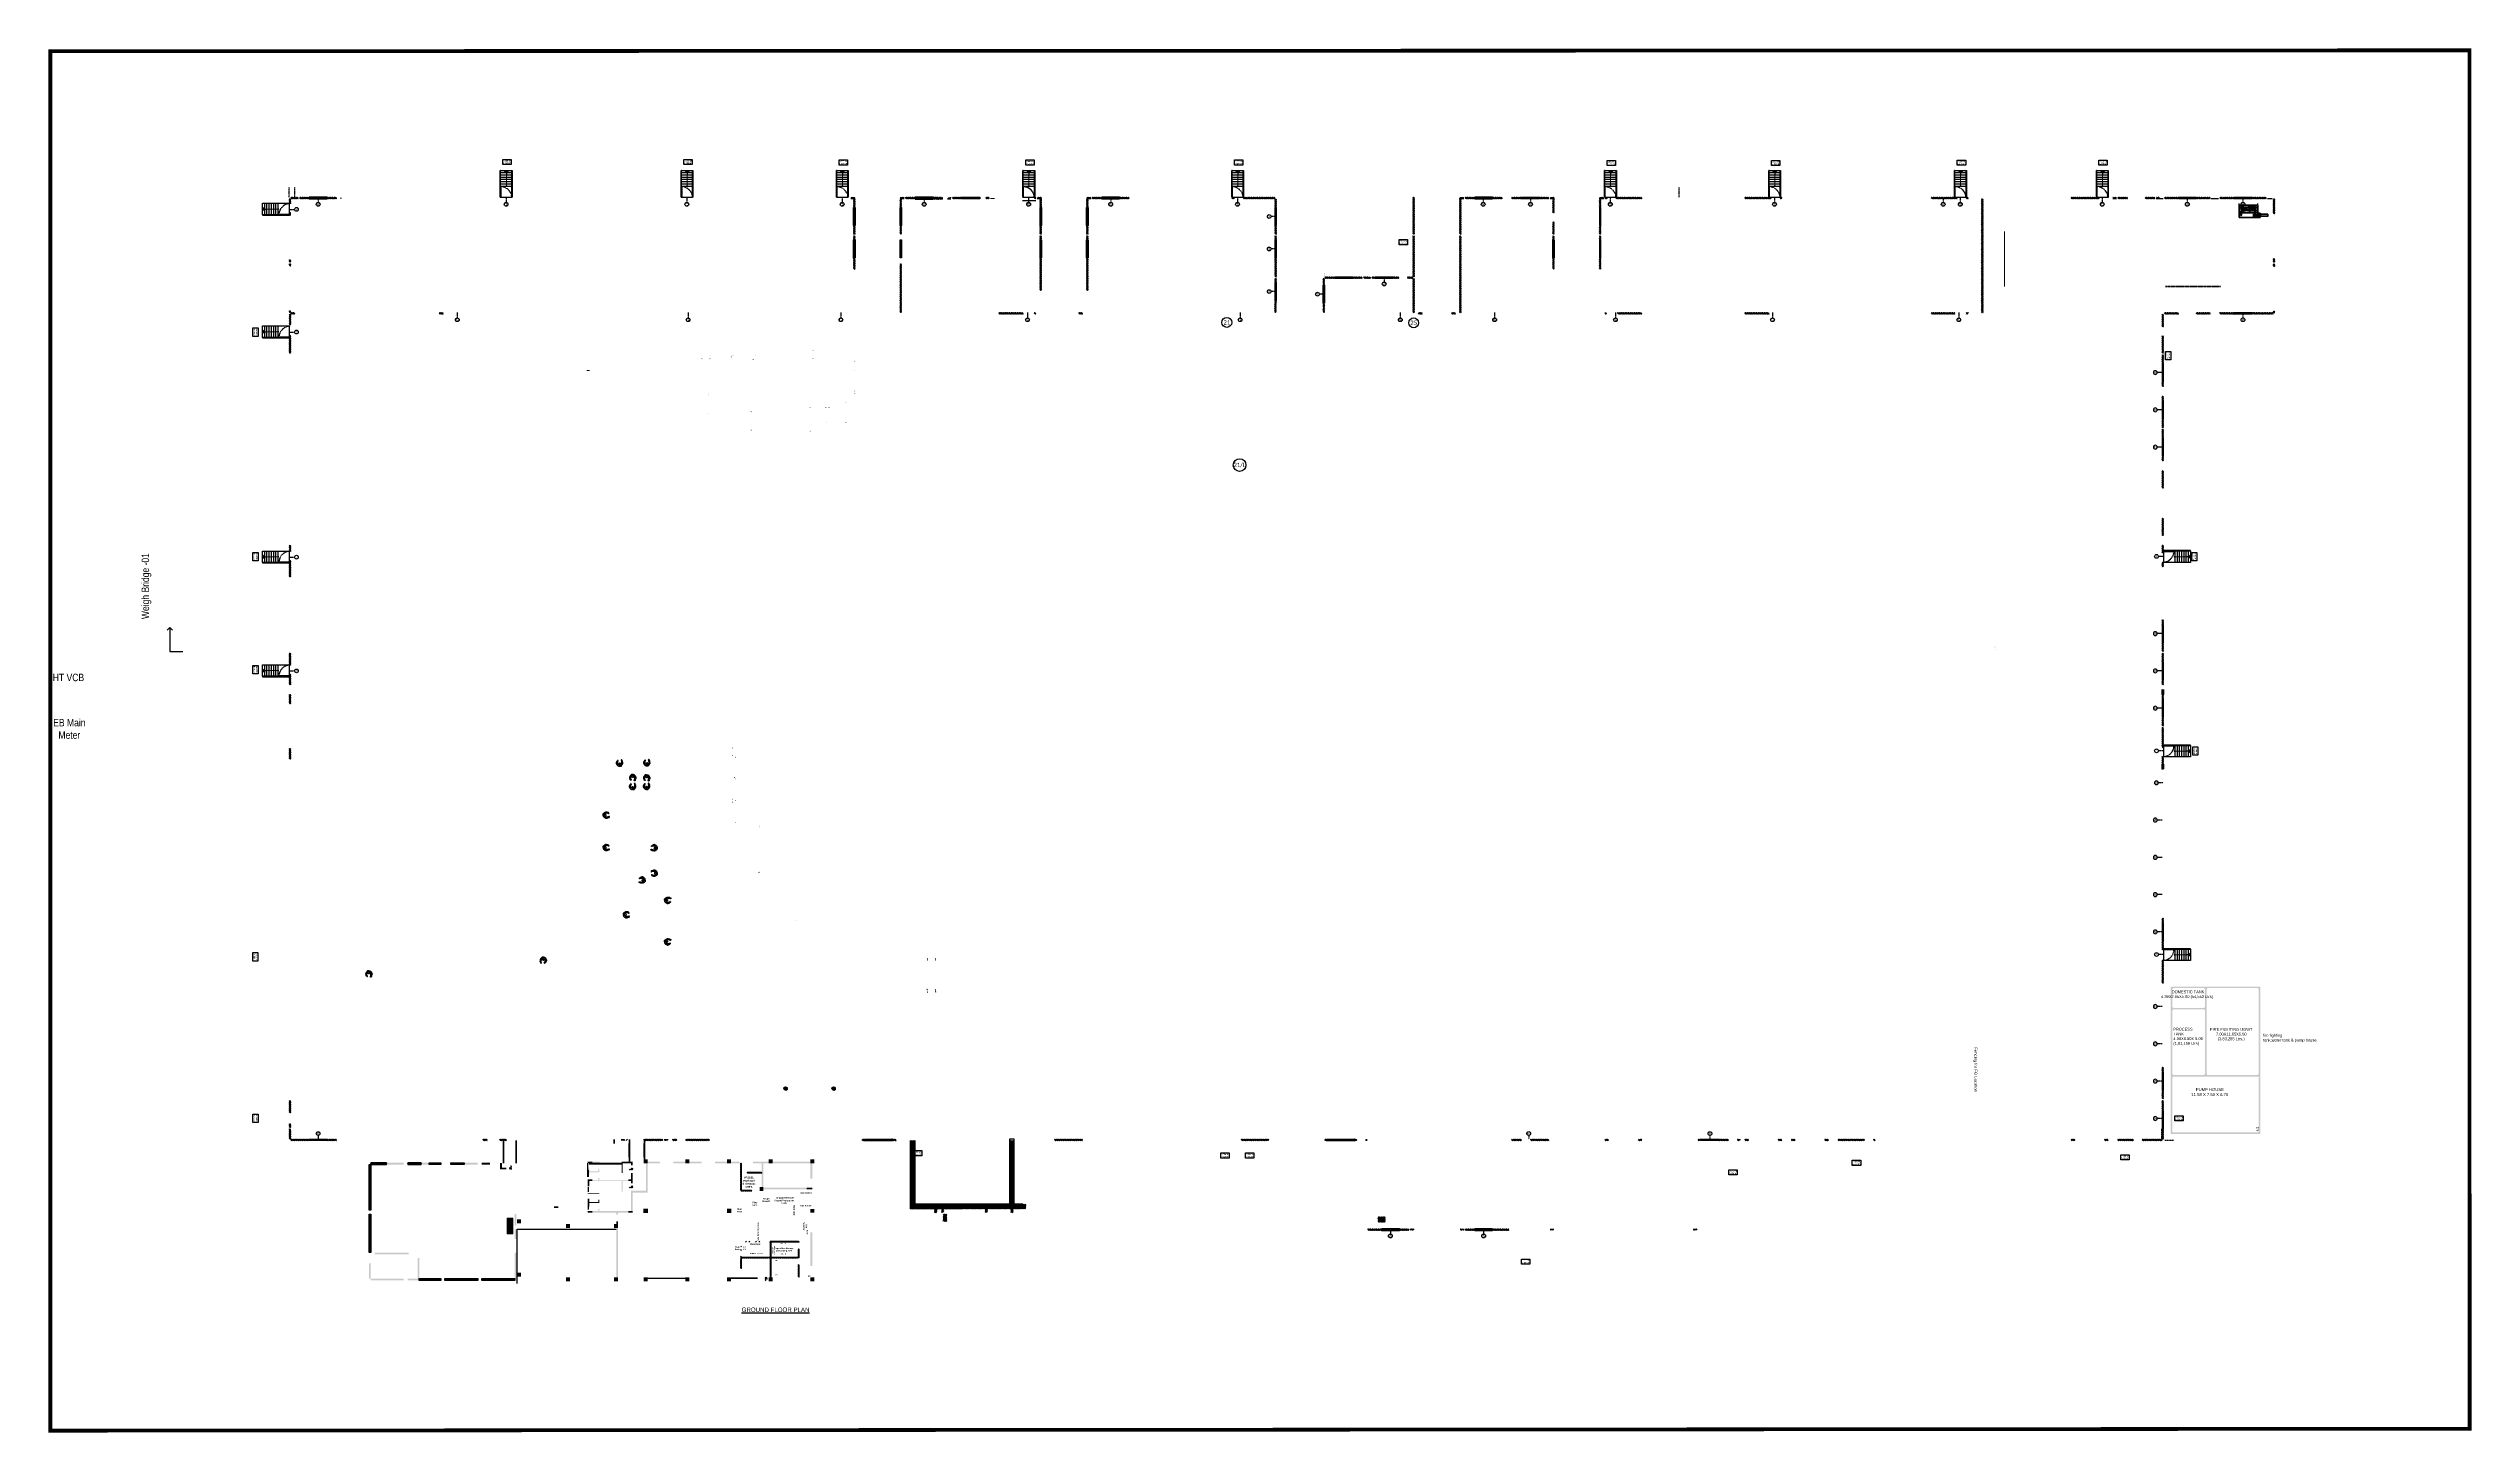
# Model space of a CAD drawing. Header units: feet. Extents: x -99009 to 3252343, y -11094690 to 9035152.
# Drawn here: x 1376242 to 1701088, y -1215094 to -1029502 of the extents above; entities that cross this region are included whole.
import ezdxf

# ---------------------------------------------------------------- set-up
doc = ezdxf.new("R2010")
doc.units = ezdxf.units.FT
for name, pattern in [('Continous', [0]), ('DASHED', [0.75, 0.5, -0.25]), ('HIDDEN', [0.375, 0.25, -0.125]), ('HIDDEN2', [0.1875, 0.125, -0.0625])]:
    doc.linetypes.add(name, pattern=pattern)
for name, color, linetype in [('BOR', 6, 'Continous'), ('DOOR', 5, 'Continuous'), ('HATCH', 252, 'Continuous'), ('TEXT', 30, 'Continuous'), ('TEXT DETAILS', 190, 'Continuous'), ('TEXT HEADING', 30, 'Continuous'), ('WALL DIMENSIONS', 40, 'Continuous'), ('WINDOW', 5, 'Continuous')]:
    doc.layers.add(name, color=color, linetype=linetype)
for name, color, linetype, lineweight in [('ELEVATION', 2, 'Continuous', 25), ('ELEVATION 1', 254, 'Continuous', 15), ('Maßlinie', 1, 'Continuous', 0), ('NAMEPLATE-LINE', 1, 'Continuous', 0), ('PDF_BACK_ROLLER_ARRA', 7, 'Continuous', 0), ('PDF_Geometry', 7, 'Continuous', 0), ('PLOT', 1, 'Continuous', 15), ('RCC', 3, 'Continuous', 40), ('ROAD', 134, 'Continuous', 0), ('WALL', 10, 'Continuous', 40)]:
    doc.layers.add(name, color=color, linetype=linetype, lineweight=lineweight)
doc.layers.add('FURNITURE', color=7, linetype='Continuous', lineweight=13, true_color=0x595959)
doc.layers.add('HATCH RCC', color=7, linetype='Continuous', lineweight=15, true_color=0x4b4b4b)
doc.layers.add('HATCH FURNITURE', color=7, linetype='Continuous', true_color=0xf3ece0)
doc.layers.add('HATCH WALL', color=7, linetype='Continuous', true_color=0x7d7d7d)
doc.styles.add('ARIAL', font='arial.ttf')
doc.styles.add('ARIAL NARROW', font='ARIALN.TTF')
doc.styles.add('CALIBRI', font='calibri.ttf', dxfattribs={"width": 0.8})
doc.styles.get("Standard").update_dxf_attribs({"font": 'GOTHICB.TTF'})
doc.dimstyles.new('MERAKI 100', dxfattribs={"dimtxt": 1250, "dimasz": 500, "dimexe": 150, "dimexo": 0, "dimgap": 0, "dimtad": 0, "dimdec": 0, "dimzin": 0, "dimdsep": 46, "dimtxsty": 'CALIBRI', "dimblk": 'OPEN90', "dimcen": 0, "dimclrd": 8, "dimclre": 8, "dimclrt": 256, "dimadec": 0, "dimazin": 0, "dimtfac": 1, "dimtdec": 0, "dimtix": 1, "dimtofl": 0, "dimtmove": 0, "dimatfit": 0, "dimldrblk": 'OPEN90', "dimfxl": 1, "dimtolj": 1, "dimtzin": 0, "dimlwd": -1, "dimlwe": -1, "dimarcsym": 1})
doc.dimstyles.new('MERAKI 150', dxfattribs={"dimtxt": 375, "dimasz": 250, "dimexe": 150, "dimexo": 0, "dimgap": 0, "dimtad": 0, "dimdec": 0, "dimzin": 0, "dimdsep": 46, "dimtxsty": 'CALIBRI', "dimblk": 'OPEN90', "dimcen": 0, "dimclrd": 8, "dimclre": 8, "dimclrt": 256, "dimadec": 0, "dimazin": 0, "dimtfac": 1, "dimtdec": 0, "dimtix": 1, "dimtofl": 0, "dimtmove": 0, "dimatfit": 0, "dimldrblk": 'OPEN90', "dimfxl": 1, "dimtolj": 1, "dimtzin": 0, "dimlwd": -1, "dimlwe": -1, "dimarcsym": 1})
pattern_1 = [(45, (1408534.09, -1049448.1), (-79.549513, 79.549513), []), (45, (1408587.13, -1049448.1), (-79.549513, 79.549513), [])]
pattern_2 = [(45, (1408269.09, -1049448.1), (-79.54951, 79.54951), []), (45, (1408322.13, -1049448.1), (-79.54951, 79.54951), [])]
pattern_3 = [(45, (1408534.09, -1049419.1), (-79.549513, 79.549513), []), (45, (1408587.13, -1049419.1), (-79.549513, 79.549513), [])]
pattern_4 = [(45, (1408799.09, -1049448.1), (-79.54951, 79.54951), []), (45, (1408852.13, -1049448.1), (-79.54951, 79.54951), [])]
pattern_5 = [(45, (2027565.61, -1110943.71), (-79.549513, 79.549513), []), (45, (2027618.64, -1110943.71), (-79.549513, 79.549513), [])]
pattern_6 = [(45, (1408504.09, -1049448.1), (-79.54951, 79.54951), []), (45, (1408557.13, -1049448.1), (-79.54951, 79.54951), [])]
pattern_7 = [(315, (1558001.92, -927342.1), (79.54951, 79.54951), []), (315, (1558001.92, -927395.13), (79.54951, 79.54951), [])]
pattern_8 = [(45, (1408299.09, -1049448.1), (-79.54951, 79.54951), []), (45, (1408352.13, -1049448.1), (-79.54951, 79.54951), [])]
pattern_9 = [(45, (1408799.09, -1049448.1), (-79.54951, 79.54951), []), (45, (1408852.13, -1049448.1), (-79.54951, 79.54951), [])]
pattern_10 = [(45, (1408534.09, -1049419.1), (-79.54951, 79.54951), []), (45, (1408587.13, -1049419.1), (-79.54951, 79.54951), [])]
pattern_11 = [(45, (2027565.61, -1110943.71), (-79.549513, 79.549513), []), (45, (2027618.64, -1110943.71), (-79.549513, 79.549513), [])]
pattern_12 = [(45, (1408391.18, -1049448.1), (-79.549513, 79.549513), []), (45, (1408444.21, -1049448.1), (-79.549513, 79.549513), [])]
pattern_13 = [(45, (2027565.61, -1110943.71), (-79.549513, 79.549513), []), (45, (2027618.64, -1110943.71), (-79.549513, 79.549513), [])]
pattern_14 = [(45, (2027565.61, -1110943.71), (-79.549513, 79.549513), []), (45, (2027618.64, -1110943.71), (-79.549513, 79.549513), [])]
pattern_15 = [(45, (2002565.61, -1110943.69), (-79.549513, 79.549513), []), (45, (2002618.64, -1110943.69), (-79.549513, 79.549513), [])]
pattern_16 = [(270, (1836940.78, -1100720.11), (12.5, -5e-15), [])]
pattern_17 = [(230, (1886592.37, -1102306.62), (-71.726018, 6.2752135), [7.5, -82.5]), (175, (1886592.37, -1102306.62), (13.875133, -75.219213), [6, -66]), (280.451444, (1886586.39, -1102306.095), (-57.850885, -68.943999), [6.374019, -70.114211]), (226.1842, (1886592.37, -1102326.62), (-106.724133, 16.551928), [11.25, -123.75]), (276.635635, (1886583.48, -1102325.24), (-93.466195, -97.41186), [9.561034, -105.171376]), (171.184164, (1886592.37, -1102326.62), (-93.466195, -97.41186), [9, -99]), (201, (1886582.37, -1102321.62), (-59.690705, 40.261889), [7.5, -82.5]), (146, (1886582.37, -1102321.62), (-24.331533, -72.515005), [6, -66]), (251.451445, (1886577.396, -1102318.26), (-84.022238, -32.253115), [6.374019, -70.114211]), (217.5, (1886592.37, -1102306.618), (-1.2159855, -33.2893854), [0, -65.2, 0, -67, 0, -66.25]), (187.5, (1886592.37, -1102306.618), (-26.3069537, -39.4411712), [0, -38.2, 0, -63.7, 0, -25.25]), (147.5, (1886614.67, -1102306.618), (-53.3822436, 2.2554872), [0, -25, 0, -78, 0, -103.5]), (137.5, (1886624.67, -1102306.62), (-58.318617, -10.010498), [0, -32.5, 0, -51.8, 0, -73.5])]
pattern_18 = [(45, (2552834.73, -1198008.3), (-79.549513, 79.549513), []), (45, (2552887.76, -1198008.3), (-79.549513, 79.549513), [])]
pattern_19 = [(45, (2565334.73, -1198008.3), (-79.549513, 79.549513), []), (45, (2565387.76, -1198008.3), (-79.549513, 79.549513), [])]
pattern_20 = [(50, (2027565.61, -1110943.714), (71.726018, -6.2752135), [7.5, -82.5]), (355, (2027565.61, -1110943.714), (-13.875133, 75.219213), [6, -66]), (100.451444, (2027571.59, -1110944.24), (57.850885, 68.943999), [6.374019, -70.114211]), (46.1842, (2027565.61, -1110923.714), (106.724133, -16.551928), [11.25, -123.75]), (96.635635, (2027574.5, -1110925.09), (93.466195, 97.41186), [9.561034, -105.171376]), (351.184164, (2027565.61, -1110923.71), (93.466195, 97.41186), [9, -99]), (21, (2027575.61, -1110928.714), (59.690705, -40.261889), [7.5, -82.5]), (326, (2027575.61, -1110928.714), (24.331533, 72.515005), [6, -66]), (71.451445, (2027580.585, -1110932.07), (84.022238, 32.253115), [6.374019, -70.114211]), (37.5, (2027565.61, -1110943.714), (1.2159855, 33.2893854), [0, -65.2, 0, -67, 0, -66.25]), (7.5, (2027565.61, -1110943.714), (26.3069537, 39.4411712), [0, -38.2, 0, -63.7, 0, -25.25]), (327.5, (2027543.31, -1110943.714), (53.3822436, -2.2554872), [0, -25, 0, -78, 0, -103.5]), (317.5, (2027533.31, -1110943.714), (58.318617, 10.0104982), [0, -32.5, 0, -51.8, 0, -73.5])]
pattern_21 = [(45, (1408534.09, -1049448.1), (-79.54951, 79.54951), []), (45, (1408587.13, -1049448.1), (-79.54951, 79.54951), [])]
pattern_22 = [(230, (947182.8, -296692.2), (-1821.8467, 159.3909), [190.5, -2095.5]), (175, (947182.8, -296692.2), (352.4342, -1910.5685), [152.4, -1676.406]), (280.45144, (947031, -296678.9), (-1469.4125, -1751.1775), [161.9, -1780.9024]), (226.1842, (947182.8, -297200.2), (-2710.7904, 420.4233), [285.75, -3143.25]), (276.63556, (946957, -297165.2), (-2374.041, -2474.261), [242.85, -2671.356]), (171.18415, (947182.8, -297200.2), (-2374.041, -2474.261), [228.6, -2514.597]), (201, (946928.8, -297073.2), (-1516.144, 1022.652), [190.5, -2095.5]), (146, (946928.8, -297073.2), (-618.0203, -1841.8797), [152.4, -1676.4]), (251.45144, (946802.5, -296988), (-2134.1642, -819.2277), [161.9, -1780.8994]), (217.5, (947182.84, -296692.2), (-30.88603, -845.5504), [0, -1656.08, 0, -1701.8, 0, -1682.75]), (187.5, (947182.8, -296692.2), (-668.1966, -1001.80575), [0, -970.28, 0, -1617.98, 0, -641.35]), (147.5, (947749.26, -296692.2), (-1355.90595, 57.28744), [0, -635, 0, -1981.2, 0, -2628.9]), (137.5, (948003.3, -296692.2), (-1481.2918, -254.2649), [0, -825.5, 0, -1315.72, 0, -1866.9])]
pattern_23 = [(45, (1408533.46, -1049419.1), (-79.549513, 79.549513), []), (45, (1408586.49, -1049419.1), (-79.549513, 79.549513), [])]
pattern_24 = [(45, (2027564.97, -1110943.71), (-79.549513, 79.549513), []), (45, (2027618, -1110943.71), (-79.549513, 79.549513), [])]
pattern_25 = [(45, (1408390.54, -1049448.1), (-79.549513, 79.549513), []), (45, (1408443.57, -1049448.1), (-79.549513, 79.549513), [])]
pattern_26 = [(45, (2027564.97, -1110943.71), (-79.549513, 79.549513), []), (45, (2027618, -1110943.71), (-79.549513, 79.549513), [])]
pattern_27 = [(45, (2027564.97, -1110943.71), (-79.549513, 79.549513), []), (45, (2027618, -1110943.71), (-79.549513, 79.549513), [])]
pattern_28 = [(135, (1287306.55, -738188.01), (-70.710678, -70.710678), [])]
pattern_29 = [(135, (2052590.83, -2798166.36), (-70.710678, -70.710678), [])]
pattern_30 = [(135, (1985112.59, -2685065.66), (-70.710678, -70.710678), [])]
pattern_31 = [(45, (1408536.51, -1049448.12), (-79.54951, 79.54951), []), (45, (1408589.54, -1049448.12), (-79.54951, 79.54951), [])]
pattern_32 = [(45, (2109542.63, -1134777.85), (-79.549513, 79.549513), []), (45, (2109595.66, -1134777.85), (-79.549513, 79.549513), [])]
pattern_33 = [(230, (947182.8, -296692.2), (-1821.8467, 159.3909), [190.5, -2095.5]), (175, (947182.8, -296692.2), (352.4342, -1910.5685), [152.4, -1676.406]), (280.45144, (947031, -296678.9), (-1469.4125, -1751.1775), [161.9, -1780.9024]), (226.1842, (947182.8, -297200.2), (-2710.7904, 420.4233), [285.75, -3143.25]), (276.63556, (946957, -297165.2), (-2374.041, -2474.261), [242.85, -2671.356]), (171.18415, (947182.8, -297200.2), (-2374.041, -2474.261), [228.6, -2514.597]), (201, (946928.8, -297073.2), (-1516.144, 1022.652), [190.5, -2095.5]), (146, (946928.8, -297073.2), (-618.0203, -1841.8797), [152.4, -1676.4]), (251.45144, (946802.5, -296988), (-2134.1642, -819.2277), [161.9, -1780.8994]), (217.5, (947182.84, -296692.2), (-30.88603, -845.5504), [0, -1656.08, 0, -1701.8, 0, -1682.75]), (187.5, (947182.8, -296692.2), (-668.1966, -1001.80575), [0, -970.28, 0, -1617.98, 0, -641.35]), (147.5, (947749.26, -296692.2), (-1355.90595, 57.28744), [0, -635, 0, -1981.2, 0, -2628.9]), (137.5, (948003.3, -296692.2), (-1481.2918, -254.2649), [0, -825.5, 0, -1315.72, 0, -1866.9])]
pattern_34 = [(270, (1493648.509, -1049515.619), (12.5, -1e-14), [])]
pattern_35 = [(45, (1408536.51, -1049448.12), (-79.54951, 79.54951), []), (45, (1408589.54, -1049448.12), (-79.54951, 79.54951), [])]
pattern_36 = [(45, (1408271.51, -1049448.12), (-79.54951, 79.54951), []), (45, (1408324.54, -1049448.12), (-79.54951, 79.54951), [])]
pattern_37 = [(45, (947182.8, 0), (-673.5192, 673.5192), []), (45, (947631.9, 0), (-673.5192, 673.5192), [])]
pattern_38 = [(45, (1408504.09, -1055166.74), (-79.54951, 79.54951), []), (45, (1408557.13, -1055166.74), (-79.54951, 79.54951), [])]
pattern_39 = [(270, (1649896.094, -1049515.599), (12.5, -5e-15), [])]
pattern_40 = [(45, (2265790.21, -1134777.83), (-79.549513, 79.549513), []), (45, (2265843.24, -1134777.83), (-79.549513, 79.549513), [])]
pattern_41 = [(230, (1699547.684, -1051102.107), (-71.72602, 6.27521), [7.5, -82.5]), (175, (1699547.68, -1051102.11), (13.87513, -75.21921), [6, -66]), (280.45144, (1699541.706, -1051101.584), (-57.85088, -68.944), [6.37402, -70.11421]), (226.1842, (1699547.68, -1051122.11), (-106.72413, 16.55193), [11.25, -123.75]), (276.63564, (1699538.79, -1051120.73), (-93.4662, -97.41186), [9.56103, -105.17138]), (171.18416, (1699547.68, -1051122.11), (-93.4662, -97.41186), [9, -99]), (201, (1699537.684, -1051117.107), (-59.690705, 40.26189), [7.5, -82.5]), (146, (1699537.68, -1051117.11), (-24.33153, -72.515), [6, -66]), (251.45144, (1699532.71, -1051113.75), (-84.02224, -32.25312), [6.37402, -70.11421]), (217.5, (1699547.684, -1051102.107), (-1.215986, -33.289385), [0, -65.2, 0, -67, 0, -66.25]), (187.5, (1699547.684, -1051102.107), (-26.306954, -39.44117), [0, -38.2, 0, -63.7, 0, -25.25]), (147.5, (1699569.984, -1051102.107), (-53.382244, 2.255487), [0, -25, 0, -78, 0, -103.5]), (137.5, (1699579.984, -1051102.107), (-58.318617, -10.0105), [0, -32.5, 0, -51.8, 0, -73.5])]

# ---------------------------------------------------------------- blocks, each defined once
blk = doc.blocks.new('CHANNEL')
for points in [[(-50, 100), (0, 100), (0, 0), (-200, 0), (-200, 100), (-150, 100)], [(-129, 50), (-171, 50)], [(-150, 71), (-150, 29)], [(-29, 50), (-71, 50)], [(-50, 71), (-50, 29)]]:
    blk.add_lwpolyline(points)
blk = doc.blocks.new('RS-2')
for points in [[(533906, 122804), (533706, 122804), (533706, 122904), (533906, 122904)], [(537256, 122804), (537456, 122804), (537456, 122904), (537256, 122904)]]:
    blk.add_lwpolyline(points)
blk.add_lwpolyline([(537356, 122829), (537356, 122879), (533806, 122879), (533806, 122829)], close=True)
at = {"layer": 'ELEVATION'}
blk.add_lwpolyline([(533681, 122735), (537481, 122735)], dxfattribs=at)
at = {"layer": 'ELEVATION', "rotation": 90.00000000000006}
blk.add_blockref('CHANNEL', (533681, 122935), dxfattribs=at)
at = {"layer": 'ELEVATION', "xscale": -1, "rotation": 270}
blk.add_blockref('CHANNEL', (537481, 122935), dxfattribs=at)
blk = doc.blocks.new('_Open90')
at = {"color": 0, "linetype": 'ByBlock', "lineweight": -2}
for p, q in [((0, 0), (-1, 0)), ((-0.5, 0.5), (0, 0)), ((0, 0), (-0.5, -0.5))]:
    blk.add_line(p, q, dxfattribs=at)
blk = doc.blocks.new('FDWEST')
at = {"layer": 'TEXT DETAILS', "linetype": 'HIDDEN', "ltscale": 0.5}
blk.add_lwpolyline([(0, 200), (0, -500)], dxfattribs=at)
at = {"layer": 'TEXT DETAILS'}
blk.add_circle((0, -753), 253, dxfattribs=at)
at = {"layer": 'TEXT DETAILS', "insert": (0, -753), "char_height": 250, "width": 261.9, "attachment_point": 5, "style": 'CALIBRI'}
blk.add_mtext('FD', dxfattribs=at)
blk = doc.blocks.new('DOOR 123')
blk.add_lwpolyline([(-1381, 0), (-1381, 1500, -0.4107369)], format="xyb")
at = {"linetype": 'HIDDEN2'}
blk.add_lwpolyline([(-1381, 1499, -0.404482), (69, 0)], format="xyb", dxfattribs=at)
blk = doc.blocks.new('W-1800 X 1500')
for p, q in [((223841, 228100), (221441, 228100)), ((223841, 228035), (221441, 228035))]:
    blk.add_line(p, q)
blk.add_lwpolyline([(221441, 228167), (223841, 228167), (223841, 227967), (221441, 227967)], close=True)
blk = doc.blocks.new('TEXT')
at = {"layer": 'TEXT DETAILS'}
blk.add_lwpolyline([(281123, 137706), (282246, 137706), (282246, 137015), (281123, 137015)], close=True, dxfattribs=at)
at = {"layer": 'TEXT DETAILS', "insert": (281684, 137360), "char_height": 180, "width": 1127.29, "attachment_point": 5, "style": 'ARIAL NARROW'}
blk.add_mtext('T=300 MM\\PR=150 MM', dxfattribs=at)
blk = doc.blocks.new('W-3')
for p, q in [((1200, 33), (-1200, 33)), ((1200, -33), (-1200, -33))]:
    blk.add_line(p, q)
blk.add_lwpolyline([(-1200, 100), (1200, 100), (1200, -100), (-1200, -100)], close=True)
blk = doc.blocks.new('W')
at = {"layer": 'TEXT DETAILS', "linetype": 'HIDDEN', "ltscale": 0.5}
blk.add_lwpolyline([(0, 0), (0, -500)], dxfattribs=at)
at = {"layer": 'TEXT DETAILS'}
blk.add_circle((0, -753), 253, dxfattribs=at)
at = {"layer": 'TEXT DETAILS', "insert": (0, -753), "char_height": 250, "width": 261.9, "attachment_point": 5, "style": 'CALIBRI'}
blk.add_mtext('W', dxfattribs=at)
blk = doc.blocks.new('WS')
at = {"layer": 'TEXT DETAILS', "linetype": 'HIDDEN', "ltscale": 0.5}
blk.add_lwpolyline([(0, 0), (666, 0)], dxfattribs=at)
at = {"layer": 'TEXT DETAILS'}
blk.add_circle((919, 0), 253, dxfattribs=at)
at = {"layer": 'TEXT DETAILS', "insert": (919, 0), "char_height": 250, "width": 261.9, "attachment_point": 5, "rotation": 90, "style": 'CALIBRI'}
blk.add_mtext('W', dxfattribs=at)
blk = doc.blocks.new('WEAST')
at = {"layer": 'TEXT DETAILS', "linetype": 'HIDDEN', "ltscale": 0.5}
blk.add_lwpolyline([(0, 500), (0, 0)], dxfattribs=at)
at = {"layer": 'TEXT DETAILS'}
blk.add_circle((0, 753), 253, dxfattribs=at)
at = {"layer": 'TEXT DETAILS', "insert": (0, 753), "char_height": 250, "width": 261.9, "attachment_point": 5, "style": 'CALIBRI'}
blk.add_mtext('W', dxfattribs=at)
blk = doc.blocks.new('RCC COLUMN')
at = {"layer": 'ROAD'}
h = blk.add_hatch(dxfattribs=at)
h.set_pattern_fill('AR-CONC', color=252, scale=10)
h.set_pattern_definition([(50, (-23146.816, 205572.735), (71.726018, -6.275213), [7.5, -82.5]), (355, (-23146.82, 205572.735), (-13.875133, 75.219213), [6, -66]), (100.451444, (-23140.84, 205572.21), (57.850885, 68.944), [6.37402, -70.11421]), (46.1842, (-23146.82, 205592.735), (106.724133, -16.551928), [11.25, -123.75]), (96.635635, (-23137.92, 205591.36), (93.466195, 97.41186), [9.561034, -105.171376]), (351.184164, (-23146.82, 205592.73), (93.466195, 97.41186), [9, -99]), (21, (-23136.816, 205587.735), (59.690705, -40.261889), [7.5, -82.5]), (326, (-23136.82, 205587.735), (24.331533, 72.515005), [6, -66]), (71.451445, (-23131.84, 205584.38), (84.022238, 32.253115), [6.37402, -70.11421]), (37.5, (-23146.816, 205572.735), (1.2159855, 33.2893854), [0, -65.2, 0, -67, 0, -66.25]), (7.5, (-23146.816, 205572.735), (26.306954, 39.441171), [0, -38.2, 0, -63.7, 0, -25.25]), (327.5, (-23169.116, 205572.735), (53.3822436, -2.2554872), [0, -25, 0, -78, 0, -103.5]), (317.5, (-23179.116, 205572.735), (58.318617, 10.010498), [0, -32.5, 0, -51.8, 0, -73.5])])
h.paths.add_polyline_path([(-100, -115), (100, -115), (100, 85), (-100, 85)])
at = {"layer": 'RCC'}
blk.add_lwpolyline([(-100, -115), (100, -115), (100, 85), (-100, 85)], close=True, dxfattribs=at)
blk = doc.blocks.new('BRICK HALF')
at = {"layer": 'NAMEPLATE-LINE'}
h = blk.add_hatch(dxfattribs=at)
h.set_pattern_fill('ANSI32', color=252, scale=300)
h.set_pattern_definition([(45, (612044.52, -48177.99), (-79.549513, 79.549513), []), (45, (612097.55, -48177.99), (-79.549513, 79.549513), [])])
h.paths.add_polyline_path([(0, 0), (450, 0), (450, -200), (0, -200)])
at = {"layer": 'WALL'}
blk.add_lwpolyline([(0, 0), (450, 0), (450, -200), (0, -200)], dxfattribs=at)
at = {"rotation": 180}
blk.add_blockref('RCC COLUMN', (550, -115), dxfattribs=at)
blk = doc.blocks.new('FDEAST')
at = {"layer": 'TEXT DETAILS', "linetype": 'HIDDEN', "ltscale": 0.5}
blk.add_lwpolyline([(0, 500), (0, 0)], dxfattribs=at)
at = {"layer": 'TEXT DETAILS'}
blk.add_circle((0, 753), 253, dxfattribs=at)
at = {"layer": 'TEXT DETAILS', "insert": (0, 753), "char_height": 250, "width": 261.9, "attachment_point": 5, "style": 'CALIBRI'}
blk.add_mtext('FD', dxfattribs=at)
blk = doc.blocks.new('delnik')
for points in [[(354702, 179020), (354702, 179022), (354705, 179024), (354705, 179026), (354706, 179029), (354707, 179031), (354708, 179035), (354709, 179037), (354712, 179039), (354714, 179042), (354716, 179043), (354722, 179059), (354734, 179065), (354745, 179068), (354759, 179073), (354773, 179081), (354786, 179087), (354804, 179101), (354814, 179098), (354817, 179090), (354821, 179087), (354822, 179083), (354825, 179080), (354828, 179076), (354829, 179065), (354829, 179059), (354830, 179056), (354825, 179049), (354816, 179038), (354813, 179033), (354807, 179029), (354802, 179024), (354799, 179018), (354795, 179014), (354793, 179009), (354791, 179004), (354787, 179001), (354785, 178996), (354782, 178992), (354781, 178990), (354779, 178987), (354778, 178985), (354775, 178982), (354774, 178980), (354771, 178977), (354767, 178973), (354765, 178971), (354762, 178968), (354759, 178967), (354758, 178966), (354756, 178965), (354753, 178964), (354752, 178964), (354750, 178964), (354748, 178966), (354745, 178968), (354745, 178971), (354745, 178972), (354745, 178974), (354746, 178977), (354746, 178980), (354748, 178982), (354749, 178985), (354751, 178987), (354753, 178989), (354756, 178990), (354758, 178992), (354759, 178994), (354760, 178996), (354762, 178999), (354763, 179001), (354764, 179003), (354765, 179006), (354767, 179013), (354766, 179017), (354766, 179020), (354766, 179021), (354765, 179023), (354763, 179025), (354759, 179026), (354757, 179026), (354755, 179026), (354752, 179026), (354751, 179026), (354749, 179026), (354748, 179025), (354744, 179022), (354742, 179020), (354739, 179018), (354737, 179017), (354734, 179016), (354730, 179014), (354728, 179010), (354728, 179007), (354728, 179003), (354728, 179000), (354729, 178995), (354729, 178993), (354729, 178990), (354730, 178987), (354730, 178982), (354730, 178979), (354729, 178977), (354729, 178974), (354727, 178972), (354723, 178973), (354721, 178975), (354719, 178978), (354716, 178981), (354714, 178986), (354712, 178992), (354709, 178999), (354702, 179016), (354702, 179020), (354702, 179020)], [(354706, 179006), (354707, 179009), (354707, 179013), (354708, 179016), (354708, 179018), (354709, 179022), (354710, 179024), (354712, 179028), (354714, 179031), (354715, 179033), (354719, 179036), (354721, 179038), (354723, 179040), (354724, 179043), (354724, 179045)], [(354722, 179059), (354734, 179065), (354748, 179068), (354759, 179073), (354773, 179081), (354787, 179088), (354804, 179101), (354810, 179097), (354811, 179095), (354809, 179095), (354806, 179094), (354803, 179093), (354801, 179093), (354799, 179091), (354796, 179090), (354794, 179087), (354794, 179086), (354792, 179083), (354791, 179081), (354789, 179079), (354763, 179068), (354758, 179067), (354757, 179067), (354755, 179066), (354738, 179061), (354736, 179061), (354734, 179061), (354731, 179060), (354729, 179060), (354727, 179059), (354724, 179059), (354722, 179059), (354722, 179059)], [(354724, 179011), (354728, 179011), (354726, 179015)], [(354728, 178996), (354724, 178994)], [(354748, 179026), (354746, 179030)], [(354751, 178965), (354749, 178966), (354748, 178968), (354749, 178971), (354751, 178973), (354753, 178974), (354756, 178974), (354758, 178973), (354760, 178971), (354762, 178970), (354760, 178967), (354758, 178966), (354756, 178965), (354753, 178964), (354751, 178965), (354751, 178965), (354751, 178965)], [(354759, 178992), (354760, 178989)], [(354767, 179014), (354767, 179015), (354769, 179016), (354769, 179017), (354770, 179017)], [(354785, 179104), (354796, 179107), (354804, 179102), (354813, 179096), (354781, 179085), (354781, 179088), (354780, 179090), (354779, 179094), (354779, 179097), (354779, 179100), (354780, 179102), (354784, 179104), (354785, 179104), (354785, 179104)], [(354800, 179112), (354815, 179119), (354829, 179126), (354844, 179137), (354850, 179136), (354854, 179133), (354859, 179131), (354865, 179127), (354868, 179124), (354874, 179115), (354878, 179105), (354880, 179100), (354880, 179096), (354881, 179091), (354882, 179089), (354883, 179085), (354883, 179079), (354885, 179072), (354883, 179066), (354881, 179064), (354868, 179056), (354853, 179049), (354831, 179040), (354822, 179039), (354827, 179052), (354828, 179059), (354828, 179069), (354823, 179079), (354817, 179090), (354814, 179095), (354808, 179100), (354800, 179104), (354794, 179107), (354792, 179107), (354788, 179105), (354781, 179104), (354788, 179108), (354789, 179108), (354793, 179109), (354796, 179111), (354800, 179112), (354800, 179112)], [(354784, 179105), (354802, 179114), (354828, 179124), (354842, 179133), (354842, 179132), (354842, 179129), (354839, 179125), (354838, 179123), (354837, 179121), (354836, 179118), (354834, 179116), (354832, 179115), (354831, 179112), (354829, 179110), (354828, 179108), (354825, 179105), (354823, 179104), (354821, 179104), (354818, 179104), (354816, 179104), (354815, 179104), (354811, 179105), (354809, 179107), (354807, 179107), (354804, 179108), (354802, 179108), (354800, 179108), (354798, 179105), (354799, 179103), (354795, 179103), (354793, 179104), (354789, 179104), (354787, 179104), (354785, 179105), (354784, 179105), (354784, 179105)], [(354792, 179010), (354801, 179022), (354814, 179042), (354822, 179045), (354802, 179023), (354794, 179014), (354792, 179010), (354792, 179010)], [(355473, 178783), (355473, 178783), (355469, 178734), (355473, 178680), (355470, 178627), (355469, 178621), (355467, 178616), (355459, 178604), (355451, 178591), (355431, 178569), (355406, 178547), (355382, 178526), (355358, 178505), (355330, 178482), (355301, 178463), (355269, 178447), (355238, 178430), (355215, 178414), (355192, 178398), (355168, 178382), (355156, 178370), (355144, 178366), (355122, 178362), (355100, 178359), (355079, 178353), (355063, 178352), (355050, 178353), (355031, 178360), (355012, 178369), (355006, 178370), (354999, 178370), (354980, 178369), (354965, 178370), (354955, 178370), (354948, 178376), (354943, 178381), (354941, 178388), (354921, 178398), (354916, 178401), (354908, 178402), (354889, 178404), (354867, 178406), (354862, 178410), (354856, 178420), (354855, 178433), (354853, 178445), (354851, 178456), (354853, 178468), (354856, 178482), (354860, 178493), (354862, 178505), (354862, 178505)], [(355473, 178783), (355473, 178784), (355469, 178833), (355473, 178886), (355470, 178940), (355469, 178946), (355467, 178950), (355459, 178963), (355451, 178976), (355431, 178998), (355406, 179020), (355382, 179041), (355358, 179062), (355330, 179085), (355301, 179104), (355269, 179120), (355238, 179137), (355215, 179152), (355192, 179169), (355168, 179185), (355156, 179196), (355144, 179201), (355122, 179205), (355100, 179208), (355079, 179214), (355063, 179215), (355050, 179214), (355031, 179207), (355012, 179198), (355006, 179196), (354999, 179196), (354980, 179198), (354965, 179196), (354955, 179196), (354948, 179191), (354943, 179186), (354941, 179179), (354921, 179169), (354916, 179166), (354908, 179165), (354889, 179163), (354867, 179160), (354862, 179157), (354856, 179147), (354855, 179134), (354855, 179133)], [(354873, 179058), (354879, 179057), (354884, 179056), (354884, 179056)], [(354884, 179056), (354891, 179056), (354898, 179057), (354905, 179057), (354909, 179058), (354915, 179059), (354923, 179062), (354954, 179068), (354977, 179065), (355000, 179063), (355030, 179066), (355041, 179066), (355048, 179063), (355055, 179059), (355063, 179057), (355071, 179058), (355079, 179059), (355098, 179044), (355112, 179027), (355135, 179012), (355156, 178996), (355172, 178963), (355182, 178922), (355189, 178922), (355199, 178924), (355199, 178941), (355199, 178954), (355203, 178976), (355206, 178994), (355201, 179013), (355188, 179032), (355175, 179043), (355163, 179053), (355136, 179068), (355121, 179075), (355107, 179085), (355093, 179094), (355079, 179104), (355069, 179114), (355062, 179126), (355055, 179137), (355050, 179149), (355043, 179157), (355037, 179163), (355029, 179165), (355016, 179160), (355014, 179156), (355019, 179149), (355023, 179142), (355027, 179135), (355031, 179130), (355034, 179123), (355038, 179118), (355042, 179111), (355045, 179105), (355048, 179099), (355042, 179095), (355036, 179093), (355022, 179093), (355012, 179093), (355004, 179095), (354995, 179101), (354988, 179114), (354983, 179120), (354977, 179126), (354969, 179134), (354958, 179140), (354949, 179147), (354950, 179124), (354954, 179108), (354962, 179094), (354980, 179082), (354965, 179079), (354950, 179077), (354929, 179076), (354923, 179080), (354912, 179088), (354893, 179100), (354886, 179095), (354880, 179100)], [(354884, 179067), (354929, 179077), (354955, 179077), (354980, 179082), (354962, 179094), (354954, 179107), (354950, 179124), (354949, 179147), (354969, 179134), (354986, 179116), (355000, 179097), (355021, 179092), (355036, 179093), (355049, 179099), (355044, 179107), (355040, 179114), (355035, 179122), (355031, 179129), (355028, 179148), (355033, 179155), (355030, 179152), (355037, 179155), (355049, 179149), (355058, 179130), (355070, 179114), (355087, 179097), (355109, 179084), (355156, 179044), (355193, 179000), (355199, 178971), (355200, 178922), (355198, 178873)], [(355135, 178856), (355147, 178865), (355161, 178870), (355192, 178873), (355223, 178871), (355254, 178870), (355279, 178864), (355290, 178861), (355304, 178858), (355316, 178852), (355324, 178848), (355332, 178839), (355341, 178828), (355346, 178814), (355350, 178801), (355352, 178787), (355354, 178771), (355353, 178756), (355351, 178741), (355347, 178728), (355340, 178715), (355329, 178706), (355312, 178695), (355284, 178678), (355272, 178672), (355254, 178664), (355243, 178657), (355236, 178654), (355225, 178649), (355202, 178646), (355179, 178647), (355156, 178652), (355136, 178662), (355127, 178670), (355117, 178682), (355095, 178695), (355084, 178706), (355076, 178712), (355070, 178720), (355067, 178727), (355066, 178736), (355078, 178777), (355091, 178802), (355101, 178815), (355113, 178829), (355124, 178845), (355135, 178856), (355135, 178856)], [(355469, 178874), (355467, 178871), (355464, 178869), (355460, 178867), (355455, 178863), (355449, 178860), (355444, 178856), (355437, 178853), (355430, 178850), (355424, 178847), (355417, 178844), (355411, 178840), (355405, 178838), (355401, 178835), (355397, 178834), (355394, 178833), (355391, 178832), (355396, 178833), (355398, 178833), (355402, 178833), (355405, 178834), (355410, 178834), (355413, 178835), (355418, 178835), (355421, 178837), (355426, 178837), (355430, 178838), (355433, 178838), (355437, 178838), (355440, 178839), (355442, 178839), (355444, 178839), (355446, 178839), (355448, 178839), (355452, 178840), (355455, 178841), (355459, 178842), (355461, 178845), (355462, 178846), (355464, 178848), (355466, 178850), (355467, 178853), (355468, 178855), (355468, 178859), (355469, 178861), (355469, 178864), (355469, 178867), (355469, 178870), (355469, 178874), (355469, 178874)], [(355469, 178693), (355467, 178695), (355464, 178698), (355460, 178700), (355455, 178704), (355449, 178707), (355444, 178711), (355437, 178714), (355430, 178716), (355424, 178720), (355417, 178723), (355411, 178727), (355405, 178729), (355401, 178731), (355397, 178733), (355394, 178734), (355391, 178735), (355396, 178734), (355398, 178734), (355402, 178734), (355405, 178733), (355410, 178733), (355413, 178731), (355418, 178731), (355421, 178730), (355426, 178730), (355430, 178729), (355433, 178729), (355437, 178729), (355440, 178728), (355442, 178728), (355444, 178728), (355446, 178728), (355448, 178728), (355452, 178727), (355455, 178726), (355459, 178724), (355461, 178722), (355462, 178721), (355464, 178719), (355466, 178716), (355467, 178714), (355468, 178712), (355468, 178708), (355469, 178706), (355469, 178702), (355469, 178700), (355469, 178697), (355469, 178693), (355469, 178693)], [(354626, 178548), (354629, 178549), (354639, 178547), (354653, 178545), (354667, 178543), (354680, 178545), (354680, 178548), (354667, 178551), (354655, 178554), (354647, 178557), (354645, 178561), (354646, 178563), (354649, 178571), (354654, 178572), (354661, 178570), (354676, 178569), (354694, 178567), (354712, 178560), (354688, 178459), (354681, 178454), (354676, 178456), (354670, 178460), (354665, 178464), (354660, 178468), (354656, 178474), (354658, 178484), (354658, 178486), (354648, 178492), (354644, 178496), (354639, 178499), (354637, 178504), (354638, 178512), (354642, 178513), (354648, 178514), (354661, 178514), (354662, 178519), (354663, 178522), (354658, 178524), (354651, 178525), (354645, 178528), (354632, 178531), (354625, 178534), (354624, 178536), (354624, 178540), (354626, 178548), (354626, 178548)], [(354678, 178536), (354688, 178545), (354688, 178553), (354692, 178560), (354697, 178562), (354712, 178560), (354714, 178557), (354717, 178555), (354719, 178554), (354721, 178554), (354724, 178553), (354727, 178551), (354731, 178550), (354747, 178541), (354762, 178531), (354783, 178514), (354776, 178497), (354769, 178479), (354764, 178462), (354761, 178442), (354740, 178447), (354727, 178450), (354709, 178452), (354695, 178453), (354690, 178453), (354687, 178453), (354682, 178453), (354678, 178455), (354669, 178464), (354667, 178470), (354668, 178476), (354671, 178482), (354666, 178493), (354666, 178503), (354667, 178511), (354671, 178515), (354675, 178520), (354673, 178526), (354675, 178532), (354678, 178536), (354678, 178536)], [(354833, 178418), (354840, 178416), (354847, 178414), (354853, 178414), (354857, 178418), (354856, 178423), (354855, 178428), (354853, 178434), (354851, 178440), (354851, 178447), (354851, 178452), (354851, 178459), (354851, 178464), (354853, 178471), (354854, 178475), (354855, 178481), (354856, 178486), (354858, 178492), (354858, 178493), (354858, 178493), (354858, 178493), (354860, 178497), (354860, 178503), (354851, 178504), (354849, 178506), (354842, 178509), (354836, 178509), (354828, 178506), (354820, 178505), (354808, 178507), (354804, 178510), (354799, 178512), (354793, 178514), (354788, 178515), (354785, 178514), (354783, 178512), (354781, 178509), (354777, 178499), (354774, 178491), (354770, 178482), (354768, 178474), (354766, 178464), (354763, 178455), (354762, 178446), (354762, 178444), (354761, 178441), (354761, 178438), (354762, 178434), (354766, 178433), (354768, 178433), (354771, 178433), (354776, 178433), (354778, 178434), (354781, 178433), (354783, 178433), (354791, 178433), (354797, 178432), (354804, 178430), (354810, 178428), (354815, 178426), (354821, 178424), (354827, 178421), (354829, 178420), (354832, 178419), (354833, 178418), (354833, 178418)], [(354857, 178496), (354853, 178503), (354846, 178507), (354843, 178509), (354840, 178509), (354831, 178507), (354822, 178506), (354813, 178506), (354805, 178509), (354800, 178512), (354795, 178514), (354789, 178514), (354784, 178512), (354788, 178520), (354791, 178522), (354798, 178522), (354805, 178520), (354814, 178519), (354824, 178519), (354833, 178519), (354841, 178518), (354850, 178514), (354857, 178510), (354860, 178503), (354857, 178496), (354857, 178496)], [(354884, 178511), (354891, 178511), (354898, 178510), (354905, 178510), (354909, 178509), (354915, 178507), (354923, 178505), (354954, 178499), (354977, 178502), (355000, 178504), (355030, 178500), (355041, 178500), (355048, 178504), (355055, 178507), (355063, 178510), (355071, 178509), (355079, 178507), (355098, 178522), (355112, 178540), (355135, 178555), (355156, 178571), (355172, 178604), (355182, 178644), (355189, 178644), (355199, 178643), (355199, 178626), (355199, 178613), (355203, 178591), (355206, 178572), (355201, 178554), (355188, 178535), (355175, 178524), (355163, 178514), (355136, 178499), (355121, 178492), (355107, 178482), (355093, 178473), (355079, 178463), (355069, 178453), (355062, 178441), (355055, 178430), (355050, 178418), (355043, 178410), (355037, 178404), (355029, 178402), (355016, 178406), (355014, 178411), (355019, 178418), (355023, 178425), (355027, 178432), (355031, 178437), (355034, 178444), (355038, 178449), (355042, 178456), (355045, 178462), (355048, 178468), (355042, 178471), (355036, 178474), (355022, 178474), (355012, 178474), (355004, 178471), (354995, 178466), (354988, 178453), (354983, 178447), (354977, 178441), (354969, 178433), (354958, 178427), (354949, 178420), (354950, 178442), (354954, 178459), (354962, 178473), (354980, 178485), (354965, 178488), (354950, 178490), (354929, 178491), (354923, 178486), (354912, 178478), (354893, 178467), (354886, 178471), (354879, 178467), (354875, 178467), (354872, 178474), (354877, 178493), (354871, 178503), (354864, 178504), (354860, 178505), (354867, 178507), (354872, 178509), (354879, 178510), (354884, 178511), (354884, 178511)], [(354862, 178505), (354868, 178503), (354929, 178490), (354955, 178490), (354980, 178485), (354962, 178473), (354954, 178460), (354950, 178442), (354949, 178420), (354969, 178433), (354986, 178450), (355000, 178470), (355021, 178475), (355036, 178474), (355049, 178468), (355044, 178460), (355040, 178453), (355035, 178445), (355031, 178438), (355028, 178419), (355033, 178412), (355030, 178414), (355037, 178412), (355049, 178418), (355058, 178437), (355070, 178453), (355087, 178470), (355109, 178483), (355156, 178522), (355193, 178567), (355199, 178596), (355200, 178644), (355200, 178646)]]:
    blk.add_lwpolyline(points)
blk = doc.blocks.new('25')
at = {"layer": 'HATCH FURNITURE'}
h = blk.add_hatch(color=256, dxfattribs=at)
h.dxf.hatch_style = 1
h.paths.add_polyline_path([(0, -950), (-600, -950, 0.4142136), (-650, -1000, 0.4142136), (-600, -1050), (100, -1050), (100, 1050), (-600, 1050, 0.4142136), (-650, 1000, 0.4142136), (-600, 950), (0, 950), (0, 317), (0, -317)])
h.paths.add_polyline_path([(0, 950), (-600, 950, 0.4142136), (-650, 900), (-650, 367, 0.4142136), (-600, 317), (0, 317)])
h.paths.add_polyline_path([(0, 317), (-600, 317, 0.4142136), (-650, 267), (-650, -267, 0.4142136), (-600, -317), (0, -317)])
h.paths.add_polyline_path([(0, -317), (-600, -317, 0.4142136), (-650, -367), (-650, -900, 0.4142136), (-600, -950), (0, -950)])
at = {"layer": 'FURNITURE', "ltscale": 30}
for points in [[(100, -1050), (100, 1050), (-600, 1050, 0.4142136), (-650, 1000), (-650, 1000, 0.4142136), (-600, 950), (0, 950), (0, -950)], [(0, 950), (0, -950), (-600, -950, 0.4142136), (-650, -1000), (-650, -1000, 0.4142136), (-600, -1050), (100, -1050), (100, 974)]]:
    blk.add_lwpolyline(points, format="xyb", dxfattribs=at)
for points in [[(0, 317), (-600, 317, -0.4142136), (-650, 367), (-650, 900, -0.4142136), (-600, 950), (0, 950)], [(0, -317), (-600, -317, -0.4142136), (-650, -267), (-650, 267, -0.4142136), (-600, 317), (0, 317)], [(0, -950), (-600, -950, -0.4142136), (-650, -900), (-650, -367, -0.4142136), (-600, -317), (0, -317)]]:
    blk.add_lwpolyline(points, format="xyb", close=True, dxfattribs=at)
blk = doc.blocks.new('SD')
at = {"layer": 'ELEVATION'}
for points in [[(338430, 41255), (338394, 41255), (338394, 44855), (338430, 44855)], [(339930, 43355), (339980, 43355), (339980, 44855), (339930, 44855)], [(339930, 41255), (339980, 41255), (339980, 43355), (339930, 43355)]]:
    blk.add_lwpolyline(points, close=True, dxfattribs=at)
for points in [[(339930, 43355), (338394, 43355)], [(339930, 44855), (338430, 44855)], [(339930, 43055), (338430, 43055)], [(339930, 42755), (338430, 42755)], [(339930, 42455), (338430, 42455)], [(339980, 44855), (339980, 41255)], [(339930, 42155), (338430, 42155)], [(339930, 41855), (338430, 41855)], [(339930, 41555), (338430, 41555)], [(339930, 41255), (338430, 41255)]]:
    blk.add_lwpolyline(points, dxfattribs=at)
at = {"layer": 'ELEVATION 1'}
blk.add_circle((339162, 43355), 67.1, dxfattribs=at)
at = {"rotation": 180}
blk.add_blockref('FDWEST', (339205, 45055), dxfattribs=at)
at = {"layer": 'DOOR', "rotation": 180}
blk.add_blockref('DOOR 123', (338499, 44955), dxfattribs=at)
at = {"layer": 'ELEVATION 1'}
blk.add_leader([(339162, 41255), (339162, 43355)], dimstyle='MERAKI 100', override={"dimtxt": 50, "dimasz": 500, "dimgap": 0, "dimtad": 0}, dxfattribs=at)

msp = doc.modelspace()

# ---------------------------------------------------------------- hatches: boundary and pattern name
at = {"transparency": 33554687}
h = msp.add_hatch(color=220, dxfattribs=at)
h.paths.add_polyline_path([(1463912.85015, -1071173.60494), (1463912.85015, -1071090.27523), (1463658.21982, -1071131.94008)])
h.paths.add_polyline_path([(1463912.85015, -1071173.60494), (1463658.21982, -1071131.94008)])
h = msp.add_hatch(color=256, dxfattribs=at)
h.paths.add_polyline_path([(1464232.29248, -1070085.6469), (1464236.9219, -1070081.01748), (1464236.9219, -1070071.75862), (1464232.29248, -1070062.49976), (1464232.29248, -1070053.24091)])
h.paths.add_polyline_path([(1464232.29248, -1070085.6469), (1464232.29248, -1070053.24091)])
h = msp.add_hatch(color=256, dxfattribs=at)
h.paths.add_polyline_path([(1464750.80964, -1071405.08577), (1464750.80964, -1071395.82691), (1464741.55078, -1071400.45634), (1464736.92135, -1071405.08577), (1464727.66249, -1071405.08577)])
h.paths.add_polyline_path([(1464750.80964, -1071405.08577), (1464727.66249, -1071405.08577)])
h = msp.add_hatch(color=220, dxfattribs=at)
h.paths.add_polyline_path([(1464820.25342, -1071173.60494), (1464820.25342, -1071090.27523), (1465074.88374, -1071131.94008)])
h.paths.add_polyline_path([(1464820.25342, -1071173.60494), (1465074.88374, -1071131.94008)])
h = msp.add_hatch(color=2, dxfattribs=at)
h.paths.add_polyline_path([(1465047.10482, -1070696.75734), (1465019.32825, -1070682.8667), (1465047.10482, -1070682.8667)])
h.paths.add_polyline_path([(1465047.10482, -1070696.75734), (1465047.10482, -1070682.8667)])
h = msp.add_hatch(color=2, dxfattribs=at)
h.paths.add_polyline_path([(1465047.10482, -1070696.75734), (1465019.32825, -1070696.75734), (1465019.32825, -1070682.8667)])
h.paths.add_polyline_path([(1465047.10482, -1070696.75734), (1465019.32825, -1070682.8667)])
h = msp.add_hatch(color=2, dxfattribs=at)
h.paths.add_polyline_path([(1465028.58711, -1070701.38677), (1465019.32825, -1070696.75734), (1465028.58711, -1070696.75734)])
h.paths.add_polyline_path([(1465028.58711, -1070701.38677), (1465028.58711, -1070696.75734)])
h = msp.add_hatch(color=2, dxfattribs=at)
h.paths.add_polyline_path([(1465028.58711, -1070701.38677), (1465019.32825, -1070701.38677), (1465019.32825, -1070696.75734)])
h.paths.add_polyline_path([(1465028.58711, -1070701.38677), (1465019.32825, -1070696.75734)])
h = msp.add_hatch(color=2, dxfattribs=at)
h.paths.add_polyline_path([(1465028.58711, -1070706.0162), (1465019.32825, -1070701.38677), (1465028.58711, -1070701.38677)])
h.paths.add_polyline_path([(1465028.58711, -1070706.0162), (1465028.58711, -1070701.38677)])
h = msp.add_hatch(color=2, dxfattribs=at)
h.paths.add_polyline_path([(1465028.58711, -1070706.0162), (1465019.32825, -1070706.0162), (1465019.32825, -1070701.38677)])
h.paths.add_polyline_path([(1465028.58711, -1070706.0162), (1465019.32825, -1070701.38677)])
h = msp.add_hatch(color=2, dxfattribs=at)
h.paths.add_polyline_path([(1465047.10482, -1070747.68341), (1465019.32825, -1070706.0162), (1465047.10482, -1070706.0162)])
h.paths.add_polyline_path([(1465047.10482, -1070747.68341), (1465047.10482, -1070706.0162)])
h = msp.add_hatch(color=2, dxfattribs=at)
h.paths.add_polyline_path([(1465047.10482, -1070747.68341), (1465019.32825, -1070747.68341), (1465019.32825, -1070706.0162)])
h.paths.add_polyline_path([(1465047.10482, -1070747.68341), (1465019.32825, -1070706.0162)])
h = msp.add_hatch(color=2, dxfattribs=at)
h.paths.add_polyline_path([(1465028.58711, -1070752.31283), (1465019.32825, -1070747.68341), (1465028.58711, -1070747.68341)])
h.paths.add_polyline_path([(1465028.58711, -1070752.31283), (1465028.58711, -1070747.68341)])
h = msp.add_hatch(color=2, dxfattribs=at)
h.paths.add_polyline_path([(1465028.58711, -1070752.31283), (1465019.32825, -1070752.31283), (1465019.32825, -1070747.68341)])
h.paths.add_polyline_path([(1465028.58711, -1070752.31283), (1465019.32825, -1070747.68341)])
h = msp.add_hatch(color=2, dxfattribs=at)
h.paths.add_polyline_path([(1465028.58711, -1070756.94226), (1465019.32825, -1070752.31283), (1465028.58711, -1070752.31283)])
h.paths.add_polyline_path([(1465028.58711, -1070756.94226), (1465028.58711, -1070752.31283)])
h = msp.add_hatch(color=2, dxfattribs=at)
h.paths.add_polyline_path([(1465028.58711, -1070756.94226), (1465019.32825, -1070756.94226), (1465019.32825, -1070752.31283)])
h.paths.add_polyline_path([(1465028.58711, -1070756.94226), (1465019.32825, -1070752.31283)])
h = msp.add_hatch(color=2, dxfattribs=at)
h.paths.add_polyline_path([(1465047.10482, -1070701.38677), (1465037.84596, -1070696.75734), (1465047.10482, -1070696.75734)])
h.paths.add_polyline_path([(1465047.10482, -1070701.38677), (1465047.10482, -1070696.75734)])
h = msp.add_hatch(color=2, dxfattribs=at)
h.paths.add_polyline_path([(1465047.10482, -1070701.38677), (1465037.84596, -1070701.38677), (1465037.84596, -1070696.75734)])
h.paths.add_polyline_path([(1465047.10482, -1070701.38677), (1465037.84596, -1070696.75734)])
h = msp.add_hatch(color=2, dxfattribs=at)
h.paths.add_polyline_path([(1465047.10482, -1070706.0162), (1465037.84596, -1070701.38677), (1465047.10482, -1070701.38677)])
h.paths.add_polyline_path([(1465047.10482, -1070706.0162), (1465047.10482, -1070701.38677)])
h = msp.add_hatch(color=2, dxfattribs=at)
h.paths.add_polyline_path([(1465047.10482, -1070706.0162), (1465037.84596, -1070706.0162), (1465037.84596, -1070701.38677)])
h.paths.add_polyline_path([(1465047.10482, -1070706.0162), (1465037.84596, -1070701.38677)])
h = msp.add_hatch(color=2, dxfattribs=at)
h.paths.add_polyline_path([(1465047.10482, -1070752.31283), (1465037.84596, -1070747.68341), (1465047.10482, -1070747.68341)])
h.paths.add_polyline_path([(1465047.10482, -1070752.31283), (1465047.10482, -1070747.68341)])
h = msp.add_hatch(color=2, dxfattribs=at)
h.paths.add_polyline_path([(1465047.10482, -1070752.31283), (1465037.84596, -1070752.31283), (1465037.84596, -1070747.68341)])
h.paths.add_polyline_path([(1465047.10482, -1070752.31283), (1465037.84596, -1070747.68341)])
h = msp.add_hatch(color=2, dxfattribs=at)
h.paths.add_polyline_path([(1465190.62416, -1070752.31283), (1465047.10482, -1070752.31283), (1465047.10482, -1070729.16569)])
h.paths.add_polyline_path([(1465190.62416, -1070752.31283), (1465047.10482, -1070729.16569)])
h = msp.add_hatch(color=2, dxfattribs=at)
h.paths.add_polyline_path([(1465218.40073, -1070696.75734), (1465190.62416, -1070682.8667), (1465218.40073, -1070682.8667)])
h.paths.add_polyline_path([(1465218.40073, -1070696.75734), (1465218.40073, -1070682.8667)])
h = msp.add_hatch(color=2, dxfattribs=at)
h.paths.add_polyline_path([(1465218.40073, -1070696.75734), (1465190.62416, -1070696.75734), (1465190.62416, -1070682.8667)])
h.paths.add_polyline_path([(1465218.40073, -1070696.75734), (1465190.62416, -1070682.8667)])
h = msp.add_hatch(color=2, dxfattribs=at)
h.paths.add_polyline_path([(1465199.88302, -1070701.38677), (1465190.62416, -1070696.75734), (1465199.88302, -1070696.75734)])
h.paths.add_polyline_path([(1465199.88302, -1070701.38677), (1465199.88302, -1070696.75734)])
h = msp.add_hatch(color=2, dxfattribs=at)
h.paths.add_polyline_path([(1465199.88302, -1070701.38677), (1465190.62416, -1070701.38677), (1465190.62416, -1070696.75734)])
h.paths.add_polyline_path([(1465199.88302, -1070701.38677), (1465190.62416, -1070696.75734)])
h = msp.add_hatch(color=2, dxfattribs=at)
h.paths.add_polyline_path([(1465199.88302, -1070706.0162), (1465190.62416, -1070701.38677), (1465199.88302, -1070701.38677)])
h.paths.add_polyline_path([(1465199.88302, -1070706.0162), (1465199.88302, -1070701.38677)])
h = msp.add_hatch(color=2, dxfattribs=at)
h.paths.add_polyline_path([(1465199.88302, -1070706.0162), (1465190.62416, -1070706.0162), (1465190.62416, -1070701.38677)])
h.paths.add_polyline_path([(1465199.88302, -1070706.0162), (1465190.62416, -1070701.38677)])
h = msp.add_hatch(color=2, dxfattribs=at)
h.paths.add_polyline_path([(1465218.40073, -1070747.68341), (1465190.62416, -1070706.0162), (1465218.40073, -1070706.0162)])
h.paths.add_polyline_path([(1465218.40073, -1070747.68341), (1465218.40073, -1070706.0162)])
h = msp.add_hatch(color=2, dxfattribs=at)
h.paths.add_polyline_path([(1465218.40073, -1070747.68341), (1465190.62416, -1070747.68341), (1465190.62416, -1070706.0162)])
h.paths.add_polyline_path([(1465218.40073, -1070747.68341), (1465190.62416, -1070706.0162)])
h = msp.add_hatch(color=2, dxfattribs=at)
h.paths.add_polyline_path([(1465199.88302, -1070752.31283), (1465190.62416, -1070747.68341), (1465199.88302, -1070747.68341)])
h.paths.add_polyline_path([(1465199.88302, -1070752.31283), (1465199.88302, -1070747.68341)])
h = msp.add_hatch(color=2, dxfattribs=at)
h.paths.add_polyline_path([(1465199.88302, -1070752.31283), (1465190.62416, -1070752.31283), (1465190.62416, -1070747.68341)])
h.paths.add_polyline_path([(1465199.88302, -1070752.31283), (1465190.62416, -1070747.68341)])
h = msp.add_hatch(color=2, dxfattribs=at)
h.paths.add_polyline_path([(1465218.40073, -1070701.38677), (1465209.14187, -1070696.75734), (1465218.40073, -1070696.75734)])
h.paths.add_polyline_path([(1465218.40073, -1070701.38677), (1465218.40073, -1070696.75734)])
h = msp.add_hatch(color=2, dxfattribs=at)
h.paths.add_polyline_path([(1465218.40073, -1070701.38677), (1465209.14187, -1070701.38677), (1465209.14187, -1070696.75734)])
h.paths.add_polyline_path([(1465218.40073, -1070701.38677), (1465209.14187, -1070696.75734)])
h = msp.add_hatch(color=2, dxfattribs=at)
h.paths.add_polyline_path([(1465218.40073, -1070706.0162), (1465209.14187, -1070701.38677), (1465218.40073, -1070701.38677)])
h.paths.add_polyline_path([(1465218.40073, -1070706.0162), (1465218.40073, -1070701.38677)])
h = msp.add_hatch(color=2, dxfattribs=at)
h.paths.add_polyline_path([(1465218.40073, -1070706.0162), (1465209.14187, -1070706.0162), (1465209.14187, -1070701.38677)])
h.paths.add_polyline_path([(1465218.40073, -1070706.0162), (1465209.14187, -1070701.38677)])
h = msp.add_hatch(color=2, dxfattribs=at)
h.paths.add_polyline_path([(1465218.40073, -1070752.31283), (1465209.14187, -1070747.68341), (1465218.40073, -1070747.68341)])
h.paths.add_polyline_path([(1465218.40073, -1070752.31283), (1465218.40073, -1070747.68341)])
h = msp.add_hatch(color=2, dxfattribs=at)
h.paths.add_polyline_path([(1465218.40073, -1070752.31283), (1465209.14187, -1070752.31283), (1465209.14187, -1070747.68341)])
h.paths.add_polyline_path([(1465218.40073, -1070752.31283), (1465209.14187, -1070747.68341)])
h = msp.add_hatch(color=2, dxfattribs=at)
h.paths.add_polyline_path([(1465218.40073, -1070756.94226), (1465209.14187, -1070752.31283), (1465218.40073, -1070752.31283)])
h.paths.add_polyline_path([(1465218.40073, -1070756.94226), (1465218.40073, -1070752.31283)])
h = msp.add_hatch(color=2, dxfattribs=at)
h.paths.add_polyline_path([(1465218.40073, -1070756.94226), (1465209.14187, -1070756.94226), (1465209.14187, -1070752.31283)])
h.paths.add_polyline_path([(1465218.40073, -1070756.94226), (1465209.14187, -1070752.31283)])
h = msp.add_hatch(color=220, dxfattribs=at)
h.paths.add_polyline_path([(1467815.61596, -1070946.75589), (1467898.94803, -1070946.75589), (1467857.28317, -1070692.12791)])
h.paths.add_polyline_path([(1467815.61596, -1070946.75589), (1467857.28317, -1070692.12791)])
h = msp.add_hatch(color=2, dxfattribs=at)
h.paths.add_polyline_path([(1467963.76473, -1070696.75734), (1467935.98581, -1070682.8667), (1467963.76473, -1070682.8667)])
h.paths.add_polyline_path([(1467963.76473, -1070696.75734), (1467963.76473, -1070682.8667)])
h = msp.add_hatch(color=2, dxfattribs=at)
h.paths.add_polyline_path([(1467963.76473, -1070696.75734), (1467935.98581, -1070696.75734), (1467935.98581, -1070682.8667)])
h.paths.add_polyline_path([(1467963.76473, -1070696.75734), (1467935.98581, -1070682.8667)])
h = msp.add_hatch(color=2, dxfattribs=at)
h.paths.add_polyline_path([(1467945.24467, -1070701.38677), (1467935.98581, -1070696.75734), (1467945.24467, -1070696.75734)])
h.paths.add_polyline_path([(1467945.24467, -1070701.38677), (1467945.24467, -1070696.75734)])
h = msp.add_hatch(color=2, dxfattribs=at)
h.paths.add_polyline_path([(1467945.24467, -1070701.38677), (1467935.98581, -1070701.38677), (1467935.98581, -1070696.75734)])
h.paths.add_polyline_path([(1467945.24467, -1070701.38677), (1467935.98581, -1070696.75734)])
h = msp.add_hatch(color=2, dxfattribs=at)
h.paths.add_polyline_path([(1467945.24467, -1070706.0162), (1467935.98581, -1070701.38677), (1467945.24467, -1070701.38677)])
h.paths.add_polyline_path([(1467945.24467, -1070706.0162), (1467945.24467, -1070701.38677)])
h = msp.add_hatch(color=2, dxfattribs=at)
h.paths.add_polyline_path([(1467945.24467, -1070706.0162), (1467935.98581, -1070706.0162), (1467935.98581, -1070701.38677)])
h.paths.add_polyline_path([(1467945.24467, -1070706.0162), (1467935.98581, -1070701.38677)])
h = msp.add_hatch(color=2, dxfattribs=at)
h.paths.add_polyline_path([(1467963.76473, -1070747.68341), (1467935.98581, -1070706.0162), (1467963.76473, -1070706.0162)])
h.paths.add_polyline_path([(1467963.76473, -1070747.68341), (1467963.76473, -1070706.0162)])
h = msp.add_hatch(color=2, dxfattribs=at)
h.paths.add_polyline_path([(1467963.76473, -1070747.68341), (1467935.98581, -1070747.68341), (1467935.98581, -1070706.0162)])
h.paths.add_polyline_path([(1467963.76473, -1070747.68341), (1467935.98581, -1070706.0162)])
h = msp.add_hatch(color=2, dxfattribs=at)
h.paths.add_polyline_path([(1467945.24467, -1070752.31283), (1467935.98581, -1070747.68341), (1467945.24467, -1070747.68341)])
h.paths.add_polyline_path([(1467945.24467, -1070752.31283), (1467945.24467, -1070747.68341)])
h = msp.add_hatch(color=2, dxfattribs=at)
h.paths.add_polyline_path([(1467945.24467, -1070752.31283), (1467935.98581, -1070752.31283), (1467935.98581, -1070747.68341)])
h.paths.add_polyline_path([(1467945.24467, -1070752.31283), (1467935.98581, -1070747.68341)])
h = msp.add_hatch(color=2, dxfattribs=at)
h.paths.add_polyline_path([(1467945.24467, -1070756.94226), (1467935.98581, -1070752.31283), (1467945.24467, -1070752.31283)])
h.paths.add_polyline_path([(1467945.24467, -1070756.94226), (1467945.24467, -1070752.31283)])
h = msp.add_hatch(color=2, dxfattribs=at)
h.paths.add_polyline_path([(1467945.24467, -1070756.94226), (1467935.98581, -1070756.94226), (1467935.98581, -1070752.31283)])
h.paths.add_polyline_path([(1467945.24467, -1070756.94226), (1467935.98581, -1070752.31283)])
h = msp.add_hatch(color=2, dxfattribs=at)
h.paths.add_polyline_path([(1467963.76473, -1070701.38677), (1467954.50352, -1070696.75734), (1467963.76473, -1070696.75734)])
h.paths.add_polyline_path([(1467963.76473, -1070701.38677), (1467963.76473, -1070696.75734)])
h = msp.add_hatch(color=2, dxfattribs=at)
h.paths.add_polyline_path([(1467963.76473, -1070701.38677), (1467954.50352, -1070701.38677), (1467954.50352, -1070696.75734)])
h.paths.add_polyline_path([(1467963.76473, -1070701.38677), (1467954.50352, -1070696.75734)])
h = msp.add_hatch(color=2, dxfattribs=at)
h.paths.add_polyline_path([(1467963.76473, -1070706.0162), (1467954.50352, -1070701.38677), (1467963.76473, -1070701.38677)])
h.paths.add_polyline_path([(1467963.76473, -1070706.0162), (1467963.76473, -1070701.38677)])
h = msp.add_hatch(color=2, dxfattribs=at)
h.paths.add_polyline_path([(1467963.76473, -1070706.0162), (1467954.50352, -1070706.0162), (1467954.50352, -1070701.38677)])
h.paths.add_polyline_path([(1467963.76473, -1070706.0162), (1467954.50352, -1070701.38677)])
h = msp.add_hatch(color=2, dxfattribs=at)
h.paths.add_polyline_path([(1467963.76473, -1070752.31283), (1467954.50352, -1070747.68341), (1467963.76473, -1070747.68341)])
h.paths.add_polyline_path([(1467963.76473, -1070752.31283), (1467963.76473, -1070747.68341)])
h = msp.add_hatch(color=2, dxfattribs=at)
h.paths.add_polyline_path([(1467963.76473, -1070752.31283), (1467954.50352, -1070752.31283), (1467954.50352, -1070747.68341)])
h.paths.add_polyline_path([(1467963.76473, -1070752.31283), (1467954.50352, -1070747.68341)])
h = msp.add_hatch(color=2, dxfattribs=at)
h.paths.add_polyline_path([(1468107.28172, -1070752.31283), (1467963.76473, -1070752.31283), (1467963.76473, -1070729.16569)])
h.paths.add_polyline_path([(1468107.28172, -1070752.31283), (1467963.76473, -1070729.16569)])
h = msp.add_hatch(color=2, dxfattribs=at)
h.paths.add_polyline_path([(1468135.06064, -1070696.75734), (1468107.28172, -1070682.8667), (1468135.06064, -1070682.8667)])
h.paths.add_polyline_path([(1468135.06064, -1070696.75734), (1468135.06064, -1070682.8667)])
h = msp.add_hatch(color=2, dxfattribs=at)
h.paths.add_polyline_path([(1468135.06064, -1070696.75734), (1468107.28172, -1070696.75734), (1468107.28172, -1070682.8667)])
h.paths.add_polyline_path([(1468135.06064, -1070696.75734), (1468107.28172, -1070682.8667)])
h = msp.add_hatch(color=2, dxfattribs=at)
h.paths.add_polyline_path([(1468116.54058, -1070701.38677), (1468107.28172, -1070696.75734), (1468116.54058, -1070696.75734)])
h.paths.add_polyline_path([(1468116.54058, -1070701.38677), (1468116.54058, -1070696.75734)])
h = msp.add_hatch(color=2, dxfattribs=at)
h.paths.add_polyline_path([(1468116.54058, -1070701.38677), (1468107.28172, -1070701.38677), (1468107.28172, -1070696.75734)])
h.paths.add_polyline_path([(1468116.54058, -1070701.38677), (1468107.28172, -1070696.75734)])
h = msp.add_hatch(color=2, dxfattribs=at)
h.paths.add_polyline_path([(1468116.54058, -1070706.0162), (1468107.28172, -1070701.38677), (1468116.54058, -1070701.38677)])
h.paths.add_polyline_path([(1468116.54058, -1070706.0162), (1468116.54058, -1070701.38677)])
h = msp.add_hatch(color=2, dxfattribs=at)
h.paths.add_polyline_path([(1468116.54058, -1070706.0162), (1468107.28172, -1070706.0162), (1468107.28172, -1070701.38677)])
h.paths.add_polyline_path([(1468116.54058, -1070706.0162), (1468107.28172, -1070701.38677)])
h = msp.add_hatch(color=2, dxfattribs=at)
h.paths.add_polyline_path([(1468135.06064, -1070747.68341), (1468107.28172, -1070706.0162), (1468135.06064, -1070706.0162)])
h.paths.add_polyline_path([(1468135.06064, -1070747.68341), (1468135.06064, -1070706.0162)])
h = msp.add_hatch(color=2, dxfattribs=at)
h.paths.add_polyline_path([(1468135.06064, -1070747.68341), (1468107.28172, -1070747.68341), (1468107.28172, -1070706.0162)])
h.paths.add_polyline_path([(1468135.06064, -1070747.68341), (1468107.28172, -1070706.0162)])
h = msp.add_hatch(color=2, dxfattribs=at)
h.paths.add_polyline_path([(1468116.54058, -1070752.31283), (1468107.28172, -1070747.68341), (1468116.54058, -1070747.68341)])
h.paths.add_polyline_path([(1468116.54058, -1070752.31283), (1468116.54058, -1070747.68341)])
h = msp.add_hatch(color=2, dxfattribs=at)
h.paths.add_polyline_path([(1468116.54058, -1070752.31283), (1468107.28172, -1070752.31283), (1468107.28172, -1070747.68341)])
h.paths.add_polyline_path([(1468116.54058, -1070752.31283), (1468107.28172, -1070747.68341)])
h = msp.add_hatch(color=2, dxfattribs=at)
h.paths.add_polyline_path([(1468135.06064, -1070701.38677), (1468125.79943, -1070696.75734), (1468135.06064, -1070696.75734)])
h.paths.add_polyline_path([(1468135.06064, -1070701.38677), (1468135.06064, -1070696.75734)])
h = msp.add_hatch(color=2, dxfattribs=at)
h.paths.add_polyline_path([(1468135.06064, -1070701.38677), (1468125.79943, -1070701.38677), (1468125.79943, -1070696.75734)])
h.paths.add_polyline_path([(1468135.06064, -1070701.38677), (1468125.79943, -1070696.75734)])
h = msp.add_hatch(color=2, dxfattribs=at)
h.paths.add_polyline_path([(1468135.06064, -1070706.0162), (1468125.79943, -1070701.38677), (1468135.06064, -1070701.38677)])
h.paths.add_polyline_path([(1468135.06064, -1070706.0162), (1468135.06064, -1070701.38677)])
h = msp.add_hatch(color=2, dxfattribs=at)
h.paths.add_polyline_path([(1468135.06064, -1070706.0162), (1468125.79943, -1070706.0162), (1468125.79943, -1070701.38677)])
h.paths.add_polyline_path([(1468135.06064, -1070706.0162), (1468125.79943, -1070701.38677)])
h = msp.add_hatch(color=2, dxfattribs=at)
h.paths.add_polyline_path([(1468135.06064, -1070752.31283), (1468125.79943, -1070747.68341), (1468135.06064, -1070747.68341)])
h.paths.add_polyline_path([(1468135.06064, -1070752.31283), (1468135.06064, -1070747.68341)])
h = msp.add_hatch(color=2, dxfattribs=at)
h.paths.add_polyline_path([(1468135.06064, -1070752.31283), (1468125.79943, -1070752.31283), (1468125.79943, -1070747.68341)])
h.paths.add_polyline_path([(1468135.06064, -1070752.31283), (1468125.79943, -1070747.68341)])
h = msp.add_hatch(color=2, dxfattribs=at)
h.paths.add_polyline_path([(1468135.06064, -1070756.94226), (1468125.79943, -1070752.31283), (1468135.06064, -1070752.31283)])
h.paths.add_polyline_path([(1468135.06064, -1070756.94226), (1468135.06064, -1070752.31283)])
h = msp.add_hatch(color=2, dxfattribs=at)
h.paths.add_polyline_path([(1468135.06064, -1070756.94226), (1468125.79943, -1070756.94226), (1468125.79943, -1070752.31283)])
h.paths.add_polyline_path([(1468135.06064, -1070756.94226), (1468125.79943, -1070752.31283)])
h = msp.add_hatch(color=220, dxfattribs=at)
h.paths.add_polyline_path([(1470653.57089, -1071229.16279), (1470653.57089, -1071145.82837), (1470908.20004, -1071187.49558)])
h.paths.add_polyline_path([(1470653.57089, -1071229.16279), (1470908.20004, -1071187.49558)])
h = msp.add_hatch(color=2, dxfattribs=at)
h.paths.add_polyline_path([(1470880.42229, -1070696.75734), (1470852.64454, -1070682.8667), (1470880.42229, -1070682.8667)])
h.paths.add_polyline_path([(1470880.42229, -1070696.75734), (1470880.42229, -1070682.8667)])
h = msp.add_hatch(color=2, dxfattribs=at)
h.paths.add_polyline_path([(1470880.42229, -1070696.75734), (1470852.64454, -1070696.75734), (1470852.64454, -1070682.8667)])
h.paths.add_polyline_path([(1470880.42229, -1070696.75734), (1470852.64454, -1070682.8667)])
h = msp.add_hatch(color=2, dxfattribs=at)
h.paths.add_polyline_path([(1470861.9034, -1070701.38677), (1470852.64454, -1070696.75734), (1470861.9034, -1070696.75734)])
h.paths.add_polyline_path([(1470861.9034, -1070701.38677), (1470861.9034, -1070696.75734)])
h = msp.add_hatch(color=2, dxfattribs=at)
h.paths.add_polyline_path([(1470861.9034, -1070701.38677), (1470852.64454, -1070701.38677), (1470852.64454, -1070696.75734)])
h.paths.add_polyline_path([(1470861.9034, -1070701.38677), (1470852.64454, -1070696.75734)])
h = msp.add_hatch(color=2, dxfattribs=at)
h.paths.add_polyline_path([(1470861.9034, -1070706.0162), (1470852.64454, -1070701.38677), (1470861.9034, -1070701.38677)])
h.paths.add_polyline_path([(1470861.9034, -1070706.0162), (1470861.9034, -1070701.38677)])
h = msp.add_hatch(color=2, dxfattribs=at)
h.paths.add_polyline_path([(1470861.9034, -1070706.0162), (1470852.64454, -1070706.0162), (1470852.64454, -1070701.38677)])
h.paths.add_polyline_path([(1470861.9034, -1070706.0162), (1470852.64454, -1070701.38677)])
h = msp.add_hatch(color=2, dxfattribs=at)
h.paths.add_polyline_path([(1470880.42229, -1070747.68341), (1470852.64454, -1070706.0162), (1470880.42229, -1070706.0162)])
h.paths.add_polyline_path([(1470880.42229, -1070747.68341), (1470880.42229, -1070706.0162)])
h = msp.add_hatch(color=2, dxfattribs=at)
h.paths.add_polyline_path([(1470880.42229, -1070747.68341), (1470852.64454, -1070747.68341), (1470852.64454, -1070706.0162)])
h.paths.add_polyline_path([(1470880.42229, -1070747.68341), (1470852.64454, -1070706.0162)])
h = msp.add_hatch(color=2, dxfattribs=at)
h.paths.add_polyline_path([(1470861.9034, -1070752.31283), (1470852.64454, -1070747.68341), (1470861.9034, -1070747.68341)])
h.paths.add_polyline_path([(1470861.9034, -1070752.31283), (1470861.9034, -1070747.68341)])
h = msp.add_hatch(color=2, dxfattribs=at)
h.paths.add_polyline_path([(1470861.9034, -1070752.31283), (1470852.64454, -1070752.31283), (1470852.64454, -1070747.68341)])
h.paths.add_polyline_path([(1470861.9034, -1070752.31283), (1470852.64454, -1070747.68341)])
h = msp.add_hatch(color=2, dxfattribs=at)
h.paths.add_polyline_path([(1470861.9034, -1070756.94226), (1470852.64454, -1070752.31283), (1470861.9034, -1070752.31283)])
h.paths.add_polyline_path([(1470861.9034, -1070756.94226), (1470861.9034, -1070752.31283)])
h = msp.add_hatch(color=2, dxfattribs=at)
h.paths.add_polyline_path([(1470861.9034, -1070756.94226), (1470852.64454, -1070756.94226), (1470852.64454, -1070752.31283)])
h.paths.add_polyline_path([(1470861.9034, -1070756.94226), (1470852.64454, -1070752.31283)])
h = msp.add_hatch(color=2, dxfattribs=at)
h.paths.add_polyline_path([(1470880.42229, -1070701.38677), (1470871.16343, -1070696.75734), (1470880.42229, -1070696.75734)])
h.paths.add_polyline_path([(1470880.42229, -1070701.38677), (1470880.42229, -1070696.75734)])
h = msp.add_hatch(color=2, dxfattribs=at)
h.paths.add_polyline_path([(1470880.42229, -1070701.38677), (1470871.16343, -1070701.38677), (1470871.16343, -1070696.75734)])
h.paths.add_polyline_path([(1470880.42229, -1070701.38677), (1470871.16343, -1070696.75734)])
h = msp.add_hatch(color=2, dxfattribs=at)
h.paths.add_polyline_path([(1470880.42229, -1070706.0162), (1470871.16343, -1070701.38677), (1470880.42229, -1070701.38677)])
h.paths.add_polyline_path([(1470880.42229, -1070706.0162), (1470880.42229, -1070701.38677)])
h = msp.add_hatch(color=2, dxfattribs=at)
h.paths.add_polyline_path([(1470880.42229, -1070706.0162), (1470871.16343, -1070706.0162), (1470871.16343, -1070701.38677)])
h.paths.add_polyline_path([(1470880.42229, -1070706.0162), (1470871.16343, -1070701.38677)])
h = msp.add_hatch(color=2, dxfattribs=at)
h.paths.add_polyline_path([(1470880.42229, -1070752.31283), (1470871.16343, -1070747.68341), (1470880.42229, -1070747.68341)])
h.paths.add_polyline_path([(1470880.42229, -1070752.31283), (1470880.42229, -1070747.68341)])
h = msp.add_hatch(color=2, dxfattribs=at)
h.paths.add_polyline_path([(1470880.42229, -1070752.31283), (1470871.16343, -1070752.31283), (1470871.16343, -1070747.68341)])
h.paths.add_polyline_path([(1470880.42229, -1070752.31283), (1470871.16343, -1070747.68341)])
h = msp.add_hatch(color=2, dxfattribs=at)
h.paths.add_polyline_path([(1471023.94046, -1070752.31283), (1470880.42229, -1070752.31283), (1470880.42229, -1070729.16569)])
h.paths.add_polyline_path([(1471023.94046, -1070752.31283), (1470880.42229, -1070729.16569)])
h = msp.add_hatch(color=220, dxfattribs=at)
h.paths.add_polyline_path([(1471250.79186, -1071229.16279), (1471250.79186, -1071145.82837), (1470996.16271, -1071187.49558)])
h.paths.add_polyline_path([(1471250.79186, -1071229.16279), (1470996.16271, -1071187.49558)])
h = msp.add_hatch(color=220, dxfattribs=at)
h.paths.add_polyline_path([(1471250.79186, -1071229.16279), (1471250.79186, -1071145.82837), (1470996.16271, -1071187.49558)])
h.paths.add_polyline_path([(1471250.79186, -1071229.16279), (1470996.16271, -1071187.49558)])
h = msp.add_hatch(color=2, dxfattribs=at)
h.paths.add_polyline_path([(1471051.7182, -1070696.75734), (1471023.94046, -1070682.8667), (1471051.7182, -1070682.8667)])
h.paths.add_polyline_path([(1471051.7182, -1070696.75734), (1471051.7182, -1070682.8667)])
h = msp.add_hatch(color=2, dxfattribs=at)
h.paths.add_polyline_path([(1471051.7182, -1070696.75734), (1471023.94046, -1070696.75734), (1471023.94046, -1070682.8667)])
h.paths.add_polyline_path([(1471051.7182, -1070696.75734), (1471023.94046, -1070682.8667)])
h = msp.add_hatch(color=2, dxfattribs=at)
h.paths.add_polyline_path([(1471033.19931, -1070701.38677), (1471023.94046, -1070696.75734), (1471033.19931, -1070696.75734)])
h.paths.add_polyline_path([(1471033.19931, -1070701.38677), (1471033.19931, -1070696.75734)])
h = msp.add_hatch(color=2, dxfattribs=at)
h.paths.add_polyline_path([(1471033.19931, -1070701.38677), (1471023.94046, -1070701.38677), (1471023.94046, -1070696.75734)])
h.paths.add_polyline_path([(1471033.19931, -1070701.38677), (1471023.94046, -1070696.75734)])
h = msp.add_hatch(color=2, dxfattribs=at)
h.paths.add_polyline_path([(1471033.19931, -1070706.0162), (1471023.94046, -1070701.38677), (1471033.19931, -1070701.38677)])
h.paths.add_polyline_path([(1471033.19931, -1070706.0162), (1471033.19931, -1070701.38677)])
h = msp.add_hatch(color=2, dxfattribs=at)
h.paths.add_polyline_path([(1471033.19931, -1070706.0162), (1471023.94046, -1070706.0162), (1471023.94046, -1070701.38677)])
h.paths.add_polyline_path([(1471033.19931, -1070706.0162), (1471023.94046, -1070701.38677)])
h = msp.add_hatch(color=2, dxfattribs=at)
h.paths.add_polyline_path([(1471051.7182, -1070747.68341), (1471023.94046, -1070706.0162), (1471051.7182, -1070706.0162)])
h.paths.add_polyline_path([(1471051.7182, -1070747.68341), (1471051.7182, -1070706.0162)])
h = msp.add_hatch(color=2, dxfattribs=at)
h.paths.add_polyline_path([(1471051.7182, -1070747.68341), (1471023.94046, -1070747.68341), (1471023.94046, -1070706.0162)])
h.paths.add_polyline_path([(1471051.7182, -1070747.68341), (1471023.94046, -1070706.0162)])
h = msp.add_hatch(color=2, dxfattribs=at)
h.paths.add_polyline_path([(1471033.19931, -1070752.31283), (1471023.94046, -1070747.68341), (1471033.19931, -1070747.68341)])
h.paths.add_polyline_path([(1471033.19931, -1070752.31283), (1471033.19931, -1070747.68341)])
h = msp.add_hatch(color=2, dxfattribs=at)
h.paths.add_polyline_path([(1471033.19931, -1070752.31283), (1471023.94046, -1070752.31283), (1471023.94046, -1070747.68341)])
h.paths.add_polyline_path([(1471033.19931, -1070752.31283), (1471023.94046, -1070747.68341)])
h = msp.add_hatch(color=2, dxfattribs=at)
h.paths.add_polyline_path([(1471051.7182, -1070701.38677), (1471042.45935, -1070696.75734), (1471051.7182, -1070696.75734)])
h.paths.add_polyline_path([(1471051.7182, -1070701.38677), (1471051.7182, -1070696.75734)])
h = msp.add_hatch(color=2, dxfattribs=at)
h.paths.add_polyline_path([(1471051.7182, -1070701.38677), (1471042.45935, -1070701.38677), (1471042.45935, -1070696.75734)])
h.paths.add_polyline_path([(1471051.7182, -1070701.38677), (1471042.45935, -1070696.75734)])
h = msp.add_hatch(color=2, dxfattribs=at)
h.paths.add_polyline_path([(1471051.7182, -1070706.0162), (1471042.45935, -1070701.38677), (1471051.7182, -1070701.38677)])
h.paths.add_polyline_path([(1471051.7182, -1070706.0162), (1471051.7182, -1070701.38677)])
h = msp.add_hatch(color=2, dxfattribs=at)
h.paths.add_polyline_path([(1471051.7182, -1070706.0162), (1471042.45935, -1070706.0162), (1471042.45935, -1070701.38677)])
h.paths.add_polyline_path([(1471051.7182, -1070706.0162), (1471042.45935, -1070701.38677)])
h = msp.add_hatch(color=2, dxfattribs=at)
h.paths.add_polyline_path([(1471051.7182, -1070752.31283), (1471042.45935, -1070747.68341), (1471051.7182, -1070747.68341)])
h.paths.add_polyline_path([(1471051.7182, -1070752.31283), (1471051.7182, -1070747.68341)])
h = msp.add_hatch(color=2, dxfattribs=at)
h.paths.add_polyline_path([(1471051.7182, -1070752.31283), (1471042.45935, -1070752.31283), (1471042.45935, -1070747.68341)])
h.paths.add_polyline_path([(1471051.7182, -1070752.31283), (1471042.45935, -1070747.68341)])
h = msp.add_hatch(color=2, dxfattribs=at)
h.paths.add_polyline_path([(1471051.7182, -1070756.94226), (1471042.45935, -1070752.31283), (1471051.7182, -1070752.31283)])
h.paths.add_polyline_path([(1471051.7182, -1070756.94226), (1471051.7182, -1070752.31283)])
h = msp.add_hatch(color=2, dxfattribs=at)
h.paths.add_polyline_path([(1471051.7182, -1070756.94226), (1471042.45935, -1070756.94226), (1471042.45935, -1070752.31283)])
h.paths.add_polyline_path([(1471051.7182, -1070756.94226), (1471042.45935, -1070752.31283)])
h = msp.add_hatch(color=256, dxfattribs=at)
h.paths.add_polyline_path([(1478481.81634, -1070920.66107), (1478486.44577, -1070916.03164), (1478486.44577, -1070911.40221), (1478481.81634, -1070902.14336), (1478481.81634, -1070897.51393)])
h.paths.add_polyline_path([(1478481.81634, -1070920.66107), (1478481.81634, -1070897.51393)])
h = msp.add_hatch(color=220, dxfattribs=at)
h.paths.add_polyline_path([(1478704.03832, -1070091.96044), (1478778.11153, -1070091.96044), (1478741.07375, -1069869.73846)])
h.paths.add_polyline_path([(1478704.03832, -1070091.96044), (1478741.07375, -1069869.73846)])
h = msp.add_hatch(color=220, dxfattribs=at)
h.paths.add_polyline_path([(1478704.03832, -1071059.55098), (1478778.11153, -1071059.55098), (1478741.07375, -1071281.7706)])
h.paths.add_polyline_path([(1478704.03832, -1071059.55098), (1478741.07375, -1071281.7706)])
h = msp.add_hatch(color=220, dxfattribs=at)
h.paths.add_polyline_path([(1484324.39267, -1071503.99258), (1484398.46588, -1071503.99258), (1484361.4281, -1071281.7706)])
h.paths.add_polyline_path([(1484324.39267, -1071503.99258), (1484361.4281, -1071281.7706)])
h = msp.add_hatch(color=256, dxfattribs=at)
h.paths.add_polyline_path([(1484088.28241, -1074198.43052), (1484092.91184, -1074198.43052), (1484088.28241, -1074193.80109), (1484088.28241, -1074184.54105)])
h.paths.add_polyline_path([(1484088.28241, -1074198.43052), (1484088.28241, -1074184.54105)])
h = msp.add_hatch(color=256, dxfattribs=at)
h.paths.add_polyline_path([(1484291.98432, -1074360.46639), (1484296.61375, -1074369.72643), (1484301.24317, -1074374.35586), (1484301.24317, -1074378.98528), (1484305.8726, -1074383.61471), (1484305.8726, -1074369.72643), (1484301.24317, -1074360.46639)])
h.paths.add_polyline_path([(1484291.98432, -1074360.46639), (1484301.24317, -1074360.46639)])
h = msp.add_hatch(color=256, dxfattribs=at)
h.paths.add_polyline_path([(1484296.61375, -1072647.50846), (1484301.24317, -1072656.76732), (1484310.50438, -1072661.39675), (1484315.13381, -1072656.76732), (1484324.39267, -1072652.13789), (1484324.39267, -1072642.87903), (1484329.0221, -1072633.62018), (1484329.0221, -1072596.5824), (1484324.39267, -1072587.32354), (1484324.39267, -1072578.06468), (1484319.76324, -1072573.43525), (1484319.76324, -1072568.80583), (1484315.13381, -1072559.54697), (1484315.13381, -1072591.95297), (1484310.50438, -1072601.21182), (1484310.50438, -1072615.10011), (1484305.8726, -1072624.36132), (1484301.24317, -1072633.62018), (1484296.61375, -1072638.24961)])
h.paths.add_polyline_path([(1484296.61375, -1072647.50846), (1484296.61375, -1072638.24961)])
h = msp.add_hatch(color=2, dxfattribs=at)
h.paths.add_polyline_path([(1464703.82488, -1075810.6755), (1464689.93424, -1075838.45443), (1464689.93424, -1075810.6755)])
h.paths.add_polyline_path([(1464703.82488, -1075810.6755), (1464689.93424, -1075810.6755)])
h = msp.add_hatch(color=2, dxfattribs=at)
h.paths.add_polyline_path([(1464703.82488, -1075810.6755), (1464703.82488, -1075838.45443), (1464689.93424, -1075838.45443)])
h.paths.add_polyline_path([(1464703.82488, -1075810.6755), (1464689.93424, -1075838.45443)])
h = msp.add_hatch(color=2, dxfattribs=at)
h.paths.add_polyline_path([(1464703.82488, -1075986.60084), (1464689.93424, -1076014.37976), (1464689.93424, -1075986.60084)])
h.paths.add_polyline_path([(1464703.82488, -1075986.60084), (1464689.93424, -1075986.60084)])
h = msp.add_hatch(color=2, dxfattribs=at)
h.paths.add_polyline_path([(1464703.82488, -1075986.60084), (1464703.82488, -1076014.37976), (1464689.93424, -1076014.37976)])
h.paths.add_polyline_path([(1464703.82488, -1075986.60084), (1464689.93424, -1076014.37976)])
h = msp.add_hatch(color=2, dxfattribs=at)
h.paths.add_polyline_path([(1464703.82488, -1078324.55867), (1464689.93424, -1078352.33524), (1464689.93424, -1078324.55867)])
h.paths.add_polyline_path([(1464703.82488, -1078324.55867), (1464689.93424, -1078324.55867)])
h = msp.add_hatch(color=2, dxfattribs=at)
h.paths.add_polyline_path([(1464703.82488, -1078324.55867), (1464703.82488, -1078352.33524), (1464689.93424, -1078352.33524)])
h.paths.add_polyline_path([(1464703.82488, -1078324.55867), (1464689.93424, -1078352.33524)])
h = msp.add_hatch(color=2, dxfattribs=at)
h.paths.add_polyline_path([(1464708.45431, -1075810.6755), (1464703.82488, -1075819.93436), (1464703.82488, -1075810.6755)])
h.paths.add_polyline_path([(1464708.45431, -1075810.6755), (1464703.82488, -1075810.6755)])
h = msp.add_hatch(color=2, dxfattribs=at)
h.paths.add_polyline_path([(1464708.45431, -1075810.6755), (1464708.45431, -1075819.93436), (1464703.82488, -1075819.93436)])
h.paths.add_polyline_path([(1464708.45431, -1075810.6755), (1464703.82488, -1075819.93436)])
h = msp.add_hatch(color=2, dxfattribs=at)
h.paths.add_polyline_path([(1464708.45431, -1075829.19557), (1464703.82488, -1075838.45443), (1464703.82488, -1075829.19557)])
h.paths.add_polyline_path([(1464708.45431, -1075829.19557), (1464703.82488, -1075829.19557)])
h = msp.add_hatch(color=2, dxfattribs=at)
h.paths.add_polyline_path([(1464708.45431, -1075829.19557), (1464708.45431, -1075838.45443), (1464703.82488, -1075838.45443)])
h.paths.add_polyline_path([(1464708.45431, -1075829.19557), (1464703.82488, -1075838.45443)])
h = msp.add_hatch(color=2, dxfattribs=at)
h.paths.add_polyline_path([(1464708.45431, -1075986.60084), (1464703.82488, -1075991.23027), (1464703.82488, -1075986.60084)])
h.paths.add_polyline_path([(1464708.45431, -1075986.60084), (1464703.82488, -1075986.60084)])
h = msp.add_hatch(color=2, dxfattribs=at)
h.paths.add_polyline_path([(1464708.45431, -1075986.60084), (1464708.45431, -1075991.23027), (1464703.82488, -1075991.23027)])
h.paths.add_polyline_path([(1464708.45431, -1075986.60084), (1464703.82488, -1075991.23027)])
h = msp.add_hatch(color=2, dxfattribs=at)
h.paths.add_polyline_path([(1464708.45431, -1076000.49148), (1464703.82488, -1076014.37976), (1464703.82488, -1076000.49148)])
h.paths.add_polyline_path([(1464708.45431, -1076000.49148), (1464703.82488, -1076000.49148)])
h = msp.add_hatch(color=2, dxfattribs=at)
h.paths.add_polyline_path([(1464708.45431, -1076000.49148), (1464708.45431, -1076014.37976), (1464703.82488, -1076014.37976)])
h.paths.add_polyline_path([(1464708.45431, -1076000.49148), (1464703.82488, -1076014.37976)])
h = msp.add_hatch(color=2, dxfattribs=at)
h.paths.add_polyline_path([(1464708.45431, -1078324.55867), (1464703.82488, -1078333.81753), (1464703.82488, -1078324.55867)])
h.paths.add_polyline_path([(1464708.45431, -1078324.55867), (1464703.82488, -1078324.55867)])
h = msp.add_hatch(color=2, dxfattribs=at)
h.paths.add_polyline_path([(1464708.45431, -1078324.55867), (1464708.45431, -1078333.81753), (1464703.82488, -1078333.81753)])
h.paths.add_polyline_path([(1464708.45431, -1078324.55867), (1464703.82488, -1078333.81753)])
h = msp.add_hatch(color=2, dxfattribs=at)
h.paths.add_polyline_path([(1464708.45431, -1078343.07638), (1464703.82488, -1078352.33524), (1464703.82488, -1078343.07638)])
h.paths.add_polyline_path([(1464708.45431, -1078343.07638), (1464703.82488, -1078343.07638)])
h = msp.add_hatch(color=2, dxfattribs=at)
h.paths.add_polyline_path([(1464708.45431, -1078343.07638), (1464708.45431, -1078352.33524), (1464703.82488, -1078352.33524)])
h.paths.add_polyline_path([(1464708.45431, -1078343.07638), (1464703.82488, -1078352.33524)])
h = msp.add_hatch(color=2, dxfattribs=at)
h.paths.add_polyline_path([(1464713.08374, -1075810.6755), (1464708.45431, -1075819.93436), (1464708.45431, -1075810.6755)])
h.paths.add_polyline_path([(1464713.08374, -1075810.6755), (1464708.45431, -1075810.6755)])
h = msp.add_hatch(color=2, dxfattribs=at)
h.paths.add_polyline_path([(1464713.08374, -1075810.6755), (1464713.08374, -1075819.93436), (1464708.45431, -1075819.93436)])
h.paths.add_polyline_path([(1464713.08374, -1075810.6755), (1464708.45431, -1075819.93436)])
h = msp.add_hatch(color=2, dxfattribs=at)
h.paths.add_polyline_path([(1464713.08374, -1075829.19557), (1464708.45431, -1075838.45443), (1464708.45431, -1075829.19557)])
h.paths.add_polyline_path([(1464713.08374, -1075829.19557), (1464708.45431, -1075829.19557)])
h = msp.add_hatch(color=2, dxfattribs=at)
h.paths.add_polyline_path([(1464713.08374, -1075829.19557), (1464713.08374, -1075838.45443), (1464708.45431, -1075838.45443)])
h.paths.add_polyline_path([(1464713.08374, -1075829.19557), (1464708.45431, -1075838.45443)])
h = msp.add_hatch(color=2, dxfattribs=at)
h.paths.add_polyline_path([(1464713.08374, -1075986.60084), (1464708.45431, -1075991.23027), (1464708.45431, -1075986.60084)])
h.paths.add_polyline_path([(1464713.08374, -1075986.60084), (1464708.45431, -1075986.60084)])
h = msp.add_hatch(color=2, dxfattribs=at)
h.paths.add_polyline_path([(1464713.08374, -1075986.60084), (1464713.08374, -1075991.23027), (1464708.45431, -1075991.23027)])
h.paths.add_polyline_path([(1464713.08374, -1075986.60084), (1464708.45431, -1075991.23027)])
h = msp.add_hatch(color=2, dxfattribs=at)
h.paths.add_polyline_path([(1464713.08374, -1076000.49148), (1464708.45431, -1076014.37976), (1464708.45431, -1076000.49148)])
h.paths.add_polyline_path([(1464713.08374, -1076000.49148), (1464708.45431, -1076000.49148)])
h = msp.add_hatch(color=2, dxfattribs=at)
h.paths.add_polyline_path([(1464713.08374, -1076000.49148), (1464713.08374, -1076014.37976), (1464708.45431, -1076014.37976)])
h.paths.add_polyline_path([(1464713.08374, -1076000.49148), (1464708.45431, -1076014.37976)])
h = msp.add_hatch(color=2, dxfattribs=at)
h.paths.add_polyline_path([(1464713.08374, -1078324.55867), (1464708.45431, -1078333.81753), (1464708.45431, -1078324.55867)])
h.paths.add_polyline_path([(1464713.08374, -1078324.55867), (1464708.45431, -1078324.55867)])
h = msp.add_hatch(color=2, dxfattribs=at)
h.paths.add_polyline_path([(1464713.08374, -1078324.55867), (1464713.08374, -1078333.81753), (1464708.45431, -1078333.81753)])
h.paths.add_polyline_path([(1464713.08374, -1078324.55867), (1464708.45431, -1078333.81753)])
h = msp.add_hatch(color=2, dxfattribs=at)
h.paths.add_polyline_path([(1464713.08374, -1078343.07638), (1464708.45431, -1078352.33524), (1464708.45431, -1078343.07638)])
h.paths.add_polyline_path([(1464713.08374, -1078343.07638), (1464708.45431, -1078343.07638)])
h = msp.add_hatch(color=2, dxfattribs=at)
h.paths.add_polyline_path([(1464713.08374, -1078343.07638), (1464713.08374, -1078352.33524), (1464708.45431, -1078352.33524)])
h.paths.add_polyline_path([(1464713.08374, -1078343.07638), (1464708.45431, -1078352.33524)])
h = msp.add_hatch(color=2, dxfattribs=at)
h.paths.add_polyline_path([(1464754.75095, -1075810.6755), (1464713.08374, -1075838.45443), (1464713.08374, -1075810.6755)])
h.paths.add_polyline_path([(1464754.75095, -1075810.6755), (1464713.08374, -1075810.6755)])
h = msp.add_hatch(color=2, dxfattribs=at)
h.paths.add_polyline_path([(1464754.75095, -1075810.6755), (1464754.75095, -1075838.45443), (1464713.08374, -1075838.45443)])
h.paths.add_polyline_path([(1464754.75095, -1075810.6755), (1464713.08374, -1075838.45443)])
h = msp.add_hatch(color=2, dxfattribs=at)
h.paths.add_polyline_path([(1464754.75095, -1075986.60084), (1464713.08374, -1076014.37976), (1464713.08374, -1075986.60084)])
h.paths.add_polyline_path([(1464754.75095, -1075986.60084), (1464713.08374, -1075986.60084)])
h = msp.add_hatch(color=2, dxfattribs=at)
h.paths.add_polyline_path([(1464754.75095, -1075986.60084), (1464754.75095, -1076014.37976), (1464713.08374, -1076014.37976)])
h.paths.add_polyline_path([(1464754.75095, -1075986.60084), (1464713.08374, -1076014.37976)])
h = msp.add_hatch(color=2, dxfattribs=at)
h.paths.add_polyline_path([(1464754.75095, -1078324.55867), (1464713.08374, -1078352.33524), (1464713.08374, -1078324.55867)])
h.paths.add_polyline_path([(1464754.75095, -1078324.55867), (1464713.08374, -1078324.55867)])
h = msp.add_hatch(color=2, dxfattribs=at)
h.paths.add_polyline_path([(1464754.75095, -1078324.55867), (1464754.75095, -1078352.33524), (1464713.08374, -1078352.33524)])
h.paths.add_polyline_path([(1464754.75095, -1078324.55867), (1464713.08374, -1078352.33524)])
h = msp.add_hatch(color=2, dxfattribs=at)
h.paths.add_polyline_path([(1464759.38038, -1075843.08385), (1464759.38038, -1075981.97141), (1464740.86031, -1075981.97141)])
h.paths.add_polyline_path([(1464759.38038, -1075843.08385), (1464740.86031, -1075981.97141)])
h = msp.add_hatch(color=2, dxfattribs=at)
h.paths.add_polyline_path([(1464759.38038, -1078352.33524), (1464759.38038, -1078495.85458), (1464740.86031, -1078495.85458)])
h.paths.add_polyline_path([(1464759.38038, -1078352.33524), (1464740.86031, -1078495.85458)])
h = msp.add_hatch(color=2, dxfattribs=at)
h.paths.add_polyline_path([(1464759.38038, -1075810.6755), (1464754.75095, -1075819.93436), (1464754.75095, -1075810.6755)])
h.paths.add_polyline_path([(1464759.38038, -1075810.6755), (1464754.75095, -1075810.6755)])
h = msp.add_hatch(color=2, dxfattribs=at)
h.paths.add_polyline_path([(1464759.38038, -1075810.6755), (1464759.38038, -1075819.93436), (1464754.75095, -1075819.93436)])
h.paths.add_polyline_path([(1464759.38038, -1075810.6755), (1464754.75095, -1075819.93436)])
h = msp.add_hatch(color=2, dxfattribs=at)
h.paths.add_polyline_path([(1464759.38038, -1075829.19557), (1464754.75095, -1075838.45443), (1464754.75095, -1075829.19557)])
h.paths.add_polyline_path([(1464759.38038, -1075829.19557), (1464754.75095, -1075829.19557)])
h = msp.add_hatch(color=2, dxfattribs=at)
h.paths.add_polyline_path([(1464759.38038, -1075829.19557), (1464759.38038, -1075838.45443), (1464754.75095, -1075838.45443)])
h.paths.add_polyline_path([(1464759.38038, -1075829.19557), (1464754.75095, -1075838.45443)])
h = msp.add_hatch(color=2, dxfattribs=at)
h.paths.add_polyline_path([(1464759.38038, -1075986.60084), (1464754.75095, -1075991.23027), (1464754.75095, -1075986.60084)])
h.paths.add_polyline_path([(1464759.38038, -1075986.60084), (1464754.75095, -1075986.60084)])
h = msp.add_hatch(color=2, dxfattribs=at)
h.paths.add_polyline_path([(1464759.38038, -1075986.60084), (1464759.38038, -1075991.23027), (1464754.75095, -1075991.23027)])
h.paths.add_polyline_path([(1464759.38038, -1075986.60084), (1464754.75095, -1075991.23027)])
h = msp.add_hatch(color=2, dxfattribs=at)
h.paths.add_polyline_path([(1464759.38038, -1076000.49148), (1464754.75095, -1076014.37976), (1464754.75095, -1076000.49148)])
h.paths.add_polyline_path([(1464759.38038, -1076000.49148), (1464754.75095, -1076000.49148)])
h = msp.add_hatch(color=2, dxfattribs=at)
h.paths.add_polyline_path([(1464759.38038, -1076000.49148), (1464759.38038, -1076014.37976), (1464754.75095, -1076014.37976)])
h.paths.add_polyline_path([(1464759.38038, -1076000.49148), (1464754.75095, -1076014.37976)])
h = msp.add_hatch(color=2, dxfattribs=at)
h.paths.add_polyline_path([(1464759.38038, -1078324.55867), (1464754.75095, -1078333.81753), (1464754.75095, -1078324.55867)])
h.paths.add_polyline_path([(1464759.38038, -1078324.55867), (1464754.75095, -1078324.55867)])
h = msp.add_hatch(color=2, dxfattribs=at)
h.paths.add_polyline_path([(1464759.38038, -1078324.55867), (1464759.38038, -1078333.81753), (1464754.75095, -1078333.81753)])
h.paths.add_polyline_path([(1464759.38038, -1078324.55867), (1464754.75095, -1078333.81753)])
h = msp.add_hatch(color=2, dxfattribs=at)
h.paths.add_polyline_path([(1464759.38038, -1078343.07638), (1464754.75095, -1078352.33524), (1464754.75095, -1078343.07638)])
h.paths.add_polyline_path([(1464759.38038, -1078343.07638), (1464754.75095, -1078343.07638)])
h = msp.add_hatch(color=2, dxfattribs=at)
h.paths.add_polyline_path([(1464759.38038, -1078343.07638), (1464759.38038, -1078352.33524), (1464754.75095, -1078352.33524)])
h.paths.add_polyline_path([(1464759.38038, -1078343.07638), (1464754.75095, -1078352.33524)])
h = msp.add_hatch(color=2, dxfattribs=at)
h.paths.add_polyline_path([(1464764.0098, -1075810.6755), (1464759.38038, -1075819.93436), (1464759.38038, -1075810.6755)])
h.paths.add_polyline_path([(1464764.0098, -1075810.6755), (1464759.38038, -1075810.6755)])
h = msp.add_hatch(color=2, dxfattribs=at)
h.paths.add_polyline_path([(1464764.0098, -1075810.6755), (1464764.0098, -1075819.93436), (1464759.38038, -1075819.93436)])
h.paths.add_polyline_path([(1464764.0098, -1075810.6755), (1464759.38038, -1075819.93436)])
h = msp.add_hatch(color=2, dxfattribs=at)
h.paths.add_polyline_path([(1464764.0098, -1076000.49148), (1464759.38038, -1076014.37976), (1464759.38038, -1076000.49148)])
h.paths.add_polyline_path([(1464764.0098, -1076000.49148), (1464759.38038, -1076000.49148)])
h = msp.add_hatch(color=2, dxfattribs=at)
h.paths.add_polyline_path([(1464764.0098, -1076000.49148), (1464764.0098, -1076014.37976), (1464759.38038, -1076014.37976)])
h.paths.add_polyline_path([(1464764.0098, -1076000.49148), (1464759.38038, -1076014.37976)])
h = msp.add_hatch(color=2, dxfattribs=at)
h.paths.add_polyline_path([(1464764.0098, -1078324.55867), (1464759.38038, -1078333.81753), (1464759.38038, -1078324.55867)])
h.paths.add_polyline_path([(1464764.0098, -1078324.55867), (1464759.38038, -1078324.55867)])
h = msp.add_hatch(color=2, dxfattribs=at)
h.paths.add_polyline_path([(1464764.0098, -1078324.55867), (1464764.0098, -1078333.81753), (1464759.38038, -1078333.81753)])
h.paths.add_polyline_path([(1464764.0098, -1078324.55867), (1464759.38038, -1078333.81753)])
h = msp.add_hatch(color=2, dxfattribs=at)
h.paths.add_polyline_path([(1466657.52368, -1078324.55867), (1466662.15311, -1078333.81753), (1466662.15311, -1078324.55867)])
h.paths.add_polyline_path([(1466657.52368, -1078324.55867), (1466662.15311, -1078324.55867)])
h = msp.add_hatch(color=2, dxfattribs=at)
h.paths.add_polyline_path([(1466657.52368, -1078324.55867), (1466657.52368, -1078333.81753), (1466662.15311, -1078333.81753)])
h.paths.add_polyline_path([(1466657.52368, -1078324.55867), (1466662.15311, -1078333.81753)])
h = msp.add_hatch(color=2, dxfattribs=at)
h.paths.add_polyline_path([(1466662.15311, -1078324.55867), (1466666.78254, -1078333.81753), (1466666.78254, -1078324.55867)])
h.paths.add_polyline_path([(1466662.15311, -1078324.55867), (1466666.78254, -1078324.55867)])
h = msp.add_hatch(color=2, dxfattribs=at)
h.paths.add_polyline_path([(1466662.15311, -1078324.55867), (1466662.15311, -1078333.81753), (1466666.78254, -1078333.81753)])
h.paths.add_polyline_path([(1466662.15311, -1078324.55867), (1466666.78254, -1078333.81753)])
h = msp.add_hatch(color=2, dxfattribs=at)
h.paths.add_polyline_path([(1466662.15311, -1078343.07638), (1466666.78254, -1078352.33524), (1466666.78254, -1078343.07638)])
h.paths.add_polyline_path([(1466662.15311, -1078343.07638), (1466666.78254, -1078343.07638)])
h = msp.add_hatch(color=2, dxfattribs=at)
h.paths.add_polyline_path([(1466662.15311, -1078343.07638), (1466662.15311, -1078352.33524), (1466666.78254, -1078352.33524)])
h.paths.add_polyline_path([(1466662.15311, -1078343.07638), (1466666.78254, -1078352.33524)])
h = msp.add_hatch(color=2, dxfattribs=at)
h.paths.add_polyline_path([(1466662.15311, -1078356.96467), (1466662.15311, -1078495.85458), (1466680.67082, -1078495.85458)])
h.paths.add_polyline_path([(1466662.15311, -1078356.96467), (1466680.67082, -1078495.85458)])
h = msp.add_hatch(color=2, dxfattribs=at)
h.paths.add_polyline_path([(1466666.78254, -1078324.55867), (1466708.44739, -1078352.33524), (1466708.44739, -1078324.55867)])
h.paths.add_polyline_path([(1466666.78254, -1078324.55867), (1466708.44739, -1078324.55867)])
h = msp.add_hatch(color=2, dxfattribs=at)
h.paths.add_polyline_path([(1466666.78254, -1078324.55867), (1466666.78254, -1078352.33524), (1466708.44739, -1078352.33524)])
h.paths.add_polyline_path([(1466666.78254, -1078324.55867), (1466708.44739, -1078352.33524)])
h = msp.add_hatch(color=2, dxfattribs=at)
h.paths.add_polyline_path([(1466708.44739, -1078324.55867), (1466713.07682, -1078333.81753), (1466713.07682, -1078324.55867)])
h.paths.add_polyline_path([(1466708.44739, -1078324.55867), (1466713.07682, -1078324.55867)])
h = msp.add_hatch(color=2, dxfattribs=at)
h.paths.add_polyline_path([(1466708.44739, -1078324.55867), (1466708.44739, -1078333.81753), (1466713.07682, -1078333.81753)])
h.paths.add_polyline_path([(1466708.44739, -1078324.55867), (1466713.07682, -1078333.81753)])
h = msp.add_hatch(color=2, dxfattribs=at)
h.paths.add_polyline_path([(1466708.44739, -1078343.07638), (1466713.07682, -1078352.33524), (1466713.07682, -1078343.07638)])
h.paths.add_polyline_path([(1466708.44739, -1078343.07638), (1466713.07682, -1078343.07638)])
h = msp.add_hatch(color=2, dxfattribs=at)
h.paths.add_polyline_path([(1466708.44739, -1078343.07638), (1466708.44739, -1078352.33524), (1466713.07682, -1078352.33524)])
h.paths.add_polyline_path([(1466708.44739, -1078343.07638), (1466713.07682, -1078352.33524)])
h = msp.add_hatch(color=2, dxfattribs=at)
h.paths.add_polyline_path([(1466713.07682, -1078324.55867), (1466717.7086, -1078333.81753), (1466717.7086, -1078324.55867)])
h.paths.add_polyline_path([(1466713.07682, -1078324.55867), (1466717.7086, -1078324.55867)])
h = msp.add_hatch(color=2, dxfattribs=at)
h.paths.add_polyline_path([(1466713.07682, -1078324.55867), (1466713.07682, -1078333.81753), (1466717.7086, -1078333.81753)])
h.paths.add_polyline_path([(1466713.07682, -1078324.55867), (1466717.7086, -1078333.81753)])
h = msp.add_hatch(color=2, dxfattribs=at)
h.paths.add_polyline_path([(1466713.07682, -1078343.07638), (1466717.7086, -1078352.33524), (1466717.7086, -1078343.07638)])
h.paths.add_polyline_path([(1466713.07682, -1078343.07638), (1466717.7086, -1078343.07638)])
h = msp.add_hatch(color=2, dxfattribs=at)
h.paths.add_polyline_path([(1466713.07682, -1078343.07638), (1466713.07682, -1078352.33524), (1466717.7086, -1078352.33524)])
h.paths.add_polyline_path([(1466713.07682, -1078343.07638), (1466717.7086, -1078352.33524)])
h = msp.add_hatch(color=2, dxfattribs=at)
h.paths.add_polyline_path([(1466717.7086, -1078324.55867), (1466731.59689, -1078352.33524), (1466731.59689, -1078324.55867)])
h.paths.add_polyline_path([(1466717.7086, -1078324.55867), (1466731.59689, -1078324.55867)])
h = msp.add_hatch(color=2, dxfattribs=at)
h.paths.add_polyline_path([(1466717.7086, -1078324.55867), (1466717.7086, -1078352.33524), (1466731.59689, -1078352.33524)])
h.paths.add_polyline_path([(1466717.7086, -1078324.55867), (1466731.59689, -1078352.33524)])
h = msp.add_hatch(color=2, dxfattribs=at)
h.paths.add_polyline_path([(1468893.62702, -1078324.55867), (1468879.73874, -1078352.33524), (1468879.73874, -1078324.55867)])
h.paths.add_polyline_path([(1468893.62702, -1078324.55867), (1468879.73874, -1078324.55867)])
h = msp.add_hatch(color=2, dxfattribs=at)
h.paths.add_polyline_path([(1468893.62702, -1078324.55867), (1468893.62702, -1078352.33524), (1468879.73874, -1078352.33524)])
h.paths.add_polyline_path([(1468893.62702, -1078324.55867), (1468879.73874, -1078352.33524)])
h = msp.add_hatch(color=2, dxfattribs=at)
h.paths.add_polyline_path([(1468898.25645, -1078324.55867), (1468893.62702, -1078333.81753), (1468893.62702, -1078324.55867)])
h.paths.add_polyline_path([(1468898.25645, -1078324.55867), (1468893.62702, -1078324.55867)])
h = msp.add_hatch(color=2, dxfattribs=at)
h.paths.add_polyline_path([(1468898.25645, -1078324.55867), (1468898.25645, -1078333.81753), (1468893.62702, -1078333.81753)])
h.paths.add_polyline_path([(1468898.25645, -1078324.55867), (1468893.62702, -1078333.81753)])
h = msp.add_hatch(color=2, dxfattribs=at)
h.paths.add_polyline_path([(1468898.25645, -1078343.07638), (1468893.62702, -1078352.33524), (1468893.62702, -1078343.07638)])
h.paths.add_polyline_path([(1468898.25645, -1078343.07638), (1468893.62702, -1078343.07638)])
h = msp.add_hatch(color=2, dxfattribs=at)
h.paths.add_polyline_path([(1468898.25645, -1078343.07638), (1468898.25645, -1078352.33524), (1468893.62702, -1078352.33524)])
h.paths.add_polyline_path([(1468898.25645, -1078343.07638), (1468893.62702, -1078352.33524)])
h = msp.add_hatch(color=2, dxfattribs=at)
h.paths.add_polyline_path([(1468902.88588, -1078324.55867), (1468898.25645, -1078333.81753), (1468898.25645, -1078324.55867)])
h.paths.add_polyline_path([(1468902.88588, -1078324.55867), (1468898.25645, -1078324.55867)])
h = msp.add_hatch(color=2, dxfattribs=at)
h.paths.add_polyline_path([(1468902.88588, -1078324.55867), (1468902.88588, -1078333.81753), (1468898.25645, -1078333.81753)])
h.paths.add_polyline_path([(1468902.88588, -1078324.55867), (1468898.25645, -1078333.81753)])
h = msp.add_hatch(color=2, dxfattribs=at)
h.paths.add_polyline_path([(1468902.88588, -1078343.07638), (1468898.25645, -1078352.33524), (1468898.25645, -1078343.07638)])
h.paths.add_polyline_path([(1468902.88588, -1078343.07638), (1468898.25645, -1078343.07638)])
h = msp.add_hatch(color=2, dxfattribs=at)
h.paths.add_polyline_path([(1468902.88588, -1078343.07638), (1468902.88588, -1078352.33524), (1468898.25645, -1078352.33524)])
h.paths.add_polyline_path([(1468902.88588, -1078343.07638), (1468898.25645, -1078352.33524)])
h = msp.add_hatch(color=2, dxfattribs=at)
h.paths.add_polyline_path([(1468944.55309, -1078324.55867), (1468902.88588, -1078352.33524), (1468902.88588, -1078324.55867)])
h.paths.add_polyline_path([(1468944.55309, -1078324.55867), (1468902.88588, -1078324.55867)])
h = msp.add_hatch(color=2, dxfattribs=at)
h.paths.add_polyline_path([(1468944.55309, -1078324.55867), (1468944.55309, -1078352.33524), (1468902.88588, -1078352.33524)])
h.paths.add_polyline_path([(1468944.55309, -1078324.55867), (1468902.88588, -1078352.33524)])
h = msp.add_hatch(color=2, dxfattribs=at)
h.paths.add_polyline_path([(1468949.18252, -1078356.96467), (1468949.18252, -1078495.85458), (1468926.03538, -1078495.85458)])
h.paths.add_polyline_path([(1468949.18252, -1078356.96467), (1468926.03538, -1078495.85458)])
h = msp.add_hatch(color=2, dxfattribs=at)
h.paths.add_polyline_path([(1468949.18252, -1078324.55867), (1468944.55309, -1078333.81753), (1468944.55309, -1078324.55867)])
h.paths.add_polyline_path([(1468949.18252, -1078324.55867), (1468944.55309, -1078324.55867)])
h = msp.add_hatch(color=2, dxfattribs=at)
h.paths.add_polyline_path([(1468949.18252, -1078324.55867), (1468949.18252, -1078333.81753), (1468944.55309, -1078333.81753)])
h.paths.add_polyline_path([(1468949.18252, -1078324.55867), (1468944.55309, -1078333.81753)])
h = msp.add_hatch(color=2, dxfattribs=at)
h.paths.add_polyline_path([(1468949.18252, -1078343.07638), (1468944.55309, -1078352.33524), (1468944.55309, -1078343.07638)])
h.paths.add_polyline_path([(1468949.18252, -1078343.07638), (1468944.55309, -1078343.07638)])
h = msp.add_hatch(color=2, dxfattribs=at)
h.paths.add_polyline_path([(1468949.18252, -1078343.07638), (1468949.18252, -1078352.33524), (1468944.55309, -1078352.33524)])
h.paths.add_polyline_path([(1468949.18252, -1078343.07638), (1468944.55309, -1078352.33524)])
h = msp.add_hatch(color=2, dxfattribs=at)
h.paths.add_polyline_path([(1468953.81195, -1078324.55867), (1468949.18252, -1078333.81753), (1468949.18252, -1078324.55867)])
h.paths.add_polyline_path([(1468953.81195, -1078324.55867), (1468949.18252, -1078324.55867)])
h = msp.add_hatch(color=2, dxfattribs=at)
h.paths.add_polyline_path([(1468953.81195, -1078324.55867), (1468953.81195, -1078338.44695), (1468949.18252, -1078333.81753)])
h.paths.add_polyline_path([(1468953.81195, -1078324.55867), (1468949.18252, -1078333.81753)])
h = msp.add_hatch(color=220, dxfattribs=at)
h.paths.add_polyline_path([(1470393.62301, -1078125.48383), (1470476.95743, -1078125.48383), (1470435.29022, -1078380.11416)])
h.paths.add_polyline_path([(1470393.62301, -1078125.48383), (1470435.29022, -1078380.11416)])
h = msp.add_hatch(color=220, dxfattribs=at)
h.paths.add_polyline_path([(1470393.62301, -1078722.70599), (1470476.95743, -1078722.70599), (1470435.29022, -1078468.07566)])
h.paths.add_polyline_path([(1470393.62301, -1078722.70599), (1470435.29022, -1078468.07566)])
h = msp.add_hatch(color=220, dxfattribs=at)
h.paths.add_polyline_path([(1470393.62301, -1078722.70599), (1470476.95743, -1078722.70599), (1470435.29022, -1078468.07566)])
h.paths.add_polyline_path([(1470393.62301, -1078722.70599), (1470435.29022, -1078468.07566)])
h = msp.add_hatch(color=2, dxfattribs=at)
h.paths.add_polyline_path([(1470847.32582, -1078324.55867), (1470851.95525, -1078333.81753), (1470851.95525, -1078324.55867)])
h.paths.add_polyline_path([(1470847.32582, -1078324.55867), (1470851.95525, -1078324.55867)])
h = msp.add_hatch(color=2, dxfattribs=at)
h.paths.add_polyline_path([(1470847.32582, -1078324.55867), (1470847.32582, -1078333.81753), (1470851.95525, -1078333.81753)])
h.paths.add_polyline_path([(1470847.32582, -1078324.55867), (1470851.95525, -1078333.81753)])
h = msp.add_hatch(color=2, dxfattribs=at)
h.paths.add_polyline_path([(1470847.32582, -1078343.07638), (1470851.95525, -1078352.33524), (1470851.95525, -1078343.07638)])
h.paths.add_polyline_path([(1470847.32582, -1078343.07638), (1470851.95525, -1078343.07638)])
h = msp.add_hatch(color=2, dxfattribs=at)
h.paths.add_polyline_path([(1470847.32582, -1078343.07638), (1470847.32582, -1078352.33524), (1470851.95525, -1078352.33524)])
h.paths.add_polyline_path([(1470847.32582, -1078343.07638), (1470851.95525, -1078352.33524)])
h = msp.add_hatch(color=2, dxfattribs=at)
h.paths.add_polyline_path([(1470851.95525, -1078324.55867), (1470856.58468, -1078338.44695), (1470856.58468, -1078324.55867)])
h.paths.add_polyline_path([(1470851.95525, -1078324.55867), (1470856.58468, -1078324.55867)])
h = msp.add_hatch(color=2, dxfattribs=at)
h.paths.add_polyline_path([(1470851.95525, -1078324.55867), (1470851.95525, -1078333.81753), (1470856.58468, -1078338.44695)])
h.paths.add_polyline_path([(1470851.95525, -1078324.55867), (1470856.58468, -1078338.44695)])
h = msp.add_hatch(color=2, dxfattribs=at)
h.paths.add_polyline_path([(1470851.95525, -1078343.07638), (1470856.58468, -1078352.33524), (1470856.58468, -1078343.07638)])
h.paths.add_polyline_path([(1470851.95525, -1078343.07638), (1470856.58468, -1078343.07638)])
h = msp.add_hatch(color=2, dxfattribs=at)
h.paths.add_polyline_path([(1470851.95525, -1078343.07638), (1470851.95525, -1078352.33524), (1470856.58468, -1078352.33524)])
h.paths.add_polyline_path([(1470851.95525, -1078343.07638), (1470856.58468, -1078352.33524)])
h = msp.add_hatch(color=2, dxfattribs=at)
h.paths.add_polyline_path([(1470851.95525, -1078356.96467), (1470851.95525, -1078495.85458), (1470870.47296, -1078495.85458)])
h.paths.add_polyline_path([(1470851.95525, -1078356.96467), (1470870.47296, -1078495.85458)])
h = msp.add_hatch(color=2, dxfattribs=at)
h.paths.add_polyline_path([(1470856.58468, -1078324.55867), (1470893.62246, -1078352.33524), (1470893.62246, -1078324.55867)])
h.paths.add_polyline_path([(1470856.58468, -1078324.55867), (1470893.62246, -1078324.55867)])
h = msp.add_hatch(color=2, dxfattribs=at)
h.paths.add_polyline_path([(1470856.58468, -1078324.55867), (1470856.58468, -1078352.33524), (1470893.62246, -1078352.33524)])
h.paths.add_polyline_path([(1470856.58468, -1078324.55867), (1470893.62246, -1078352.33524)])
h = msp.add_hatch(color=2, dxfattribs=at)
h.paths.add_polyline_path([(1470893.62246, -1078324.55867), (1470898.25189, -1078338.44695), (1470898.25189, -1078324.55867)])
h.paths.add_polyline_path([(1470893.62246, -1078324.55867), (1470898.25189, -1078324.55867)])
h = msp.add_hatch(color=2, dxfattribs=at)
h.paths.add_polyline_path([(1470893.62246, -1078324.55867), (1470893.62246, -1078338.44695), (1470898.25189, -1078338.44695)])
h.paths.add_polyline_path([(1470893.62246, -1078324.55867), (1470898.25189, -1078338.44695)])
h = msp.add_hatch(color=2, dxfattribs=at)
h.paths.add_polyline_path([(1470893.62246, -1078343.07638), (1470898.25189, -1078352.33524), (1470898.25189, -1078343.07638)])
h.paths.add_polyline_path([(1470893.62246, -1078343.07638), (1470898.25189, -1078343.07638)])
h = msp.add_hatch(color=2, dxfattribs=at)
h.paths.add_polyline_path([(1470893.62246, -1078343.07638), (1470893.62246, -1078352.33524), (1470898.25189, -1078352.33524)])
h.paths.add_polyline_path([(1470893.62246, -1078343.07638), (1470898.25189, -1078352.33524)])
h = msp.add_hatch(color=2, dxfattribs=at)
h.paths.add_polyline_path([(1470898.25189, -1078324.55867), (1470902.88132, -1078333.81753), (1470902.88132, -1078324.55867)])
h.paths.add_polyline_path([(1470898.25189, -1078324.55867), (1470902.88132, -1078324.55867)])
h = msp.add_hatch(color=2, dxfattribs=at)
h.paths.add_polyline_path([(1470898.25189, -1078324.55867), (1470898.25189, -1078333.81753), (1470902.88132, -1078333.81753)])
h.paths.add_polyline_path([(1470898.25189, -1078324.55867), (1470902.88132, -1078333.81753)])
h = msp.add_hatch(color=2, dxfattribs=at)
h.paths.add_polyline_path([(1470898.25189, -1078343.07638), (1470902.88132, -1078352.33524), (1470902.88132, -1078343.07638)])
h.paths.add_polyline_path([(1470898.25189, -1078343.07638), (1470902.88132, -1078343.07638)])
h = msp.add_hatch(color=2, dxfattribs=at)
h.paths.add_polyline_path([(1470898.25189, -1078343.07638), (1470898.25189, -1078352.33524), (1470902.88132, -1078352.33524)])
h.paths.add_polyline_path([(1470898.25189, -1078343.07638), (1470902.88132, -1078352.33524)])
h = msp.add_hatch(color=2, dxfattribs=at)
h.paths.add_polyline_path([(1470902.88132, -1078324.55867), (1470907.51074, -1078338.44695), (1470907.51074, -1078324.55867)])
h.paths.add_polyline_path([(1470902.88132, -1078324.55867), (1470907.51074, -1078324.55867)])
h = msp.add_hatch(color=2, dxfattribs=at)
h.paths.add_polyline_path([(1470902.88132, -1078324.55867), (1470902.88132, -1078338.44695), (1470907.51074, -1078338.44695)])
h.paths.add_polyline_path([(1470902.88132, -1078324.55867), (1470907.51074, -1078338.44695)])
h = msp.add_hatch(color=2, dxfattribs=at)
h.paths.add_polyline_path([(1470902.88132, -1078343.07638), (1470907.51074, -1078352.33524), (1470907.51074, -1078343.07638)])
h.paths.add_polyline_path([(1470902.88132, -1078343.07638), (1470907.51074, -1078343.07638)])
h = msp.add_hatch(color=2, dxfattribs=at)
h.paths.add_polyline_path([(1470902.88132, -1078343.07638), (1470902.88132, -1078352.33524), (1470907.51074, -1078352.33524)])
h.paths.add_polyline_path([(1470902.88132, -1078343.07638), (1470907.51074, -1078352.33524)])
h = msp.add_hatch(color=2, dxfattribs=at)
h.paths.add_polyline_path([(1470907.51074, -1078324.55867), (1470916.7696, -1078352.33524), (1470916.7696, -1078324.55867)])
h.paths.add_polyline_path([(1470907.51074, -1078324.55867), (1470916.7696, -1078324.55867)])
h = msp.add_hatch(color=2, dxfattribs=at)
h.paths.add_polyline_path([(1470907.51074, -1078324.55867), (1470907.51074, -1078352.33524), (1470916.7696, -1078352.33524)])
h.paths.add_polyline_path([(1470907.51074, -1078324.55867), (1470916.7696, -1078352.33524)])
h = msp.add_hatch(color=220, dxfattribs=at)
h.paths.add_polyline_path([(1478443.98314, -1077642.12862), (1478443.98314, -1077725.46304), (1478193.98459, -1077683.79819)])
h.paths.add_polyline_path([(1478443.98314, -1077642.12862), (1478193.98459, -1077683.79819)])
h = msp.add_hatch(color=220, dxfattribs=at)
h.paths.add_polyline_path([(1480365.27358, -1077642.12862), (1480365.27358, -1077725.46304), (1480615.27449, -1077683.79819)])
h.paths.add_polyline_path([(1480365.27358, -1077642.12862), (1480615.27449, -1077683.79819)])
h = msp.add_hatch(color=220, dxfattribs=at)
h.paths.add_polyline_path([(1480365.27358, -1077642.12862), (1480365.27358, -1077725.46304), (1480615.27449, -1077683.79819)])
h.paths.add_polyline_path([(1480365.27358, -1077642.12862), (1480615.27449, -1077683.79819)])
h = msp.add_hatch(color=2, dxfattribs=at)
h.paths.add_polyline_path([(1480587.49556, -1077003.24397), (1480559.71899, -1076993.98511), (1480587.49556, -1076993.98511)])
h.paths.add_polyline_path([(1480587.49556, -1077003.24397), (1480587.49556, -1076993.98511)])
h = msp.add_hatch(color=2, dxfattribs=at)
h.paths.add_polyline_path([(1480587.49556, -1077003.24397), (1480559.71899, -1077003.24397), (1480559.71899, -1076993.98511)])
h.paths.add_polyline_path([(1480587.49556, -1077003.24397), (1480559.71899, -1076993.98511)])
h = msp.add_hatch(color=2, dxfattribs=at)
h.paths.add_polyline_path([(1480573.60728, -1077007.8734), (1480559.71899, -1077003.24397), (1480573.60728, -1077003.24397)])
h.paths.add_polyline_path([(1480573.60728, -1077007.8734), (1480573.60728, -1077003.24397)])
h = msp.add_hatch(color=2, dxfattribs=at)
h.paths.add_polyline_path([(1480573.60728, -1077007.8734), (1480559.71899, -1077007.8734), (1480559.71899, -1077003.24397)])
h.paths.add_polyline_path([(1480573.60728, -1077007.8734), (1480559.71899, -1077003.24397)])
h = msp.add_hatch(color=2, dxfattribs=at)
h.paths.add_polyline_path([(1480568.97785, -1077012.50283), (1480559.71899, -1077007.8734), (1480568.97785, -1077007.8734)])
h.paths.add_polyline_path([(1480568.97785, -1077012.50283), (1480568.97785, -1077007.8734)])
h = msp.add_hatch(color=2, dxfattribs=at)
h.paths.add_polyline_path([(1480568.97785, -1077012.50283), (1480559.71899, -1077012.50283), (1480559.71899, -1077007.8734)])
h.paths.add_polyline_path([(1480568.97785, -1077012.50283), (1480559.71899, -1077007.8734)])
h = msp.add_hatch(color=2, dxfattribs=at)
h.paths.add_polyline_path([(1480573.60728, -1077017.13226), (1480559.71899, -1077012.50283), (1480573.60728, -1077012.50283)])
h.paths.add_polyline_path([(1480573.60728, -1077017.13226), (1480573.60728, -1077012.50283)])
h = msp.add_hatch(color=2, dxfattribs=at)
h.paths.add_polyline_path([(1480573.60728, -1077017.13226), (1480559.71899, -1077017.13226), (1480559.71899, -1077012.50283)])
h.paths.add_polyline_path([(1480573.60728, -1077017.13226), (1480559.71899, -1077012.50283)])
h = msp.add_hatch(color=2, dxfattribs=at)
h.paths.add_polyline_path([(1480587.49556, -1077054.16768), (1480559.71899, -1077017.13226), (1480587.49556, -1077017.13226)])
h.paths.add_polyline_path([(1480587.49556, -1077054.16768), (1480587.49556, -1077017.13226)])
h = msp.add_hatch(color=2, dxfattribs=at)
h.paths.add_polyline_path([(1480587.49556, -1077054.16768), (1480559.71899, -1077054.16768), (1480559.71899, -1077017.13226)])
h.paths.add_polyline_path([(1480587.49556, -1077054.16768), (1480559.71899, -1077017.13226)])
h = msp.add_hatch(color=2, dxfattribs=at)
h.paths.add_polyline_path([(1480573.60728, -1077058.79711), (1480559.71899, -1077054.16768), (1480573.60728, -1077054.16768)])
h.paths.add_polyline_path([(1480573.60728, -1077058.79711), (1480573.60728, -1077054.16768)])
h = msp.add_hatch(color=2, dxfattribs=at)
h.paths.add_polyline_path([(1480573.60728, -1077058.79711), (1480559.71899, -1077058.79711), (1480559.71899, -1077054.16768)])
h.paths.add_polyline_path([(1480573.60728, -1077058.79711), (1480559.71899, -1077054.16768)])
h = msp.add_hatch(color=2, dxfattribs=at)
h.paths.add_polyline_path([(1480568.97785, -1077063.42654), (1480559.71899, -1077058.79711), (1480568.97785, -1077058.79711)])
h.paths.add_polyline_path([(1480568.97785, -1077063.42654), (1480568.97785, -1077058.79711)])
h = msp.add_hatch(color=2, dxfattribs=at)
h.paths.add_polyline_path([(1480568.97785, -1077063.42654), (1480559.71899, -1077063.42654), (1480559.71899, -1077058.79711)])
h.paths.add_polyline_path([(1480568.97785, -1077063.42654), (1480559.71899, -1077058.79711)])
h = msp.add_hatch(color=2, dxfattribs=at)
h.paths.add_polyline_path([(1480587.49556, -1077007.8734), (1480578.23671, -1077003.24397), (1480587.49556, -1077003.24397)])
h.paths.add_polyline_path([(1480587.49556, -1077007.8734), (1480587.49556, -1077003.24397)])
h = msp.add_hatch(color=2, dxfattribs=at)
h.paths.add_polyline_path([(1480587.49556, -1077007.8734), (1480578.23671, -1077007.8734), (1480578.23671, -1077003.24397)])
h.paths.add_polyline_path([(1480587.49556, -1077007.8734), (1480578.23671, -1077003.24397)])
h = msp.add_hatch(color=2, dxfattribs=at)
h.paths.add_polyline_path([(1480587.49556, -1077017.13226), (1480578.23671, -1077012.50283), (1480587.49556, -1077012.50283)])
h.paths.add_polyline_path([(1480587.49556, -1077017.13226), (1480587.49556, -1077012.50283)])
h = msp.add_hatch(color=2, dxfattribs=at)
h.paths.add_polyline_path([(1480587.49556, -1077017.13226), (1480578.23671, -1077017.13226), (1480578.23671, -1077012.50283)])
h.paths.add_polyline_path([(1480587.49556, -1077017.13226), (1480578.23671, -1077012.50283)])
h = msp.add_hatch(color=2, dxfattribs=at)
h.paths.add_polyline_path([(1480587.49556, -1077058.79711), (1480578.23671, -1077054.16768), (1480587.49556, -1077054.16768)])
h.paths.add_polyline_path([(1480587.49556, -1077058.79711), (1480587.49556, -1077054.16768)])
h = msp.add_hatch(color=2, dxfattribs=at)
h.paths.add_polyline_path([(1480587.49556, -1077058.79711), (1480578.23671, -1077058.79711), (1480578.23671, -1077054.16768)])
h.paths.add_polyline_path([(1480587.49556, -1077058.79711), (1480578.23671, -1077054.16768)])
h = msp.add_hatch(color=2, dxfattribs=at)
h.paths.add_polyline_path([(1480587.49556, -1077063.42654), (1480578.23671, -1077063.42654), (1480582.86613, -1077058.79711)])
h.paths.add_polyline_path([(1480587.49556, -1077063.42654), (1480582.86613, -1077058.79711)])
h = msp.add_hatch(color=2, dxfattribs=at)
h.paths.add_polyline_path([(1480587.49556, -1077012.50283), (1480582.86613, -1077007.8734), (1480587.49556, -1077007.8734)])
h.paths.add_polyline_path([(1480587.49556, -1077012.50283), (1480587.49556, -1077007.8734)])
h = msp.add_hatch(color=2, dxfattribs=at)
h.paths.add_polyline_path([(1480587.49556, -1077012.50283), (1480582.86613, -1077012.50283), (1480582.86613, -1077007.8734)])
h.paths.add_polyline_path([(1480587.49556, -1077012.50283), (1480582.86613, -1077007.8734)])
h = msp.add_hatch(color=2, dxfattribs=at)
h.paths.add_polyline_path([(1480587.49556, -1077063.42654), (1480582.86613, -1077058.79711), (1480587.49556, -1077058.79711)])
h.paths.add_polyline_path([(1480587.49556, -1077063.42654), (1480587.49556, -1077058.79711)])
h = msp.add_hatch(color=2, dxfattribs=at)
h.paths.add_polyline_path([(1480731.0149, -1077058.79711), (1480592.12499, -1077058.79711), (1480592.12499, -1077040.2794)])
h.paths.add_polyline_path([(1480731.0149, -1077058.79711), (1480592.12499, -1077040.2794)])
h = msp.add_hatch(color=220, dxfattribs=at)
h.paths.add_polyline_path([(1480957.86631, -1077642.12862), (1480957.86631, -1077725.46304), (1480707.86541, -1077683.79819)])
h.paths.add_polyline_path([(1480957.86631, -1077642.12862), (1480707.86541, -1077683.79819)])
h = msp.add_hatch(color=2, dxfattribs=at)
h.paths.add_polyline_path([(1480763.4209, -1077003.24397), (1480735.64433, -1076993.98511), (1480763.4209, -1076993.98511)])
h.paths.add_polyline_path([(1480763.4209, -1077003.24397), (1480763.4209, -1076993.98511)])
h = msp.add_hatch(color=2, dxfattribs=at)
h.paths.add_polyline_path([(1480763.4209, -1077003.24397), (1480735.64433, -1077003.24397), (1480735.64433, -1076993.98511)])
h.paths.add_polyline_path([(1480763.4209, -1077003.24397), (1480735.64433, -1076993.98511)])
h = msp.add_hatch(color=2, dxfattribs=at)
h.paths.add_polyline_path([(1480744.90319, -1077007.8734), (1480735.64433, -1077003.24397), (1480744.90319, -1077003.24397)])
h.paths.add_polyline_path([(1480744.90319, -1077007.8734), (1480744.90319, -1077003.24397)])
h = msp.add_hatch(color=2, dxfattribs=at)
h.paths.add_polyline_path([(1480744.90319, -1077007.8734), (1480735.64433, -1077007.8734), (1480735.64433, -1077003.24397)])
h.paths.add_polyline_path([(1480744.90319, -1077007.8734), (1480735.64433, -1077003.24397)])
h = msp.add_hatch(color=2, dxfattribs=at)
h.paths.add_polyline_path([(1480740.27376, -1077012.50283), (1480735.64433, -1077007.8734), (1480740.27376, -1077007.8734)])
h.paths.add_polyline_path([(1480740.27376, -1077012.50283), (1480740.27376, -1077007.8734)])
h = msp.add_hatch(color=2, dxfattribs=at)
h.paths.add_polyline_path([(1480740.27376, -1077012.50283), (1480735.64433, -1077012.50283), (1480735.64433, -1077007.8734)])
h.paths.add_polyline_path([(1480740.27376, -1077012.50283), (1480735.64433, -1077007.8734)])
h = msp.add_hatch(color=2, dxfattribs=at)
h.paths.add_polyline_path([(1480744.90319, -1077017.13226), (1480735.64433, -1077012.50283), (1480744.90319, -1077012.50283)])
h.paths.add_polyline_path([(1480744.90319, -1077017.13226), (1480744.90319, -1077012.50283)])
h = msp.add_hatch(color=2, dxfattribs=at)
h.paths.add_polyline_path([(1480744.90319, -1077017.13226), (1480735.64433, -1077017.13226), (1480735.64433, -1077012.50283)])
h.paths.add_polyline_path([(1480744.90319, -1077017.13226), (1480735.64433, -1077012.50283)])
h = msp.add_hatch(color=2, dxfattribs=at)
h.paths.add_polyline_path([(1480763.4209, -1077054.16768), (1480735.64433, -1077017.13226), (1480763.4209, -1077017.13226)])
h.paths.add_polyline_path([(1480763.4209, -1077054.16768), (1480763.4209, -1077017.13226)])
h = msp.add_hatch(color=2, dxfattribs=at)
h.paths.add_polyline_path([(1480763.4209, -1077054.16768), (1480735.64433, -1077054.16768), (1480735.64433, -1077017.13226)])
h.paths.add_polyline_path([(1480763.4209, -1077054.16768), (1480735.64433, -1077017.13226)])
h = msp.add_hatch(color=2, dxfattribs=at)
h.paths.add_polyline_path([(1480744.90319, -1077058.79711), (1480735.64433, -1077054.16768), (1480744.90319, -1077054.16768)])
h.paths.add_polyline_path([(1480744.90319, -1077058.79711), (1480744.90319, -1077054.16768)])
h = msp.add_hatch(color=2, dxfattribs=at)
h.paths.add_polyline_path([(1480744.90319, -1077058.79711), (1480735.64433, -1077058.79711), (1480735.64433, -1077054.16768)])
h.paths.add_polyline_path([(1480744.90319, -1077058.79711), (1480735.64433, -1077054.16768)])
h = msp.add_hatch(color=2, dxfattribs=at)
h.paths.add_polyline_path([(1480740.27376, -1077063.42654), (1480735.64433, -1077058.79711), (1480740.27376, -1077058.79711)])
h.paths.add_polyline_path([(1480740.27376, -1077063.42654), (1480740.27376, -1077058.79711)])
h = msp.add_hatch(color=2, dxfattribs=at)
h.paths.add_polyline_path([(1480740.27376, -1077063.42654), (1480735.64433, -1077063.42654), (1480735.64433, -1077058.79711)])
h.paths.add_polyline_path([(1480740.27376, -1077063.42654), (1480735.64433, -1077058.79711)])
h = msp.add_hatch(color=2, dxfattribs=at)
h.paths.add_polyline_path([(1480763.4209, -1077007.8734), (1480749.53262, -1077003.24397), (1480763.4209, -1077003.24397)])
h.paths.add_polyline_path([(1480763.4209, -1077007.8734), (1480763.4209, -1077003.24397)])
h = msp.add_hatch(color=2, dxfattribs=at)
h.paths.add_polyline_path([(1480763.4209, -1077007.8734), (1480749.53262, -1077007.8734), (1480749.53262, -1077003.24397)])
h.paths.add_polyline_path([(1480763.4209, -1077007.8734), (1480749.53262, -1077003.24397)])
h = msp.add_hatch(color=2, dxfattribs=at)
h.paths.add_polyline_path([(1480763.4209, -1077017.13226), (1480749.53262, -1077012.50283), (1480763.4209, -1077012.50283)])
h.paths.add_polyline_path([(1480763.4209, -1077017.13226), (1480763.4209, -1077012.50283)])
h = msp.add_hatch(color=2, dxfattribs=at)
h.paths.add_polyline_path([(1480763.4209, -1077017.13226), (1480749.53262, -1077017.13226), (1480749.53262, -1077012.50283)])
h.paths.add_polyline_path([(1480763.4209, -1077017.13226), (1480749.53262, -1077012.50283)])
h = msp.add_hatch(color=2, dxfattribs=at)
h.paths.add_polyline_path([(1480763.4209, -1077058.79711), (1480749.53262, -1077054.16768), (1480763.4209, -1077054.16768)])
h.paths.add_polyline_path([(1480763.4209, -1077058.79711), (1480763.4209, -1077054.16768)])
h = msp.add_hatch(color=2, dxfattribs=at)
h.paths.add_polyline_path([(1480763.4209, -1077058.79711), (1480749.53262, -1077058.79711), (1480749.53262, -1077054.16768)])
h.paths.add_polyline_path([(1480763.4209, -1077058.79711), (1480749.53262, -1077054.16768)])
h = msp.add_hatch(color=2, dxfattribs=at)
h.paths.add_polyline_path([(1480763.4209, -1077012.50283), (1480754.16204, -1077007.8734), (1480763.4209, -1077007.8734)])
h.paths.add_polyline_path([(1480763.4209, -1077012.50283), (1480763.4209, -1077007.8734)])
h = msp.add_hatch(color=2, dxfattribs=at)
h.paths.add_polyline_path([(1480763.4209, -1077012.50283), (1480754.16204, -1077012.50283), (1480754.16204, -1077007.8734)])
h.paths.add_polyline_path([(1480763.4209, -1077012.50283), (1480754.16204, -1077007.8734)])
h = msp.add_hatch(color=2, dxfattribs=at)
h.paths.add_polyline_path([(1480763.4209, -1077063.42654), (1480754.16204, -1077058.79711), (1480763.4209, -1077058.79711)])
h.paths.add_polyline_path([(1480763.4209, -1077063.42654), (1480763.4209, -1077058.79711)])
h = msp.add_hatch(color=2, dxfattribs=at)
h.paths.add_polyline_path([(1480763.4209, -1077063.42654), (1480754.16204, -1077063.42654), (1480754.16204, -1077058.79711)])
h.paths.add_polyline_path([(1480763.4209, -1077063.42654), (1480754.16204, -1077058.79711)])
h = msp.add_hatch(color=2, dxfattribs=at)
h.paths.add_polyline_path([(1483101.37873, -1077003.24397), (1483073.59981, -1076993.98511), (1483101.37873, -1076993.98511)])
h.paths.add_polyline_path([(1483101.37873, -1077003.24397), (1483101.37873, -1076993.98511)])
h = msp.add_hatch(color=2, dxfattribs=at)
h.paths.add_polyline_path([(1483101.37873, -1077003.24397), (1483073.59981, -1077003.24397), (1483073.59981, -1076993.98511)])
h.paths.add_polyline_path([(1483101.37873, -1077003.24397), (1483073.59981, -1076993.98511)])
h = msp.add_hatch(color=2, dxfattribs=at)
h.paths.add_polyline_path([(1483087.49045, -1077007.8734), (1483073.59981, -1077003.24397), (1483087.49045, -1077003.24397)])
h.paths.add_polyline_path([(1483087.49045, -1077007.8734), (1483087.49045, -1077003.24397)])
h = msp.add_hatch(color=2, dxfattribs=at)
h.paths.add_polyline_path([(1483087.49045, -1077007.8734), (1483073.59981, -1077007.8734), (1483073.59981, -1077003.24397)])
h.paths.add_polyline_path([(1483087.49045, -1077007.8734), (1483073.59981, -1077003.24397)])
h = msp.add_hatch(color=2, dxfattribs=at)
h.paths.add_polyline_path([(1483082.85866, -1077012.50283), (1483073.59981, -1077007.8734), (1483082.85866, -1077007.8734)])
h.paths.add_polyline_path([(1483082.85866, -1077012.50283), (1483082.85866, -1077007.8734)])
h = msp.add_hatch(color=2, dxfattribs=at)
h.paths.add_polyline_path([(1483082.85866, -1077012.50283), (1483073.59981, -1077012.50283), (1483073.59981, -1077007.8734)])
h.paths.add_polyline_path([(1483082.85866, -1077012.50283), (1483073.59981, -1077007.8734)])
h = msp.add_hatch(color=2, dxfattribs=at)
h.paths.add_polyline_path([(1483087.49045, -1077017.13226), (1483073.59981, -1077012.50283), (1483087.49045, -1077012.50283)])
h.paths.add_polyline_path([(1483087.49045, -1077017.13226), (1483087.49045, -1077012.50283)])
h = msp.add_hatch(color=2, dxfattribs=at)
h.paths.add_polyline_path([(1483087.49045, -1077017.13226), (1483073.59981, -1077017.13226), (1483073.59981, -1077012.50283)])
h.paths.add_polyline_path([(1483087.49045, -1077017.13226), (1483073.59981, -1077012.50283)])
h = msp.add_hatch(color=2, dxfattribs=at)
h.paths.add_polyline_path([(1483101.37873, -1077054.16768), (1483073.59981, -1077017.13226), (1483101.37873, -1077017.13226)])
h.paths.add_polyline_path([(1483101.37873, -1077054.16768), (1483101.37873, -1077017.13226)])
h = msp.add_hatch(color=2, dxfattribs=at)
h.paths.add_polyline_path([(1483101.37873, -1077054.16768), (1483073.59981, -1077054.16768), (1483073.59981, -1077017.13226)])
h.paths.add_polyline_path([(1483101.37873, -1077054.16768), (1483073.59981, -1077017.13226)])
h = msp.add_hatch(color=2, dxfattribs=at)
h.paths.add_polyline_path([(1483082.85866, -1077058.79711), (1483073.59981, -1077058.79711), (1483073.59981, -1077054.16768)])
h.paths.add_polyline_path([(1483082.85866, -1077058.79711), (1483073.59981, -1077054.16768)])
h = msp.add_hatch(color=2, dxfattribs=at)
h.paths.add_polyline_path([(1483082.85866, -1077063.42654), (1483073.59981, -1077058.79711), (1483082.85866, -1077058.79711)])
h.paths.add_polyline_path([(1483082.85866, -1077063.42654), (1483082.85866, -1077058.79711)])
h = msp.add_hatch(color=2, dxfattribs=at)
h.paths.add_polyline_path([(1483082.85866, -1077063.42654), (1483073.59981, -1077063.42654), (1483073.59981, -1077058.79711)])
h.paths.add_polyline_path([(1483082.85866, -1077063.42654), (1483073.59981, -1077058.79711)])
h = msp.add_hatch(color=2, dxfattribs=at)
h.paths.add_polyline_path([(1483101.37873, -1077007.8734), (1483092.11987, -1077003.24397), (1483101.37873, -1077003.24397)])
h.paths.add_polyline_path([(1483101.37873, -1077007.8734), (1483101.37873, -1077003.24397)])
h = msp.add_hatch(color=2, dxfattribs=at)
h.paths.add_polyline_path([(1483101.37873, -1077007.8734), (1483092.11987, -1077007.8734), (1483092.11987, -1077003.24397)])
h.paths.add_polyline_path([(1483101.37873, -1077007.8734), (1483092.11987, -1077003.24397)])
h = msp.add_hatch(color=2, dxfattribs=at)
h.paths.add_polyline_path([(1483101.37873, -1077012.50283), (1483092.11987, -1077007.8734), (1483101.37873, -1077007.8734)])
h.paths.add_polyline_path([(1483101.37873, -1077012.50283), (1483101.37873, -1077007.8734)])
h = msp.add_hatch(color=2, dxfattribs=at)
h.paths.add_polyline_path([(1483101.37873, -1077012.50283), (1483092.11987, -1077012.50283), (1483092.11987, -1077007.8734)])
h.paths.add_polyline_path([(1483101.37873, -1077012.50283), (1483092.11987, -1077007.8734)])
h = msp.add_hatch(color=2, dxfattribs=at)
h.paths.add_polyline_path([(1483101.37873, -1077017.13226), (1483092.11987, -1077012.50283), (1483101.37873, -1077012.50283)])
h.paths.add_polyline_path([(1483101.37873, -1077017.13226), (1483101.37873, -1077012.50283)])
h = msp.add_hatch(color=2, dxfattribs=at)
h.paths.add_polyline_path([(1483101.37873, -1077017.13226), (1483092.11987, -1077017.13226), (1483092.11987, -1077012.50283)])
h.paths.add_polyline_path([(1483101.37873, -1077017.13226), (1483092.11987, -1077012.50283)])
h = msp.add_hatch(color=2, dxfattribs=at)
h.paths.add_polyline_path([(1483101.37873, -1077058.79711), (1483092.11987, -1077054.16768), (1483101.37873, -1077054.16768)])
h.paths.add_polyline_path([(1483101.37873, -1077058.79711), (1483101.37873, -1077054.16768)])
h = msp.add_hatch(color=2, dxfattribs=at)
h.paths.add_polyline_path([(1483101.37873, -1077058.79711), (1483092.11987, -1077058.79711), (1483092.11987, -1077054.16768)])
h.paths.add_polyline_path([(1483101.37873, -1077058.79711), (1483092.11987, -1077054.16768)])
h = msp.add_hatch(color=2, dxfattribs=at)
h.paths.add_polyline_path([(1483101.37873, -1077063.42654), (1483092.11987, -1077058.79711), (1483101.37873, -1077058.79711)])
h.paths.add_polyline_path([(1483101.37873, -1077063.42654), (1483101.37873, -1077058.79711)])
h = msp.add_hatch(color=2, dxfattribs=at)
h.paths.add_polyline_path([(1483101.37873, -1077063.42654), (1483092.11987, -1077063.42654), (1483092.11987, -1077058.79711)])
h.paths.add_polyline_path([(1483101.37873, -1077063.42654), (1483092.11987, -1077058.79711)])
h = msp.add_hatch(color=2, dxfattribs=at)
h.paths.add_polyline_path([(1483244.89572, -1077058.79711), (1483101.37873, -1077058.79711), (1483101.37873, -1077040.2794)])
h.paths.add_polyline_path([(1483244.89572, -1077058.79711), (1483101.37873, -1077040.2794)])
h = msp.add_hatch(color=2, dxfattribs=at)
h.paths.add_polyline_path([(1483277.30407, -1077003.24397), (1483249.52514, -1076993.98511), (1483277.30407, -1076993.98511)])
h.paths.add_polyline_path([(1483277.30407, -1077003.24397), (1483277.30407, -1076993.98511)])
h = msp.add_hatch(color=2, dxfattribs=at)
h.paths.add_polyline_path([(1483277.30407, -1077003.24397), (1483249.52514, -1077003.24397), (1483249.52514, -1076993.98511)])
h.paths.add_polyline_path([(1483277.30407, -1077003.24397), (1483249.52514, -1076993.98511)])
h = msp.add_hatch(color=2, dxfattribs=at)
h.paths.add_polyline_path([(1483258.784, -1077007.8734), (1483249.52514, -1077003.24397), (1483258.784, -1077003.24397)])
h.paths.add_polyline_path([(1483258.784, -1077007.8734), (1483258.784, -1077003.24397)])
h = msp.add_hatch(color=2, dxfattribs=at)
h.paths.add_polyline_path([(1483258.784, -1077007.8734), (1483249.52514, -1077007.8734), (1483249.52514, -1077003.24397)])
h.paths.add_polyline_path([(1483258.784, -1077007.8734), (1483249.52514, -1077003.24397)])
h = msp.add_hatch(color=2, dxfattribs=at)
h.paths.add_polyline_path([(1483254.15457, -1077012.50283), (1483249.52514, -1077007.8734), (1483254.15457, -1077007.8734)])
h.paths.add_polyline_path([(1483254.15457, -1077012.50283), (1483254.15457, -1077007.8734)])
h = msp.add_hatch(color=2, dxfattribs=at)
h.paths.add_polyline_path([(1483254.15457, -1077012.50283), (1483249.52514, -1077012.50283), (1483249.52514, -1077007.8734)])
h.paths.add_polyline_path([(1483254.15457, -1077012.50283), (1483249.52514, -1077007.8734)])
h = msp.add_hatch(color=2, dxfattribs=at)
h.paths.add_polyline_path([(1483258.784, -1077017.13226), (1483249.52514, -1077012.50283), (1483258.784, -1077012.50283)])
h.paths.add_polyline_path([(1483258.784, -1077017.13226), (1483258.784, -1077012.50283)])
h = msp.add_hatch(color=2, dxfattribs=at)
h.paths.add_polyline_path([(1483258.784, -1077017.13226), (1483249.52514, -1077017.13226), (1483249.52514, -1077012.50283)])
h.paths.add_polyline_path([(1483258.784, -1077017.13226), (1483249.52514, -1077012.50283)])
h = msp.add_hatch(color=2, dxfattribs=at)
h.paths.add_polyline_path([(1483277.30407, -1077054.16768), (1483249.52514, -1077017.13226), (1483277.30407, -1077017.13226)])
h.paths.add_polyline_path([(1483277.30407, -1077054.16768), (1483277.30407, -1077017.13226)])
h = msp.add_hatch(color=2, dxfattribs=at)
h.paths.add_polyline_path([(1483277.30407, -1077054.16768), (1483249.52514, -1077054.16768), (1483249.52514, -1077017.13226)])
h.paths.add_polyline_path([(1483277.30407, -1077054.16768), (1483249.52514, -1077017.13226)])
h = msp.add_hatch(color=2, dxfattribs=at)
h.paths.add_polyline_path([(1483254.15457, -1077058.79711), (1483249.52514, -1077058.79711), (1483249.52514, -1077054.16768)])
h.paths.add_polyline_path([(1483254.15457, -1077058.79711), (1483249.52514, -1077054.16768)])
h = msp.add_hatch(color=2, dxfattribs=at)
h.paths.add_polyline_path([(1483254.15457, -1077063.42654), (1483249.52514, -1077058.79711), (1483254.15457, -1077058.79711)])
h.paths.add_polyline_path([(1483254.15457, -1077063.42654), (1483254.15457, -1077058.79711)])
h = msp.add_hatch(color=2, dxfattribs=at)
h.paths.add_polyline_path([(1483254.15457, -1077063.42654), (1483249.52514, -1077063.42654), (1483249.52514, -1077058.79711)])
h.paths.add_polyline_path([(1483254.15457, -1077063.42654), (1483249.52514, -1077058.79711)])
h = msp.add_hatch(color=2, dxfattribs=at)
h.paths.add_polyline_path([(1483277.30407, -1077007.8734), (1483263.41578, -1077003.24397), (1483277.30407, -1077003.24397)])
h.paths.add_polyline_path([(1483277.30407, -1077007.8734), (1483277.30407, -1077003.24397)])
h = msp.add_hatch(color=2, dxfattribs=at)
h.paths.add_polyline_path([(1483277.30407, -1077007.8734), (1483263.41578, -1077007.8734), (1483263.41578, -1077003.24397)])
h.paths.add_polyline_path([(1483277.30407, -1077007.8734), (1483263.41578, -1077003.24397)])
h = msp.add_hatch(color=2, dxfattribs=at)
h.paths.add_polyline_path([(1483277.30407, -1077012.50283), (1483263.41578, -1077007.8734), (1483277.30407, -1077007.8734)])
h.paths.add_polyline_path([(1483277.30407, -1077012.50283), (1483277.30407, -1077007.8734)])
h = msp.add_hatch(color=2, dxfattribs=at)
h.paths.add_polyline_path([(1483277.30407, -1077012.50283), (1483263.41578, -1077012.50283), (1483263.41578, -1077007.8734)])
h.paths.add_polyline_path([(1483277.30407, -1077012.50283), (1483263.41578, -1077007.8734)])
h = msp.add_hatch(color=2, dxfattribs=at)
h.paths.add_polyline_path([(1483277.30407, -1077017.13226), (1483263.41578, -1077012.50283), (1483277.30407, -1077012.50283)])
h.paths.add_polyline_path([(1483277.30407, -1077017.13226), (1483277.30407, -1077012.50283)])
h = msp.add_hatch(color=2, dxfattribs=at)
h.paths.add_polyline_path([(1483277.30407, -1077017.13226), (1483263.41578, -1077017.13226), (1483263.41578, -1077012.50283)])
h.paths.add_polyline_path([(1483277.30407, -1077017.13226), (1483263.41578, -1077012.50283)])
h = msp.add_hatch(color=2, dxfattribs=at)
h.paths.add_polyline_path([(1483277.30407, -1077058.79711), (1483263.41578, -1077054.16768), (1483277.30407, -1077054.16768)])
h.paths.add_polyline_path([(1483277.30407, -1077058.79711), (1483277.30407, -1077054.16768)])
h = msp.add_hatch(color=2, dxfattribs=at)
h.paths.add_polyline_path([(1483277.30407, -1077058.79711), (1483263.41578, -1077058.79711), (1483263.41578, -1077054.16768)])
h.paths.add_polyline_path([(1483277.30407, -1077058.79711), (1483263.41578, -1077054.16768)])
h = msp.add_hatch(color=2, dxfattribs=at)
h.paths.add_polyline_path([(1483277.30407, -1077063.42654), (1483263.41578, -1077058.79711), (1483277.30407, -1077058.79711)])
h.paths.add_polyline_path([(1483277.30407, -1077063.42654), (1483277.30407, -1077058.79711)])
h = msp.add_hatch(color=2, dxfattribs=at)
h.paths.add_polyline_path([(1483277.30407, -1077063.42654), (1483263.41578, -1077063.42654), (1483263.41578, -1077058.79711)])
h.paths.add_polyline_path([(1483277.30407, -1077063.42654), (1483263.41578, -1077058.79711)])
h = msp.add_hatch(color=220, dxfattribs=at)
h.paths.add_polyline_path([(1484324.39267, -1075397.50071), (1484398.46588, -1075397.50071), (1484361.4281, -1075619.72269)])
h.paths.add_polyline_path([(1484324.39267, -1075397.50071), (1484361.4281, -1075619.72269)])
h = msp.add_hatch(color=220, dxfattribs=at)
h.paths.add_polyline_path([(1484324.39267, -1075841.94467), (1484398.46588, -1075841.94467), (1484361.4281, -1075619.72269)])
h.paths.add_polyline_path([(1484324.39267, -1075841.94467), (1484361.4281, -1075619.72269)])
h = msp.add_hatch(color=2, dxfattribs=at)
h.paths.add_polyline_path([(1464703.82488, -1078495.85458), (1464689.93424, -1078523.63115), (1464689.93424, -1078495.85458)])
h.paths.add_polyline_path([(1464703.82488, -1078495.85458), (1464689.93424, -1078495.85458)])
h = msp.add_hatch(color=2, dxfattribs=at)
h.paths.add_polyline_path([(1464703.82488, -1078495.85458), (1464703.82488, -1078523.63115), (1464689.93424, -1078523.63115)])
h.paths.add_polyline_path([(1464703.82488, -1078495.85458), (1464689.93424, -1078523.63115)])
h = msp.add_hatch(color=2, dxfattribs=at)
h.paths.add_polyline_path([(1464703.82488, -1080838.43948), (1464689.93424, -1080861.58898), (1464689.93424, -1080838.43948)])
h.paths.add_polyline_path([(1464703.82488, -1080838.43948), (1464689.93424, -1080838.43948)])
h = msp.add_hatch(color=2, dxfattribs=at)
h.paths.add_polyline_path([(1464703.82488, -1080838.43948), (1464703.82488, -1080861.58898), (1464689.93424, -1080861.58898)])
h.paths.add_polyline_path([(1464703.82488, -1080838.43948), (1464689.93424, -1080861.58898)])
h = msp.add_hatch(color=2, dxfattribs=at)
h.paths.add_polyline_path([(1464703.82488, -1081009.73539), (1464689.93424, -1081037.51432), (1464689.93424, -1081009.73539)])
h.paths.add_polyline_path([(1464703.82488, -1081009.73539), (1464689.93424, -1081009.73539)])
h = msp.add_hatch(color=2, dxfattribs=at)
h.paths.add_polyline_path([(1464703.82488, -1081009.73539), (1464703.82488, -1081037.51432), (1464689.93424, -1081037.51432)])
h.paths.add_polyline_path([(1464703.82488, -1081009.73539), (1464689.93424, -1081037.51432)])
h = msp.add_hatch(color=2, dxfattribs=at)
h.paths.add_polyline_path([(1464708.45431, -1078495.85458), (1464703.82488, -1078505.11344), (1464703.82488, -1078495.85458)])
h.paths.add_polyline_path([(1464708.45431, -1078495.85458), (1464703.82488, -1078495.85458)])
h = msp.add_hatch(color=2, dxfattribs=at)
h.paths.add_polyline_path([(1464708.45431, -1078495.85458), (1464708.45431, -1078505.11344), (1464703.82488, -1078505.11344)])
h.paths.add_polyline_path([(1464708.45431, -1078495.85458), (1464703.82488, -1078505.11344)])
h = msp.add_hatch(color=2, dxfattribs=at)
h.paths.add_polyline_path([(1464708.45431, -1078514.37229), (1464703.82488, -1078523.63115), (1464703.82488, -1078514.37229)])
h.paths.add_polyline_path([(1464708.45431, -1078514.37229), (1464703.82488, -1078514.37229)])
h = msp.add_hatch(color=2, dxfattribs=at)
h.paths.add_polyline_path([(1464708.45431, -1078514.37229), (1464708.45431, -1078523.63115), (1464703.82488, -1078523.63115)])
h.paths.add_polyline_path([(1464708.45431, -1078514.37229), (1464703.82488, -1078523.63115)])
h = msp.add_hatch(color=2, dxfattribs=at)
h.paths.add_polyline_path([(1464708.45431, -1080838.43948), (1464703.82488, -1080847.69834), (1464703.82488, -1080838.43948)])
h.paths.add_polyline_path([(1464708.45431, -1080838.43948), (1464703.82488, -1080838.43948)])
h = msp.add_hatch(color=2, dxfattribs=at)
h.paths.add_polyline_path([(1464708.45431, -1080838.43948), (1464708.45431, -1080847.69834), (1464703.82488, -1080847.69834)])
h.paths.add_polyline_path([(1464708.45431, -1080838.43948), (1464703.82488, -1080847.69834)])
h = msp.add_hatch(color=2, dxfattribs=at)
h.paths.add_polyline_path([(1464708.45431, -1080856.95955), (1464703.82488, -1080861.58898), (1464703.82488, -1080856.95955)])
h.paths.add_polyline_path([(1464708.45431, -1080856.95955), (1464703.82488, -1080856.95955)])
h = msp.add_hatch(color=2, dxfattribs=at)
h.paths.add_polyline_path([(1464708.45431, -1080856.95955), (1464708.45431, -1080861.58898), (1464703.82488, -1080861.58898)])
h.paths.add_polyline_path([(1464708.45431, -1080856.95955), (1464703.82488, -1080861.58898)])
h = msp.add_hatch(color=2, dxfattribs=at)
h.paths.add_polyline_path([(1464708.45431, -1081009.73539), (1464703.82488, -1081018.99425), (1464703.82488, -1081009.73539)])
h.paths.add_polyline_path([(1464708.45431, -1081009.73539), (1464703.82488, -1081009.73539)])
h = msp.add_hatch(color=2, dxfattribs=at)
h.paths.add_polyline_path([(1464708.45431, -1081009.73539), (1464708.45431, -1081018.99425), (1464703.82488, -1081018.99425)])
h.paths.add_polyline_path([(1464708.45431, -1081009.73539), (1464703.82488, -1081018.99425)])
h = msp.add_hatch(color=2, dxfattribs=at)
h.paths.add_polyline_path([(1464708.45431, -1081028.25546), (1464703.82488, -1081037.51432), (1464703.82488, -1081028.25546)])
h.paths.add_polyline_path([(1464708.45431, -1081028.25546), (1464703.82488, -1081028.25546)])
h = msp.add_hatch(color=2, dxfattribs=at)
h.paths.add_polyline_path([(1464708.45431, -1081028.25546), (1464708.45431, -1081037.51432), (1464703.82488, -1081037.51432)])
h.paths.add_polyline_path([(1464708.45431, -1081028.25546), (1464703.82488, -1081037.51432)])
h = msp.add_hatch(color=2, dxfattribs=at)
h.paths.add_polyline_path([(1464713.08374, -1078495.85458), (1464708.45431, -1078505.11344), (1464708.45431, -1078495.85458)])
h.paths.add_polyline_path([(1464713.08374, -1078495.85458), (1464708.45431, -1078495.85458)])
h = msp.add_hatch(color=2, dxfattribs=at)
h.paths.add_polyline_path([(1464713.08374, -1078495.85458), (1464713.08374, -1078505.11344), (1464708.45431, -1078505.11344)])
h.paths.add_polyline_path([(1464713.08374, -1078495.85458), (1464708.45431, -1078505.11344)])
h = msp.add_hatch(color=2, dxfattribs=at)
h.paths.add_polyline_path([(1464713.08374, -1078514.37229), (1464708.45431, -1078523.63115), (1464708.45431, -1078514.37229)])
h.paths.add_polyline_path([(1464713.08374, -1078514.37229), (1464708.45431, -1078514.37229)])
h = msp.add_hatch(color=2, dxfattribs=at)
h.paths.add_polyline_path([(1464713.08374, -1078514.37229), (1464713.08374, -1078523.63115), (1464708.45431, -1078523.63115)])
h.paths.add_polyline_path([(1464713.08374, -1078514.37229), (1464708.45431, -1078523.63115)])
h = msp.add_hatch(color=2, dxfattribs=at)
h.paths.add_polyline_path([(1464713.08374, -1080838.43948), (1464708.45431, -1080847.69834), (1464708.45431, -1080838.43948)])
h.paths.add_polyline_path([(1464713.08374, -1080838.43948), (1464708.45431, -1080838.43948)])
h = msp.add_hatch(color=2, dxfattribs=at)
h.paths.add_polyline_path([(1464713.08374, -1080838.43948), (1464713.08374, -1080847.69834), (1464708.45431, -1080847.69834)])
h.paths.add_polyline_path([(1464713.08374, -1080838.43948), (1464708.45431, -1080847.69834)])
h = msp.add_hatch(color=2, dxfattribs=at)
h.paths.add_polyline_path([(1464713.08374, -1080856.95955), (1464708.45431, -1080861.58898), (1464708.45431, -1080856.95955)])
h.paths.add_polyline_path([(1464713.08374, -1080856.95955), (1464708.45431, -1080856.95955)])
h = msp.add_hatch(color=2, dxfattribs=at)
h.paths.add_polyline_path([(1464713.08374, -1080856.95955), (1464713.08374, -1080861.58898), (1464708.45431, -1080861.58898)])
h.paths.add_polyline_path([(1464713.08374, -1080856.95955), (1464708.45431, -1080861.58898)])
h = msp.add_hatch(color=2, dxfattribs=at)
h.paths.add_polyline_path([(1464713.08374, -1081009.73539), (1464708.45431, -1081018.99425), (1464708.45431, -1081009.73539)])
h.paths.add_polyline_path([(1464713.08374, -1081009.73539), (1464708.45431, -1081009.73539)])
h = msp.add_hatch(color=2, dxfattribs=at)
h.paths.add_polyline_path([(1464713.08374, -1081009.73539), (1464713.08374, -1081018.99425), (1464708.45431, -1081018.99425)])
h.paths.add_polyline_path([(1464713.08374, -1081009.73539), (1464708.45431, -1081018.99425)])
h = msp.add_hatch(color=2, dxfattribs=at)
h.paths.add_polyline_path([(1464713.08374, -1081028.25546), (1464708.45431, -1081037.51432), (1464708.45431, -1081028.25546)])
h.paths.add_polyline_path([(1464713.08374, -1081028.25546), (1464708.45431, -1081028.25546)])
h = msp.add_hatch(color=2, dxfattribs=at)
h.paths.add_polyline_path([(1464713.08374, -1081028.25546), (1464713.08374, -1081037.51432), (1464708.45431, -1081037.51432)])
h.paths.add_polyline_path([(1464713.08374, -1081028.25546), (1464708.45431, -1081037.51432)])
h = msp.add_hatch(color=2, dxfattribs=at)
h.paths.add_polyline_path([(1464754.75095, -1078495.85458), (1464713.08374, -1078523.63115), (1464713.08374, -1078495.85458)])
h.paths.add_polyline_path([(1464754.75095, -1078495.85458), (1464713.08374, -1078495.85458)])
h = msp.add_hatch(color=2, dxfattribs=at)
h.paths.add_polyline_path([(1464754.75095, -1078495.85458), (1464754.75095, -1078523.63115), (1464713.08374, -1078523.63115)])
h.paths.add_polyline_path([(1464754.75095, -1078495.85458), (1464713.08374, -1078523.63115)])
h = msp.add_hatch(color=2, dxfattribs=at)
h.paths.add_polyline_path([(1464754.75095, -1080838.43948), (1464713.08374, -1080861.58898), (1464713.08374, -1080838.43948)])
h.paths.add_polyline_path([(1464754.75095, -1080838.43948), (1464713.08374, -1080838.43948)])
h = msp.add_hatch(color=2, dxfattribs=at)
h.paths.add_polyline_path([(1464754.75095, -1080838.43948), (1464754.75095, -1080861.58898), (1464713.08374, -1080861.58898)])
h.paths.add_polyline_path([(1464754.75095, -1080838.43948), (1464713.08374, -1080861.58898)])
h = msp.add_hatch(color=2, dxfattribs=at)
h.paths.add_polyline_path([(1464754.75095, -1081009.73539), (1464713.08374, -1081037.51432), (1464713.08374, -1081009.73539)])
h.paths.add_polyline_path([(1464754.75095, -1081009.73539), (1464713.08374, -1081009.73539)])
h = msp.add_hatch(color=2, dxfattribs=at)
h.paths.add_polyline_path([(1464754.75095, -1081009.73539), (1464754.75095, -1081037.51432), (1464713.08374, -1081037.51432)])
h.paths.add_polyline_path([(1464754.75095, -1081009.73539), (1464713.08374, -1081037.51432)])
h = msp.add_hatch(color=2, dxfattribs=at)
h.paths.add_polyline_path([(1464759.38038, -1080866.21841), (1464759.38038, -1081009.73539), (1464740.86031, -1081009.73539)])
h.paths.add_polyline_path([(1464759.38038, -1080866.21841), (1464740.86031, -1081009.73539)])
h = msp.add_hatch(color=2, dxfattribs=at)
h.paths.add_polyline_path([(1464759.38038, -1078495.85458), (1464754.75095, -1078505.11344), (1464754.75095, -1078495.85458)])
h.paths.add_polyline_path([(1464759.38038, -1078495.85458), (1464754.75095, -1078495.85458)])
h = msp.add_hatch(color=2, dxfattribs=at)
h.paths.add_polyline_path([(1464759.38038, -1078495.85458), (1464759.38038, -1078505.11344), (1464754.75095, -1078505.11344)])
h.paths.add_polyline_path([(1464759.38038, -1078495.85458), (1464754.75095, -1078505.11344)])
h = msp.add_hatch(color=2, dxfattribs=at)
h.paths.add_polyline_path([(1464759.38038, -1078514.37229), (1464754.75095, -1078523.63115), (1464754.75095, -1078514.37229)])
h.paths.add_polyline_path([(1464759.38038, -1078514.37229), (1464754.75095, -1078514.37229)])
h = msp.add_hatch(color=2, dxfattribs=at)
h.paths.add_polyline_path([(1464759.38038, -1078514.37229), (1464759.38038, -1078523.63115), (1464754.75095, -1078523.63115)])
h.paths.add_polyline_path([(1464759.38038, -1078514.37229), (1464754.75095, -1078523.63115)])
h = msp.add_hatch(color=2, dxfattribs=at)
h.paths.add_polyline_path([(1464759.38038, -1080838.43948), (1464754.75095, -1080847.69834), (1464754.75095, -1080838.43948)])
h.paths.add_polyline_path([(1464759.38038, -1080838.43948), (1464754.75095, -1080838.43948)])
h = msp.add_hatch(color=2, dxfattribs=at)
h.paths.add_polyline_path([(1464759.38038, -1080838.43948), (1464759.38038, -1080847.69834), (1464754.75095, -1080847.69834)])
h.paths.add_polyline_path([(1464759.38038, -1080838.43948), (1464754.75095, -1080847.69834)])
h = msp.add_hatch(color=2, dxfattribs=at)
h.paths.add_polyline_path([(1464759.38038, -1080856.95955), (1464754.75095, -1080861.58898), (1464754.75095, -1080856.95955)])
h.paths.add_polyline_path([(1464759.38038, -1080856.95955), (1464754.75095, -1080856.95955)])
h = msp.add_hatch(color=2, dxfattribs=at)
h.paths.add_polyline_path([(1464759.38038, -1080856.95955), (1464759.38038, -1080861.58898), (1464754.75095, -1080861.58898)])
h.paths.add_polyline_path([(1464759.38038, -1080856.95955), (1464754.75095, -1080861.58898)])
h = msp.add_hatch(color=2, dxfattribs=at)
h.paths.add_polyline_path([(1464759.38038, -1081009.73539), (1464754.75095, -1081018.99425), (1464754.75095, -1081009.73539)])
h.paths.add_polyline_path([(1464759.38038, -1081009.73539), (1464754.75095, -1081009.73539)])
h = msp.add_hatch(color=2, dxfattribs=at)
h.paths.add_polyline_path([(1464759.38038, -1081009.73539), (1464759.38038, -1081018.99425), (1464754.75095, -1081018.99425)])
h.paths.add_polyline_path([(1464759.38038, -1081009.73539), (1464754.75095, -1081018.99425)])
h = msp.add_hatch(color=2, dxfattribs=at)
h.paths.add_polyline_path([(1464759.38038, -1081028.25546), (1464754.75095, -1081037.51432), (1464754.75095, -1081028.25546)])
h.paths.add_polyline_path([(1464759.38038, -1081028.25546), (1464754.75095, -1081028.25546)])
h = msp.add_hatch(color=2, dxfattribs=at)
h.paths.add_polyline_path([(1464759.38038, -1081028.25546), (1464759.38038, -1081037.51432), (1464754.75095, -1081037.51432)])
h.paths.add_polyline_path([(1464759.38038, -1081028.25546), (1464754.75095, -1081037.51432)])
h = msp.add_hatch(color=2, dxfattribs=at)
h.paths.add_polyline_path([(1464764.0098, -1078514.37229), (1464759.38038, -1078523.63115), (1464759.38038, -1078514.37229)])
h.paths.add_polyline_path([(1464764.0098, -1078514.37229), (1464759.38038, -1078514.37229)])
h = msp.add_hatch(color=2, dxfattribs=at)
h.paths.add_polyline_path([(1464764.0098, -1078514.37229), (1464764.0098, -1078523.63115), (1464759.38038, -1078523.63115)])
h.paths.add_polyline_path([(1464764.0098, -1078514.37229), (1464759.38038, -1078523.63115)])
h = msp.add_hatch(color=2, dxfattribs=at)
h.paths.add_polyline_path([(1464764.0098, -1080838.43948), (1464759.38038, -1080847.69834), (1464759.38038, -1080838.43948)])
h.paths.add_polyline_path([(1464764.0098, -1080838.43948), (1464759.38038, -1080838.43948)])
h = msp.add_hatch(color=2, dxfattribs=at)
h.paths.add_polyline_path([(1464764.0098, -1080838.43948), (1464764.0098, -1080847.69834), (1464759.38038, -1080847.69834)])
h.paths.add_polyline_path([(1464764.0098, -1080838.43948), (1464759.38038, -1080847.69834)])
h = msp.add_hatch(color=2, dxfattribs=at)
h.paths.add_polyline_path([(1464764.0098, -1081028.25546), (1464759.38038, -1081037.51432), (1464759.38038, -1081028.25546)])
h.paths.add_polyline_path([(1464764.0098, -1081028.25546), (1464759.38038, -1081028.25546)])
h = msp.add_hatch(color=2, dxfattribs=at)
h.paths.add_polyline_path([(1464764.0098, -1081028.25546), (1464764.0098, -1081037.51432), (1464759.38038, -1081037.51432)])
h.paths.add_polyline_path([(1464764.0098, -1081028.25546), (1464759.38038, -1081037.51432)])
h = msp.add_hatch(color=2, dxfattribs=at)
h.paths.add_polyline_path([(1466657.52368, -1078514.37229), (1466662.15311, -1078528.26058), (1466662.15311, -1078514.37229)])
h.paths.add_polyline_path([(1466657.52368, -1078514.37229), (1466662.15311, -1078514.37229)])
h = msp.add_hatch(color=2, dxfattribs=at)
h.paths.add_polyline_path([(1466657.52368, -1078514.37229), (1466657.52368, -1078528.26058), (1466662.15311, -1078528.26058)])
h.paths.add_polyline_path([(1466657.52368, -1078514.37229), (1466662.15311, -1078528.26058)])
h = msp.add_hatch(color=2, dxfattribs=at)
h.paths.add_polyline_path([(1466662.15311, -1078500.48401), (1466666.78254, -1078505.11344), (1466666.78254, -1078500.48401)])
h.paths.add_polyline_path([(1466662.15311, -1078500.48401), (1466666.78254, -1078500.48401)])
h = msp.add_hatch(color=2, dxfattribs=at)
h.paths.add_polyline_path([(1466662.15311, -1078500.48401), (1466662.15311, -1078505.11344), (1466666.78254, -1078505.11344)])
h.paths.add_polyline_path([(1466662.15311, -1078500.48401), (1466666.78254, -1078505.11344)])
h = msp.add_hatch(color=2, dxfattribs=at)
h.paths.add_polyline_path([(1466662.15311, -1078514.37229), (1466666.78254, -1078528.26058), (1466666.78254, -1078514.37229)])
h.paths.add_polyline_path([(1466662.15311, -1078514.37229), (1466666.78254, -1078514.37229)])
h = msp.add_hatch(color=2, dxfattribs=at)
h.paths.add_polyline_path([(1466662.15311, -1078514.37229), (1466662.15311, -1078528.26058), (1466666.78254, -1078528.26058)])
h.paths.add_polyline_path([(1466662.15311, -1078514.37229), (1466666.78254, -1078528.26058)])
h = msp.add_hatch(color=2, dxfattribs=at)
h.paths.add_polyline_path([(1466666.78254, -1078500.48401), (1466708.44739, -1078528.26058), (1466708.44739, -1078500.48401)])
h.paths.add_polyline_path([(1466666.78254, -1078500.48401), (1466708.44739, -1078500.48401)])
h = msp.add_hatch(color=2, dxfattribs=at)
h.paths.add_polyline_path([(1466666.78254, -1078500.48401), (1466666.78254, -1078528.26058), (1466708.44739, -1078528.26058)])
h.paths.add_polyline_path([(1466666.78254, -1078500.48401), (1466708.44739, -1078528.26058)])
h = msp.add_hatch(color=2, dxfattribs=at)
h.paths.add_polyline_path([(1466708.44739, -1078500.48401), (1466713.07682, -1078505.11344), (1466713.07682, -1078500.48401)])
h.paths.add_polyline_path([(1466708.44739, -1078500.48401), (1466713.07682, -1078500.48401)])
h = msp.add_hatch(color=2, dxfattribs=at)
h.paths.add_polyline_path([(1466708.44739, -1078500.48401), (1466708.44739, -1078505.11344), (1466713.07682, -1078505.11344)])
h.paths.add_polyline_path([(1466708.44739, -1078500.48401), (1466713.07682, -1078505.11344)])
h = msp.add_hatch(color=2, dxfattribs=at)
h.paths.add_polyline_path([(1466708.44739, -1078514.37229), (1466713.07682, -1078528.26058), (1466713.07682, -1078514.37229)])
h.paths.add_polyline_path([(1466708.44739, -1078514.37229), (1466713.07682, -1078514.37229)])
h = msp.add_hatch(color=2, dxfattribs=at)
h.paths.add_polyline_path([(1466708.44739, -1078514.37229), (1466708.44739, -1078528.26058), (1466713.07682, -1078528.26058)])
h.paths.add_polyline_path([(1466708.44739, -1078514.37229), (1466713.07682, -1078528.26058)])
h = msp.add_hatch(color=2, dxfattribs=at)
h.paths.add_polyline_path([(1466713.07682, -1078500.48401), (1466717.7086, -1078509.74287), (1466717.7086, -1078500.48401)])
h.paths.add_polyline_path([(1466713.07682, -1078500.48401), (1466717.7086, -1078500.48401)])
h = msp.add_hatch(color=2, dxfattribs=at)
h.paths.add_polyline_path([(1466713.07682, -1078500.48401), (1466713.07682, -1078505.11344), (1466717.7086, -1078509.74287)])
h.paths.add_polyline_path([(1466713.07682, -1078500.48401), (1466717.7086, -1078509.74287)])
h = msp.add_hatch(color=2, dxfattribs=at)
h.paths.add_polyline_path([(1466713.07682, -1078514.37229), (1466717.7086, -1078528.26058), (1466717.7086, -1078514.37229)])
h.paths.add_polyline_path([(1466713.07682, -1078514.37229), (1466717.7086, -1078514.37229)])
h = msp.add_hatch(color=2, dxfattribs=at)
h.paths.add_polyline_path([(1466713.07682, -1078514.37229), (1466713.07682, -1078528.26058), (1466717.7086, -1078528.26058)])
h.paths.add_polyline_path([(1466713.07682, -1078514.37229), (1466717.7086, -1078528.26058)])
h = msp.add_hatch(color=2, dxfattribs=at)
h.paths.add_polyline_path([(1466717.7086, -1078500.48401), (1466731.59689, -1078528.26058), (1466731.59689, -1078500.48401)])
h.paths.add_polyline_path([(1466717.7086, -1078500.48401), (1466731.59689, -1078500.48401)])
h = msp.add_hatch(color=2, dxfattribs=at)
h.paths.add_polyline_path([(1466717.7086, -1078500.48401), (1466717.7086, -1078528.26058), (1466731.59689, -1078528.26058)])
h.paths.add_polyline_path([(1466717.7086, -1078500.48401), (1466731.59689, -1078528.26058)])
h = msp.add_hatch(color=2, dxfattribs=at)
h.paths.add_polyline_path([(1468893.62702, -1078500.48401), (1468879.73874, -1078528.26058), (1468879.73874, -1078500.48401)])
h.paths.add_polyline_path([(1468893.62702, -1078500.48401), (1468879.73874, -1078500.48401)])
h = msp.add_hatch(color=2, dxfattribs=at)
h.paths.add_polyline_path([(1468893.62702, -1078500.48401), (1468893.62702, -1078528.26058), (1468879.73874, -1078528.26058)])
h.paths.add_polyline_path([(1468893.62702, -1078500.48401), (1468879.73874, -1078528.26058)])
h = msp.add_hatch(color=2, dxfattribs=at)
h.paths.add_polyline_path([(1468898.25645, -1078500.48401), (1468893.62702, -1078505.11344), (1468893.62702, -1078500.48401)])
h.paths.add_polyline_path([(1468898.25645, -1078500.48401), (1468893.62702, -1078500.48401)])
h = msp.add_hatch(color=2, dxfattribs=at)
h.paths.add_polyline_path([(1468898.25645, -1078500.48401), (1468898.25645, -1078505.11344), (1468893.62702, -1078505.11344)])
h.paths.add_polyline_path([(1468898.25645, -1078500.48401), (1468893.62702, -1078505.11344)])
h = msp.add_hatch(color=2, dxfattribs=at)
h.paths.add_polyline_path([(1468898.25645, -1078514.37229), (1468893.62702, -1078528.26058), (1468893.62702, -1078514.37229)])
h.paths.add_polyline_path([(1468898.25645, -1078514.37229), (1468893.62702, -1078514.37229)])
h = msp.add_hatch(color=2, dxfattribs=at)
h.paths.add_polyline_path([(1468898.25645, -1078514.37229), (1468898.25645, -1078528.26058), (1468893.62702, -1078528.26058)])
h.paths.add_polyline_path([(1468898.25645, -1078514.37229), (1468893.62702, -1078528.26058)])
h = msp.add_hatch(color=2, dxfattribs=at)
h.paths.add_polyline_path([(1468902.88588, -1078500.48401), (1468898.25645, -1078505.11344), (1468898.25645, -1078500.48401)])
h.paths.add_polyline_path([(1468902.88588, -1078500.48401), (1468898.25645, -1078500.48401)])
h = msp.add_hatch(color=2, dxfattribs=at)
h.paths.add_polyline_path([(1468902.88588, -1078500.48401), (1468902.88588, -1078509.74287), (1468898.25645, -1078505.11344)])
h.paths.add_polyline_path([(1468902.88588, -1078500.48401), (1468898.25645, -1078505.11344)])
h = msp.add_hatch(color=2, dxfattribs=at)
h.paths.add_polyline_path([(1468902.88588, -1078514.37229), (1468898.25645, -1078528.26058), (1468898.25645, -1078514.37229)])
h.paths.add_polyline_path([(1468902.88588, -1078514.37229), (1468898.25645, -1078514.37229)])
h = msp.add_hatch(color=2, dxfattribs=at)
h.paths.add_polyline_path([(1468902.88588, -1078514.37229), (1468902.88588, -1078528.26058), (1468898.25645, -1078528.26058)])
h.paths.add_polyline_path([(1468902.88588, -1078514.37229), (1468898.25645, -1078528.26058)])
h = msp.add_hatch(color=2, dxfattribs=at)
h.paths.add_polyline_path([(1468944.55309, -1078500.48401), (1468902.88588, -1078528.26058), (1468902.88588, -1078500.48401)])
h.paths.add_polyline_path([(1468944.55309, -1078500.48401), (1468902.88588, -1078500.48401)])
h = msp.add_hatch(color=2, dxfattribs=at)
h.paths.add_polyline_path([(1468944.55309, -1078500.48401), (1468944.55309, -1078528.26058), (1468902.88588, -1078528.26058)])
h.paths.add_polyline_path([(1468944.55309, -1078500.48401), (1468902.88588, -1078528.26058)])
h = msp.add_hatch(color=2, dxfattribs=at)
h.paths.add_polyline_path([(1468949.18252, -1078500.48401), (1468944.55309, -1078505.11344), (1468944.55309, -1078500.48401)])
h.paths.add_polyline_path([(1468949.18252, -1078500.48401), (1468944.55309, -1078500.48401)])
h = msp.add_hatch(color=2, dxfattribs=at)
h.paths.add_polyline_path([(1468949.18252, -1078500.48401), (1468949.18252, -1078505.11344), (1468944.55309, -1078505.11344)])
h.paths.add_polyline_path([(1468949.18252, -1078500.48401), (1468944.55309, -1078505.11344)])
h = msp.add_hatch(color=2, dxfattribs=at)
h.paths.add_polyline_path([(1468949.18252, -1078514.37229), (1468944.55309, -1078528.26058), (1468944.55309, -1078514.37229)])
h.paths.add_polyline_path([(1468949.18252, -1078514.37229), (1468944.55309, -1078514.37229)])
h = msp.add_hatch(color=2, dxfattribs=at)
h.paths.add_polyline_path([(1468949.18252, -1078514.37229), (1468949.18252, -1078528.26058), (1468944.55309, -1078528.26058)])
h.paths.add_polyline_path([(1468949.18252, -1078514.37229), (1468944.55309, -1078528.26058)])
h = msp.add_hatch(color=2, dxfattribs=at)
h.paths.add_polyline_path([(1468953.81195, -1078514.37229), (1468949.18252, -1078528.26058), (1468949.18252, -1078514.37229)])
h.paths.add_polyline_path([(1468953.81195, -1078514.37229), (1468949.18252, -1078514.37229)])
h = msp.add_hatch(color=2, dxfattribs=at)
h.paths.add_polyline_path([(1468953.81195, -1078514.37229), (1468953.81195, -1078528.26058), (1468949.18252, -1078528.26058)])
h.paths.add_polyline_path([(1468953.81195, -1078514.37229), (1468949.18252, -1078528.26058)])
h = msp.add_hatch(color=220, dxfattribs=at)
h.paths.add_polyline_path([(1470393.62301, -1080639.367), (1470476.95743, -1080639.367), (1470435.29022, -1080889.36555)])
h.paths.add_polyline_path([(1470393.62301, -1080639.367), (1470435.29022, -1080889.36555)])
h = msp.add_hatch(color=2, dxfattribs=at)
h.paths.add_polyline_path([(1470847.32582, -1078500.48401), (1470851.95525, -1078505.11344), (1470851.95525, -1078500.48401)])
h.paths.add_polyline_path([(1470847.32582, -1078500.48401), (1470851.95525, -1078500.48401)])
h = msp.add_hatch(color=2, dxfattribs=at)
h.paths.add_polyline_path([(1470847.32582, -1078500.48401), (1470847.32582, -1078505.11344), (1470851.95525, -1078505.11344)])
h.paths.add_polyline_path([(1470847.32582, -1078500.48401), (1470851.95525, -1078505.11344)])
h = msp.add_hatch(color=2, dxfattribs=at)
h.paths.add_polyline_path([(1470847.32582, -1078514.37229), (1470851.95525, -1078528.26058), (1470851.95525, -1078514.37229)])
h.paths.add_polyline_path([(1470847.32582, -1078514.37229), (1470851.95525, -1078514.37229)])
h = msp.add_hatch(color=2, dxfattribs=at)
h.paths.add_polyline_path([(1470847.32582, -1078514.37229), (1470847.32582, -1078528.26058), (1470851.95525, -1078528.26058)])
h.paths.add_polyline_path([(1470847.32582, -1078514.37229), (1470851.95525, -1078528.26058)])
h = msp.add_hatch(color=2, dxfattribs=at)
h.paths.add_polyline_path([(1470851.95525, -1078500.48401), (1470856.58468, -1078509.74287), (1470856.58468, -1078500.48401)])
h.paths.add_polyline_path([(1470851.95525, -1078500.48401), (1470856.58468, -1078500.48401)])
h = msp.add_hatch(color=2, dxfattribs=at)
h.paths.add_polyline_path([(1470851.95525, -1078500.48401), (1470851.95525, -1078509.74287), (1470856.58468, -1078509.74287)])
h.paths.add_polyline_path([(1470851.95525, -1078500.48401), (1470856.58468, -1078509.74287)])
h = msp.add_hatch(color=2, dxfattribs=at)
h.paths.add_polyline_path([(1470851.95525, -1078514.37229), (1470856.58468, -1078528.26058), (1470856.58468, -1078514.37229)])
h.paths.add_polyline_path([(1470851.95525, -1078514.37229), (1470856.58468, -1078514.37229)])
h = msp.add_hatch(color=2, dxfattribs=at)
h.paths.add_polyline_path([(1470851.95525, -1078514.37229), (1470851.95525, -1078528.26058), (1470856.58468, -1078528.26058)])
h.paths.add_polyline_path([(1470851.95525, -1078514.37229), (1470856.58468, -1078528.26058)])
h = msp.add_hatch(color=2, dxfattribs=at)
h.paths.add_polyline_path([(1470856.58468, -1078500.48401), (1470893.62246, -1078528.26058), (1470893.62246, -1078500.48401)])
h.paths.add_polyline_path([(1470856.58468, -1078500.48401), (1470893.62246, -1078500.48401)])
h = msp.add_hatch(color=2, dxfattribs=at)
h.paths.add_polyline_path([(1470856.58468, -1078500.48401), (1470856.58468, -1078528.26058), (1470893.62246, -1078528.26058)])
h.paths.add_polyline_path([(1470856.58468, -1078500.48401), (1470893.62246, -1078528.26058)])
h = msp.add_hatch(color=2, dxfattribs=at)
h.paths.add_polyline_path([(1470893.62246, -1078500.48401), (1470898.25189, -1078509.74287), (1470898.25189, -1078500.48401)])
h.paths.add_polyline_path([(1470893.62246, -1078500.48401), (1470898.25189, -1078500.48401)])
h = msp.add_hatch(color=2, dxfattribs=at)
h.paths.add_polyline_path([(1470893.62246, -1078500.48401), (1470893.62246, -1078509.74287), (1470898.25189, -1078509.74287)])
h.paths.add_polyline_path([(1470893.62246, -1078500.48401), (1470898.25189, -1078509.74287)])
h = msp.add_hatch(color=2, dxfattribs=at)
h.paths.add_polyline_path([(1470893.62246, -1078514.37229), (1470898.25189, -1078528.26058), (1470898.25189, -1078514.37229)])
h.paths.add_polyline_path([(1470893.62246, -1078514.37229), (1470898.25189, -1078514.37229)])
h = msp.add_hatch(color=2, dxfattribs=at)
h.paths.add_polyline_path([(1470893.62246, -1078514.37229), (1470893.62246, -1078528.26058), (1470898.25189, -1078528.26058)])
h.paths.add_polyline_path([(1470893.62246, -1078514.37229), (1470898.25189, -1078528.26058)])
h = msp.add_hatch(color=2, dxfattribs=at)
h.paths.add_polyline_path([(1470898.25189, -1078500.48401), (1470902.88132, -1078505.11344), (1470902.88132, -1078500.48401)])
h.paths.add_polyline_path([(1470898.25189, -1078500.48401), (1470902.88132, -1078500.48401)])
h = msp.add_hatch(color=2, dxfattribs=at)
h.paths.add_polyline_path([(1470898.25189, -1078500.48401), (1470898.25189, -1078505.11344), (1470902.88132, -1078505.11344)])
h.paths.add_polyline_path([(1470898.25189, -1078500.48401), (1470902.88132, -1078505.11344)])
h = msp.add_hatch(color=2, dxfattribs=at)
h.paths.add_polyline_path([(1470898.25189, -1078514.37229), (1470902.88132, -1078528.26058), (1470902.88132, -1078514.37229)])
h.paths.add_polyline_path([(1470898.25189, -1078514.37229), (1470902.88132, -1078514.37229)])
h = msp.add_hatch(color=2, dxfattribs=at)
h.paths.add_polyline_path([(1470898.25189, -1078514.37229), (1470898.25189, -1078528.26058), (1470902.88132, -1078528.26058)])
h.paths.add_polyline_path([(1470898.25189, -1078514.37229), (1470902.88132, -1078528.26058)])
h = msp.add_hatch(color=2, dxfattribs=at)
h.paths.add_polyline_path([(1470902.88132, -1078500.48401), (1470907.51074, -1078509.74287), (1470907.51074, -1078500.48401)])
h.paths.add_polyline_path([(1470902.88132, -1078500.48401), (1470907.51074, -1078500.48401)])
h = msp.add_hatch(color=2, dxfattribs=at)
h.paths.add_polyline_path([(1470902.88132, -1078500.48401), (1470902.88132, -1078509.74287), (1470907.51074, -1078509.74287)])
h.paths.add_polyline_path([(1470902.88132, -1078500.48401), (1470907.51074, -1078509.74287)])
h = msp.add_hatch(color=2, dxfattribs=at)
h.paths.add_polyline_path([(1470902.88132, -1078514.37229), (1470907.51074, -1078528.26058), (1470907.51074, -1078514.37229)])
h.paths.add_polyline_path([(1470902.88132, -1078514.37229), (1470907.51074, -1078514.37229)])
h = msp.add_hatch(color=2, dxfattribs=at)
h.paths.add_polyline_path([(1470902.88132, -1078514.37229), (1470902.88132, -1078528.26058), (1470907.51074, -1078528.26058)])
h.paths.add_polyline_path([(1470902.88132, -1078514.37229), (1470907.51074, -1078528.26058)])
h = msp.add_hatch(color=2, dxfattribs=at)
h.paths.add_polyline_path([(1470907.51074, -1078500.48401), (1470916.7696, -1078528.26058), (1470916.7696, -1078500.48401)])
h.paths.add_polyline_path([(1470907.51074, -1078500.48401), (1470916.7696, -1078500.48401)])
h = msp.add_hatch(color=2, dxfattribs=at)
h.paths.add_polyline_path([(1470907.51074, -1078500.48401), (1470907.51074, -1078528.26058), (1470916.7696, -1078528.26058)])
h.paths.add_polyline_path([(1470907.51074, -1078500.48401), (1470916.7696, -1078528.26058)])
h = msp.add_hatch(color=220, dxfattribs=at)
h.paths.add_polyline_path([(1478383.79822, -1080887.49443), (1478309.72501, -1080887.49443), (1478346.76279, -1080665.27245)])
h.paths.add_polyline_path([(1478383.79822, -1080887.49443), (1478346.76279, -1080665.27245)])
h = msp.add_hatch(color=256, dxfattribs=at)
h.paths.add_polyline_path([(1478485.65035, -1080966.19706), (1478485.65035, -1080896.75328), (1478481.02092, -1080906.01214), (1478476.39149, -1080910.64157), (1478471.76206, -1080915.271), (1478471.76206, -1080929.16164), (1478467.13264, -1080938.42049), (1478467.13264, -1080943.04992), (1478471.76206, -1080947.67935), (1478471.76206, -1080961.56763), (1478476.39149, -1080966.19706), (1478481.02092, -1080975.45592), (1478481.02092, -1080980.0877), (1478485.65035, -1080989.34656)])
h.paths.add_polyline_path([(1478485.65035, -1080966.19706), (1478485.65035, -1080989.34656)])
h = msp.add_hatch(color=2, dxfattribs=at)
h.paths.add_polyline_path([(1480573.60728, -1079591.20035), (1480559.71899, -1079595.82978), (1480573.60728, -1079595.82978)])
h.paths.add_polyline_path([(1480573.60728, -1079591.20035), (1480573.60728, -1079595.82978)])
h = msp.add_hatch(color=2, dxfattribs=at)
h.paths.add_polyline_path([(1480573.60728, -1079591.20035), (1480559.71899, -1079591.20035), (1480559.71899, -1079595.82978)])
h.paths.add_polyline_path([(1480573.60728, -1079591.20035), (1480559.71899, -1079595.82978)])
h = msp.add_hatch(color=2, dxfattribs=at)
h.paths.add_polyline_path([(1480568.97785, -1079595.82978), (1480559.71899, -1079600.4592), (1480568.97785, -1079600.4592)])
h.paths.add_polyline_path([(1480568.97785, -1079595.82978), (1480568.97785, -1079600.4592)])
h = msp.add_hatch(color=2, dxfattribs=at)
h.paths.add_polyline_path([(1480568.97785, -1079595.82978), (1480559.71899, -1079595.82978), (1480559.71899, -1079600.4592)])
h.paths.add_polyline_path([(1480568.97785, -1079595.82978), (1480559.71899, -1079600.4592)])
h = msp.add_hatch(color=2, dxfattribs=at)
h.paths.add_polyline_path([(1480573.60728, -1079600.4592), (1480559.71899, -1079605.08863), (1480573.60728, -1079605.08863)])
h.paths.add_polyline_path([(1480573.60728, -1079600.4592), (1480573.60728, -1079605.08863)])
h = msp.add_hatch(color=2, dxfattribs=at)
h.paths.add_polyline_path([(1480573.60728, -1079600.4592), (1480559.71899, -1079600.4592), (1480559.71899, -1079605.08863)])
h.paths.add_polyline_path([(1480573.60728, -1079600.4592), (1480559.71899, -1079605.08863)])
h = msp.add_hatch(color=2, dxfattribs=at)
h.paths.add_polyline_path([(1480587.49556, -1079605.08863), (1480559.71899, -1079642.12406), (1480587.49556, -1079642.12406)])
h.paths.add_polyline_path([(1480587.49556, -1079605.08863), (1480587.49556, -1079642.12406)])
h = msp.add_hatch(color=2, dxfattribs=at)
h.paths.add_polyline_path([(1480587.49556, -1079605.08863), (1480559.71899, -1079605.08863), (1480559.71899, -1079642.12406)])
h.paths.add_polyline_path([(1480587.49556, -1079605.08863), (1480559.71899, -1079642.12406)])
h = msp.add_hatch(color=2, dxfattribs=at)
h.paths.add_polyline_path([(1480573.60728, -1079642.12406), (1480559.71899, -1079646.75584), (1480573.60728, -1079646.75584)])
h.paths.add_polyline_path([(1480573.60728, -1079642.12406), (1480573.60728, -1079646.75584)])
h = msp.add_hatch(color=2, dxfattribs=at)
h.paths.add_polyline_path([(1480573.60728, -1079642.12406), (1480559.71899, -1079642.12406), (1480559.71899, -1079646.75584)])
h.paths.add_polyline_path([(1480573.60728, -1079642.12406), (1480559.71899, -1079646.75584)])
h = msp.add_hatch(color=2, dxfattribs=at)
h.paths.add_polyline_path([(1480568.97785, -1079646.75584), (1480559.71899, -1079651.38527), (1480568.97785, -1079651.38527)])
h.paths.add_polyline_path([(1480568.97785, -1079646.75584), (1480568.97785, -1079651.38527)])
h = msp.add_hatch(color=2, dxfattribs=at)
h.paths.add_polyline_path([(1480568.97785, -1079646.75584), (1480559.71899, -1079646.75584), (1480559.71899, -1079651.38527)])
h.paths.add_polyline_path([(1480568.97785, -1079646.75584), (1480559.71899, -1079651.38527)])
h = msp.add_hatch(color=2, dxfattribs=at)
h.paths.add_polyline_path([(1480573.60728, -1079651.38527), (1480559.71899, -1079656.0147), (1480573.60728, -1079656.0147)])
h.paths.add_polyline_path([(1480573.60728, -1079651.38527), (1480573.60728, -1079656.0147)])
h = msp.add_hatch(color=2, dxfattribs=at)
h.paths.add_polyline_path([(1480573.60728, -1079651.38527), (1480559.71899, -1079651.38527), (1480559.71899, -1079656.0147)])
h.paths.add_polyline_path([(1480573.60728, -1079651.38527), (1480559.71899, -1079656.0147)])
h = msp.add_hatch(color=2, dxfattribs=at)
h.paths.add_polyline_path([(1480587.49556, -1079656.0147), (1480559.71899, -1079665.27355), (1480587.49556, -1079665.27355)])
h.paths.add_polyline_path([(1480587.49556, -1079656.0147), (1480587.49556, -1079665.27355)])
h = msp.add_hatch(color=2, dxfattribs=at)
h.paths.add_polyline_path([(1480587.49556, -1079656.0147), (1480559.71899, -1079656.0147), (1480559.71899, -1079665.27355)])
h.paths.add_polyline_path([(1480587.49556, -1079656.0147), (1480559.71899, -1079665.27355)])
h = msp.add_hatch(color=2, dxfattribs=at)
h.paths.add_polyline_path([(1480587.49556, -1079600.4592), (1480578.23671, -1079605.08863), (1480587.49556, -1079605.08863)])
h.paths.add_polyline_path([(1480587.49556, -1079600.4592), (1480587.49556, -1079605.08863)])
h = msp.add_hatch(color=2, dxfattribs=at)
h.paths.add_polyline_path([(1480587.49556, -1079600.4592), (1480578.23671, -1079600.4592), (1480578.23671, -1079605.08863)])
h.paths.add_polyline_path([(1480587.49556, -1079600.4592), (1480578.23671, -1079605.08863)])
h = msp.add_hatch(color=2, dxfattribs=at)
h.paths.add_polyline_path([(1480587.49556, -1079642.12406), (1480578.23671, -1079646.75584), (1480587.49556, -1079646.75584)])
h.paths.add_polyline_path([(1480587.49556, -1079642.12406), (1480587.49556, -1079646.75584)])
h = msp.add_hatch(color=2, dxfattribs=at)
h.paths.add_polyline_path([(1480587.49556, -1079642.12406), (1480578.23671, -1079642.12406), (1480578.23671, -1079646.75584)])
h.paths.add_polyline_path([(1480587.49556, -1079642.12406), (1480578.23671, -1079646.75584)])
h = msp.add_hatch(color=2, dxfattribs=at)
h.paths.add_polyline_path([(1480587.49556, -1079651.38527), (1480578.23671, -1079656.0147), (1480587.49556, -1079656.0147)])
h.paths.add_polyline_path([(1480587.49556, -1079651.38527), (1480587.49556, -1079656.0147)])
h = msp.add_hatch(color=2, dxfattribs=at)
h.paths.add_polyline_path([(1480587.49556, -1079651.38527), (1480578.23671, -1079651.38527), (1480578.23671, -1079656.0147)])
h.paths.add_polyline_path([(1480587.49556, -1079651.38527), (1480578.23671, -1079656.0147)])
h = msp.add_hatch(color=2, dxfattribs=at)
h.paths.add_polyline_path([(1480587.49556, -1079595.82978), (1480582.86613, -1079600.4592), (1480587.49556, -1079600.4592)])
h.paths.add_polyline_path([(1480587.49556, -1079595.82978), (1480587.49556, -1079600.4592)])
h = msp.add_hatch(color=2, dxfattribs=at)
h.paths.add_polyline_path([(1480587.49556, -1079595.82978), (1480582.86613, -1079595.82978), (1480582.86613, -1079600.4592)])
h.paths.add_polyline_path([(1480587.49556, -1079595.82978), (1480582.86613, -1079600.4592)])
h = msp.add_hatch(color=2, dxfattribs=at)
h.paths.add_polyline_path([(1480587.49556, -1079646.75584), (1480582.86613, -1079651.38527), (1480587.49556, -1079651.38527)])
h.paths.add_polyline_path([(1480587.49556, -1079646.75584), (1480587.49556, -1079651.38527)])
h = msp.add_hatch(color=2, dxfattribs=at)
h.paths.add_polyline_path([(1480587.49556, -1079646.75584), (1480582.86613, -1079646.75584), (1480582.86613, -1079651.38527)])
h.paths.add_polyline_path([(1480587.49556, -1079646.75584), (1480582.86613, -1079651.38527)])
h = msp.add_hatch(color=2, dxfattribs=at)
h.paths.add_polyline_path([(1480731.0149, -1079600.4592), (1480592.12499, -1079600.4592), (1480592.12499, -1079618.97692)])
h.paths.add_polyline_path([(1480731.0149, -1079600.4592), (1480592.12499, -1079618.97692)])
h = msp.add_hatch(color=2, dxfattribs=at)
h.paths.add_polyline_path([(1480740.27376, -1079595.82978), (1480735.64433, -1079600.4592), (1480740.27376, -1079600.4592)])
h.paths.add_polyline_path([(1480740.27376, -1079595.82978), (1480740.27376, -1079600.4592)])
h = msp.add_hatch(color=2, dxfattribs=at)
h.paths.add_polyline_path([(1480740.27376, -1079595.82978), (1480735.64433, -1079595.82978), (1480735.64433, -1079600.4592)])
h.paths.add_polyline_path([(1480740.27376, -1079595.82978), (1480735.64433, -1079600.4592)])
h = msp.add_hatch(color=2, dxfattribs=at)
h.paths.add_polyline_path([(1480744.90319, -1079600.4592), (1480735.64433, -1079605.08863), (1480744.90319, -1079605.08863)])
h.paths.add_polyline_path([(1480744.90319, -1079600.4592), (1480744.90319, -1079605.08863)])
h = msp.add_hatch(color=2, dxfattribs=at)
h.paths.add_polyline_path([(1480744.90319, -1079600.4592), (1480735.64433, -1079600.4592), (1480735.64433, -1079605.08863)])
h.paths.add_polyline_path([(1480744.90319, -1079600.4592), (1480735.64433, -1079605.08863)])
h = msp.add_hatch(color=2, dxfattribs=at)
h.paths.add_polyline_path([(1480763.4209, -1079605.08863), (1480735.64433, -1079642.12406), (1480763.4209, -1079642.12406)])
h.paths.add_polyline_path([(1480763.4209, -1079605.08863), (1480763.4209, -1079642.12406)])
h = msp.add_hatch(color=2, dxfattribs=at)
h.paths.add_polyline_path([(1480763.4209, -1079605.08863), (1480735.64433, -1079605.08863), (1480735.64433, -1079642.12406)])
h.paths.add_polyline_path([(1480763.4209, -1079605.08863), (1480735.64433, -1079642.12406)])
h = msp.add_hatch(color=2, dxfattribs=at)
h.paths.add_polyline_path([(1480744.90319, -1079642.12406), (1480735.64433, -1079646.75584), (1480744.90319, -1079646.75584)])
h.paths.add_polyline_path([(1480744.90319, -1079642.12406), (1480744.90319, -1079646.75584)])
h = msp.add_hatch(color=2, dxfattribs=at)
h.paths.add_polyline_path([(1480744.90319, -1079642.12406), (1480735.64433, -1079642.12406), (1480735.64433, -1079646.75584)])
h.paths.add_polyline_path([(1480744.90319, -1079642.12406), (1480735.64433, -1079646.75584)])
h = msp.add_hatch(color=2, dxfattribs=at)
h.paths.add_polyline_path([(1480740.27376, -1079646.75584), (1480735.64433, -1079651.38527), (1480740.27376, -1079651.38527)])
h.paths.add_polyline_path([(1480740.27376, -1079646.75584), (1480740.27376, -1079651.38527)])
h = msp.add_hatch(color=2, dxfattribs=at)
h.paths.add_polyline_path([(1480740.27376, -1079646.75584), (1480735.64433, -1079646.75584), (1480735.64433, -1079651.38527)])
h.paths.add_polyline_path([(1480740.27376, -1079646.75584), (1480735.64433, -1079651.38527)])
h = msp.add_hatch(color=2, dxfattribs=at)
h.paths.add_polyline_path([(1480744.90319, -1079651.38527), (1480735.64433, -1079656.0147), (1480744.90319, -1079656.0147)])
h.paths.add_polyline_path([(1480744.90319, -1079651.38527), (1480744.90319, -1079656.0147)])
h = msp.add_hatch(color=2, dxfattribs=at)
h.paths.add_polyline_path([(1480744.90319, -1079651.38527), (1480735.64433, -1079651.38527), (1480735.64433, -1079656.0147)])
h.paths.add_polyline_path([(1480744.90319, -1079651.38527), (1480735.64433, -1079656.0147)])
h = msp.add_hatch(color=2, dxfattribs=at)
h.paths.add_polyline_path([(1480763.4209, -1079656.0147), (1480735.64433, -1079665.27355), (1480763.4209, -1079665.27355)])
h.paths.add_polyline_path([(1480763.4209, -1079656.0147), (1480763.4209, -1079665.27355)])
h = msp.add_hatch(color=2, dxfattribs=at)
h.paths.add_polyline_path([(1480763.4209, -1079656.0147), (1480735.64433, -1079656.0147), (1480735.64433, -1079665.27355)])
h.paths.add_polyline_path([(1480763.4209, -1079656.0147), (1480735.64433, -1079665.27355)])
h = msp.add_hatch(color=2, dxfattribs=at)
h.paths.add_polyline_path([(1480763.4209, -1079591.20035), (1480749.53262, -1079595.82978), (1480763.4209, -1079595.82978)])
h.paths.add_polyline_path([(1480763.4209, -1079591.20035), (1480763.4209, -1079595.82978)])
h = msp.add_hatch(color=2, dxfattribs=at)
h.paths.add_polyline_path([(1480763.4209, -1079591.20035), (1480749.53262, -1079591.20035), (1480749.53262, -1079595.82978)])
h.paths.add_polyline_path([(1480763.4209, -1079591.20035), (1480749.53262, -1079595.82978)])
h = msp.add_hatch(color=2, dxfattribs=at)
h.paths.add_polyline_path([(1480763.4209, -1079600.4592), (1480749.53262, -1079605.08863), (1480763.4209, -1079605.08863)])
h.paths.add_polyline_path([(1480763.4209, -1079600.4592), (1480763.4209, -1079605.08863)])
h = msp.add_hatch(color=2, dxfattribs=at)
h.paths.add_polyline_path([(1480763.4209, -1079600.4592), (1480749.53262, -1079600.4592), (1480749.53262, -1079605.08863)])
h.paths.add_polyline_path([(1480763.4209, -1079600.4592), (1480749.53262, -1079605.08863)])
h = msp.add_hatch(color=2, dxfattribs=at)
h.paths.add_polyline_path([(1480763.4209, -1079642.12406), (1480749.53262, -1079646.75584), (1480763.4209, -1079646.75584)])
h.paths.add_polyline_path([(1480763.4209, -1079642.12406), (1480763.4209, -1079646.75584)])
h = msp.add_hatch(color=2, dxfattribs=at)
h.paths.add_polyline_path([(1480763.4209, -1079642.12406), (1480749.53262, -1079642.12406), (1480749.53262, -1079646.75584)])
h.paths.add_polyline_path([(1480763.4209, -1079642.12406), (1480749.53262, -1079646.75584)])
h = msp.add_hatch(color=2, dxfattribs=at)
h.paths.add_polyline_path([(1480763.4209, -1079651.38527), (1480749.53262, -1079656.0147), (1480763.4209, -1079656.0147)])
h.paths.add_polyline_path([(1480763.4209, -1079651.38527), (1480763.4209, -1079656.0147)])
h = msp.add_hatch(color=2, dxfattribs=at)
h.paths.add_polyline_path([(1480763.4209, -1079651.38527), (1480749.53262, -1079651.38527), (1480749.53262, -1079656.0147)])
h.paths.add_polyline_path([(1480763.4209, -1079651.38527), (1480749.53262, -1079656.0147)])
h = msp.add_hatch(color=2, dxfattribs=at)
h.paths.add_polyline_path([(1480763.4209, -1079595.82978), (1480754.16204, -1079600.4592), (1480763.4209, -1079600.4592)])
h.paths.add_polyline_path([(1480763.4209, -1079595.82978), (1480763.4209, -1079600.4592)])
h = msp.add_hatch(color=2, dxfattribs=at)
h.paths.add_polyline_path([(1480763.4209, -1079595.82978), (1480754.16204, -1079595.82978), (1480754.16204, -1079600.4592)])
h.paths.add_polyline_path([(1480763.4209, -1079595.82978), (1480754.16204, -1079600.4592)])
h = msp.add_hatch(color=2, dxfattribs=at)
h.paths.add_polyline_path([(1480763.4209, -1079646.75584), (1480754.16204, -1079651.38527), (1480763.4209, -1079651.38527)])
h.paths.add_polyline_path([(1480763.4209, -1079646.75584), (1480763.4209, -1079651.38527)])
h = msp.add_hatch(color=2, dxfattribs=at)
h.paths.add_polyline_path([(1480763.4209, -1079646.75584), (1480754.16204, -1079646.75584), (1480754.16204, -1079651.38527)])
h.paths.add_polyline_path([(1480763.4209, -1079646.75584), (1480754.16204, -1079651.38527)])
h = msp.add_hatch(color=2, dxfattribs=at)
h.paths.add_polyline_path([(1483087.49045, -1079591.20035), (1483073.59981, -1079595.82978), (1483087.49045, -1079595.82978)])
h.paths.add_polyline_path([(1483087.49045, -1079591.20035), (1483087.49045, -1079595.82978)])
h = msp.add_hatch(color=2, dxfattribs=at)
h.paths.add_polyline_path([(1483087.49045, -1079591.20035), (1483073.59981, -1079591.20035), (1483073.59981, -1079595.82978)])
h.paths.add_polyline_path([(1483087.49045, -1079591.20035), (1483073.59981, -1079595.82978)])
h = msp.add_hatch(color=2, dxfattribs=at)
h.paths.add_polyline_path([(1483082.85866, -1079595.82978), (1483073.59981, -1079600.4592), (1483082.85866, -1079600.4592)])
h.paths.add_polyline_path([(1483082.85866, -1079595.82978), (1483082.85866, -1079600.4592)])
h = msp.add_hatch(color=2, dxfattribs=at)
h.paths.add_polyline_path([(1483082.85866, -1079595.82978), (1483073.59981, -1079595.82978), (1483073.59981, -1079600.4592)])
h.paths.add_polyline_path([(1483082.85866, -1079595.82978), (1483073.59981, -1079600.4592)])
h = msp.add_hatch(color=2, dxfattribs=at)
h.paths.add_polyline_path([(1483087.49045, -1079600.4592), (1483073.59981, -1079605.08863), (1483087.49045, -1079605.08863)])
h.paths.add_polyline_path([(1483087.49045, -1079600.4592), (1483087.49045, -1079605.08863)])
h = msp.add_hatch(color=2, dxfattribs=at)
h.paths.add_polyline_path([(1483087.49045, -1079600.4592), (1483073.59981, -1079600.4592), (1483073.59981, -1079605.08863)])
h.paths.add_polyline_path([(1483087.49045, -1079600.4592), (1483073.59981, -1079605.08863)])
h = msp.add_hatch(color=2, dxfattribs=at)
h.paths.add_polyline_path([(1483101.37873, -1079605.08863), (1483073.59981, -1079642.12406), (1483101.37873, -1079642.12406)])
h.paths.add_polyline_path([(1483101.37873, -1079605.08863), (1483101.37873, -1079642.12406)])
h = msp.add_hatch(color=2, dxfattribs=at)
h.paths.add_polyline_path([(1483101.37873, -1079605.08863), (1483073.59981, -1079605.08863), (1483073.59981, -1079642.12406)])
h.paths.add_polyline_path([(1483101.37873, -1079605.08863), (1483073.59981, -1079642.12406)])
h = msp.add_hatch(color=2, dxfattribs=at)
h.paths.add_polyline_path([(1483087.49045, -1079642.12406), (1483073.59981, -1079646.75584), (1483087.49045, -1079646.75584)])
h.paths.add_polyline_path([(1483087.49045, -1079642.12406), (1483087.49045, -1079646.75584)])
h = msp.add_hatch(color=2, dxfattribs=at)
h.paths.add_polyline_path([(1483087.49045, -1079642.12406), (1483073.59981, -1079642.12406), (1483073.59981, -1079646.75584)])
h.paths.add_polyline_path([(1483087.49045, -1079642.12406), (1483073.59981, -1079646.75584)])
h = msp.add_hatch(color=2, dxfattribs=at)
h.paths.add_polyline_path([(1483082.85866, -1079646.75584), (1483073.59981, -1079651.38527), (1483082.85866, -1079651.38527)])
h.paths.add_polyline_path([(1483082.85866, -1079646.75584), (1483082.85866, -1079651.38527)])
h = msp.add_hatch(color=2, dxfattribs=at)
h.paths.add_polyline_path([(1483082.85866, -1079646.75584), (1483073.59981, -1079646.75584), (1483073.59981, -1079651.38527)])
h.paths.add_polyline_path([(1483082.85866, -1079646.75584), (1483073.59981, -1079651.38527)])
h = msp.add_hatch(color=2, dxfattribs=at)
h.paths.add_polyline_path([(1483087.49045, -1079651.38527), (1483073.59981, -1079656.0147), (1483087.49045, -1079656.0147)])
h.paths.add_polyline_path([(1483087.49045, -1079651.38527), (1483087.49045, -1079656.0147)])
h = msp.add_hatch(color=2, dxfattribs=at)
h.paths.add_polyline_path([(1483087.49045, -1079651.38527), (1483073.59981, -1079651.38527), (1483073.59981, -1079656.0147)])
h.paths.add_polyline_path([(1483087.49045, -1079651.38527), (1483073.59981, -1079656.0147)])
h = msp.add_hatch(color=2, dxfattribs=at)
h.paths.add_polyline_path([(1483101.37873, -1079656.0147), (1483073.59981, -1079665.27355), (1483101.37873, -1079665.27355)])
h.paths.add_polyline_path([(1483101.37873, -1079656.0147), (1483101.37873, -1079665.27355)])
h = msp.add_hatch(color=2, dxfattribs=at)
h.paths.add_polyline_path([(1483101.37873, -1079656.0147), (1483073.59981, -1079656.0147), (1483073.59981, -1079665.27355)])
h.paths.add_polyline_path([(1483101.37873, -1079656.0147), (1483073.59981, -1079665.27355)])
h = msp.add_hatch(color=2, dxfattribs=at)
h.paths.add_polyline_path([(1483101.37873, -1079595.82978), (1483092.11987, -1079600.4592), (1483101.37873, -1079600.4592)])
h.paths.add_polyline_path([(1483101.37873, -1079595.82978), (1483101.37873, -1079600.4592)])
h = msp.add_hatch(color=2, dxfattribs=at)
h.paths.add_polyline_path([(1483101.37873, -1079595.82978), (1483092.11987, -1079595.82978), (1483092.11987, -1079600.4592)])
h.paths.add_polyline_path([(1483101.37873, -1079595.82978), (1483092.11987, -1079600.4592)])
h = msp.add_hatch(color=2, dxfattribs=at)
h.paths.add_polyline_path([(1483101.37873, -1079600.4592), (1483092.11987, -1079605.08863), (1483101.37873, -1079605.08863)])
h.paths.add_polyline_path([(1483101.37873, -1079600.4592), (1483101.37873, -1079605.08863)])
h = msp.add_hatch(color=2, dxfattribs=at)
h.paths.add_polyline_path([(1483101.37873, -1079600.4592), (1483092.11987, -1079600.4592), (1483092.11987, -1079605.08863)])
h.paths.add_polyline_path([(1483101.37873, -1079600.4592), (1483092.11987, -1079605.08863)])
h = msp.add_hatch(color=2, dxfattribs=at)
h.paths.add_polyline_path([(1483101.37873, -1079642.12406), (1483092.11987, -1079646.75584), (1483101.37873, -1079646.75584)])
h.paths.add_polyline_path([(1483101.37873, -1079642.12406), (1483101.37873, -1079646.75584)])
h = msp.add_hatch(color=2, dxfattribs=at)
h.paths.add_polyline_path([(1483101.37873, -1079642.12406), (1483092.11987, -1079642.12406), (1483092.11987, -1079646.75584)])
h.paths.add_polyline_path([(1483101.37873, -1079642.12406), (1483092.11987, -1079646.75584)])
h = msp.add_hatch(color=2, dxfattribs=at)
h.paths.add_polyline_path([(1483101.37873, -1079646.75584), (1483092.11987, -1079651.38527), (1483101.37873, -1079651.38527)])
h.paths.add_polyline_path([(1483101.37873, -1079646.75584), (1483101.37873, -1079651.38527)])
h = msp.add_hatch(color=2, dxfattribs=at)
h.paths.add_polyline_path([(1483101.37873, -1079646.75584), (1483092.11987, -1079646.75584), (1483092.11987, -1079651.38527)])
h.paths.add_polyline_path([(1483101.37873, -1079646.75584), (1483092.11987, -1079651.38527)])
h = msp.add_hatch(color=2, dxfattribs=at)
h.paths.add_polyline_path([(1483101.37873, -1079651.38527), (1483092.11987, -1079656.0147), (1483101.37873, -1079656.0147)])
h.paths.add_polyline_path([(1483101.37873, -1079651.38527), (1483101.37873, -1079656.0147)])
h = msp.add_hatch(color=2, dxfattribs=at)
h.paths.add_polyline_path([(1483101.37873, -1079651.38527), (1483092.11987, -1079651.38527), (1483092.11987, -1079656.0147)])
h.paths.add_polyline_path([(1483101.37873, -1079651.38527), (1483092.11987, -1079656.0147)])
h = msp.add_hatch(color=2, dxfattribs=at)
h.paths.add_polyline_path([(1483244.89572, -1079600.4592), (1483101.37873, -1079600.4592), (1483101.37873, -1079618.97692)])
h.paths.add_polyline_path([(1483244.89572, -1079600.4592), (1483101.37873, -1079618.97692)])
h = msp.add_hatch(color=2, dxfattribs=at)
h.paths.add_polyline_path([(1483254.15457, -1079595.82978), (1483249.52514, -1079600.4592), (1483254.15457, -1079600.4592)])
h.paths.add_polyline_path([(1483254.15457, -1079595.82978), (1483254.15457, -1079600.4592)])
h = msp.add_hatch(color=2, dxfattribs=at)
h.paths.add_polyline_path([(1483254.15457, -1079595.82978), (1483249.52514, -1079595.82978), (1483249.52514, -1079600.4592)])
h.paths.add_polyline_path([(1483254.15457, -1079595.82978), (1483249.52514, -1079600.4592)])
h = msp.add_hatch(color=2, dxfattribs=at)
h.paths.add_polyline_path([(1483258.784, -1079600.4592), (1483249.52514, -1079605.08863), (1483258.784, -1079605.08863)])
h.paths.add_polyline_path([(1483258.784, -1079600.4592), (1483258.784, -1079605.08863)])
h = msp.add_hatch(color=2, dxfattribs=at)
h.paths.add_polyline_path([(1483258.784, -1079600.4592), (1483249.52514, -1079600.4592), (1483249.52514, -1079605.08863)])
h.paths.add_polyline_path([(1483258.784, -1079600.4592), (1483249.52514, -1079605.08863)])
h = msp.add_hatch(color=2, dxfattribs=at)
h.paths.add_polyline_path([(1483277.30407, -1079605.08863), (1483249.52514, -1079642.12406), (1483277.30407, -1079642.12406)])
h.paths.add_polyline_path([(1483277.30407, -1079605.08863), (1483277.30407, -1079642.12406)])
h = msp.add_hatch(color=2, dxfattribs=at)
h.paths.add_polyline_path([(1483277.30407, -1079605.08863), (1483249.52514, -1079605.08863), (1483249.52514, -1079642.12406)])
h.paths.add_polyline_path([(1483277.30407, -1079605.08863), (1483249.52514, -1079642.12406)])
h = msp.add_hatch(color=2, dxfattribs=at)
h.paths.add_polyline_path([(1483258.784, -1079642.12406), (1483249.52514, -1079646.75584), (1483258.784, -1079646.75584)])
h.paths.add_polyline_path([(1483258.784, -1079642.12406), (1483258.784, -1079646.75584)])
h = msp.add_hatch(color=2, dxfattribs=at)
h.paths.add_polyline_path([(1483258.784, -1079642.12406), (1483249.52514, -1079642.12406), (1483249.52514, -1079646.75584)])
h.paths.add_polyline_path([(1483258.784, -1079642.12406), (1483249.52514, -1079646.75584)])
h = msp.add_hatch(color=2, dxfattribs=at)
h.paths.add_polyline_path([(1483254.15457, -1079646.75584), (1483249.52514, -1079651.38527), (1483254.15457, -1079651.38527)])
h.paths.add_polyline_path([(1483254.15457, -1079646.75584), (1483254.15457, -1079651.38527)])
h = msp.add_hatch(color=2, dxfattribs=at)
h.paths.add_polyline_path([(1483254.15457, -1079646.75584), (1483249.52514, -1079646.75584), (1483249.52514, -1079651.38527)])
h.paths.add_polyline_path([(1483254.15457, -1079646.75584), (1483249.52514, -1079651.38527)])
h = msp.add_hatch(color=2, dxfattribs=at)
h.paths.add_polyline_path([(1483258.784, -1079651.38527), (1483249.52514, -1079656.0147), (1483258.784, -1079656.0147)])
h.paths.add_polyline_path([(1483258.784, -1079651.38527), (1483258.784, -1079656.0147)])
h = msp.add_hatch(color=2, dxfattribs=at)
h.paths.add_polyline_path([(1483258.784, -1079651.38527), (1483249.52514, -1079651.38527), (1483249.52514, -1079656.0147)])
h.paths.add_polyline_path([(1483258.784, -1079651.38527), (1483249.52514, -1079656.0147)])
h = msp.add_hatch(color=2, dxfattribs=at)
h.paths.add_polyline_path([(1483277.30407, -1079656.0147), (1483249.52514, -1079665.27355), (1483277.30407, -1079665.27355)])
h.paths.add_polyline_path([(1483277.30407, -1079656.0147), (1483277.30407, -1079665.27355)])
h = msp.add_hatch(color=2, dxfattribs=at)
h.paths.add_polyline_path([(1483277.30407, -1079656.0147), (1483249.52514, -1079656.0147), (1483249.52514, -1079665.27355)])
h.paths.add_polyline_path([(1483277.30407, -1079656.0147), (1483249.52514, -1079665.27355)])
h = msp.add_hatch(color=2, dxfattribs=at)
h.paths.add_polyline_path([(1483277.30407, -1079591.20035), (1483263.41578, -1079595.82978), (1483277.30407, -1079595.82978)])
h.paths.add_polyline_path([(1483277.30407, -1079591.20035), (1483277.30407, -1079595.82978)])
h = msp.add_hatch(color=2, dxfattribs=at)
h.paths.add_polyline_path([(1483277.30407, -1079591.20035), (1483263.41578, -1079591.20035), (1483263.41578, -1079595.82978)])
h.paths.add_polyline_path([(1483277.30407, -1079591.20035), (1483263.41578, -1079595.82978)])
h = msp.add_hatch(color=2, dxfattribs=at)
h.paths.add_polyline_path([(1483277.30407, -1079595.82978), (1483263.41578, -1079600.4592), (1483277.30407, -1079600.4592)])
h.paths.add_polyline_path([(1483277.30407, -1079595.82978), (1483277.30407, -1079600.4592)])
h = msp.add_hatch(color=2, dxfattribs=at)
h.paths.add_polyline_path([(1483277.30407, -1079595.82978), (1483263.41578, -1079595.82978), (1483263.41578, -1079600.4592)])
h.paths.add_polyline_path([(1483277.30407, -1079595.82978), (1483263.41578, -1079600.4592)])
h = msp.add_hatch(color=2, dxfattribs=at)
h.paths.add_polyline_path([(1483277.30407, -1079600.4592), (1483263.41578, -1079605.08863), (1483277.30407, -1079605.08863)])
h.paths.add_polyline_path([(1483277.30407, -1079600.4592), (1483277.30407, -1079605.08863)])
h = msp.add_hatch(color=2, dxfattribs=at)
h.paths.add_polyline_path([(1483277.30407, -1079600.4592), (1483263.41578, -1079600.4592), (1483263.41578, -1079605.08863)])
h.paths.add_polyline_path([(1483277.30407, -1079600.4592), (1483263.41578, -1079605.08863)])
h = msp.add_hatch(color=2, dxfattribs=at)
h.paths.add_polyline_path([(1483277.30407, -1079642.12406), (1483263.41578, -1079646.75584), (1483277.30407, -1079646.75584)])
h.paths.add_polyline_path([(1483277.30407, -1079642.12406), (1483277.30407, -1079646.75584)])
h = msp.add_hatch(color=2, dxfattribs=at)
h.paths.add_polyline_path([(1483277.30407, -1079642.12406), (1483263.41578, -1079642.12406), (1483263.41578, -1079646.75584)])
h.paths.add_polyline_path([(1483277.30407, -1079642.12406), (1483263.41578, -1079646.75584)])
h = msp.add_hatch(color=2, dxfattribs=at)
h.paths.add_polyline_path([(1483277.30407, -1079646.75584), (1483263.41578, -1079651.38527), (1483277.30407, -1079651.38527)])
h.paths.add_polyline_path([(1483277.30407, -1079646.75584), (1483277.30407, -1079651.38527)])
h = msp.add_hatch(color=2, dxfattribs=at)
h.paths.add_polyline_path([(1483277.30407, -1079646.75584), (1483263.41578, -1079646.75584), (1483263.41578, -1079651.38527)])
h.paths.add_polyline_path([(1483277.30407, -1079646.75584), (1483263.41578, -1079651.38527)])
h = msp.add_hatch(color=2, dxfattribs=at)
h.paths.add_polyline_path([(1483277.30407, -1079651.38527), (1483263.41578, -1079656.0147), (1483277.30407, -1079656.0147)])
h.paths.add_polyline_path([(1483277.30407, -1079651.38527), (1483277.30407, -1079656.0147)])
h = msp.add_hatch(color=2, dxfattribs=at)
h.paths.add_polyline_path([(1483277.30407, -1079651.38527), (1483263.41578, -1079651.38527), (1483263.41578, -1079656.0147)])
h.paths.add_polyline_path([(1483277.30407, -1079651.38527), (1483263.41578, -1079656.0147)])
at = {"true_color": 0x595959, "transparency": 33554684}
h = msp.add_hatch(color=251, dxfattribs=at)
h.paths.add_polyline_path([(1636380.66828, -1109745.44351), (1636380.66828, -1109700.14068), (1636382.5559, -1109744.4997)])
h.paths.add_polyline_path([(1636380.66828, -1109700.14068), (1636382.5559, -1109744.4997), (1636382.5559, -1109700.14068)])
h = msp.add_hatch(color=251, dxfattribs=at)
h.paths.add_polyline_path([(1636382.5559, -1110130.51759), (1636382.5559, -1110085.21476), (1636384.44352, -1110129.57378)])
h.paths.add_polyline_path([(1636382.5559, -1110085.21476), (1636384.44352, -1110129.57378), (1636384.44352, -1110086.15857)])
h = msp.add_hatch(color=251, dxfattribs=at)
h.paths.add_polyline_path([(1636384.44352, -1109744.4997), (1636384.44352, -1109700.14068), (1636386.33113, -1109743.55589)])
h.paths.add_polyline_path([(1636384.44352, -1109700.14068), (1636386.33113, -1109743.55589), (1636386.33113, -1109701.08449)])
h = msp.add_hatch(color=251, dxfattribs=at)
h.paths.add_polyline_path([(1636386.33113, -1109743.55589), (1636386.33113, -1109701.08449), (1636388.21875, -1109742.61208)])
h.paths.add_polyline_path([(1636386.33113, -1109701.08449), (1636388.21875, -1109742.61208), (1636388.21875, -1109702.0283)])
h = msp.add_hatch(color=251, dxfattribs=at)
h.paths.add_polyline_path([(1636386.33113, -1110129.57378), (1636386.33113, -1110087.10238), (1636388.21875, -1110127.68616)])
h.paths.add_polyline_path([(1636386.33113, -1110087.10238), (1636388.21875, -1110127.68616), (1636388.21875, -1110088.04619)])
h = msp.add_hatch(color=251, dxfattribs=at)
h.paths.add_polyline_path([(1636388.21875, -1109742.61208), (1636388.21875, -1109702.0283), (1636390.10637, -1109741.66828)])
h.paths.add_polyline_path([(1636388.21875, -1109702.0283), (1636390.10637, -1109741.66828), (1636390.10637, -1109702.97211)])
h = msp.add_hatch(color=251, dxfattribs=at)
h.paths.add_polyline_path([(1636388.21875, -1110127.68616), (1636388.21875, -1110088.04619), (1636390.10637, -1110126.74236)])
h.paths.add_polyline_path([(1636388.21875, -1110088.04619), (1636390.10637, -1110126.74236), (1636390.10637, -1110088.98999)])
h = msp.add_hatch(color=251, dxfattribs=at)
h.paths.add_polyline_path([(1636390.10637, -1109741.66828), (1636390.10637, -1109702.97211), (1636391.99399, -1109739.78066)])
h.paths.add_polyline_path([(1636390.10637, -1109702.97211), (1636391.99399, -1109739.78066), (1636391.99399, -1109704.85972)])
h = msp.add_hatch(color=251, dxfattribs=at)
h.paths.add_polyline_path([(1636390.10637, -1110126.74236), (1636390.10637, -1110088.98999), (1636391.99399, -1110125.79855)])
h.paths.add_polyline_path([(1636390.10637, -1110088.98999), (1636391.99399, -1110125.79855), (1636391.99399, -1110089.9338)])
h = msp.add_hatch(color=251, dxfattribs=at)
h.paths.add_polyline_path([(1636391.99399, -1109739.78066), (1636391.99399, -1109704.85972), (1636393.88161, -1109738.83685)])
h.paths.add_polyline_path([(1636391.99399, -1109704.85972), (1636393.88161, -1109738.83685), (1636393.88161, -1109705.80353)])
h = msp.add_hatch(color=251, dxfattribs=at)
h.paths.add_polyline_path([(1636391.99399, -1110125.79855), (1636391.99399, -1110089.9338), (1636393.88161, -1110124.85474)])
h.paths.add_polyline_path([(1636391.99399, -1110089.9338), (1636393.88161, -1110124.85474), (1636393.88161, -1110091.82142)])
h = msp.add_hatch(color=251, dxfattribs=at)
h.paths.add_polyline_path([(1636393.88161, -1109738.83685), (1636393.88161, -1109705.80353), (1636395.76922, -1109736.94923)])
h.paths.add_polyline_path([(1636393.88161, -1109705.80353), (1636395.76922, -1109736.94923), (1636395.76922, -1109707.69115)])
h = msp.add_hatch(color=251, dxfattribs=at)
h.paths.add_polyline_path([(1636393.88161, -1110124.85474), (1636393.88161, -1110091.82142), (1636395.76922, -1110122.96712)])
h.paths.add_polyline_path([(1636393.88161, -1110091.82142), (1636395.76922, -1110122.96712), (1636395.76922, -1110092.76523)])
h = msp.add_hatch(color=251, dxfattribs=at)
h.paths.add_polyline_path([(1636395.76922, -1109736.94923), (1636395.76922, -1109707.69115), (1636396.71303, -1109736.00542)])
h.paths.add_polyline_path([(1636395.76922, -1109707.69115), (1636396.71303, -1109736.00542), (1636396.71303, -1109709.57877)])
h = msp.add_hatch(color=251, dxfattribs=at)
h.paths.add_polyline_path([(1636395.76922, -1110122.96712), (1636395.76922, -1110092.76523), (1636396.71303, -1110121.0795)])
h.paths.add_polyline_path([(1636395.76922, -1110092.76523), (1636396.71303, -1110121.0795), (1636396.71303, -1110094.65285)])
h = msp.add_hatch(color=251, dxfattribs=at)
h.paths.add_polyline_path([(1636396.71303, -1109736.00542), (1636396.71303, -1109709.57877), (1636397.65684, -1109733.17399)])
h.paths.add_polyline_path([(1636396.71303, -1109709.57877), (1636397.65684, -1109733.17399), (1636397.65684, -1109710.52258)])
h = msp.add_hatch(color=251, dxfattribs=at)
h.paths.add_polyline_path([(1636396.71303, -1110121.0795), (1636396.71303, -1110094.65285), (1636397.65684, -1110119.19188)])
h.paths.add_polyline_path([(1636396.71303, -1110094.65285), (1636397.65684, -1110119.19188), (1636397.65684, -1110096.54047)])
h = msp.add_hatch(color=251, dxfattribs=at)
h.paths.add_polyline_path([(1636397.65684, -1109733.17399), (1636397.65684, -1109710.52258), (1636398.60065, -1109732.23018)])
h.paths.add_polyline_path([(1636397.65684, -1109710.52258), (1636398.60065, -1109732.23018), (1636398.60065, -1109713.354)])
h = msp.add_hatch(color=251, dxfattribs=at)
h.paths.add_polyline_path([(1636397.65684, -1110119.19188), (1636397.65684, -1110096.54047), (1636398.60065, -1110117.30426)])
h.paths.add_polyline_path([(1636397.65684, -1110096.54047), (1636398.60065, -1110117.30426), (1636398.60065, -1110098.42808)])
h = msp.add_hatch(color=251, dxfattribs=at)
h.paths.add_polyline_path([(1636398.60065, -1109732.23018), (1636398.60065, -1109713.354), (1636399.54446, -1109729.39876)])
h.paths.add_polyline_path([(1636398.60065, -1109713.354), (1636399.54446, -1109729.39876), (1636399.54446, -1109715.24162)])
h = msp.add_hatch(color=251, dxfattribs=at)
h.paths.add_polyline_path([(1636398.60065, -1110117.30426), (1636398.60065, -1110098.42808), (1636399.54446, -1110115.41665)])
h.paths.add_polyline_path([(1636398.60065, -1110098.42808), (1636399.54446, -1110115.41665), (1636399.54446, -1110100.3157)])
h = msp.add_hatch(color=251, dxfattribs=at)
h.paths.add_polyline_path([(1636399.54446, -1109729.39876), (1636399.54446, -1109715.24162), (1636400.48827, -1109727.51114)])
h.paths.add_polyline_path([(1636399.54446, -1109715.24162), (1636400.48827, -1109727.51114), (1636400.48827, -1109717.12924)])
h = msp.add_hatch(color=251, dxfattribs=at)
h.paths.add_polyline_path([(1636399.54446, -1110115.41665), (1636399.54446, -1110100.3157), (1636400.48827, -1110113.52903)])
h.paths.add_polyline_path([(1636399.54446, -1110100.3157), (1636400.48827, -1110113.52903), (1636400.48827, -1110103.14713)])
h = msp.add_hatch(color=251, dxfattribs=at)
h.paths.add_polyline_path([(1636577.92436, -1109937.98055), (1636577.92436, -1109892.67772), (1636579.81198, -1109937.03674)])
h.paths.add_polyline_path([(1636577.92436, -1109892.67772), (1636579.81198, -1109937.03674), (1636579.81198, -1109893.62153)])
h = msp.add_hatch(color=251, dxfattribs=at)
h.paths.add_polyline_path([(1636579.81198, -1109937.03674), (1636579.81198, -1109893.62153), (1636581.6996, -1109936.09293)])
h.paths.add_polyline_path([(1636579.81198, -1109893.62153), (1636581.6996, -1109936.09293), (1636581.6996, -1109894.56534)])
h = msp.add_hatch(color=251, dxfattribs=at)
h.paths.add_polyline_path([(1636581.6996, -1109936.09293), (1636581.6996, -1109894.56534), (1636583.58722, -1109935.14912)])
h.paths.add_polyline_path([(1636581.6996, -1109894.56534), (1636583.58722, -1109935.14912), (1636583.58722, -1109894.56534)])
h = msp.add_hatch(color=251, dxfattribs=at)
h.paths.add_polyline_path([(1636583.58722, -1109935.14912), (1636583.58722, -1109894.56534), (1636585.47484, -1109934.20532)])
h.paths.add_polyline_path([(1636583.58722, -1109894.56534), (1636585.47484, -1109934.20532), (1636585.47484, -1109896.45295)])
h = msp.add_hatch(color=251, dxfattribs=at)
h.paths.add_polyline_path([(1636585.47484, -1109934.20532), (1636585.47484, -1109896.45295), (1636587.36245, -1109933.26151)])
h.paths.add_polyline_path([(1636585.47484, -1109896.45295), (1636587.36245, -1109933.26151), (1636587.36245, -1109897.39676)])
h = msp.add_hatch(color=251, dxfattribs=at)
h.paths.add_polyline_path([(1636587.36245, -1109933.26151), (1636587.36245, -1109897.39676), (1636589.25007, -1109931.37389)])
h.paths.add_polyline_path([(1636587.36245, -1109897.39676), (1636589.25007, -1109931.37389), (1636589.25007, -1109898.34057)])
h = msp.add_hatch(color=251, dxfattribs=at)
h.paths.add_polyline_path([(1636589.25007, -1109931.37389), (1636589.25007, -1109898.34057), (1636591.13769, -1109929.48627)])
h.paths.add_polyline_path([(1636589.25007, -1109898.34057), (1636591.13769, -1109929.48627), (1636591.13769, -1109900.22819)])
h = msp.add_hatch(color=251, dxfattribs=at)
h.paths.add_polyline_path([(1636591.13769, -1109929.48627), (1636591.13769, -1109900.22819), (1636592.0815, -1109928.54246)])
h.paths.add_polyline_path([(1636591.13769, -1109900.22819), (1636592.0815, -1109928.54246), (1636592.0815, -1109902.11581)])
h = msp.add_hatch(color=251, dxfattribs=at)
h.paths.add_polyline_path([(1636592.0815, -1109928.54246), (1636592.0815, -1109902.11581), (1636593.02531, -1109926.65484)])
h.paths.add_polyline_path([(1636592.0815, -1109902.11581), (1636593.02531, -1109926.65484), (1636593.02531, -1109904.00343)])
h = msp.add_hatch(color=251, dxfattribs=at)
h.paths.add_polyline_path([(1636593.02531, -1109926.65484), (1636593.02531, -1109904.00343), (1636593.96912, -1109924.76722)])
h.paths.add_polyline_path([(1636593.02531, -1109904.00343), (1636593.96912, -1109924.76722), (1636593.96912, -1109905.89104)])
h = msp.add_hatch(color=251, dxfattribs=at)
h.paths.add_polyline_path([(1636593.96912, -1109924.76722), (1636593.96912, -1109905.89104), (1636594.91293, -1109921.9358)])
h.paths.add_polyline_path([(1636593.96912, -1109905.89104), (1636594.91293, -1109921.9358), (1636594.91293, -1109907.77866)])
h = msp.add_hatch(color=251, dxfattribs=at)
h.paths.add_polyline_path([(1636594.91293, -1109921.9358), (1636594.91293, -1109907.77866), (1636595.85674, -1109920.99199)])
h.paths.add_polyline_path([(1636594.91293, -1109907.77866), (1636595.85674, -1109920.99199), (1636595.85674, -1109910.61009)])
at = {"transparency": 33554684}
msp.add_hatch(color=7, dxfattribs=at).paths.add_polyline_path([(1637091.35647, -1109837.9368), (1637102.68218, -1109825.66728), (1637079.08695, -1109825.66728)])
h = msp.add_hatch(color=7, dxfattribs=at)
h.paths.add_polyline_path([(1637079.08695, -1109825.66728), (1637094.1879, -1109840.76822), (1637079.08695, -1109887.95867)])
h.paths.add_polyline_path([(1637094.1879, -1109840.76822), (1637079.08695, -1109887.95867), (1637094.1879, -1109872.85773)])
h = msp.add_hatch(color=7, dxfattribs=at)
h.paths.add_polyline_path([(1637102.68218, -1109887.95867), (1637087.58124, -1109872.85773), (1637102.68218, -1109825.66728)])
h.paths.add_polyline_path([(1637087.58124, -1109872.85773), (1637102.68218, -1109825.66728), (1637087.58124, -1109840.76822)])
at = {"true_color": 0x595959, "transparency": 33554684}
h = msp.add_hatch(color=251, dxfattribs=at)
h.paths.add_polyline_path([(1637256.52305, -1109745.44351), (1637256.52305, -1109700.14068), (1637258.41067, -1109744.4997)])
h.paths.add_polyline_path([(1637256.52305, -1109700.14068), (1637258.41067, -1109744.4997), (1637258.41067, -1109700.14068)])
h = msp.add_hatch(color=251, dxfattribs=at)
h.paths.add_polyline_path([(1637258.41067, -1110130.51759), (1637258.41067, -1110085.21476), (1637260.29829, -1110129.57378)])
h.paths.add_polyline_path([(1637258.41067, -1110085.21476), (1637260.29829, -1110129.57378), (1637260.29829, -1110086.15857)])
h = msp.add_hatch(color=251, dxfattribs=at)
h.paths.add_polyline_path([(1637260.29829, -1109744.4997), (1637260.29829, -1109700.14068), (1637262.1859, -1109743.55589)])
h.paths.add_polyline_path([(1637260.29829, -1109700.14068), (1637262.1859, -1109743.55589), (1637262.1859, -1109701.08449)])
h = msp.add_hatch(color=251, dxfattribs=at)
h.paths.add_polyline_path([(1637262.1859, -1109743.55589), (1637262.1859, -1109701.08449), (1637264.07352, -1109742.61208)])
h.paths.add_polyline_path([(1637262.1859, -1109701.08449), (1637264.07352, -1109742.61208), (1637264.07352, -1109702.0283)])
h = msp.add_hatch(color=251, dxfattribs=at)
h.paths.add_polyline_path([(1637262.1859, -1110129.57378), (1637262.1859, -1110087.10238), (1637264.07352, -1110127.68616)])
h.paths.add_polyline_path([(1637262.1859, -1110087.10238), (1637264.07352, -1110127.68616), (1637264.07352, -1110088.04619)])
h = msp.add_hatch(color=251, dxfattribs=at)
h.paths.add_polyline_path([(1637264.07352, -1109742.61208), (1637264.07352, -1109702.0283), (1637265.96114, -1109741.66828)])
h.paths.add_polyline_path([(1637264.07352, -1109702.0283), (1637265.96114, -1109741.66828), (1637265.96114, -1109702.97211)])
h = msp.add_hatch(color=251, dxfattribs=at)
h.paths.add_polyline_path([(1637264.07352, -1110127.68616), (1637264.07352, -1110088.04619), (1637265.96114, -1110126.74236)])
h.paths.add_polyline_path([(1637264.07352, -1110088.04619), (1637265.96114, -1110126.74236), (1637265.96114, -1110088.98999)])
h = msp.add_hatch(color=251, dxfattribs=at)
h.paths.add_polyline_path([(1637265.96114, -1109741.66828), (1637265.96114, -1109702.97211), (1637267.84876, -1109739.78066)])
h.paths.add_polyline_path([(1637265.96114, -1109702.97211), (1637267.84876, -1109739.78066), (1637267.84876, -1109704.85972)])
h = msp.add_hatch(color=251, dxfattribs=at)
h.paths.add_polyline_path([(1637265.96114, -1110126.74236), (1637265.96114, -1110088.98999), (1637267.84876, -1110125.79855)])
h.paths.add_polyline_path([(1637265.96114, -1110088.98999), (1637267.84876, -1110125.79855), (1637267.84876, -1110089.9338)])
h = msp.add_hatch(color=251, dxfattribs=at)
h.paths.add_polyline_path([(1637267.84876, -1109739.78066), (1637267.84876, -1109704.85972), (1637269.73638, -1109738.83685)])
h.paths.add_polyline_path([(1637267.84876, -1109704.85972), (1637269.73638, -1109738.83685), (1637269.73638, -1109705.80353)])
h = msp.add_hatch(color=251, dxfattribs=at)
h.paths.add_polyline_path([(1637267.84876, -1110125.79855), (1637267.84876, -1110089.9338), (1637269.73638, -1110124.85474)])
h.paths.add_polyline_path([(1637267.84876, -1110089.9338), (1637269.73638, -1110124.85474), (1637269.73638, -1110091.82142)])
h = msp.add_hatch(color=251, dxfattribs=at)
h.paths.add_polyline_path([(1637269.73638, -1109738.83685), (1637269.73638, -1109705.80353), (1637271.62399, -1109736.94923)])
h.paths.add_polyline_path([(1637269.73638, -1109705.80353), (1637271.62399, -1109736.94923), (1637271.62399, -1109707.69115)])
h = msp.add_hatch(color=251, dxfattribs=at)
h.paths.add_polyline_path([(1637269.73638, -1110124.85474), (1637269.73638, -1110091.82142), (1637271.62399, -1110122.96712)])
h.paths.add_polyline_path([(1637269.73638, -1110091.82142), (1637271.62399, -1110122.96712), (1637271.62399, -1110092.76523)])
h = msp.add_hatch(color=251, dxfattribs=at)
h.paths.add_polyline_path([(1637271.62399, -1109736.94923), (1637271.62399, -1109707.69115), (1637272.5678, -1109736.00542)])
h.paths.add_polyline_path([(1637271.62399, -1109707.69115), (1637272.5678, -1109736.00542), (1637272.5678, -1109709.57877)])
h = msp.add_hatch(color=251, dxfattribs=at)
h.paths.add_polyline_path([(1637271.62399, -1110122.96712), (1637271.62399, -1110092.76523), (1637272.5678, -1110121.0795)])
h.paths.add_polyline_path([(1637271.62399, -1110092.76523), (1637272.5678, -1110121.0795), (1637272.5678, -1110094.65285)])
h = msp.add_hatch(color=251, dxfattribs=at)
h.paths.add_polyline_path([(1637272.5678, -1109736.00542), (1637272.5678, -1109709.57877), (1637273.51161, -1109733.17399)])
h.paths.add_polyline_path([(1637272.5678, -1109709.57877), (1637273.51161, -1109733.17399), (1637273.51161, -1109710.52258)])
h = msp.add_hatch(color=251, dxfattribs=at)
h.paths.add_polyline_path([(1637272.5678, -1110121.0795), (1637272.5678, -1110094.65285), (1637273.51161, -1110119.19188)])
h.paths.add_polyline_path([(1637272.5678, -1110094.65285), (1637273.51161, -1110119.19188), (1637273.51161, -1110096.54047)])
h = msp.add_hatch(color=251, dxfattribs=at)
h.paths.add_polyline_path([(1637273.51161, -1109733.17399), (1637273.51161, -1109710.52258), (1637274.45542, -1109732.23018)])
h.paths.add_polyline_path([(1637273.51161, -1109710.52258), (1637274.45542, -1109732.23018), (1637274.45542, -1109713.354)])
h = msp.add_hatch(color=251, dxfattribs=at)
h.paths.add_polyline_path([(1637273.51161, -1110119.19188), (1637273.51161, -1110096.54047), (1637274.45542, -1110117.30426)])
h.paths.add_polyline_path([(1637273.51161, -1110096.54047), (1637274.45542, -1110117.30426), (1637274.45542, -1110098.42808)])
h = msp.add_hatch(color=251, dxfattribs=at)
h.paths.add_polyline_path([(1637274.45542, -1109732.23018), (1637274.45542, -1109713.354), (1637275.39923, -1109729.39876)])
h.paths.add_polyline_path([(1637274.45542, -1109713.354), (1637275.39923, -1109729.39876), (1637275.39923, -1109715.24162)])
h = msp.add_hatch(color=251, dxfattribs=at)
h.paths.add_polyline_path([(1637274.45542, -1110117.30426), (1637274.45542, -1110098.42808), (1637275.39923, -1110115.41665)])
h.paths.add_polyline_path([(1637274.45542, -1110098.42808), (1637275.39923, -1110115.41665), (1637275.39923, -1110100.3157)])
h = msp.add_hatch(color=251, dxfattribs=at)
h.paths.add_polyline_path([(1637275.39923, -1109729.39876), (1637275.39923, -1109715.24162), (1637276.34304, -1109727.51114)])
h.paths.add_polyline_path([(1637275.39923, -1109715.24162), (1637276.34304, -1109727.51114), (1637276.34304, -1109717.12924)])
h = msp.add_hatch(color=251, dxfattribs=at)
h.paths.add_polyline_path([(1637275.39923, -1110115.41665), (1637275.39923, -1110100.3157), (1637276.34304, -1110113.52903)])
h.paths.add_polyline_path([(1637275.39923, -1110100.3157), (1637276.34304, -1110113.52903), (1637276.34304, -1110103.14713)])
h = msp.add_hatch(color=251, dxfattribs=at)
h.paths.add_polyline_path([(1638132.37782, -1109745.44351), (1638132.37782, -1109700.14068), (1638134.26544, -1109744.4997)])
h.paths.add_polyline_path([(1638132.37782, -1109700.14068), (1638134.26544, -1109744.4997), (1638134.26544, -1109700.14068)])
h = msp.add_hatch(color=251, dxfattribs=at)
h.paths.add_polyline_path([(1638134.26544, -1110130.51759), (1638134.26544, -1110085.21476), (1638136.15306, -1110129.57378)])
h.paths.add_polyline_path([(1638134.26544, -1110085.21476), (1638136.15306, -1110129.57378), (1638136.15306, -1110086.15857)])
h = msp.add_hatch(color=251, dxfattribs=at)
h.paths.add_polyline_path([(1638136.15306, -1109744.4997), (1638136.15306, -1109700.14068), (1638138.04067, -1109743.55589)])
h.paths.add_polyline_path([(1638136.15306, -1109700.14068), (1638138.04067, -1109743.55589), (1638138.04067, -1109701.08449)])
h = msp.add_hatch(color=251, dxfattribs=at)
h.paths.add_polyline_path([(1638138.04067, -1109743.55589), (1638138.04067, -1109701.08449), (1638140.8721, -1109742.61208)])
h.paths.add_polyline_path([(1638138.04067, -1109701.08449), (1638140.8721, -1109742.61208), (1638140.8721, -1109702.0283)])
h = msp.add_hatch(color=251, dxfattribs=at)
h.paths.add_polyline_path([(1638138.04067, -1110129.57378), (1638138.04067, -1110087.10238), (1638140.8721, -1110127.68616)])
h.paths.add_polyline_path([(1638138.04067, -1110087.10238), (1638140.8721, -1110127.68616), (1638140.8721, -1110088.04619)])
h = msp.add_hatch(color=251, dxfattribs=at)
h.paths.add_polyline_path([(1638140.8721, -1109742.61208), (1638140.8721, -1109702.0283), (1638142.75972, -1109741.66828)])
h.paths.add_polyline_path([(1638140.8721, -1109702.0283), (1638142.75972, -1109741.66828), (1638142.75972, -1109702.97211)])
h = msp.add_hatch(color=251, dxfattribs=at)
h.paths.add_polyline_path([(1638140.8721, -1110127.68616), (1638140.8721, -1110088.04619), (1638142.75972, -1110126.74236)])
h.paths.add_polyline_path([(1638140.8721, -1110088.04619), (1638142.75972, -1110126.74236), (1638142.75972, -1110088.98999)])
h = msp.add_hatch(color=251, dxfattribs=at)
h.paths.add_polyline_path([(1638142.75972, -1109741.66828), (1638142.75972, -1109702.97211), (1638143.70353, -1109739.78066)])
h.paths.add_polyline_path([(1638142.75972, -1109702.97211), (1638143.70353, -1109739.78066), (1638143.70353, -1109704.85972)])
h = msp.add_hatch(color=251, dxfattribs=at)
h.paths.add_polyline_path([(1638142.75972, -1110126.74236), (1638142.75972, -1110088.98999), (1638143.70353, -1110125.79855)])
h.paths.add_polyline_path([(1638142.75972, -1110088.98999), (1638143.70353, -1110125.79855), (1638143.70353, -1110089.9338)])
h = msp.add_hatch(color=251, dxfattribs=at)
h.paths.add_polyline_path([(1638143.70353, -1109739.78066), (1638143.70353, -1109704.85972), (1638145.59115, -1109738.83685)])
h.paths.add_polyline_path([(1638143.70353, -1109704.85972), (1638145.59115, -1109738.83685), (1638145.59115, -1109705.80353)])
h = msp.add_hatch(color=251, dxfattribs=at)
h.paths.add_polyline_path([(1638143.70353, -1110125.79855), (1638143.70353, -1110089.9338), (1638145.59115, -1110124.85474)])
h.paths.add_polyline_path([(1638143.70353, -1110089.9338), (1638145.59115, -1110124.85474), (1638145.59115, -1110091.82142)])
h = msp.add_hatch(color=251, dxfattribs=at)
h.paths.add_polyline_path([(1638145.59115, -1109738.83685), (1638145.59115, -1109705.80353), (1638147.47876, -1109736.94923)])
h.paths.add_polyline_path([(1638145.59115, -1109705.80353), (1638147.47876, -1109736.94923), (1638147.47876, -1109707.69115)])
h = msp.add_hatch(color=251, dxfattribs=at)
h.paths.add_polyline_path([(1638145.59115, -1110124.85474), (1638145.59115, -1110091.82142), (1638147.47876, -1110122.96712)])
h.paths.add_polyline_path([(1638145.59115, -1110091.82142), (1638147.47876, -1110122.96712), (1638147.47876, -1110092.76523)])
h = msp.add_hatch(color=251, dxfattribs=at)
h.paths.add_polyline_path([(1638147.47876, -1109736.94923), (1638147.47876, -1109707.69115), (1638148.42257, -1109736.00542)])
h.paths.add_polyline_path([(1638147.47876, -1109707.69115), (1638148.42257, -1109736.00542), (1638148.42257, -1109709.57877)])
h = msp.add_hatch(color=251, dxfattribs=at)
h.paths.add_polyline_path([(1638147.47876, -1110122.96712), (1638147.47876, -1110092.76523), (1638148.42257, -1110121.0795)])
h.paths.add_polyline_path([(1638147.47876, -1110092.76523), (1638148.42257, -1110121.0795), (1638148.42257, -1110094.65285)])
h = msp.add_hatch(color=251, dxfattribs=at)
h.paths.add_polyline_path([(1638148.42257, -1109736.00542), (1638148.42257, -1109709.57877), (1638149.36638, -1109733.17399)])
h.paths.add_polyline_path([(1638148.42257, -1109709.57877), (1638149.36638, -1109733.17399), (1638149.36638, -1109710.52258)])
h = msp.add_hatch(color=251, dxfattribs=at)
h.paths.add_polyline_path([(1638148.42257, -1110121.0795), (1638148.42257, -1110094.65285), (1638149.36638, -1110119.19188)])
h.paths.add_polyline_path([(1638148.42257, -1110094.65285), (1638149.36638, -1110119.19188), (1638149.36638, -1110096.54047)])
h = msp.add_hatch(color=251, dxfattribs=at)
h.paths.add_polyline_path([(1638149.36638, -1109733.17399), (1638149.36638, -1109710.52258), (1638150.31019, -1109732.23018)])
h.paths.add_polyline_path([(1638149.36638, -1109710.52258), (1638150.31019, -1109732.23018), (1638150.31019, -1109713.354)])
h = msp.add_hatch(color=251, dxfattribs=at)
h.paths.add_polyline_path([(1638149.36638, -1110119.19188), (1638149.36638, -1110096.54047), (1638150.31019, -1110117.30426)])
h.paths.add_polyline_path([(1638149.36638, -1110096.54047), (1638150.31019, -1110117.30426), (1638150.31019, -1110098.42808)])
h = msp.add_hatch(color=251, dxfattribs=at)
h.paths.add_polyline_path([(1638150.31019, -1109732.23018), (1638150.31019, -1109713.354), (1638151.254, -1109729.39876)])
h.paths.add_polyline_path([(1638150.31019, -1109713.354), (1638151.254, -1109729.39876), (1638151.254, -1109715.24162)])
h = msp.add_hatch(color=251, dxfattribs=at)
h.paths.add_polyline_path([(1638150.31019, -1110117.30426), (1638150.31019, -1110098.42808), (1638151.254, -1110115.41665)])
h.paths.add_polyline_path([(1638150.31019, -1110098.42808), (1638151.254, -1110115.41665), (1638151.254, -1110100.3157)])
h = msp.add_hatch(color=251, dxfattribs=at)
h.paths.add_polyline_path([(1638151.254, -1109729.39876), (1638151.254, -1109715.24162), (1638152.19781, -1109727.51114)])
h.paths.add_polyline_path([(1638151.254, -1109715.24162), (1638152.19781, -1109727.51114), (1638152.19781, -1109717.12924)])
h = msp.add_hatch(color=251, dxfattribs=at)
h.paths.add_polyline_path([(1638151.254, -1110115.41665), (1638151.254, -1110100.3157), (1638152.19781, -1110113.52903)])
h.paths.add_polyline_path([(1638151.254, -1110100.3157), (1638152.19781, -1110113.52903), (1638152.19781, -1110103.14713)])
h = msp.add_hatch(color=251, dxfattribs=at)
h.paths.add_polyline_path([(1638309.81392, -1109937.98055), (1638309.81392, -1109892.67772), (1638311.70153, -1109937.03674)])
h.paths.add_polyline_path([(1638309.81392, -1109892.67772), (1638311.70153, -1109937.03674), (1638311.70153, -1109893.62153)])
h = msp.add_hatch(color=251, dxfattribs=at)
h.paths.add_polyline_path([(1638311.70153, -1109937.03674), (1638311.70153, -1109893.62153), (1638313.58915, -1109936.09293)])
h.paths.add_polyline_path([(1638311.70153, -1109893.62153), (1638313.58915, -1109936.09293), (1638313.58915, -1109894.56534)])
h = msp.add_hatch(color=251, dxfattribs=at)
h.paths.add_polyline_path([(1638313.58915, -1109936.09293), (1638313.58915, -1109894.56534), (1638316.42058, -1109935.14912)])
h.paths.add_polyline_path([(1638313.58915, -1109894.56534), (1638316.42058, -1109935.14912), (1638316.42058, -1109894.56534)])
h = msp.add_hatch(color=251, dxfattribs=at)
h.paths.add_polyline_path([(1638316.42058, -1109935.14912), (1638316.42058, -1109894.56534), (1638317.36439, -1109934.20532)])
h.paths.add_polyline_path([(1638316.42058, -1109894.56534), (1638317.36439, -1109934.20532), (1638317.36439, -1109896.45295)])
h = msp.add_hatch(color=251, dxfattribs=at)
h.paths.add_polyline_path([(1638317.36439, -1109934.20532), (1638317.36439, -1109896.45295), (1638319.25201, -1109933.26151)])
h.paths.add_polyline_path([(1638317.36439, -1109896.45295), (1638319.25201, -1109933.26151), (1638319.25201, -1109897.39676)])
h = msp.add_hatch(color=251, dxfattribs=at)
h.paths.add_polyline_path([(1638319.25201, -1109933.26151), (1638319.25201, -1109897.39676), (1638321.13962, -1109931.37389)])
h.paths.add_polyline_path([(1638319.25201, -1109897.39676), (1638321.13962, -1109931.37389), (1638321.13962, -1109898.34057)])
h = msp.add_hatch(color=251, dxfattribs=at)
h.paths.add_polyline_path([(1638321.13962, -1109931.37389), (1638321.13962, -1109898.34057), (1638323.02724, -1109929.48627)])
h.paths.add_polyline_path([(1638321.13962, -1109898.34057), (1638323.02724, -1109929.48627), (1638323.02724, -1109900.22819)])
h = msp.add_hatch(color=251, dxfattribs=at)
h.paths.add_polyline_path([(1638323.02724, -1109929.48627), (1638323.02724, -1109900.22819), (1638323.97105, -1109928.54246)])
h.paths.add_polyline_path([(1638323.02724, -1109900.22819), (1638323.97105, -1109928.54246), (1638323.97105, -1109902.11581)])
h = msp.add_hatch(color=251, dxfattribs=at)
h.paths.add_polyline_path([(1638323.97105, -1109928.54246), (1638323.97105, -1109902.11581), (1638324.91486, -1109926.65484)])
h.paths.add_polyline_path([(1638323.97105, -1109902.11581), (1638324.91486, -1109926.65484), (1638324.91486, -1109904.00343)])
h = msp.add_hatch(color=251, dxfattribs=at)
h.paths.add_polyline_path([(1638324.91486, -1109926.65484), (1638324.91486, -1109904.00343), (1638325.85867, -1109924.76722)])
h.paths.add_polyline_path([(1638324.91486, -1109904.00343), (1638325.85867, -1109924.76722), (1638325.85867, -1109905.89104)])
h = msp.add_hatch(color=251, dxfattribs=at)
h.paths.add_polyline_path([(1638325.85867, -1109924.76722), (1638325.85867, -1109905.89104), (1638326.80248, -1109921.9358)])
h.paths.add_polyline_path([(1638325.85867, -1109905.89104), (1638326.80248, -1109921.9358), (1638326.80248, -1109907.77866)])
h = msp.add_hatch(color=251, dxfattribs=at)
h.paths.add_polyline_path([(1638326.80248, -1109921.9358), (1638326.80248, -1109907.77866), (1638327.74629, -1109920.99199)])
h.paths.add_polyline_path([(1638326.80248, -1109907.77866), (1638327.74629, -1109920.99199), (1638327.74629, -1109910.61009)])
at = {"transparency": 33554687}
h = msp.add_hatch(color=220, dxfattribs=at)
h.paths.add_polyline_path([(1467923.83836, -1123338.52961), (1468007.16807, -1123338.52961), (1467965.50321, -1123083.89928)])
h.paths.add_polyline_path([(1467923.83836, -1123338.52961), (1467965.50321, -1123083.89928)])
h = msp.add_hatch(color=256, dxfattribs=at)
h.paths.add_polyline_path([(1469011.79639, -1123657.97193), (1469016.42582, -1123662.60136), (1469025.68467, -1123662.60136), (1469034.94353, -1123657.97193), (1469044.20239, -1123657.97193)])
h.paths.add_polyline_path([(1469011.79639, -1123657.97193), (1469044.20239, -1123657.97193)])
h = msp.add_hatch(color=256, dxfattribs=at)
h.paths.add_polyline_path([(1467692.35752, -1124176.48909), (1467701.61638, -1124176.48909), (1467696.98695, -1124167.23024), (1467692.35752, -1124162.60081), (1467692.35752, -1124153.34195)])
h.paths.add_polyline_path([(1467692.35752, -1124176.48909), (1467692.35752, -1124153.34195)])
h = msp.add_hatch(color=220, dxfattribs=at)
h.paths.add_polyline_path([(1467923.83836, -1124245.93287), (1468007.16807, -1124245.93287), (1467965.50321, -1124500.5632)])
h.paths.add_polyline_path([(1467923.83836, -1124245.93287), (1467965.50321, -1124500.5632)])
h = msp.add_hatch(color=2, dxfattribs=at)
h.paths.add_polyline_path([(1468340.50103, -1124454.26656), (1468345.13046, -1124445.00771), (1468345.13046, -1124454.26656)])
h.paths.add_polyline_path([(1468340.50103, -1124454.26656), (1468345.13046, -1124454.26656)])
h = msp.add_hatch(color=2, dxfattribs=at)
h.paths.add_polyline_path([(1468340.50103, -1124454.26656), (1468340.50103, -1124445.00771), (1468345.13046, -1124445.00771)])
h.paths.add_polyline_path([(1468340.50103, -1124454.26656), (1468345.13046, -1124445.00771)])
h = msp.add_hatch(color=2, dxfattribs=at)
h.paths.add_polyline_path([(1468340.50103, -1124644.08019), (1468345.13046, -1124634.82133), (1468345.13046, -1124644.08019)])
h.paths.add_polyline_path([(1468340.50103, -1124644.08019), (1468345.13046, -1124644.08019)])
h = msp.add_hatch(color=2, dxfattribs=at)
h.paths.add_polyline_path([(1468340.50103, -1124644.08019), (1468340.50103, -1124634.82133), (1468345.13046, -1124634.82133)])
h.paths.add_polyline_path([(1468340.50103, -1124644.08019), (1468345.13046, -1124634.82133)])
h = msp.add_hatch(color=2, dxfattribs=at)
h.paths.add_polyline_path([(1468345.13046, -1124454.26656), (1468349.75989, -1124445.00771), (1468349.75989, -1124454.26656)])
h.paths.add_polyline_path([(1468345.13046, -1124454.26656), (1468349.75989, -1124454.26656)])
h = msp.add_hatch(color=2, dxfattribs=at)
h.paths.add_polyline_path([(1468345.13046, -1124454.26656), (1468345.13046, -1124445.00771), (1468349.75989, -1124445.00771)])
h.paths.add_polyline_path([(1468345.13046, -1124454.26656), (1468349.75989, -1124445.00771)])
h = msp.add_hatch(color=2, dxfattribs=at)
h.paths.add_polyline_path([(1468345.13046, -1124472.78428), (1468349.75989, -1124463.52542), (1468349.75989, -1124472.78428)])
h.paths.add_polyline_path([(1468345.13046, -1124472.78428), (1468349.75989, -1124472.78428)])
h = msp.add_hatch(color=2, dxfattribs=at)
h.paths.add_polyline_path([(1468345.13046, -1124472.78428), (1468345.13046, -1124463.52542), (1468349.75989, -1124463.52542)])
h.paths.add_polyline_path([(1468345.13046, -1124472.78428), (1468349.75989, -1124463.52542)])
h = msp.add_hatch(color=2, dxfattribs=at)
h.paths.add_polyline_path([(1468345.13046, -1124616.30362), (1468345.13046, -1124472.78428), (1468368.2776, -1124472.78428)])
h.paths.add_polyline_path([(1468345.13046, -1124616.30362), (1468368.2776, -1124472.78428)])
h = msp.add_hatch(color=2, dxfattribs=at)
h.paths.add_polyline_path([(1468345.13046, -1124625.56247), (1468349.75989, -1124616.30362), (1468349.75989, -1124625.56247)])
h.paths.add_polyline_path([(1468345.13046, -1124625.56247), (1468349.75989, -1124625.56247)])
h = msp.add_hatch(color=2, dxfattribs=at)
h.paths.add_polyline_path([(1468345.13046, -1124625.56247), (1468345.13046, -1124616.30362), (1468349.75989, -1124616.30362)])
h.paths.add_polyline_path([(1468345.13046, -1124625.56247), (1468349.75989, -1124616.30362)])
h = msp.add_hatch(color=2, dxfattribs=at)
h.paths.add_polyline_path([(1468345.13046, -1124644.08019), (1468349.75989, -1124634.82133), (1468349.75989, -1124644.08019)])
h.paths.add_polyline_path([(1468345.13046, -1124644.08019), (1468349.75989, -1124644.08019)])
h = msp.add_hatch(color=2, dxfattribs=at)
h.paths.add_polyline_path([(1468345.13046, -1124644.08019), (1468345.13046, -1124634.82133), (1468349.75989, -1124634.82133)])
h.paths.add_polyline_path([(1468345.13046, -1124644.08019), (1468349.75989, -1124634.82133)])
h = msp.add_hatch(color=2, dxfattribs=at)
h.paths.add_polyline_path([(1468349.75989, -1124472.78428), (1468391.4271, -1124445.00771), (1468391.4271, -1124472.78428)])
h.paths.add_polyline_path([(1468349.75989, -1124472.78428), (1468391.4271, -1124472.78428)])
h = msp.add_hatch(color=2, dxfattribs=at)
h.paths.add_polyline_path([(1468349.75989, -1124472.78428), (1468349.75989, -1124445.00771), (1468391.4271, -1124445.00771)])
h.paths.add_polyline_path([(1468349.75989, -1124472.78428), (1468391.4271, -1124445.00771)])
h = msp.add_hatch(color=2, dxfattribs=at)
h.paths.add_polyline_path([(1468349.75989, -1124644.08019), (1468391.4271, -1124616.30362), (1468391.4271, -1124644.08019)])
h.paths.add_polyline_path([(1468349.75989, -1124644.08019), (1468391.4271, -1124644.08019)])
h = msp.add_hatch(color=2, dxfattribs=at)
h.paths.add_polyline_path([(1468349.75989, -1124644.08019), (1468349.75989, -1124616.30362), (1468391.4271, -1124616.30362)])
h.paths.add_polyline_path([(1468349.75989, -1124644.08019), (1468391.4271, -1124616.30362)])
h = msp.add_hatch(color=2, dxfattribs=at)
h.paths.add_polyline_path([(1468391.4271, -1124454.26656), (1468396.05653, -1124445.00771), (1468396.05653, -1124454.26656)])
h.paths.add_polyline_path([(1468391.4271, -1124454.26656), (1468396.05653, -1124454.26656)])
h = msp.add_hatch(color=2, dxfattribs=at)
h.paths.add_polyline_path([(1468391.4271, -1124454.26656), (1468391.4271, -1124445.00771), (1468396.05653, -1124445.00771)])
h.paths.add_polyline_path([(1468391.4271, -1124454.26656), (1468396.05653, -1124445.00771)])
h = msp.add_hatch(color=2, dxfattribs=at)
h.paths.add_polyline_path([(1468391.4271, -1124472.78428), (1468396.05653, -1124463.52542), (1468396.05653, -1124472.78428)])
h.paths.add_polyline_path([(1468391.4271, -1124472.78428), (1468396.05653, -1124472.78428)])
h = msp.add_hatch(color=2, dxfattribs=at)
h.paths.add_polyline_path([(1468391.4271, -1124472.78428), (1468391.4271, -1124463.52542), (1468396.05653, -1124463.52542)])
h.paths.add_polyline_path([(1468391.4271, -1124472.78428), (1468396.05653, -1124463.52542)])
h = msp.add_hatch(color=2, dxfattribs=at)
h.paths.add_polyline_path([(1468391.4271, -1124625.56247), (1468396.05653, -1124616.30362), (1468396.05653, -1124625.56247)])
h.paths.add_polyline_path([(1468391.4271, -1124625.56247), (1468396.05653, -1124625.56247)])
h = msp.add_hatch(color=2, dxfattribs=at)
h.paths.add_polyline_path([(1468391.4271, -1124625.56247), (1468391.4271, -1124616.30362), (1468396.05653, -1124616.30362)])
h.paths.add_polyline_path([(1468391.4271, -1124625.56247), (1468396.05653, -1124616.30362)])
h = msp.add_hatch(color=2, dxfattribs=at)
h.paths.add_polyline_path([(1468391.4271, -1124644.08019), (1468396.05653, -1124634.82133), (1468396.05653, -1124644.08019)])
h.paths.add_polyline_path([(1468391.4271, -1124644.08019), (1468396.05653, -1124644.08019)])
h = msp.add_hatch(color=2, dxfattribs=at)
h.paths.add_polyline_path([(1468391.4271, -1124644.08019), (1468391.4271, -1124634.82133), (1468396.05653, -1124634.82133)])
h.paths.add_polyline_path([(1468391.4271, -1124644.08019), (1468396.05653, -1124634.82133)])
h = msp.add_hatch(color=2, dxfattribs=at)
h.paths.add_polyline_path([(1468396.05653, -1124454.26656), (1468400.68595, -1124445.00771), (1468400.68595, -1124454.26656)])
h.paths.add_polyline_path([(1468396.05653, -1124454.26656), (1468400.68595, -1124454.26656)])
h = msp.add_hatch(color=2, dxfattribs=at)
h.paths.add_polyline_path([(1468396.05653, -1124454.26656), (1468396.05653, -1124445.00771), (1468400.68595, -1124445.00771)])
h.paths.add_polyline_path([(1468396.05653, -1124454.26656), (1468400.68595, -1124445.00771)])
h = msp.add_hatch(color=2, dxfattribs=at)
h.paths.add_polyline_path([(1468396.05653, -1124472.78428), (1468400.68595, -1124463.52542), (1468400.68595, -1124472.78428)])
h.paths.add_polyline_path([(1468396.05653, -1124472.78428), (1468400.68595, -1124472.78428)])
h = msp.add_hatch(color=2, dxfattribs=at)
h.paths.add_polyline_path([(1468396.05653, -1124472.78428), (1468396.05653, -1124463.52542), (1468400.68595, -1124463.52542)])
h.paths.add_polyline_path([(1468396.05653, -1124472.78428), (1468400.68595, -1124463.52542)])
h = msp.add_hatch(color=2, dxfattribs=at)
h.paths.add_polyline_path([(1468396.05653, -1124625.56247), (1468400.68595, -1124616.30362), (1468400.68595, -1124625.56247)])
h.paths.add_polyline_path([(1468396.05653, -1124625.56247), (1468400.68595, -1124625.56247)])
h = msp.add_hatch(color=2, dxfattribs=at)
h.paths.add_polyline_path([(1468396.05653, -1124625.56247), (1468396.05653, -1124616.30362), (1468400.68595, -1124616.30362)])
h.paths.add_polyline_path([(1468396.05653, -1124625.56247), (1468400.68595, -1124616.30362)])
h = msp.add_hatch(color=2, dxfattribs=at)
h.paths.add_polyline_path([(1468396.05653, -1124644.08019), (1468400.68595, -1124634.82133), (1468400.68595, -1124644.08019)])
h.paths.add_polyline_path([(1468396.05653, -1124644.08019), (1468400.68595, -1124644.08019)])
h = msp.add_hatch(color=2, dxfattribs=at)
h.paths.add_polyline_path([(1468396.05653, -1124644.08019), (1468396.05653, -1124634.82133), (1468400.68595, -1124634.82133)])
h.paths.add_polyline_path([(1468396.05653, -1124644.08019), (1468400.68595, -1124634.82133)])
h = msp.add_hatch(color=2, dxfattribs=at)
h.paths.add_polyline_path([(1468400.68595, -1124472.78428), (1468414.57659, -1124445.00771), (1468414.57659, -1124472.78428)])
h.paths.add_polyline_path([(1468400.68595, -1124472.78428), (1468414.57659, -1124472.78428)])
h = msp.add_hatch(color=2, dxfattribs=at)
h.paths.add_polyline_path([(1468400.68595, -1124472.78428), (1468400.68595, -1124445.00771), (1468414.57659, -1124445.00771)])
h.paths.add_polyline_path([(1468400.68595, -1124472.78428), (1468414.57659, -1124445.00771)])
h = msp.add_hatch(color=2, dxfattribs=at)
h.paths.add_polyline_path([(1468400.68595, -1124644.08019), (1468414.57659, -1124616.30362), (1468414.57659, -1124644.08019)])
h.paths.add_polyline_path([(1468400.68595, -1124644.08019), (1468414.57659, -1124644.08019)])
h = msp.add_hatch(color=2, dxfattribs=at)
h.paths.add_polyline_path([(1468400.68595, -1124644.08019), (1468400.68595, -1124616.30362), (1468414.57659, -1124616.30362)])
h.paths.add_polyline_path([(1468400.68595, -1124644.08019), (1468414.57659, -1124616.30362)])
h = msp.add_hatch(color=220, dxfattribs=at)
h.paths.add_polyline_path([(1467868.28051, -1130079.25034), (1467951.61493, -1130079.25034), (1467909.94772, -1130333.87949)])
h.paths.add_polyline_path([(1467868.28051, -1130079.25034), (1467909.94772, -1130333.87949)])
h = msp.add_hatch(color=220, dxfattribs=at)
h.paths.add_polyline_path([(1467868.28051, -1130676.47132), (1467951.61493, -1130676.47132), (1467909.94772, -1130421.84216)])
h.paths.add_polyline_path([(1467868.28051, -1130676.47132), (1467909.94772, -1130421.84216)])
h = msp.add_hatch(color=220, dxfattribs=at)
h.paths.add_polyline_path([(1467868.28051, -1130676.47132), (1467951.61493, -1130676.47132), (1467909.94772, -1130421.84216)])
h.paths.add_polyline_path([(1467868.28051, -1130676.47132), (1467909.94772, -1130421.84216)])
h = msp.add_hatch(color=220, dxfattribs=at)
h.paths.add_polyline_path([(1468150.68741, -1127241.29542), (1468150.68741, -1127324.62748), (1468405.31538, -1127282.96263)])
h.paths.add_polyline_path([(1468150.68741, -1127241.29542), (1468405.31538, -1127282.96263)])
h = msp.add_hatch(color=2, dxfattribs=at)
h.paths.add_polyline_path([(1468340.50103, -1127370.92412), (1468345.13046, -1127361.66527), (1468345.13046, -1127370.92412)])
h.paths.add_polyline_path([(1468340.50103, -1127370.92412), (1468345.13046, -1127370.92412)])
h = msp.add_hatch(color=2, dxfattribs=at)
h.paths.add_polyline_path([(1468340.50103, -1127370.92412), (1468340.50103, -1127361.66527), (1468345.13046, -1127361.66527)])
h.paths.add_polyline_path([(1468340.50103, -1127370.92412), (1468345.13046, -1127361.66527)])
h = msp.add_hatch(color=2, dxfattribs=at)
h.paths.add_polyline_path([(1468340.50103, -1127560.7401), (1468345.13046, -1127551.47889), (1468345.13046, -1127560.7401)])
h.paths.add_polyline_path([(1468340.50103, -1127560.7401), (1468345.13046, -1127560.7401)])
h = msp.add_hatch(color=2, dxfattribs=at)
h.paths.add_polyline_path([(1468340.50103, -1127560.7401), (1468340.50103, -1127551.47889), (1468345.13046, -1127551.47889)])
h.paths.add_polyline_path([(1468340.50103, -1127560.7401), (1468345.13046, -1127551.47889)])
h = msp.add_hatch(color=2, dxfattribs=at)
h.paths.add_polyline_path([(1468340.50103, -1130287.58286), (1468345.13046, -1130278.324), (1468345.13046, -1130287.58286)])
h.paths.add_polyline_path([(1468340.50103, -1130287.58286), (1468345.13046, -1130287.58286)])
h = msp.add_hatch(color=2, dxfattribs=at)
h.paths.add_polyline_path([(1468340.50103, -1130287.58286), (1468340.50103, -1130278.324), (1468345.13046, -1130278.324)])
h.paths.add_polyline_path([(1468340.50103, -1130287.58286), (1468345.13046, -1130278.324)])
h = msp.add_hatch(color=2, dxfattribs=at)
h.paths.add_polyline_path([(1468345.13046, -1127370.92412), (1468349.75989, -1127361.66527), (1468349.75989, -1127370.92412)])
h.paths.add_polyline_path([(1468345.13046, -1127370.92412), (1468349.75989, -1127370.92412)])
h = msp.add_hatch(color=2, dxfattribs=at)
h.paths.add_polyline_path([(1468345.13046, -1127370.92412), (1468345.13046, -1127361.66527), (1468349.75989, -1127361.66527)])
h.paths.add_polyline_path([(1468345.13046, -1127370.92412), (1468349.75989, -1127361.66527)])
h = msp.add_hatch(color=2, dxfattribs=at)
h.paths.add_polyline_path([(1468345.13046, -1127389.44419), (1468349.75989, -1127380.18298), (1468349.75989, -1127389.44419)])
h.paths.add_polyline_path([(1468345.13046, -1127389.44419), (1468349.75989, -1127389.44419)])
h = msp.add_hatch(color=2, dxfattribs=at)
h.paths.add_polyline_path([(1468345.13046, -1127389.44419), (1468345.13046, -1127380.18298), (1468349.75989, -1127380.18298)])
h.paths.add_polyline_path([(1468345.13046, -1127389.44419), (1468349.75989, -1127380.18298)])
h = msp.add_hatch(color=2, dxfattribs=at)
h.paths.add_polyline_path([(1468345.13046, -1127532.96118), (1468345.13046, -1127389.44419), (1468368.2776, -1127389.44419)])
h.paths.add_polyline_path([(1468345.13046, -1127532.96118), (1468368.2776, -1127389.44419)])
h = msp.add_hatch(color=2, dxfattribs=at)
h.paths.add_polyline_path([(1468345.13046, -1127542.22003), (1468349.75989, -1127532.96118), (1468349.75989, -1127542.22003)])
h.paths.add_polyline_path([(1468345.13046, -1127542.22003), (1468349.75989, -1127542.22003)])
h = msp.add_hatch(color=2, dxfattribs=at)
h.paths.add_polyline_path([(1468345.13046, -1127542.22003), (1468345.13046, -1127532.96118), (1468349.75989, -1127532.96118)])
h.paths.add_polyline_path([(1468345.13046, -1127542.22003), (1468349.75989, -1127532.96118)])
h = msp.add_hatch(color=2, dxfattribs=at)
h.paths.add_polyline_path([(1468345.13046, -1127560.7401), (1468349.75989, -1127551.47889), (1468349.75989, -1127560.7401)])
h.paths.add_polyline_path([(1468345.13046, -1127560.7401), (1468349.75989, -1127560.7401)])
h = msp.add_hatch(color=2, dxfattribs=at)
h.paths.add_polyline_path([(1468345.13046, -1127560.7401), (1468345.13046, -1127551.47889), (1468349.75989, -1127551.47889)])
h.paths.add_polyline_path([(1468345.13046, -1127560.7401), (1468349.75989, -1127551.47889)])
h = msp.add_hatch(color=2, dxfattribs=at)
h.paths.add_polyline_path([(1468345.13046, -1130287.58286), (1468349.75989, -1130278.324), (1468349.75989, -1130287.58286)])
h.paths.add_polyline_path([(1468345.13046, -1130287.58286), (1468349.75989, -1130287.58286)])
h = msp.add_hatch(color=2, dxfattribs=at)
h.paths.add_polyline_path([(1468345.13046, -1130287.58286), (1468345.13046, -1130278.324), (1468349.75989, -1130278.324)])
h.paths.add_polyline_path([(1468345.13046, -1130287.58286), (1468349.75989, -1130278.324)])
h = msp.add_hatch(color=2, dxfattribs=at)
h.paths.add_polyline_path([(1468345.13046, -1130306.10175), (1468349.75989, -1130296.84289), (1468349.75989, -1130306.10175)])
h.paths.add_polyline_path([(1468345.13046, -1130306.10175), (1468349.75989, -1130306.10175)])
h = msp.add_hatch(color=2, dxfattribs=at)
h.paths.add_polyline_path([(1468345.13046, -1130306.10175), (1468345.13046, -1130296.84289), (1468349.75989, -1130296.84289)])
h.paths.add_polyline_path([(1468345.13046, -1130306.10175), (1468349.75989, -1130296.84289)])
h = msp.add_hatch(color=2, dxfattribs=at)
h.paths.add_polyline_path([(1468345.13046, -1130449.61991), (1468345.13046, -1130306.10175), (1468368.2776, -1130306.10175)])
h.paths.add_polyline_path([(1468345.13046, -1130449.61991), (1468368.2776, -1130306.10175)])
h = msp.add_hatch(color=2, dxfattribs=at)
h.paths.add_polyline_path([(1468345.13046, -1130458.87877), (1468349.75989, -1130449.61991), (1468349.75989, -1130458.87877)])
h.paths.add_polyline_path([(1468345.13046, -1130458.87877), (1468349.75989, -1130458.87877)])
h = msp.add_hatch(color=2, dxfattribs=at)
h.paths.add_polyline_path([(1468345.13046, -1130458.87877), (1468345.13046, -1130449.61991), (1468349.75989, -1130449.61991)])
h.paths.add_polyline_path([(1468345.13046, -1130458.87877), (1468349.75989, -1130449.61991)])
h = msp.add_hatch(color=2, dxfattribs=at)
h.paths.add_polyline_path([(1468349.75989, -1127389.44419), (1468391.4271, -1127361.66527), (1468391.4271, -1127389.44419)])
h.paths.add_polyline_path([(1468349.75989, -1127389.44419), (1468391.4271, -1127389.44419)])
h = msp.add_hatch(color=2, dxfattribs=at)
h.paths.add_polyline_path([(1468349.75989, -1127389.44419), (1468349.75989, -1127361.66527), (1468391.4271, -1127361.66527)])
h.paths.add_polyline_path([(1468349.75989, -1127389.44419), (1468391.4271, -1127361.66527)])
h = msp.add_hatch(color=2, dxfattribs=at)
h.paths.add_polyline_path([(1468349.75989, -1127560.7401), (1468391.4271, -1127532.96118), (1468391.4271, -1127560.7401)])
h.paths.add_polyline_path([(1468349.75989, -1127560.7401), (1468391.4271, -1127560.7401)])
h = msp.add_hatch(color=2, dxfattribs=at)
h.paths.add_polyline_path([(1468349.75989, -1127560.7401), (1468349.75989, -1127532.96118), (1468391.4271, -1127532.96118)])
h.paths.add_polyline_path([(1468349.75989, -1127560.7401), (1468391.4271, -1127532.96118)])
h = msp.add_hatch(color=2, dxfattribs=at)
h.paths.add_polyline_path([(1468349.75989, -1130306.10175), (1468391.4271, -1130278.324), (1468391.4271, -1130306.10175)])
h.paths.add_polyline_path([(1468349.75989, -1130306.10175), (1468391.4271, -1130306.10175)])
h = msp.add_hatch(color=2, dxfattribs=at)
h.paths.add_polyline_path([(1468349.75989, -1130306.10175), (1468349.75989, -1130278.324), (1468391.4271, -1130278.324)])
h.paths.add_polyline_path([(1468349.75989, -1130306.10175), (1468391.4271, -1130278.324)])
h = msp.add_hatch(color=2, dxfattribs=at)
h.paths.add_polyline_path([(1468349.75989, -1130477.39766), (1468391.4271, -1130449.61991), (1468391.4271, -1130477.39766)])
h.paths.add_polyline_path([(1468349.75989, -1130477.39766), (1468391.4271, -1130477.39766)])
h = msp.add_hatch(color=2, dxfattribs=at)
h.paths.add_polyline_path([(1468349.75989, -1130477.39766), (1468349.75989, -1130449.61991), (1468391.4271, -1130449.61991)])
h.paths.add_polyline_path([(1468349.75989, -1130477.39766), (1468391.4271, -1130449.61991)])
h = msp.add_hatch(color=2, dxfattribs=at)
h.paths.add_polyline_path([(1468391.4271, -1127370.92412), (1468396.05653, -1127361.66527), (1468396.05653, -1127370.92412)])
h.paths.add_polyline_path([(1468391.4271, -1127370.92412), (1468396.05653, -1127370.92412)])
h = msp.add_hatch(color=2, dxfattribs=at)
h.paths.add_polyline_path([(1468391.4271, -1127370.92412), (1468391.4271, -1127361.66527), (1468396.05653, -1127361.66527)])
h.paths.add_polyline_path([(1468391.4271, -1127370.92412), (1468396.05653, -1127361.66527)])
h = msp.add_hatch(color=2, dxfattribs=at)
h.paths.add_polyline_path([(1468391.4271, -1127389.44419), (1468396.05653, -1127380.18298), (1468396.05653, -1127389.44419)])
h.paths.add_polyline_path([(1468391.4271, -1127389.44419), (1468396.05653, -1127389.44419)])
h = msp.add_hatch(color=2, dxfattribs=at)
h.paths.add_polyline_path([(1468391.4271, -1127389.44419), (1468391.4271, -1127380.18298), (1468396.05653, -1127380.18298)])
h.paths.add_polyline_path([(1468391.4271, -1127389.44419), (1468396.05653, -1127380.18298)])
h = msp.add_hatch(color=2, dxfattribs=at)
h.paths.add_polyline_path([(1468391.4271, -1127542.22003), (1468396.05653, -1127532.96118), (1468396.05653, -1127542.22003)])
h.paths.add_polyline_path([(1468391.4271, -1127542.22003), (1468396.05653, -1127542.22003)])
h = msp.add_hatch(color=2, dxfattribs=at)
h.paths.add_polyline_path([(1468391.4271, -1127542.22003), (1468391.4271, -1127532.96118), (1468396.05653, -1127532.96118)])
h.paths.add_polyline_path([(1468391.4271, -1127542.22003), (1468396.05653, -1127532.96118)])
h = msp.add_hatch(color=2, dxfattribs=at)
h.paths.add_polyline_path([(1468391.4271, -1127560.7401), (1468396.05653, -1127551.47889), (1468396.05653, -1127560.7401)])
h.paths.add_polyline_path([(1468391.4271, -1127560.7401), (1468396.05653, -1127560.7401)])
h = msp.add_hatch(color=2, dxfattribs=at)
h.paths.add_polyline_path([(1468391.4271, -1127560.7401), (1468391.4271, -1127551.47889), (1468396.05653, -1127551.47889)])
h.paths.add_polyline_path([(1468391.4271, -1127560.7401), (1468396.05653, -1127551.47889)])
h = msp.add_hatch(color=2, dxfattribs=at)
h.paths.add_polyline_path([(1468391.4271, -1130287.58286), (1468396.05653, -1130278.324), (1468396.05653, -1130287.58286)])
h.paths.add_polyline_path([(1468391.4271, -1130287.58286), (1468396.05653, -1130287.58286)])
h = msp.add_hatch(color=2, dxfattribs=at)
h.paths.add_polyline_path([(1468391.4271, -1130287.58286), (1468391.4271, -1130278.324), (1468396.05653, -1130278.324)])
h.paths.add_polyline_path([(1468391.4271, -1130287.58286), (1468396.05653, -1130278.324)])
h = msp.add_hatch(color=2, dxfattribs=at)
h.paths.add_polyline_path([(1468391.4271, -1130306.10175), (1468396.05653, -1130296.84289), (1468396.05653, -1130306.10175)])
h.paths.add_polyline_path([(1468391.4271, -1130306.10175), (1468396.05653, -1130306.10175)])
h = msp.add_hatch(color=2, dxfattribs=at)
h.paths.add_polyline_path([(1468391.4271, -1130306.10175), (1468391.4271, -1130296.84289), (1468396.05653, -1130296.84289)])
h.paths.add_polyline_path([(1468391.4271, -1130306.10175), (1468396.05653, -1130296.84289)])
h = msp.add_hatch(color=2, dxfattribs=at)
h.paths.add_polyline_path([(1468391.4271, -1130458.87877), (1468396.05653, -1130449.61991), (1468396.05653, -1130458.87877)])
h.paths.add_polyline_path([(1468391.4271, -1130458.87877), (1468396.05653, -1130458.87877)])
h = msp.add_hatch(color=2, dxfattribs=at)
h.paths.add_polyline_path([(1468391.4271, -1130458.87877), (1468391.4271, -1130449.61991), (1468396.05653, -1130449.61991)])
h.paths.add_polyline_path([(1468391.4271, -1130458.87877), (1468396.05653, -1130449.61991)])
h = msp.add_hatch(color=2, dxfattribs=at)
h.paths.add_polyline_path([(1468396.05653, -1127370.92412), (1468400.68595, -1127361.66527), (1468400.68595, -1127370.92412)])
h.paths.add_polyline_path([(1468396.05653, -1127370.92412), (1468400.68595, -1127370.92412)])
h = msp.add_hatch(color=2, dxfattribs=at)
h.paths.add_polyline_path([(1468396.05653, -1127370.92412), (1468396.05653, -1127361.66527), (1468400.68595, -1127361.66527)])
h.paths.add_polyline_path([(1468396.05653, -1127370.92412), (1468400.68595, -1127361.66527)])
h = msp.add_hatch(color=2, dxfattribs=at)
h.paths.add_polyline_path([(1468396.05653, -1127389.44419), (1468400.68595, -1127380.18298), (1468400.68595, -1127389.44419)])
h.paths.add_polyline_path([(1468396.05653, -1127389.44419), (1468400.68595, -1127389.44419)])
h = msp.add_hatch(color=2, dxfattribs=at)
h.paths.add_polyline_path([(1468396.05653, -1127389.44419), (1468396.05653, -1127380.18298), (1468400.68595, -1127380.18298)])
h.paths.add_polyline_path([(1468396.05653, -1127389.44419), (1468400.68595, -1127380.18298)])
h = msp.add_hatch(color=2, dxfattribs=at)
h.paths.add_polyline_path([(1468396.05653, -1127542.22003), (1468400.68595, -1127532.96118), (1468400.68595, -1127542.22003)])
h.paths.add_polyline_path([(1468396.05653, -1127542.22003), (1468400.68595, -1127542.22003)])
h = msp.add_hatch(color=2, dxfattribs=at)
h.paths.add_polyline_path([(1468396.05653, -1127542.22003), (1468396.05653, -1127532.96118), (1468400.68595, -1127532.96118)])
h.paths.add_polyline_path([(1468396.05653, -1127542.22003), (1468400.68595, -1127532.96118)])
h = msp.add_hatch(color=2, dxfattribs=at)
h.paths.add_polyline_path([(1468396.05653, -1127560.7401), (1468400.68595, -1127551.47889), (1468400.68595, -1127560.7401)])
h.paths.add_polyline_path([(1468396.05653, -1127560.7401), (1468400.68595, -1127560.7401)])
h = msp.add_hatch(color=2, dxfattribs=at)
h.paths.add_polyline_path([(1468396.05653, -1127560.7401), (1468396.05653, -1127551.47889), (1468400.68595, -1127551.47889)])
h.paths.add_polyline_path([(1468396.05653, -1127560.7401), (1468400.68595, -1127551.47889)])
h = msp.add_hatch(color=2, dxfattribs=at)
h.paths.add_polyline_path([(1468396.05653, -1130287.58286), (1468400.68595, -1130278.324), (1468400.68595, -1130287.58286)])
h.paths.add_polyline_path([(1468396.05653, -1130287.58286), (1468400.68595, -1130287.58286)])
h = msp.add_hatch(color=2, dxfattribs=at)
h.paths.add_polyline_path([(1468396.05653, -1130287.58286), (1468396.05653, -1130278.324), (1468400.68595, -1130278.324)])
h.paths.add_polyline_path([(1468396.05653, -1130287.58286), (1468400.68595, -1130278.324)])
h = msp.add_hatch(color=2, dxfattribs=at)
h.paths.add_polyline_path([(1468396.05653, -1130306.10175), (1468400.68595, -1130296.84289), (1468400.68595, -1130306.10175)])
h.paths.add_polyline_path([(1468396.05653, -1130306.10175), (1468400.68595, -1130306.10175)])
h = msp.add_hatch(color=2, dxfattribs=at)
h.paths.add_polyline_path([(1468396.05653, -1130306.10175), (1468396.05653, -1130296.84289), (1468400.68595, -1130296.84289)])
h.paths.add_polyline_path([(1468396.05653, -1130306.10175), (1468400.68595, -1130296.84289)])
h = msp.add_hatch(color=2, dxfattribs=at)
h.paths.add_polyline_path([(1468396.05653, -1130458.87877), (1468400.68595, -1130449.61991), (1468400.68595, -1130458.87877)])
h.paths.add_polyline_path([(1468396.05653, -1130458.87877), (1468400.68595, -1130458.87877)])
h = msp.add_hatch(color=2, dxfattribs=at)
h.paths.add_polyline_path([(1468396.05653, -1130458.87877), (1468396.05653, -1130449.61991), (1468400.68595, -1130449.61991)])
h.paths.add_polyline_path([(1468396.05653, -1130458.87877), (1468400.68595, -1130449.61991)])
h = msp.add_hatch(color=2, dxfattribs=at)
h.paths.add_polyline_path([(1468400.68595, -1127389.44419), (1468414.57659, -1127361.66527), (1468414.57659, -1127389.44419)])
h.paths.add_polyline_path([(1468400.68595, -1127389.44419), (1468414.57659, -1127389.44419)])
h = msp.add_hatch(color=2, dxfattribs=at)
h.paths.add_polyline_path([(1468400.68595, -1127389.44419), (1468400.68595, -1127361.66527), (1468414.57659, -1127361.66527)])
h.paths.add_polyline_path([(1468400.68595, -1127389.44419), (1468414.57659, -1127361.66527)])
h = msp.add_hatch(color=2, dxfattribs=at)
h.paths.add_polyline_path([(1468400.68595, -1127560.7401), (1468414.57659, -1127532.96118), (1468414.57659, -1127560.7401)])
h.paths.add_polyline_path([(1468400.68595, -1127560.7401), (1468414.57659, -1127560.7401)])
h = msp.add_hatch(color=2, dxfattribs=at)
h.paths.add_polyline_path([(1468400.68595, -1127560.7401), (1468400.68595, -1127532.96118), (1468414.57659, -1127532.96118)])
h.paths.add_polyline_path([(1468400.68595, -1127560.7401), (1468414.57659, -1127532.96118)])
h = msp.add_hatch(color=2, dxfattribs=at)
h.paths.add_polyline_path([(1468400.68595, -1130306.10175), (1468414.57659, -1130278.324), (1468414.57659, -1130306.10175)])
h.paths.add_polyline_path([(1468400.68595, -1130306.10175), (1468414.57659, -1130306.10175)])
h = msp.add_hatch(color=2, dxfattribs=at)
h.paths.add_polyline_path([(1468400.68595, -1130306.10175), (1468400.68595, -1130278.324), (1468414.57659, -1130278.324)])
h.paths.add_polyline_path([(1468400.68595, -1130306.10175), (1468414.57659, -1130278.324)])
h = msp.add_hatch(color=2, dxfattribs=at)
h.paths.add_polyline_path([(1468400.68595, -1130477.39766), (1468414.57659, -1130449.61991), (1468414.57659, -1130477.39766)])
h.paths.add_polyline_path([(1468400.68595, -1130477.39766), (1468414.57659, -1130477.39766)])
h = msp.add_hatch(color=2, dxfattribs=at)
h.paths.add_polyline_path([(1468400.68595, -1130477.39766), (1468400.68595, -1130449.61991), (1468414.57659, -1130449.61991)])
h.paths.add_polyline_path([(1468400.68595, -1130477.39766), (1468414.57659, -1130449.61991)])
h = msp.add_hatch(color=2, dxfattribs=at)
h.paths.add_polyline_path([(1468340.50103, -1130477.39766), (1468345.13046, -1130468.1388), (1468345.13046, -1130477.39766)])
h.paths.add_polyline_path([(1468340.50103, -1130477.39766), (1468345.13046, -1130477.39766)])
h = msp.add_hatch(color=2, dxfattribs=at)
h.paths.add_polyline_path([(1468340.50103, -1130477.39766), (1468340.50103, -1130468.1388), (1468345.13046, -1130468.1388)])
h.paths.add_polyline_path([(1468340.50103, -1130477.39766), (1468345.13046, -1130468.1388)])
h = msp.add_hatch(color=2, dxfattribs=at)
h.paths.add_polyline_path([(1468340.50103, -1133204.24159), (1468345.13046, -1133194.98274), (1468345.13046, -1133204.24159)])
h.paths.add_polyline_path([(1468340.50103, -1133204.24159), (1468345.13046, -1133204.24159)])
h = msp.add_hatch(color=2, dxfattribs=at)
h.paths.add_polyline_path([(1468340.50103, -1133204.24159), (1468340.50103, -1133194.98274), (1468345.13046, -1133194.98274)])
h.paths.add_polyline_path([(1468340.50103, -1133204.24159), (1468345.13046, -1133194.98274)])
h = msp.add_hatch(color=2, dxfattribs=at)
h.paths.add_polyline_path([(1468340.50103, -1133394.05639), (1468345.13046, -1133384.79754), (1468345.13046, -1133394.05639)])
h.paths.add_polyline_path([(1468340.50103, -1133394.05639), (1468345.13046, -1133394.05639)])
h = msp.add_hatch(color=2, dxfattribs=at)
h.paths.add_polyline_path([(1468340.50103, -1133394.05639), (1468340.50103, -1133384.79754), (1468345.13046, -1133384.79754)])
h.paths.add_polyline_path([(1468340.50103, -1133394.05639), (1468345.13046, -1133384.79754)])
h = msp.add_hatch(color=2, dxfattribs=at)
h.paths.add_polyline_path([(1468345.13046, -1130477.39766), (1468349.75989, -1130468.1388), (1468349.75989, -1130477.39766)])
h.paths.add_polyline_path([(1468345.13046, -1130477.39766), (1468349.75989, -1130477.39766)])
h = msp.add_hatch(color=2, dxfattribs=at)
h.paths.add_polyline_path([(1468345.13046, -1130477.39766), (1468345.13046, -1130468.1388), (1468349.75989, -1130468.1388)])
h.paths.add_polyline_path([(1468345.13046, -1130477.39766), (1468349.75989, -1130468.1388)])
h = msp.add_hatch(color=2, dxfattribs=at)
h.paths.add_polyline_path([(1468345.13046, -1133204.24159), (1468349.75989, -1133194.98274), (1468349.75989, -1133204.24159)])
h.paths.add_polyline_path([(1468345.13046, -1133204.24159), (1468349.75989, -1133204.24159)])
h = msp.add_hatch(color=2, dxfattribs=at)
h.paths.add_polyline_path([(1468345.13046, -1133204.24159), (1468345.13046, -1133194.98274), (1468349.75989, -1133194.98274)])
h.paths.add_polyline_path([(1468345.13046, -1133204.24159), (1468349.75989, -1133194.98274)])
h = msp.add_hatch(color=2, dxfattribs=at)
h.paths.add_polyline_path([(1468345.13046, -1133222.76048), (1468349.75989, -1133213.50163), (1468349.75989, -1133222.76048)])
h.paths.add_polyline_path([(1468345.13046, -1133222.76048), (1468349.75989, -1133222.76048)])
h = msp.add_hatch(color=2, dxfattribs=at)
h.paths.add_polyline_path([(1468345.13046, -1133222.76048), (1468345.13046, -1133213.50163), (1468349.75989, -1133213.50163)])
h.paths.add_polyline_path([(1468345.13046, -1133222.76048), (1468349.75989, -1133213.50163)])
h = msp.add_hatch(color=2, dxfattribs=at)
h.paths.add_polyline_path([(1468345.13046, -1133366.27865), (1468345.13046, -1133222.76048), (1468368.2776, -1133222.76048)])
h.paths.add_polyline_path([(1468345.13046, -1133366.27865), (1468368.2776, -1133222.76048)])
h = msp.add_hatch(color=2, dxfattribs=at)
h.paths.add_polyline_path([(1468345.13046, -1133375.5375), (1468349.75989, -1133366.27865), (1468349.75989, -1133375.5375)])
h.paths.add_polyline_path([(1468345.13046, -1133375.5375), (1468349.75989, -1133375.5375)])
h = msp.add_hatch(color=2, dxfattribs=at)
h.paths.add_polyline_path([(1468345.13046, -1133375.5375), (1468345.13046, -1133366.27865), (1468349.75989, -1133366.27865)])
h.paths.add_polyline_path([(1468345.13046, -1133375.5375), (1468349.75989, -1133366.27865)])
h = msp.add_hatch(color=2, dxfattribs=at)
h.paths.add_polyline_path([(1468345.13046, -1133394.05639), (1468349.75989, -1133384.79754), (1468349.75989, -1133394.05639)])
h.paths.add_polyline_path([(1468345.13046, -1133394.05639), (1468349.75989, -1133394.05639)])
h = msp.add_hatch(color=2, dxfattribs=at)
h.paths.add_polyline_path([(1468345.13046, -1133394.05639), (1468345.13046, -1133384.79754), (1468349.75989, -1133384.79754)])
h.paths.add_polyline_path([(1468345.13046, -1133394.05639), (1468349.75989, -1133384.79754)])
h = msp.add_hatch(color=2, dxfattribs=at)
h.paths.add_polyline_path([(1468349.75989, -1133222.76048), (1468391.4271, -1133194.98274), (1468391.4271, -1133222.76048)])
h.paths.add_polyline_path([(1468349.75989, -1133222.76048), (1468391.4271, -1133222.76048)])
h = msp.add_hatch(color=2, dxfattribs=at)
h.paths.add_polyline_path([(1468349.75989, -1133222.76048), (1468349.75989, -1133194.98274), (1468391.4271, -1133194.98274)])
h.paths.add_polyline_path([(1468349.75989, -1133222.76048), (1468391.4271, -1133194.98274)])
h = msp.add_hatch(color=2, dxfattribs=at)
h.paths.add_polyline_path([(1468349.75989, -1133394.05639), (1468391.4271, -1133366.27865), (1468391.4271, -1133394.05639)])
h.paths.add_polyline_path([(1468349.75989, -1133394.05639), (1468391.4271, -1133394.05639)])
h = msp.add_hatch(color=2, dxfattribs=at)
h.paths.add_polyline_path([(1468349.75989, -1133394.05639), (1468349.75989, -1133366.27865), (1468391.4271, -1133366.27865)])
h.paths.add_polyline_path([(1468349.75989, -1133394.05639), (1468391.4271, -1133366.27865)])
h = msp.add_hatch(color=2, dxfattribs=at)
h.paths.add_polyline_path([(1468391.4271, -1130477.39766), (1468396.05653, -1130468.1388), (1468396.05653, -1130477.39766)])
h.paths.add_polyline_path([(1468391.4271, -1130477.39766), (1468396.05653, -1130477.39766)])
h = msp.add_hatch(color=2, dxfattribs=at)
h.paths.add_polyline_path([(1468391.4271, -1130477.39766), (1468391.4271, -1130468.1388), (1468396.05653, -1130468.1388)])
h.paths.add_polyline_path([(1468391.4271, -1130477.39766), (1468396.05653, -1130468.1388)])
h = msp.add_hatch(color=2, dxfattribs=at)
h.paths.add_polyline_path([(1468391.4271, -1133204.24159), (1468396.05653, -1133194.98274), (1468396.05653, -1133204.24159)])
h.paths.add_polyline_path([(1468391.4271, -1133204.24159), (1468396.05653, -1133204.24159)])
h = msp.add_hatch(color=2, dxfattribs=at)
h.paths.add_polyline_path([(1468391.4271, -1133204.24159), (1468391.4271, -1133194.98274), (1468396.05653, -1133194.98274)])
h.paths.add_polyline_path([(1468391.4271, -1133204.24159), (1468396.05653, -1133194.98274)])
h = msp.add_hatch(color=2, dxfattribs=at)
h.paths.add_polyline_path([(1468391.4271, -1133222.76048), (1468396.05653, -1133213.50163), (1468396.05653, -1133222.76048)])
h.paths.add_polyline_path([(1468391.4271, -1133222.76048), (1468396.05653, -1133222.76048)])
h = msp.add_hatch(color=2, dxfattribs=at)
h.paths.add_polyline_path([(1468391.4271, -1133222.76048), (1468391.4271, -1133213.50163), (1468396.05653, -1133213.50163)])
h.paths.add_polyline_path([(1468391.4271, -1133222.76048), (1468396.05653, -1133213.50163)])
h = msp.add_hatch(color=2, dxfattribs=at)
h.paths.add_polyline_path([(1468391.4271, -1133375.5375), (1468396.05653, -1133366.27865), (1468396.05653, -1133375.5375)])
h.paths.add_polyline_path([(1468391.4271, -1133375.5375), (1468396.05653, -1133375.5375)])
h = msp.add_hatch(color=2, dxfattribs=at)
h.paths.add_polyline_path([(1468391.4271, -1133375.5375), (1468391.4271, -1133366.27865), (1468396.05653, -1133366.27865)])
h.paths.add_polyline_path([(1468391.4271, -1133375.5375), (1468396.05653, -1133366.27865)])
h = msp.add_hatch(color=2, dxfattribs=at)
h.paths.add_polyline_path([(1468391.4271, -1133394.05639), (1468396.05653, -1133384.79754), (1468396.05653, -1133394.05639)])
h.paths.add_polyline_path([(1468391.4271, -1133394.05639), (1468396.05653, -1133394.05639)])
h = msp.add_hatch(color=2, dxfattribs=at)
h.paths.add_polyline_path([(1468391.4271, -1133394.05639), (1468391.4271, -1133384.79754), (1468396.05653, -1133384.79754)])
h.paths.add_polyline_path([(1468391.4271, -1133394.05639), (1468396.05653, -1133384.79754)])
h = msp.add_hatch(color=2, dxfattribs=at)
h.paths.add_polyline_path([(1468396.05653, -1130477.39766), (1468400.68595, -1130468.1388), (1468400.68595, -1130477.39766)])
h.paths.add_polyline_path([(1468396.05653, -1130477.39766), (1468400.68595, -1130477.39766)])
h = msp.add_hatch(color=2, dxfattribs=at)
h.paths.add_polyline_path([(1468396.05653, -1130477.39766), (1468396.05653, -1130468.1388), (1468400.68595, -1130468.1388)])
h.paths.add_polyline_path([(1468396.05653, -1130477.39766), (1468400.68595, -1130468.1388)])
h = msp.add_hatch(color=2, dxfattribs=at)
h.paths.add_polyline_path([(1468396.05653, -1133204.24159), (1468400.68595, -1133194.98274), (1468400.68595, -1133204.24159)])
h.paths.add_polyline_path([(1468396.05653, -1133204.24159), (1468400.68595, -1133204.24159)])
h = msp.add_hatch(color=2, dxfattribs=at)
h.paths.add_polyline_path([(1468396.05653, -1133204.24159), (1468396.05653, -1133194.98274), (1468400.68595, -1133194.98274)])
h.paths.add_polyline_path([(1468396.05653, -1133204.24159), (1468400.68595, -1133194.98274)])
h = msp.add_hatch(color=2, dxfattribs=at)
h.paths.add_polyline_path([(1468396.05653, -1133222.76048), (1468400.68595, -1133213.50163), (1468400.68595, -1133222.76048)])
h.paths.add_polyline_path([(1468396.05653, -1133222.76048), (1468400.68595, -1133222.76048)])
h = msp.add_hatch(color=2, dxfattribs=at)
h.paths.add_polyline_path([(1468396.05653, -1133222.76048), (1468396.05653, -1133213.50163), (1468400.68595, -1133213.50163)])
h.paths.add_polyline_path([(1468396.05653, -1133222.76048), (1468400.68595, -1133213.50163)])
h = msp.add_hatch(color=2, dxfattribs=at)
h.paths.add_polyline_path([(1468396.05653, -1133375.5375), (1468400.68595, -1133366.27865), (1468400.68595, -1133375.5375)])
h.paths.add_polyline_path([(1468396.05653, -1133375.5375), (1468400.68595, -1133375.5375)])
h = msp.add_hatch(color=2, dxfattribs=at)
h.paths.add_polyline_path([(1468396.05653, -1133375.5375), (1468396.05653, -1133366.27865), (1468400.68595, -1133366.27865)])
h.paths.add_polyline_path([(1468396.05653, -1133375.5375), (1468400.68595, -1133366.27865)])
h = msp.add_hatch(color=2, dxfattribs=at)
h.paths.add_polyline_path([(1468396.05653, -1133394.05639), (1468400.68595, -1133384.79754), (1468400.68595, -1133394.05639)])
h.paths.add_polyline_path([(1468396.05653, -1133394.05639), (1468400.68595, -1133394.05639)])
h = msp.add_hatch(color=2, dxfattribs=at)
h.paths.add_polyline_path([(1468396.05653, -1133394.05639), (1468396.05653, -1133384.79754), (1468400.68595, -1133384.79754)])
h.paths.add_polyline_path([(1468396.05653, -1133394.05639), (1468400.68595, -1133384.79754)])
h = msp.add_hatch(color=2, dxfattribs=at)
h.paths.add_polyline_path([(1468400.68595, -1133222.76048), (1468414.57659, -1133194.98274), (1468414.57659, -1133222.76048)])
h.paths.add_polyline_path([(1468400.68595, -1133222.76048), (1468414.57659, -1133222.76048)])
h = msp.add_hatch(color=2, dxfattribs=at)
h.paths.add_polyline_path([(1468400.68595, -1133222.76048), (1468400.68595, -1133194.98274), (1468414.57659, -1133194.98274)])
h.paths.add_polyline_path([(1468400.68595, -1133222.76048), (1468414.57659, -1133194.98274)])
h = msp.add_hatch(color=2, dxfattribs=at)
h.paths.add_polyline_path([(1468400.68595, -1133394.05639), (1468414.57659, -1133366.27865), (1468414.57659, -1133394.05639)])
h.paths.add_polyline_path([(1468400.68595, -1133394.05639), (1468414.57659, -1133394.05639)])
h = msp.add_hatch(color=2, dxfattribs=at)
h.paths.add_polyline_path([(1468400.68595, -1133394.05639), (1468400.68595, -1133366.27865), (1468414.57659, -1133366.27865)])
h.paths.add_polyline_path([(1468400.68595, -1133394.05639), (1468414.57659, -1133366.27865)])
at = {"true_color": 0xebebeb, "transparency": 33554687}
h = msp.add_hatch(color=7, dxfattribs=at)
h.paths.add_polyline_path([(1468558.09358, -1133329.24204), (1468641.428, -1133329.24204), (1468622.90793, -1133338.5009)])
h.paths.add_polyline_path([(1468558.09358, -1133329.24204), (1468622.90793, -1133338.5009)])
h = msp.add_hatch(color=7, dxfattribs=at)
h.paths.add_polyline_path([(1468585.87015, -1133324.61144), (1468646.05743, -1133324.61144), (1468641.428, -1133329.24204)])
h.paths.add_polyline_path([(1468585.87015, -1133324.61144), (1468641.428, -1133329.24204)])
h = msp.add_hatch(color=7, dxfattribs=at)
h.paths.add_polyline_path([(1468636.79622, -1133333.87147), (1468641.428, -1133343.13033), (1468618.2785, -1133343.13033)])
h.paths.add_polyline_path([(1468636.79622, -1133333.87147), (1468618.2785, -1133343.13033)])
h = msp.add_hatch(color=7, dxfattribs=at)
h.paths.add_polyline_path([(1468636.79622, -1133333.87147), (1468650.68685, -1133333.87147), (1468641.428, -1133343.13033)])
h.paths.add_polyline_path([(1468636.79622, -1133333.87147), (1468641.428, -1133343.13033)])
h = msp.add_hatch(color=7, dxfattribs=at)
h.paths.add_polyline_path([(1468669.20457, -1133250.53823), (1468701.61057, -1133255.16766), (1468669.20457, -1133255.16766)])
h.paths.add_polyline_path([(1468669.20457, -1133250.53823), (1468669.20457, -1133255.16766)])
h = msp.add_hatch(color=7, dxfattribs=at)
h.paths.add_polyline_path([(1468669.20457, -1133250.53823), (1468710.86942, -1133250.53823), (1468701.61057, -1133255.16766)])
h.paths.add_polyline_path([(1468669.20457, -1133250.53823), (1468701.61057, -1133255.16766)])
h = msp.add_hatch(color=7, dxfattribs=at)
h.paths.add_polyline_path([(1468678.46342, -1133236.64877), (1468720.12828, -1133236.64877), (1468710.86942, -1133250.53823)])
h.paths.add_polyline_path([(1468678.46342, -1133236.64877), (1468710.86942, -1133250.53823)])
h = msp.add_hatch(color=7, dxfattribs=at)
h.paths.add_polyline_path([(1468683.09285, -1133232.01934), (1468720.12828, -1133232.01934), (1468720.12828, -1133236.64877)])
h.paths.add_polyline_path([(1468683.09285, -1133232.01934), (1468720.12828, -1133236.64877)])
at = {"true_color": 0xe5e7fb, "transparency": 33554687}
h = msp.add_hatch(color=7, dxfattribs=at)
h.paths.add_polyline_path([(1469284.94208, -1130718.13735), (1469289.57151, -1130718.13735), (1469284.94208, -1130722.76678)])
h.paths.add_polyline_path([(1469284.94208, -1130718.13735), (1469284.94208, -1130722.76678)])
at = {"ltscale": 2}
h = msp.add_hatch(color=187, dxfattribs=at)
h.dxf.hatch_style = 1
h.set_gradient(color1=(0, 0, 255), color2=(255, 255, 0), tint=1)
h.paths.add_polyline_path([(1493765.12794, -1149335.85426), (1493765.12794, -1149323.35428), (1493752.65381, -1149323.35428, 0.4136075138)])
h = msp.add_hatch(color=187)
h.paths.add_polyline_path([(1498983.27085, -1170149.24325), (1498992.16042, -1170208.93031), (1498973.74632, -1170208.93031)], flags=0)
h.paths.add_polyline_path([(1498983.27085, -1171649.6744), (1498973.74632, -1171589.98734), (1498992.16042, -1171589.98734)], flags=0)
h.paths.add_polyline_path([(1498983.27085, -1169147.26256), (1498992.16042, -1169206.31465), (1498973.74632, -1169206.31465)], flags=0)
h.paths.add_polyline_path([(1498983.27085, -1170149.24325), (1498973.74632, -1170090.19115), (1498992.16042, -1170090.19115)], flags=0)
h.paths.add_polyline_path([(1500499.57623, -1170496.57115), (1500439.88917, -1170505.46072), (1500439.88917, -1170487.04662)], flags=0)
h.paths.add_polyline_path([(1499249.32276, -1170496.57115), (1499309.00982, -1170487.04662), (1499309.00982, -1170505.46072)], flags=0)
h.paths.add_polyline_path([(1498983.27085, -1169147.26256), (1498973.74632, -1169087.5755), (1498992.16042, -1169087.5755)], flags=0)
h.paths.add_polyline_path([(1498983.27085, -1167897.00909), (1498992.16042, -1167956.69615), (1498973.74632, -1167956.69615)], flags=0)
h.paths.add_polyline_path([(1498983.27085, -1167897.00909), (1498973.74632, -1167837.957), (1498992.16042, -1167837.957)], flags=0)
h.paths.add_polyline_path([(1498983.27085, -1166899.47318), (1498992.16042, -1166959.16025), (1498973.74632, -1166959.16025)], flags=0)
h.paths.add_polyline_path([(1498983.27085, -1165397.13712), (1498992.16042, -1165456.82418), (1498973.74632, -1165456.82418)], flags=0)
h.paths.add_polyline_path([(1498983.27085, -1166899.47318), (1498973.74632, -1166840.42109), (1498992.16042, -1166840.42109)], flags=0)
h.paths.add_polyline_path([(1500499.57623, -1171828.10062), (1500439.88917, -1171837.62515), (1500439.88917, -1171819.21106)], flags=0)
h.paths.add_polyline_path([(1499249.32276, -1171828.10062), (1499309.00982, -1171819.21106), (1499309.00982, -1171837.62515)], flags=0)
h.paths.add_polyline_path([(1499249.32276, -1167121.71225), (1499309.00982, -1167112.82268), (1499309.00982, -1167131.23678)], flags=0)
h.paths.add_polyline_path([(1500499.57623, -1167121.71225), (1500439.88917, -1167131.23678), (1500439.88917, -1167112.82268)], flags=0)
h.paths.add_polyline_path([(1502509.25232, -1171901.757), (1502500.36276, -1171842.7049), (1502518.77685, -1171842.7049)], flags=0)
h.paths.add_polyline_path([(1502509.25232, -1165152.03918), (1502518.77685, -1165211.72625), (1502500.36276, -1165211.72625)], flags=0)
h.paths.add_polyline_path([(1500955.48379, -1169746.03809), (1500896.4317, -1169754.92765), (1500896.4317, -1169736.51356)], flags=0)
h.paths.add_polyline_path([(1500755.46864, -1169746.03809), (1500815.1557, -1169736.51356), (1500815.1557, -1169754.92765)], flags=0)
h.paths.add_polyline_path([(1500755.46864, -1170918.82537), (1500815.1557, -1170909.30084), (1500815.1557, -1170927.71493)], flags=0)
h.paths.add_polyline_path([(1502005.7221, -1170918.82537), (1501946.03504, -1170927.71493), (1501946.03504, -1170909.30084)], flags=0)
h.paths.add_polyline_path([(1502341.62057, -1169088.21047), (1502332.73101, -1169029.15837), (1502351.1451, -1169029.15837)], flags=0)
h.paths.add_polyline_path([(1502341.62057, -1167848.75147), (1502351.1451, -1167907.80356), (1502332.73101, -1167907.80356)], flags=0)
h = msp.add_hatch(color=187)
h.paths.add_polyline_path([(1501008.1862, -1170527.68462), (1501067.23829, -1170518.79506), (1501067.23829, -1170537.20915)], flags=0)
h.paths.add_polyline_path([(1501753.00454, -1170527.68462), (1501693.95245, -1170537.20915), (1501693.95245, -1170518.79506)], flags=0)
h.paths.add_polyline_path([(1502000.64235, -1165246.01456), (1501940.95529, -1165254.90412), (1501940.95529, -1165236.49003)], flags=0)
h.paths.add_polyline_path([(1499099.47014, -1165246.01456), (1499159.1572, -1165236.49003), (1499159.1572, -1165254.90412)], flags=0)
at = {"layer": 'BOR', "ltscale": 5}
for points in [[(1669976.99524, -1050643.02609), (1669976.31185, -1050643.02609), (1669975.62847, -1050643.70948), (1669974.94508, -1050643.70948), (1669974.26169, -1050644.39287), (1669974.26169, -1050645.75964), (1669974.26169, -1050646.44303), (1669974.94508, -1050647.12641), (1669975.62847, -1050647.12641), (1669976.31185, -1050647.8098), (1669979.72879, -1050647.8098), (1669979.72879, -1050664.21109), (1669983.82911, -1050664.21109), (1669983.82911, -1050647.8098), (1669987.24605, -1050647.8098), (1669987.92943, -1050647.12641), (1669988.61282, -1050647.12641), (1669988.61282, -1050646.44303), (1669989.29621, -1050645.75964), (1669989.29621, -1050645.07625), (1669988.61282, -1050644.39287), (1669988.61282, -1050643.70948), (1669987.24605, -1050643.70948), (1669986.56266, -1050643.02609)], [(1669994.7633, -1050657.37722), (1669994.07992, -1050657.37722), (1669993.39653, -1050658.06061), (1669992.71314, -1050659.42738), (1669992.71314, -1050664.21109), (1669975.62847, -1050664.21109), (1669974.94508, -1050664.89448), (1669974.26169, -1050665.57786), (1669974.26169, -1050666.26125), (1669974.26169, -1050666.94464), (1669974.94508, -1050667.62802), (1669975.62847, -1050668.31141), (1669996.81346, -1050668.31141), (1669996.81346, -1050658.06061), (1669996.13008, -1050657.37722)], [(1669976.99524, -1050685.39609), (1669976.31185, -1050685.39609), (1669975.62847, -1050686.07947), (1669974.94508, -1050686.07947), (1669974.26169, -1050686.76286), (1669974.26169, -1050688.12963), (1669974.26169, -1050688.81302), (1669974.94508, -1050689.49641), (1669975.62847, -1050689.49641), (1669976.31185, -1050690.1798), (1669981.09556, -1050690.1798), (1669981.09556, -1050706.58108), (1669975.62847, -1050706.58108), (1669974.94508, -1050707.26447), (1669974.26169, -1050707.94786), (1669974.26169, -1050708.63124), (1669974.26169, -1050709.31463), (1669974.94508, -1050709.99802), (1669975.62847, -1050710.68141), (1669991.34637, -1050710.68141), (1669992.02976, -1050709.99802), (1669992.71314, -1050709.31463), (1669992.71314, -1050708.63124), (1669992.71314, -1050707.94786), (1669992.02976, -1050707.26447), (1669991.34637, -1050706.58108), (1669985.87927, -1050706.58108), (1669985.87927, -1050690.1798), (1669990.66298, -1050690.1798), (1669991.34637, -1050689.49641), (1669992.02976, -1050689.49641), (1669992.71314, -1050688.81302), (1669992.71314, -1050686.76286), (1669992.02976, -1050686.07947), (1669990.66298, -1050686.07947), (1669989.97959, -1050685.39609)], [(1669998.86363, -1050685.39609), (1669998.18024, -1050685.39609), (1669996.81346, -1050686.07947), (1669996.13008, -1050686.07947), (1669996.13008, -1050688.12963), (1669996.13008, -1050689.49641), (1669996.81346, -1050689.49641), (1669997.49685, -1050690.1798), (1669999.54701, -1050690.1798), (1670003.64733, -1050693.59673), (1670014.58153, -1050710.68141), (1670014.58153, -1050702.48076), (1670003.64733, -1050685.39609)], [(1669999.54701, -1050690.1798), (1669999.54701, -1050706.58108), (1669998.18024, -1050706.58108), (1669997.49685, -1050707.26447), (1669996.81346, -1050707.94786), (1669996.81346, -1050708.63124), (1669996.81346, -1050709.31463), (1669997.49685, -1050709.99802), (1669997.49685, -1050710.68141), (1670006.38088, -1050710.68141), (1670007.06427, -1050709.99802), (1670007.74766, -1050709.31463), (1670007.74766, -1050708.63124), (1670007.74766, -1050707.94786), (1670007.06427, -1050707.26447), (1670007.06427, -1050706.58108), (1670003.64733, -1050706.58108), (1670003.64733, -1050693.59673)], [(1670001.59717, -1050643.02609), (1670000.91379, -1050643.02609), (1670000.2304, -1050643.70948), (1669999.54701, -1050643.70948), (1669998.86363, -1050644.39287), (1669998.86363, -1050645.75964), (1669998.86363, -1050646.44303), (1669999.54701, -1050647.12641), (1670000.91379, -1050647.8098), (1670016.63169, -1050647.8098), (1670016.63169, -1050651.91012), (1670017.31507, -1050651.91012), (1670017.31507, -1050652.59351), (1670019.36524, -1050652.59351), (1670020.04862, -1050651.91012), (1670020.04862, -1050651.22674), (1670020.73201, -1050650.54335), (1670020.73201, -1050643.02609)], [(1670019.36524, -1050658.74399), (1670018.68185, -1050659.42738), (1670017.99846, -1050659.42738), (1670017.31507, -1050660.11077), (1670017.31507, -1050664.21109), (1670000.2304, -1050664.21109), (1669999.54701, -1050664.89448), (1669998.86363, -1050665.57786), (1669998.86363, -1050666.26125), (1669998.86363, -1050666.94464), (1669999.54701, -1050667.62802), (1669999.54701, -1050668.31141), (1670021.4154, -1050668.31141), (1670021.4154, -1050660.11077), (1670020.73201, -1050659.42738), (1670020.04862, -1050659.42738)], [(1670003.64733, -1050604.75642), (1670002.96395, -1050605.43981), (1670002.96395, -1050606.1232), (1670002.28056, -1050606.80658), (1670001.59717, -1050607.48997), (1670001.59717, -1050608.17336), (1670000.91379, -1050608.85674), (1670000.91379, -1050611.59029), (1670000.2304, -1050612.27368), (1670000.2304, -1050616.374), (1670000.91379, -1050617.05739), (1670000.91379, -1050619.10755), (1670001.59717, -1050619.79093), (1670001.59717, -1050620.47432), (1670002.28056, -1050621.15771), (1670002.28056, -1050621.8411), (1670002.96395, -1050622.52448), (1670003.64733, -1050623.20787), (1670004.33072, -1050623.89126), (1670005.01411, -1050624.57464), (1670005.6975, -1050624.57464), (1670006.38088, -1050625.25803), (1670007.06427, -1050625.94142), (1670007.74766, -1050625.94142), (1670008.43104, -1050626.6248), (1670009.11443, -1050626.6248), (1670009.79782, -1050627.30819), (1670013.89814, -1050627.30819), (1670014.58153, -1050626.6248), (1670016.63169, -1050626.6248), (1670017.31507, -1050625.94142), (1670017.99846, -1050625.94142), (1670018.68185, -1050625.25803), (1670019.36524, -1050624.57464), (1670020.04862, -1050623.89126), (1670020.73201, -1050623.20787), (1670011.16459, -1050623.20787), (1670010.4812, -1050622.52448), (1670009.79782, -1050622.52448), (1670009.11443, -1050621.8411), (1670008.43104, -1050621.8411), (1670007.74766, -1050621.15771), (1670007.06427, -1050620.47432), (1670006.38088, -1050619.79093), (1670005.6975, -1050619.10755), (1670005.6975, -1050618.42416), (1670005.01411, -1050617.74077), (1670005.01411, -1050615.69061), (1670004.33072, -1050615.00723), (1670004.33072, -1050613.64045), (1670005.01411, -1050612.95707), (1670005.01411, -1050610.22352), (1670005.6975, -1050609.54013), (1670005.6975, -1050608.85674), (1670006.38088, -1050608.17336), (1670007.06427, -1050607.48997), (1670007.74766, -1050606.80658), (1670008.43104, -1050606.1232), (1670009.11443, -1050606.1232), (1670009.79782, -1050605.43981), (1670012.53137, -1050605.43981)], [(1670002.28056, -1050647.8098), (1670002.28056, -1050664.21109), (1670006.38088, -1050664.21109), (1670006.38088, -1050658.06061), (1670010.4812, -1050658.06061), (1670006.38088, -1050653.96028), (1670006.38088, -1050647.8098), (1670016.63169, -1050647.8098)], [(1670012.53137, -1050601.33949), (1670009.11443, -1050601.33949), (1670008.43104, -1050602.02287), (1670007.06427, -1050602.02287), (1670006.38088, -1050602.70626), (1670005.6975, -1050602.70626), (1670005.01411, -1050603.38965), (1670004.33072, -1050604.07303), (1670004.33072, -1050604.75642), (1670003.64733, -1050604.75642), (1670012.53137, -1050605.43981), (1670014.58153, -1050605.43981), (1670015.26491, -1050606.1232), (1670015.9483, -1050606.80658), (1670016.63169, -1050606.80658), (1670017.31507, -1050607.48997), (1670017.99846, -1050608.17336), (1670017.99846, -1050608.85674), (1670018.68185, -1050609.54013), (1670019.36524, -1050610.22352), (1670019.36524, -1050611.59029), (1670020.04862, -1050612.27368), (1670020.04862, -1050614.32384), (1670020.04862, -1050615.69061), (1670019.36524, -1050616.374), (1670019.36524, -1050617.74077), (1670018.68185, -1050618.42416), (1670018.68185, -1050619.10755), (1670017.99846, -1050619.79093), (1670017.31507, -1050620.47432), (1670016.63169, -1050621.15771), (1670015.9483, -1050621.8411), (1670015.26491, -1050622.52448), (1670013.89814, -1050622.52448), (1670013.21475, -1050623.20787), (1670012.53137, -1050623.20787), (1670020.73201, -1050623.20787), (1670021.4154, -1050622.52448), (1670022.09878, -1050621.8411), (1670022.09878, -1050621.15771), (1670022.78217, -1050620.47432), (1670022.78217, -1050619.79093), (1670023.46556, -1050619.10755), (1670023.46556, -1050617.74077), (1670024.14894, -1050617.05739), (1670024.14894, -1050612.27368), (1670023.46556, -1050610.9069), (1670023.46556, -1050609.54013), (1670022.78217, -1050608.85674), (1670022.78217, -1050608.17336), (1670022.09878, -1050607.48997), (1670022.09878, -1050606.80658), (1670021.4154, -1050606.1232), (1670020.73201, -1050605.43981), (1670020.73201, -1050604.75642), (1670020.04862, -1050604.75642), (1670019.36524, -1050604.07303), (1670018.68185, -1050603.38965), (1670017.99846, -1050602.70626), (1670017.31507, -1050602.70626), (1670016.63169, -1050602.02287), (1670015.9483, -1050602.02287), (1670015.26491, -1050601.33949), (1670013.21475, -1050601.33949)], [(1670012.53137, -1050650.54335), (1670011.84798, -1050650.54335), (1670011.16459, -1050651.22674), (1670010.4812, -1050651.22674), (1670010.4812, -1050653.96028), (1670006.38088, -1050653.96028), (1670010.4812, -1050658.06061), (1670010.4812, -1050660.11077), (1670011.16459, -1050660.79415), (1670013.21475, -1050660.79415), (1670013.89814, -1050660.11077), (1670014.58153, -1050659.42738), (1670014.58153, -1050652.59351), (1670013.89814, -1050651.91012), (1670013.89814, -1050651.22674), (1670013.21475, -1050650.54335)], [(1670012.53137, -1050685.39609), (1670011.84798, -1050685.39609), (1670011.16459, -1050686.07947), (1670010.4812, -1050686.07947), (1670009.79782, -1050686.76286), (1670009.79782, -1050688.12963), (1670009.79782, -1050688.81302), (1670010.4812, -1050689.49641), (1670011.16459, -1050689.49641), (1670011.84798, -1050690.1798), (1670014.58153, -1050690.1798), (1670014.58153, -1050710.68141), (1670018.68185, -1050710.68141), (1670018.68185, -1050690.1798), (1670019.36524, -1050690.1798), (1670020.04862, -1050689.49641), (1670020.73201, -1050689.49641), (1670020.73201, -1050688.81302), (1670021.4154, -1050688.12963), (1670021.4154, -1050687.44625), (1670020.73201, -1050686.76286), (1670020.73201, -1050686.07947), (1670019.36524, -1050686.07947), (1670017.99846, -1050685.39609)], [(1670024.83233, -1050685.39609), (1670024.14894, -1050685.39609), (1670023.46556, -1050686.07947), (1670022.78217, -1050686.07947), (1670022.09878, -1050686.76286), (1670022.09878, -1050688.12963), (1670022.09878, -1050688.81302), (1670022.78217, -1050689.49641), (1670023.46556, -1050689.49641), (1670024.83233, -1050690.1798), (1670036.44991, -1050690.1798), (1670037.1333, -1050690.86318), (1670037.81668, -1050691.54657), (1670038.50007, -1050691.54657), (1670038.50007, -1050692.22996), (1670039.18346, -1050692.91334), (1670039.86685, -1050694.28012), (1670039.86685, -1050694.9635), (1670040.55023, -1050695.64689), (1670040.55023, -1050701.79737), (1670039.86685, -1050702.48076), (1670039.86685, -1050703.16415), (1670039.18346, -1050703.84754), (1670038.50007, -1050704.53092), (1670037.81668, -1050705.21431), (1670037.1333, -1050705.8977), (1670035.76652, -1050705.8977), (1670035.08314, -1050706.58108), (1670023.46556, -1050706.58108), (1670022.78217, -1050707.26447), (1670022.09878, -1050707.94786), (1670022.09878, -1050708.63124), (1670022.09878, -1050709.31463), (1670022.78217, -1050709.99802), (1670022.78217, -1050710.68141), (1670036.44991, -1050710.68141), (1670037.1333, -1050709.99802), (1670038.50007, -1050709.99802), (1670039.18346, -1050709.31463), (1670039.86685, -1050708.63124), (1670040.55023, -1050708.63124), (1670041.23362, -1050707.94786), (1670041.91701, -1050707.26447), (1670042.60039, -1050706.58108), (1670043.28378, -1050705.8977), (1670043.28378, -1050705.21431), (1670043.96717, -1050704.53092), (1670043.96717, -1050703.16415), (1670044.65055, -1050702.48076), (1670044.65055, -1050694.28012), (1670043.96717, -1050693.59673), (1670043.96717, -1050692.91334), (1670043.28378, -1050692.22996), (1670043.28378, -1050691.54657), (1670042.60039, -1050690.86318), (1670042.60039, -1050690.1798), (1670041.91701, -1050689.49641), (1670041.23362, -1050688.81302), (1670040.55023, -1050688.12963), (1670039.86685, -1050687.44625), (1670039.18346, -1050687.44625), (1670038.50007, -1050686.76286), (1670037.81668, -1050686.76286), (1670037.1333, -1050686.07947), (1670035.08314, -1050686.07947), (1670034.39975, -1050685.39609), (1670033.71636, -1050685.39609)], [(1670025.51572, -1050643.02609), (1670024.83233, -1050643.02609), (1670023.46556, -1050643.70948), (1670022.78217, -1050643.70948), (1670022.78217, -1050645.75964), (1670022.78217, -1050646.44303), (1670023.46556, -1050647.12641), (1670024.14894, -1050647.8098), (1670025.51572, -1050647.8098), (1670034.39975, -1050668.31141), (1670036.44991, -1050662.16093), (1670030.29943, -1050647.8098), (1670031.6662, -1050647.8098), (1670032.34959, -1050647.12641), (1670033.03298, -1050647.12641), (1670033.71636, -1050646.44303), (1670033.71636, -1050644.39287), (1670033.03298, -1050643.70948), (1670032.34959, -1050643.70948), (1670030.98281, -1050643.02609)], [(1670024.83233, -1050690.1798), (1670024.83233, -1050706.58108), (1670024.14894, -1050706.58108), (1670028.93265, -1050706.58108), (1670028.93265, -1050690.1798), (1670033.03298, -1050690.1798)], [(1670030.98281, -1050601.33949), (1670030.29943, -1050601.33949), (1670029.61604, -1050602.02287), (1670028.93265, -1050602.02287), (1670028.24927, -1050602.70626), (1670028.24927, -1050604.07303), (1670028.24927, -1050604.75642), (1670028.93265, -1050605.43981), (1670029.61604, -1050605.43981), (1670030.29943, -1050606.1232), (1670035.08314, -1050606.1232), (1670035.08314, -1050622.52448), (1670029.61604, -1050622.52448), (1670028.93265, -1050623.20787), (1670028.24927, -1050623.89126), (1670028.24927, -1050624.57464), (1670028.24927, -1050625.25803), (1670028.93265, -1050625.94142), (1670029.61604, -1050626.6248), (1670045.33394, -1050626.6248), (1670046.01733, -1050625.94142), (1670046.70071, -1050625.25803), (1670046.70071, -1050624.57464), (1670046.70071, -1050623.89126), (1670046.01733, -1050623.20787), (1670045.33394, -1050622.52448), (1670039.86685, -1050622.52448), (1670039.86685, -1050606.1232), (1670044.65055, -1050606.1232), (1670045.33394, -1050605.43981), (1670046.01733, -1050605.43981), (1670046.70071, -1050604.75642), (1670046.70071, -1050602.70626), (1670046.01733, -1050602.02287), (1670044.65055, -1050602.02287), (1670043.96717, -1050601.33949)], [(1670041.23362, -1050643.02609), (1670040.55023, -1050643.02609), (1670039.86685, -1050643.70948), (1670039.18346, -1050643.70948), (1670038.50007, -1050644.39287), (1670038.50007, -1050645.75964), (1670038.50007, -1050646.44303), (1670039.18346, -1050647.12641), (1670039.86685, -1050647.12641), (1670040.55023, -1050647.8098), (1670041.91701, -1050647.8098), (1670036.44991, -1050662.16093), (1670034.39975, -1050668.31141), (1670038.50007, -1050668.31141), (1670046.70071, -1050647.8098), (1670047.3841, -1050647.8098), (1670048.06749, -1050647.12641), (1670049.43426, -1050647.12641), (1670049.43426, -1050643.70948), (1670048.06749, -1050643.70948), (1670046.70071, -1050643.02609)], [(1670052.16781, -1050643.02609), (1670051.48442, -1050643.02609), (1670050.80104, -1050643.70948), (1670050.11765, -1050643.70948), (1670049.43426, -1050644.39287), (1670049.43426, -1050645.75964), (1670049.43426, -1050646.44303), (1670050.11765, -1050647.12641), (1670051.48442, -1050647.8098), (1670067.20232, -1050647.8098), (1670067.20232, -1050651.91012), (1670067.88571, -1050651.91012), (1670067.88571, -1050652.59351), (1670069.93587, -1050652.59351), (1670070.61926, -1050651.91012), (1670070.61926, -1050651.22674), (1670071.30265, -1050650.54335), (1670071.30265, -1050643.02609)], [(1670069.93587, -1050658.74399), (1670069.25249, -1050659.42738), (1670068.5691, -1050659.42738), (1670067.88571, -1050660.11077), (1670067.88571, -1050664.21109), (1670050.80104, -1050664.21109), (1670050.11765, -1050664.89448), (1670049.43426, -1050665.57786), (1670049.43426, -1050666.26125), (1670049.43426, -1050666.94464), (1670050.11765, -1050667.62802), (1670050.11765, -1050668.31141), (1670071.98603, -1050668.31141), (1670071.98603, -1050660.11077), (1670071.30265, -1050659.42738), (1670070.61926, -1050659.42738)], [(1670052.8512, -1050685.39609), (1670052.16781, -1050685.39609), (1670051.48442, -1050686.07947), (1670050.80104, -1050686.07947), (1670050.11765, -1050686.76286), (1670050.11765, -1050688.12963), (1670050.11765, -1050688.81302), (1670050.80104, -1050689.49641), (1670051.48442, -1050689.49641), (1670052.16781, -1050690.1798), (1670056.95152, -1050690.1798), (1670056.95152, -1050706.58108), (1670051.48442, -1050706.58108), (1670050.80104, -1050707.26447), (1670050.11765, -1050707.94786), (1670050.11765, -1050708.63124), (1670050.11765, -1050709.31463), (1670050.80104, -1050709.99802), (1670051.48442, -1050710.68141), (1670067.20232, -1050710.68141), (1670067.88571, -1050709.99802), (1670068.5691, -1050709.31463), (1670068.5691, -1050708.63124), (1670068.5691, -1050707.94786), (1670067.88571, -1050707.26447), (1670067.20232, -1050706.58108), (1670061.73523, -1050706.58108), (1670061.73523, -1050690.1798), (1670066.51894, -1050690.1798), (1670067.20232, -1050689.49641), (1670067.88571, -1050689.49641), (1670068.5691, -1050688.81302), (1670068.5691, -1050686.76286), (1670067.88571, -1050686.07947), (1670066.51894, -1050686.07947), (1670065.83555, -1050685.39609)], [(1670054.21797, -1050601.33949), (1670053.53458, -1050601.33949), (1670052.8512, -1050602.02287), (1670052.16781, -1050602.02287), (1670051.48442, -1050602.70626), (1670051.48442, -1050604.07303), (1670051.48442, -1050604.75642), (1670052.16781, -1050605.43981), (1670052.8512, -1050605.43981), (1670053.53458, -1050606.1232), (1670056.95152, -1050606.1232), (1670056.95152, -1050622.52448), (1670061.05184, -1050622.52448), (1670061.05184, -1050606.1232), (1670064.46878, -1050606.1232), (1670065.15216, -1050605.43981), (1670065.83555, -1050605.43981), (1670065.83555, -1050604.75642), (1670066.51894, -1050604.07303), (1670066.51894, -1050603.38965), (1670065.83555, -1050602.70626), (1670065.83555, -1050602.02287), (1670064.46878, -1050602.02287), (1670063.78539, -1050601.33949)], [(1670071.98603, -1050615.69061), (1670071.30265, -1050615.69061), (1670070.61926, -1050616.374), (1670069.93587, -1050617.74077), (1670069.93587, -1050622.52448), (1670052.8512, -1050622.52448), (1670052.16781, -1050623.20787), (1670051.48442, -1050623.89126), (1670051.48442, -1050624.57464), (1670051.48442, -1050625.25803), (1670052.16781, -1050625.94142), (1670052.8512, -1050626.6248), (1670074.03619, -1050626.6248), (1670074.03619, -1050616.374), (1670073.35281, -1050615.69061)], [(1670052.8512, -1050647.8098), (1670052.8512, -1050664.21109), (1670056.95152, -1050664.21109), (1670056.95152, -1050658.06061), (1670061.05184, -1050658.06061), (1670056.95152, -1050653.96028), (1670056.95152, -1050647.8098), (1670067.20232, -1050647.8098)], [(1670063.102, -1050650.54335), (1670062.41862, -1050650.54335), (1670061.73523, -1050651.22674), (1670061.05184, -1050651.22674), (1670061.05184, -1050653.96028), (1670056.95152, -1050653.96028), (1670061.05184, -1050658.06061), (1670061.05184, -1050660.11077), (1670061.73523, -1050660.79415), (1670063.78539, -1050660.79415), (1670064.46878, -1050660.11077), (1670065.15216, -1050659.42738), (1670065.15216, -1050652.59351), (1670064.46878, -1050651.91012), (1670064.46878, -1050651.22674), (1670063.78539, -1050650.54335)], [(1670076.08636, -1050688.81302), (1670076.08636, -1050689.49641), (1670075.40297, -1050690.1798), (1670074.71958, -1050690.86318), (1670074.71958, -1050691.54657), (1670074.03619, -1050692.22996), (1670074.03619, -1050693.59673), (1670073.35281, -1050694.9635), (1670073.35281, -1050702.48076), (1670074.03619, -1050703.84754), (1670074.03619, -1050704.53092), (1670074.71958, -1050705.21431), (1670074.71958, -1050705.8977), (1670075.40297, -1050706.58108), (1670076.08636, -1050707.26447), (1670085.65377, -1050707.26447), (1670084.287, -1050707.26447), (1670082.92023, -1050706.58108), (1670081.55345, -1050706.58108), (1670080.87006, -1050705.8977), (1670080.18668, -1050705.21431), (1670079.50329, -1050705.21431), (1670079.50329, -1050704.53092), (1670078.8199, -1050703.84754), (1670078.13652, -1050703.16415), (1670078.13652, -1050702.48076), (1670077.45313, -1050701.79737), (1670077.45313, -1050697.01367), (1670077.45313, -1050694.9635), (1670078.13652, -1050694.28012), (1670078.13652, -1050693.59673), (1670078.8199, -1050692.91334), (1670078.8199, -1050692.22996), (1670079.50329, -1050691.54657), (1670080.18668, -1050690.86318), (1670080.87006, -1050690.1798), (1670081.55345, -1050690.1798), (1670082.23684, -1050689.49641), (1670084.97039, -1050689.49641)], [(1670078.13652, -1050643.02609), (1670077.45313, -1050643.02609), (1670076.76974, -1050643.70948), (1670076.08636, -1050643.70948), (1670075.40297, -1050644.39287), (1670075.40297, -1050645.75964), (1670075.40297, -1050646.44303), (1670076.08636, -1050647.12641), (1670076.76974, -1050647.12641), (1670077.45313, -1050647.8098), (1670080.87006, -1050647.8098), (1670080.87006, -1050664.21109), (1670084.97039, -1050664.21109), (1670084.97039, -1050647.8098), (1670088.38732, -1050647.8098), (1670089.07071, -1050647.12641), (1670089.7541, -1050647.12641), (1670089.7541, -1050646.44303), (1670090.43748, -1050645.75964), (1670090.43748, -1050645.07625), (1670089.7541, -1050644.39287), (1670089.7541, -1050643.70948), (1670088.38732, -1050643.70948), (1670087.70393, -1050643.02609)], [(1670095.90458, -1050657.37722), (1670095.22119, -1050657.37722), (1670094.5378, -1050658.06061), (1670093.85442, -1050659.42738), (1670093.85442, -1050664.21109), (1670076.76974, -1050664.21109), (1670076.08636, -1050664.89448), (1670075.40297, -1050665.57786), (1670075.40297, -1050666.26125), (1670075.40297, -1050666.94464), (1670076.08636, -1050667.62802), (1670076.76974, -1050668.31141), (1670097.95474, -1050668.31141), (1670097.95474, -1050658.06061), (1670097.27135, -1050657.37722)], [(1670093.17103, -1050685.39609), (1670091.80426, -1050686.07947), (1670091.12087, -1050686.76286), (1670078.8199, -1050686.76286), (1670078.13652, -1050687.44625), (1670077.45313, -1050687.44625), (1670076.76974, -1050688.12963), (1670076.08636, -1050688.81302), (1670084.97039, -1050689.49641), (1670087.02055, -1050689.49641), (1670088.38732, -1050690.1798), (1670089.07071, -1050690.1798), (1670089.7541, -1050690.86318), (1670090.43748, -1050691.54657), (1670091.12087, -1050692.91334), (1670091.12087, -1050693.59673), (1670091.80426, -1050694.28012), (1670092.48764, -1050694.9635), (1670093.85442, -1050694.9635), (1670094.5378, -1050694.28012), (1670095.22119, -1050693.59673), (1670095.22119, -1050686.76286), (1670094.5378, -1050686.07947), (1670093.85442, -1050686.07947)], [(1670093.85442, -1050703.84754), (1670093.17103, -1050703.84754), (1670092.48764, -1050704.53092), (1670091.80426, -1050705.21431), (1670091.12087, -1050705.8977), (1670090.43748, -1050705.8977), (1670089.7541, -1050706.58108), (1670088.38732, -1050706.58108), (1670087.70393, -1050707.26447), (1670076.08636, -1050707.26447), (1670076.76974, -1050707.94786), (1670077.45313, -1050708.63124), (1670078.13652, -1050708.63124), (1670078.13652, -1050709.31463), (1670078.8199, -1050709.99802), (1670080.18668, -1050709.99802), (1670080.87006, -1050710.68141), (1670082.23684, -1050710.68141), (1670083.60361, -1050711.36479), (1670088.38732, -1050711.36479), (1670089.7541, -1050710.68141), (1670091.12087, -1050710.68141), (1670091.80426, -1050709.99802), (1670092.48764, -1050709.99802), (1670093.17103, -1050709.31463), (1670093.85442, -1050709.31463), (1670094.5378, -1050708.63124), (1670095.22119, -1050707.94786), (1670095.22119, -1050707.26447), (1670095.90458, -1050706.58108), (1670095.90458, -1050705.8977), (1670095.90458, -1050705.21431), (1670095.22119, -1050704.53092), (1670094.5378, -1050703.84754)], [(1670084.97039, -1050685.39609), (1670081.55345, -1050685.39609), (1670080.87006, -1050686.07947), (1670080.18668, -1050686.07947), (1670078.8199, -1050686.76286), (1670091.12087, -1050686.76286), (1670090.43748, -1050686.07947), (1670089.7541, -1050686.07947), (1670089.07071, -1050685.39609), (1670085.65377, -1050685.39609)], [(1670106.15538, -1050690.1798), (1670099.32151, -1050706.58108), (1670097.27135, -1050706.58108), (1670097.27135, -1050707.26447), (1670096.58797, -1050707.26447), (1670096.58797, -1050708.63124), (1670096.58797, -1050709.31463), (1670097.27135, -1050709.99802), (1670097.27135, -1050710.68141), (1670106.15538, -1050710.68141), (1670106.83877, -1050709.99802), (1670107.52216, -1050709.31463), (1670107.52216, -1050708.63124), (1670107.52216, -1050707.94786), (1670106.83877, -1050707.26447), (1670106.83877, -1050706.58108), (1670104.10522, -1050706.58108), (1670104.78861, -1050703.84754), (1670115.03941, -1050703.84754), (1670106.83877, -1050699.74721), (1670110.25571, -1050691.54657)], [(1670103.42184, -1050685.39609), (1670102.05506, -1050685.39609), (1670101.37167, -1050686.07947), (1670100.68829, -1050686.07947), (1670100.68829, -1050686.76286), (1670100.0049, -1050688.12963), (1670100.68829, -1050688.81302), (1670100.68829, -1050689.49641), (1670101.37167, -1050689.49641), (1670102.05506, -1050690.1798), (1670106.15538, -1050690.1798), (1670110.25571, -1050691.54657), (1670113.67264, -1050699.74721), (1670106.83877, -1050699.74721), (1670115.03941, -1050703.84754), (1670116.40619, -1050706.58108), (1670113.67264, -1050706.58108), (1670112.98925, -1050707.26447), (1670112.30587, -1050707.94786), (1670112.30587, -1050708.63124), (1670112.30587, -1050709.31463), (1670112.98925, -1050709.99802), (1670113.67264, -1050710.68141), (1670122.55667, -1050710.68141), (1670123.24006, -1050709.99802), (1670123.24006, -1050707.26447), (1670122.55667, -1050706.58108), (1670120.50651, -1050706.58108), (1670112.30587, -1050685.39609)], [(1670123.92345, -1050685.39609), (1670123.92345, -1050693.59673), (1670124.60683, -1050694.9635), (1670124.60683, -1050696.33028), (1670125.29022, -1050696.33028), (1670126.65699, -1050697.01367), (1670127.34038, -1050696.33028), (1670128.02377, -1050696.33028), (1670128.02377, -1050695.64689), (1670128.70715, -1050694.9635), (1670128.70715, -1050690.1798), (1670132.80748, -1050690.1798), (1670146.47522, -1050685.39609)], [(1670132.80748, -1050690.1798), (1670132.80748, -1050706.58108), (1670128.70715, -1050706.58108), (1670128.02377, -1050707.26447), (1670127.34038, -1050707.94786), (1670127.34038, -1050708.63124), (1670127.34038, -1050709.31463), (1670128.02377, -1050709.99802), (1670128.70715, -1050710.68141), (1670141.69151, -1050710.68141), (1670142.37489, -1050709.99802), (1670143.05828, -1050709.31463), (1670143.05828, -1050708.63124), (1670143.05828, -1050707.94786), (1670142.37489, -1050707.26447), (1670141.69151, -1050706.58108), (1670137.59119, -1050706.58108), (1670137.59119, -1050690.1798), (1670141.69151, -1050690.1798)], [(1670146.47522, -1050685.39609), (1670132.80748, -1050690.1798), (1670141.69151, -1050690.1798), (1670141.69151, -1050694.9635), (1670142.37489, -1050695.64689), (1670142.37489, -1050696.33028), (1670143.05828, -1050696.33028), (1670143.74167, -1050697.01367), (1670144.42506, -1050697.01367), (1670145.10844, -1050696.33028), (1670145.79183, -1050696.33028), (1670145.79183, -1050694.9635), (1670146.47522, -1050693.59673)], [(1670151.94231, -1050688.81302), (1670151.25893, -1050689.49641), (1670151.25893, -1050690.1798), (1670150.57554, -1050690.86318), (1670149.89215, -1050691.54657), (1670149.89215, -1050692.22996), (1670149.20876, -1050692.91334), (1670149.20876, -1050695.64689), (1670148.52538, -1050696.33028), (1670148.52538, -1050700.4306), (1670149.20876, -1050701.11399), (1670149.20876, -1050703.16415), (1670149.89215, -1050703.84754), (1670149.89215, -1050704.53092), (1670150.57554, -1050705.21431), (1670150.57554, -1050705.8977), (1670151.25893, -1050706.58108), (1670151.94231, -1050707.26447), (1670152.6257, -1050707.94786), (1670153.30909, -1050708.63124), (1670153.99247, -1050708.63124), (1670154.67586, -1050709.31463), (1670155.35925, -1050709.99802), (1670156.04263, -1050709.99802), (1670156.72602, -1050710.68141), (1670157.40941, -1050710.68141), (1670158.0928, -1050711.36479), (1670162.19312, -1050711.36479), (1670162.8765, -1050710.68141), (1670164.92666, -1050710.68141), (1670165.61005, -1050709.99802), (1670166.29344, -1050709.99802), (1670166.97683, -1050709.31463), (1670167.66021, -1050708.63124), (1670168.3436, -1050707.94786), (1670169.02699, -1050707.26447), (1670159.45957, -1050707.26447), (1670158.77618, -1050706.58108), (1670158.0928, -1050706.58108), (1670157.40941, -1050705.8977), (1670156.72602, -1050705.8977), (1670156.04263, -1050705.21431), (1670155.35925, -1050704.53092), (1670154.67586, -1050703.84754), (1670153.99247, -1050703.16415), (1670153.99247, -1050702.48076), (1670153.30909, -1050701.79737), (1670153.30909, -1050699.74721), (1670152.6257, -1050699.06383), (1670152.6257, -1050697.69705), (1670153.30909, -1050697.01367), (1670153.30909, -1050694.28012), (1670153.99247, -1050693.59673), (1670153.99247, -1050692.91334), (1670154.67586, -1050692.22996), (1670155.35925, -1050691.54657), (1670156.04263, -1050690.86318), (1670156.72602, -1050690.1798), (1670157.40941, -1050690.1798), (1670158.0928, -1050689.49641), (1670160.82634, -1050689.49641)], [(1670160.82634, -1050685.39609), (1670157.40941, -1050685.39609), (1670156.72602, -1050686.07947), (1670155.35925, -1050686.07947), (1670154.67586, -1050686.76286), (1670153.99247, -1050686.76286), (1670153.30909, -1050687.44625), (1670152.6257, -1050688.12963), (1670152.6257, -1050688.81302), (1670151.94231, -1050688.81302), (1670160.82634, -1050689.49641), (1670162.8765, -1050689.49641), (1670163.55989, -1050690.1798), (1670164.24328, -1050690.86318), (1670164.92666, -1050690.86318), (1670165.61005, -1050691.54657), (1670166.29344, -1050692.22996), (1670166.29344, -1050692.91334), (1670166.97683, -1050693.59673), (1670167.66021, -1050694.28012), (1670167.66021, -1050695.64689), (1670168.3436, -1050696.33028), (1670168.3436, -1050698.38044), (1670168.3436, -1050699.74721), (1670167.66021, -1050700.4306), (1670167.66021, -1050701.79737), (1670166.97683, -1050702.48076), (1670166.97683, -1050703.16415), (1670166.29344, -1050703.84754), (1670165.61005, -1050704.53092), (1670164.92666, -1050705.21431), (1670164.24328, -1050705.8977), (1670163.55989, -1050706.58108), (1670162.19312, -1050706.58108), (1670161.50973, -1050707.26447), (1670160.82634, -1050707.26447), (1670169.02699, -1050707.26447), (1670169.71037, -1050706.58108), (1670170.39376, -1050705.8977), (1670170.39376, -1050705.21431), (1670171.07715, -1050704.53092), (1670171.07715, -1050703.84754), (1670171.76053, -1050703.16415), (1670171.76053, -1050701.79737), (1670172.44392, -1050701.11399), (1670172.44392, -1050696.33028), (1670171.76053, -1050694.9635), (1670171.76053, -1050693.59673), (1670171.07715, -1050692.91334), (1670171.07715, -1050692.22996), (1670170.39376, -1050691.54657), (1670170.39376, -1050690.86318), (1670169.71037, -1050690.1798), (1670169.02699, -1050689.49641), (1670169.02699, -1050688.81302), (1670168.3436, -1050688.81302), (1670167.66021, -1050688.12963), (1670166.97683, -1050687.44625), (1670166.29344, -1050686.76286), (1670165.61005, -1050686.76286), (1670164.92666, -1050686.07947), (1670164.24328, -1050686.07947), (1670163.55989, -1050685.39609), (1670161.50973, -1050685.39609)], [(1670163.55989, -1050636.87561), (1670162.8765, -1050636.87561), (1670162.19312, -1050637.559), (1670161.50973, -1050637.559), (1670160.82634, -1050638.24238), (1670160.82634, -1050639.60916), (1670160.82634, -1050640.29254), (1670161.50973, -1050640.97593), (1670162.19312, -1050640.97593), (1670162.8765, -1050641.65932), (1670167.66021, -1050641.65932), (1670167.66021, -1050658.06061), (1670162.19312, -1050658.06061), (1670161.50973, -1050658.74399), (1670160.82634, -1050659.42738), (1670160.82634, -1050660.11077), (1670160.82634, -1050660.79415), (1670161.50973, -1050661.47754), (1670162.19312, -1050662.16093), (1670177.91102, -1050662.16093), (1670178.5944, -1050661.47754), (1670179.27779, -1050660.79415), (1670179.27779, -1050660.11077), (1670179.27779, -1050659.42738), (1670178.5944, -1050658.74399), (1670177.91102, -1050658.06061), (1670172.44392, -1050658.06061), (1670172.44392, -1050641.65932), (1670177.22763, -1050641.65932), (1670177.91102, -1050640.97593), (1670178.5944, -1050640.97593), (1670179.27779, -1050640.29254), (1670179.27779, -1050638.24238), (1670178.5944, -1050637.559), (1670177.22763, -1050637.559), (1670176.54424, -1050636.87561)], [(1670176.54424, -1050685.39609), (1670175.86086, -1050685.39609), (1670175.17747, -1050686.07947), (1670174.49408, -1050686.07947), (1670173.8107, -1050686.76286), (1670173.8107, -1050688.12963), (1670173.8107, -1050688.81302), (1670174.49408, -1050689.49641), (1670175.86086, -1050690.1798), (1670188.84521, -1050690.1798), (1670189.5286, -1050690.86318), (1670190.21198, -1050690.86318), (1670190.89537, -1050691.54657), (1670190.89537, -1050692.22996), (1670191.57876, -1050692.91334), (1670191.57876, -1050693.59673), (1670190.89537, -1050694.28012), (1670190.89537, -1050694.9635), (1670190.21198, -1050694.9635), (1670189.5286, -1050695.64689), (1670188.84521, -1050695.64689), (1670188.16182, -1050696.33028), (1670187.47844, -1050696.33028), (1670186.79505, -1050697.01367), (1670181.32795, -1050697.01367), (1670193.62892, -1050697.69705), (1670194.31231, -1050697.01367), (1670194.31231, -1050696.33028), (1670194.99569, -1050695.64689), (1670194.99569, -1050694.9635), (1670195.67908, -1050694.28012), (1670195.67908, -1050692.22996), (1670194.99569, -1050691.54657), (1670194.99569, -1050690.86318), (1670194.31231, -1050690.1798), (1670194.31231, -1050689.49641), (1670193.62892, -1050688.81302), (1670192.94553, -1050688.12963), (1670192.26214, -1050687.44625), (1670191.57876, -1050686.76286), (1670190.89537, -1050686.76286), (1670190.21198, -1050686.07947), (1670188.16182, -1050686.07947), (1670186.79505, -1050685.39609), (1670186.11166, -1050685.39609)], [(1670177.22763, -1050690.1798), (1670177.22763, -1050706.58108), (1670175.17747, -1050706.58108), (1670174.49408, -1050707.26447), (1670173.8107, -1050707.94786), (1670173.8107, -1050708.63124), (1670173.8107, -1050709.31463), (1670174.49408, -1050709.99802), (1670174.49408, -1050710.68141), (1670184.74489, -1050710.68141), (1670185.42827, -1050709.99802), (1670185.42827, -1050709.31463), (1670186.11166, -1050708.63124), (1670185.42827, -1050707.94786), (1670185.42827, -1050707.26447), (1670184.74489, -1050706.58108), (1670181.32795, -1050706.58108), (1670181.32795, -1050701.11399), (1670192.26214, -1050701.11399), (1670191.57876, -1050700.4306), (1670190.89537, -1050699.74721), (1670191.57876, -1050699.74721), (1670192.26214, -1050699.06383), (1670192.94553, -1050698.38044), (1670193.62892, -1050698.38044), (1670193.62892, -1050697.69705), (1670181.32795, -1050697.01367), (1670181.32795, -1050690.1798), (1670186.11166, -1050690.1798)], [(1670185.42827, -1050636.87561), (1670184.74489, -1050636.87561), (1670183.37811, -1050637.559), (1670182.69473, -1050637.559), (1670182.69473, -1050639.60916), (1670182.69473, -1050640.97593), (1670183.37811, -1050640.97593), (1670184.0615, -1050641.65932), (1670186.11166, -1050641.65932), (1670190.21198, -1050645.07625), (1670201.14618, -1050662.16093), (1670201.14618, -1050653.96028), (1670190.21198, -1050636.87561)], [(1670186.11166, -1050641.65932), (1670186.11166, -1050658.06061), (1670184.74489, -1050658.06061), (1670184.0615, -1050658.74399), (1670183.37811, -1050659.42738), (1670183.37811, -1050660.11077), (1670183.37811, -1050660.79415), (1670184.0615, -1050661.47754), (1670184.0615, -1050662.16093), (1670192.94553, -1050662.16093), (1670193.62892, -1050661.47754), (1670194.31231, -1050660.79415), (1670194.31231, -1050660.11077), (1670194.31231, -1050659.42738), (1670193.62892, -1050658.74399), (1670193.62892, -1050658.06061), (1670190.21198, -1050658.06061), (1670190.21198, -1050645.07625)], [(1670192.26214, -1050701.11399), (1670185.42827, -1050701.11399), (1670186.11166, -1050701.11399), (1670186.11166, -1050701.79737), (1670186.79505, -1050701.79737), (1670187.47844, -1050702.48076), (1670188.16182, -1050703.16415), (1670188.84521, -1050703.84754), (1670189.5286, -1050703.84754), (1670189.5286, -1050704.53092), (1670190.21198, -1050705.21431), (1670190.89537, -1050705.8977), (1670191.57876, -1050707.26447), (1670192.26214, -1050707.94786), (1670192.94553, -1050708.63124), (1670193.62892, -1050709.99802), (1670194.31231, -1050710.68141), (1670198.41263, -1050710.68141), (1670198.41263, -1050709.99802), (1670199.09601, -1050709.31463), (1670199.09601, -1050707.26447), (1670198.41263, -1050706.58108), (1670196.36247, -1050706.58108), (1670196.36247, -1050705.8977), (1670195.67908, -1050705.21431), (1670194.99569, -1050704.53092), (1670194.31231, -1050703.84754), (1670194.31231, -1050703.16415), (1670193.62892, -1050702.48076), (1670192.94553, -1050701.79737), (1670192.26214, -1050701.79737)], [(1670199.09601, -1050636.87561), (1670198.41263, -1050636.87561), (1670197.72924, -1050637.559), (1670197.04585, -1050637.559), (1670196.36247, -1050638.24238), (1670196.36247, -1050639.60916), (1670196.36247, -1050640.29254), (1670197.04585, -1050640.97593), (1670197.72924, -1050640.97593), (1670198.41263, -1050641.65932), (1670201.14618, -1050641.65932), (1670201.14618, -1050662.16093), (1670205.2465, -1050662.16093), (1670205.2465, -1050641.65932), (1670205.92988, -1050641.65932), (1670206.61327, -1050640.97593), (1670207.29666, -1050640.97593), (1670207.29666, -1050640.29254), (1670207.98005, -1050639.60916), (1670207.98005, -1050638.92577), (1670207.29666, -1050638.24238), (1670207.29666, -1050637.559), (1670205.92988, -1050637.559), (1670204.56311, -1050636.87561)], [(1670213.44714, -1050636.87561), (1670212.76375, -1050636.87561), (1670211.39698, -1050637.559), (1670210.71359, -1050638.24238), (1670210.71359, -1050639.60916), (1670210.71359, -1050640.29254), (1670211.39698, -1050640.97593), (1670212.08037, -1050641.65932), (1670225.74811, -1050641.65932), (1670226.43149, -1050642.34271), (1670227.11488, -1050642.34271), (1670227.11488, -1050643.02609), (1670227.79827, -1050643.70948), (1670227.79827, -1050645.07625), (1670227.79827, -1050647.12641), (1670227.11488, -1050647.8098), (1670226.43149, -1050647.8098), (1670226.43149, -1050648.49319), (1670225.74811, -1050648.49319), (1670225.06472, -1050649.17658), (1670218.23085, -1050649.17658), (1670230.53182, -1050649.85996), (1670231.2152, -1050649.17658), (1670231.2152, -1050648.49319), (1670231.89859, -1050648.49319), (1670231.89859, -1050647.12641), (1670232.58198, -1050645.75964), (1670232.58198, -1050644.39287), (1670231.89859, -1050643.70948), (1670231.89859, -1050642.34271), (1670231.2152, -1050641.65932), (1670231.2152, -1050640.97593), (1670230.53182, -1050640.29254), (1670229.84843, -1050639.60916), (1670229.16504, -1050638.92577), (1670228.48166, -1050638.92577), (1670227.79827, -1050638.24238), (1670227.11488, -1050638.24238), (1670226.43149, -1050637.559), (1670225.06472, -1050637.559), (1670223.69795, -1050636.87561), (1670223.01456, -1050636.87561)], [(1670214.13053, -1050641.65932), (1670214.13053, -1050658.06061), (1670212.08037, -1050658.06061), (1670211.39698, -1050658.74399), (1670210.71359, -1050659.42738), (1670210.71359, -1050660.11077), (1670210.71359, -1050660.79415), (1670211.39698, -1050661.47754), (1670211.39698, -1050662.16093), (1670224.38133, -1050662.16093), (1670224.38133, -1050661.47754), (1670225.06472, -1050660.79415), (1670225.06472, -1050660.11077), (1670225.06472, -1050659.42738), (1670224.38133, -1050658.74399), (1670224.38133, -1050658.06061), (1670218.23085, -1050658.06061), (1670218.23085, -1050653.2769), (1670226.43149, -1050653.2769), (1670226.43149, -1050652.59351), (1670227.11488, -1050652.59351), (1670227.79827, -1050651.91012), (1670228.48166, -1050651.91012), (1670229.16504, -1050651.22674), (1670229.84843, -1050650.54335), (1670230.53182, -1050649.85996), (1670218.23085, -1050649.17658), (1670218.23085, -1050641.65932), (1670223.01456, -1050641.65932)], [(1670242.1494, -1050636.87561), (1670236.6823, -1050636.87561), (1670235.99891, -1050637.559), (1670234.63214, -1050637.559), (1670233.94875, -1050638.24238), (1670233.94875, -1050639.60916), (1670233.94875, -1050640.29254), (1670234.63214, -1050640.97593), (1670235.31553, -1050640.97593), (1670235.99891, -1050641.65932), (1670235.99891, -1050653.2769), (1670236.6823, -1050653.96028), (1670236.6823, -1050656.69383), (1670237.36569, -1050657.37722), (1670237.36569, -1050658.06061), (1670238.04907, -1050658.74399), (1670246.24972, -1050658.74399), (1670244.88294, -1050658.74399), (1670244.19956, -1050658.06061), (1670243.51617, -1050658.06061), (1670242.83278, -1050657.37722), (1670242.1494, -1050657.37722), (1670241.46601, -1050656.69383), (1670241.46601, -1050656.01045), (1670240.78262, -1050655.32706), (1670240.78262, -1050641.65932), (1670242.83278, -1050641.65932), (1670243.51617, -1050640.97593), (1670244.19956, -1050640.97593), (1670244.88294, -1050640.29254), (1670244.88294, -1050638.24238), (1670244.19956, -1050637.559), (1670242.83278, -1050637.559)], [(1670249.66665, -1050636.87561), (1670248.98327, -1050636.87561), (1670248.29988, -1050637.559), (1670247.61649, -1050637.559), (1670246.9331, -1050638.24238), (1670246.9331, -1050639.60916), (1670246.9331, -1050640.29254), (1670247.61649, -1050640.97593), (1670248.29988, -1050640.97593), (1670248.98327, -1050641.65932), (1670251.03343, -1050641.65932), (1670251.03343, -1050653.96028), (1670251.03343, -1050656.01045), (1670250.35004, -1050656.01045), (1670250.35004, -1050656.69383), (1670249.66665, -1050657.37722), (1670248.98327, -1050658.06061), (1670247.61649, -1050658.06061), (1670246.9331, -1050658.74399), (1670238.04907, -1050658.74399), (1670238.73246, -1050659.42738), (1670239.41585, -1050660.11077), (1670240.09923, -1050660.79415), (1670240.78262, -1050661.47754), (1670241.46601, -1050661.47754), (1670242.1494, -1050662.16093), (1670243.51617, -1050662.16093), (1670244.19956, -1050662.84432), (1670247.61649, -1050662.84432), (1670248.29988, -1050662.16093), (1670250.35004, -1050662.16093), (1670251.03343, -1050661.47754), (1670251.71681, -1050660.79415), (1670252.4002, -1050660.79415), (1670253.08359, -1050660.11077), (1670253.08359, -1050659.42738), (1670253.76697, -1050658.74399), (1670254.45036, -1050658.06061), (1670254.45036, -1050657.37722), (1670255.13375, -1050656.69383), (1670255.13375, -1050655.32706), (1670255.81714, -1050653.96028), (1670255.81714, -1050641.65932), (1670257.18391, -1050640.97593), (1670257.8673, -1050640.97593), (1670257.8673, -1050637.559), (1670256.50052, -1050637.559), (1670255.13375, -1050636.87561)], [(1670259.91746, -1050636.87561), (1670259.91746, -1050645.07625), (1670260.60084, -1050646.44303), (1670260.60084, -1050647.8098), (1670261.28423, -1050647.8098), (1670262.65101, -1050648.49319), (1670263.33439, -1050647.8098), (1670264.01778, -1050647.8098), (1670264.01778, -1050647.12641), (1670264.70117, -1050646.44303), (1670264.70117, -1050641.65932), (1670268.80149, -1050641.65932), (1670282.46923, -1050636.87561)], [(1670268.80149, -1050641.65932), (1670268.80149, -1050658.06061), (1670264.70117, -1050658.06061), (1670264.01778, -1050658.74399), (1670263.33439, -1050659.42738), (1670263.33439, -1050660.11077), (1670263.33439, -1050660.79415), (1670264.01778, -1050661.47754), (1670264.70117, -1050662.16093), (1670277.68552, -1050662.16093), (1670278.36891, -1050661.47754), (1670279.05229, -1050660.79415), (1670279.05229, -1050660.11077), (1670279.05229, -1050659.42738), (1670278.36891, -1050658.74399), (1670277.68552, -1050658.06061), (1670273.5852, -1050658.06061), (1670273.5852, -1050641.65932), (1670277.68552, -1050641.65932)], [(1670282.46923, -1050636.87561), (1670268.80149, -1050641.65932), (1670277.68552, -1050641.65932), (1670277.68552, -1050646.44303), (1670278.36891, -1050647.12641), (1670278.36891, -1050647.8098), (1670279.05229, -1050647.8098), (1670279.73568, -1050648.49319), (1670280.41907, -1050648.49319), (1670281.10245, -1050647.8098), (1670281.78584, -1050647.8098), (1670281.78584, -1050646.44303), (1670282.46923, -1050645.07625)], [(1670318.00535, -1050641.65932), (1670311.17148, -1050658.06061), (1670309.12132, -1050658.06061), (1670309.12132, -1050658.74399), (1670308.43793, -1050658.74399), (1670308.43793, -1050660.11077), (1670308.43793, -1050660.79415), (1670309.12132, -1050661.47754), (1670309.12132, -1050662.16093), (1670318.00535, -1050662.16093), (1670318.68874, -1050661.47754), (1670319.37213, -1050660.79415), (1670319.37213, -1050660.11077), (1670319.37213, -1050659.42738), (1670318.68874, -1050658.74399), (1670318.68874, -1050658.06061), (1670315.95519, -1050658.06061), (1670316.63858, -1050655.32706), (1670326.88938, -1050655.32706), (1670318.68874, -1050651.22674), (1670322.10567, -1050643.02609)], [(1670315.2718, -1050636.87561), (1670313.90503, -1050636.87561), (1670313.22164, -1050637.559), (1670312.53826, -1050637.559), (1670312.53826, -1050638.24238), (1670311.85487, -1050639.60916), (1670312.53826, -1050640.29254), (1670312.53826, -1050640.97593), (1670313.22164, -1050640.97593), (1670313.90503, -1050641.65932), (1670318.00535, -1050641.65932), (1670322.10567, -1050643.02609), (1670325.52261, -1050651.22674), (1670318.68874, -1050651.22674), (1670326.88938, -1050655.32706), (1670328.25616, -1050658.06061), (1670325.52261, -1050658.06061), (1670324.83922, -1050658.74399), (1670324.15583, -1050659.42738), (1670324.15583, -1050660.11077), (1670324.15583, -1050660.79415), (1670324.83922, -1050661.47754), (1670325.52261, -1050662.16093), (1670334.40664, -1050662.16093), (1670335.09003, -1050661.47754), (1670335.09003, -1050658.74399), (1670334.40664, -1050658.06061), (1670332.35648, -1050658.06061), (1670324.15583, -1050636.87561)], [(1670340.55712, -1050636.87561), (1670339.87374, -1050636.87561), (1670339.19035, -1050637.559), (1670338.50696, -1050637.559), (1670337.82357, -1050638.24238), (1670337.82357, -1050639.60916), (1670337.82357, -1050640.29254), (1670338.50696, -1050640.97593), (1670339.19035, -1050640.97593), (1670339.87374, -1050641.65932), (1670344.65744, -1050641.65932), (1670344.65744, -1050658.06061), (1670339.19035, -1050658.06061), (1670338.50696, -1050658.74399), (1670337.82357, -1050659.42738), (1670337.82357, -1050660.11077), (1670337.82357, -1050660.79415), (1670338.50696, -1050661.47754), (1670339.19035, -1050662.16093), (1670354.90825, -1050662.16093), (1670355.59164, -1050661.47754), (1670356.27502, -1050660.79415), (1670356.27502, -1050660.11077), (1670356.27502, -1050659.42738), (1670355.59164, -1050658.74399), (1670354.90825, -1050658.06061), (1670349.44115, -1050658.06061), (1670349.44115, -1050641.65932), (1670354.22486, -1050641.65932), (1670354.90825, -1050640.97593), (1670355.59164, -1050640.97593), (1670356.27502, -1050640.29254), (1670356.27502, -1050638.24238), (1670355.59164, -1050637.559), (1670354.22486, -1050637.559), (1670353.54148, -1050636.87561)], [(1670363.10889, -1050636.87561), (1670362.42551, -1050636.87561), (1670361.74212, -1050637.559), (1670361.05873, -1050637.559), (1670360.37535, -1050638.24238), (1670360.37535, -1050639.60916), (1670360.37535, -1050640.29254), (1670361.05873, -1050640.97593), (1670362.42551, -1050641.65932), (1670375.40986, -1050641.65932), (1670376.09325, -1050642.34271), (1670376.77663, -1050642.34271), (1670377.46002, -1050643.02609), (1670377.46002, -1050643.70948), (1670378.14341, -1050644.39287), (1670378.14341, -1050645.07625), (1670377.46002, -1050645.75964), (1670377.46002, -1050646.44303), (1670376.77663, -1050646.44303), (1670376.09325, -1050647.12641), (1670375.40986, -1050647.12641), (1670374.72647, -1050647.8098), (1670374.04309, -1050647.8098), (1670373.3597, -1050648.49319), (1670367.8926, -1050648.49319), (1670380.19357, -1050649.17658), (1670380.87696, -1050648.49319), (1670380.87696, -1050647.8098), (1670381.56034, -1050647.12641), (1670381.56034, -1050646.44303), (1670382.24373, -1050645.75964), (1670382.24373, -1050643.70948), (1670381.56034, -1050643.02609), (1670381.56034, -1050642.34271), (1670380.87696, -1050641.65932), (1670380.87696, -1050640.97593), (1670380.19357, -1050640.29254), (1670379.51018, -1050639.60916), (1670378.82679, -1050638.92577), (1670378.14341, -1050638.24238), (1670377.46002, -1050638.24238), (1670376.77663, -1050637.559), (1670374.72647, -1050637.559), (1670373.3597, -1050636.87561), (1670372.67631, -1050636.87561)], [(1670363.79228, -1050641.65932), (1670363.79228, -1050658.06061), (1670361.74212, -1050658.06061), (1670361.05873, -1050658.74399), (1670360.37535, -1050659.42738), (1670360.37535, -1050660.11077), (1670360.37535, -1050660.79415), (1670361.05873, -1050661.47754), (1670361.05873, -1050662.16093), (1670371.30954, -1050662.16093), (1670371.99292, -1050661.47754), (1670371.99292, -1050660.79415), (1670372.67631, -1050660.11077), (1670371.99292, -1050659.42738), (1670371.99292, -1050658.74399), (1670371.30954, -1050658.06061), (1670367.8926, -1050658.06061), (1670367.8926, -1050652.59351), (1670378.82679, -1050652.59351), (1670378.14341, -1050651.91012), (1670377.46002, -1050651.22674), (1670378.14341, -1050651.22674), (1670378.82679, -1050650.54335), (1670379.51018, -1050649.85996), (1670380.19357, -1050649.85996), (1670380.19357, -1050649.17658), (1670367.8926, -1050648.49319), (1670367.8926, -1050641.65932), (1670372.67631, -1050641.65932)], [(1670389.0776, -1050597.27651), (1670385.66066, -1050597.27651), (1670370.62615, -1050619.14489), (1670371.30954, -1050619.82828), (1670371.99292, -1050620.51167), (1670371.99292, -1050621.19505), (1670372.67631, -1050622.56183), (1670372.67631, -1050623.24521), (1670384.97728, -1050623.24521), (1670384.97728, -1050628.71231), (1670380.87696, -1050628.71231), (1670380.87696, -1050632.81263), (1670392.49453, -1050632.81263), (1670392.49453, -1050628.71231), (1670389.0776, -1050628.71231), (1670389.0776, -1050623.24521), (1670395.22808, -1050623.24521), (1670395.22808, -1050619.14489), (1670375.40986, -1050619.14489), (1670384.97728, -1050605.47715)], [(1670378.82679, -1050652.59351), (1670371.99292, -1050652.59351), (1670372.67631, -1050652.59351), (1670372.67631, -1050653.2769), (1670373.3597, -1050653.2769), (1670374.04309, -1050653.96028), (1670374.72647, -1050654.64367), (1670375.40986, -1050655.32706), (1670376.09325, -1050655.32706), (1670376.09325, -1050656.01045), (1670376.77663, -1050656.69383), (1670377.46002, -1050657.37722), (1670378.14341, -1050658.74399), (1670378.82679, -1050659.42738), (1670379.51018, -1050660.11077), (1670380.19357, -1050661.47754), (1670380.87696, -1050662.16093), (1670384.97728, -1050662.16093), (1670384.97728, -1050661.47754), (1670385.66066, -1050660.79415), (1670385.66066, -1050658.74399), (1670384.97728, -1050658.06061), (1670382.92712, -1050658.06061), (1670382.92712, -1050657.37722), (1670382.24373, -1050656.69383), (1670381.56034, -1050656.01045), (1670380.87696, -1050655.32706), (1670380.87696, -1050654.64367), (1670380.19357, -1050653.96028), (1670379.51018, -1050653.2769), (1670378.82679, -1050653.2769)], [(1670389.0776, -1050597.27651), (1670384.97728, -1050605.47715), (1670384.97728, -1050619.14489), (1670375.40986, -1050619.14489), (1670389.0776, -1050619.14489)], [(1670402.74534, -1050601.37683), (1670402.06195, -1050602.06022), (1670402.06195, -1050602.7436), (1670401.37857, -1050603.42699), (1670401.37857, -1050604.11038), (1670400.69518, -1050604.79376), (1670400.69518, -1050605.47715), (1670400.01179, -1050606.84393), (1670400.01179, -1050608.2107), (1670399.3284, -1050609.57747), (1670399.3284, -1050621.19505), (1670400.01179, -1050622.56183), (1670400.01179, -1050624.61199), (1670400.69518, -1050625.29537), (1670400.69518, -1050625.97876), (1670401.37857, -1050626.66215), (1670402.06195, -1050628.02892), (1670402.06195, -1050628.71231), (1670402.74534, -1050629.3957), (1670403.42873, -1050630.07908), (1670404.11211, -1050630.76247), (1670404.7955, -1050631.44586), (1670405.47889, -1050632.12924), (1670406.16227, -1050632.12924), (1670407.52905, -1050632.81263), (1670408.21243, -1050632.81263), (1670408.89582, -1050633.49602), (1670412.99614, -1050633.49602), (1670413.67953, -1050632.81263), (1670415.72969, -1050632.81263), (1670416.41308, -1050632.12924), (1670417.09647, -1050631.44586), (1670417.77985, -1050630.76247), (1670419.14663, -1050630.07908), (1670419.83001, -1050629.3957), (1670409.57921, -1050629.3957), (1670408.89582, -1050628.71231), (1670408.21243, -1050628.02892), (1670407.52905, -1050628.02892), (1670406.84566, -1050626.66215), (1670406.16227, -1050625.97876), (1670405.47889, -1050625.29537), (1670405.47889, -1050623.9286), (1670404.7955, -1050623.24521), (1670404.7955, -1050620.51167), (1670404.11211, -1050619.14489), (1670404.11211, -1050615.04457), (1670404.11211, -1050611.62763), (1670404.7955, -1050610.26086), (1670404.7955, -1050607.52731), (1670405.47889, -1050606.16054), (1670405.47889, -1050605.47715), (1670406.16227, -1050604.79376), (1670406.16227, -1050604.11038), (1670406.84566, -1050603.42699), (1670407.52905, -1050602.7436), (1670408.21243, -1050602.06022), (1670409.57921, -1050601.37683), (1670410.94598, -1050601.37683)], [(1670410.94598, -1050597.27651), (1670408.89582, -1050597.27651), (1670407.52905, -1050597.95989), (1670406.84566, -1050597.95989), (1670406.16227, -1050598.64328), (1670405.47889, -1050599.32667), (1670404.11211, -1050600.01006), (1670403.42873, -1050600.69344), (1670402.74534, -1050601.37683), (1670412.99614, -1050601.37683), (1670413.67953, -1050602.06022), (1670414.36292, -1050602.06022), (1670415.0463, -1050602.7436), (1670415.72969, -1050603.42699), (1670416.41308, -1050604.79376), (1670417.09647, -1050605.47715), (1670417.09647, -1050606.16054), (1670417.77985, -1050607.52731), (1670417.77985, -1050610.26086), (1670418.46324, -1050611.62763), (1670418.46324, -1050619.14489), (1670417.77985, -1050619.82828), (1670417.77985, -1050623.24521), (1670417.09647, -1050623.9286), (1670417.09647, -1050625.29537), (1670416.41308, -1050625.97876), (1670416.41308, -1050626.66215), (1670415.72969, -1050627.34554), (1670415.0463, -1050628.02892), (1670413.67953, -1050628.71231), (1670412.99614, -1050628.71231), (1670412.31276, -1050629.3957), (1670410.94598, -1050629.3957), (1670419.83001, -1050629.3957), (1670419.83001, -1050628.71231), (1670420.5134, -1050628.02892), (1670421.19679, -1050627.34554), (1670421.19679, -1050626.66215), (1670421.88017, -1050625.97876), (1670421.88017, -1050625.29537), (1670422.56356, -1050623.9286), (1670422.56356, -1050621.87844), (1670423.24695, -1050621.19505), (1670423.24695, -1050615.04457), (1670423.24695, -1050610.26086), (1670422.56356, -1050608.89409), (1670422.56356, -1050606.84393), (1670421.88017, -1050606.16054), (1670421.88017, -1050605.47715), (1670421.19679, -1050604.79376), (1670421.19679, -1050603.42699), (1670420.5134, -1050602.7436), (1670420.5134, -1050602.06022), (1670419.83001, -1050601.37683), (1670419.14663, -1050600.69344), (1670418.46324, -1050600.01006), (1670417.77985, -1050599.32667), (1670417.09647, -1050598.64328), (1670415.72969, -1050597.95989), (1670414.36292, -1050597.95989), (1670412.99614, -1050597.27651), (1670412.31276, -1050597.27651)], [(1670430.76421, -1050601.37683), (1670430.08082, -1050602.06022), (1670430.08082, -1050602.7436), (1670429.39743, -1050603.42699), (1670429.39743, -1050604.11038), (1670428.71404, -1050604.79376), (1670428.71404, -1050605.47715), (1670428.03066, -1050606.84393), (1670428.03066, -1050608.2107), (1670427.34727, -1050609.57747), (1670427.34727, -1050621.19505), (1670428.03066, -1050622.56183), (1670428.03066, -1050624.61199), (1670428.71404, -1050625.29537), (1670428.71404, -1050625.97876), (1670429.39743, -1050626.66215), (1670430.08082, -1050628.02892), (1670430.08082, -1050628.71231), (1670430.76421, -1050629.3957), (1670431.44759, -1050630.07908), (1670432.13098, -1050630.76247), (1670432.81437, -1050631.44586), (1670433.49775, -1050632.12924), (1670434.18114, -1050632.12924), (1670435.54791, -1050632.81263), (1670436.2313, -1050632.81263), (1670436.91469, -1050633.49602), (1670441.01501, -1050633.49602), (1670441.6984, -1050632.81263), (1670443.74856, -1050632.81263), (1670444.43195, -1050632.12924), (1670445.11533, -1050631.44586), (1670445.79872, -1050630.76247), (1670447.16549, -1050630.07908), (1670447.84888, -1050629.3957), (1670437.59808, -1050629.3957), (1670436.91469, -1050628.71231), (1670436.2313, -1050628.02892), (1670435.54791, -1050628.02892), (1670434.86453, -1050626.66215), (1670434.18114, -1050625.97876), (1670433.49775, -1050625.29537), (1670433.49775, -1050623.9286), (1670432.81437, -1050623.24521), (1670432.81437, -1050620.51167), (1670432.13098, -1050619.14489), (1670432.13098, -1050615.04457), (1670432.13098, -1050611.62763), (1670432.81437, -1050610.26086), (1670432.81437, -1050607.52731), (1670433.49775, -1050606.16054), (1670433.49775, -1050605.47715), (1670434.18114, -1050604.79376), (1670434.18114, -1050604.11038), (1670434.86453, -1050603.42699), (1670435.54791, -1050602.7436), (1670436.2313, -1050602.06022), (1670437.59808, -1050601.37683), (1670438.96485, -1050601.37683)], [(1670438.96485, -1050597.27651), (1670436.91469, -1050597.27651), (1670435.54791, -1050597.95989), (1670434.86453, -1050597.95989), (1670434.18114, -1050598.64328), (1670433.49775, -1050599.32667), (1670432.13098, -1050600.01006), (1670431.44759, -1050600.69344), (1670430.76421, -1050601.37683), (1670441.01501, -1050601.37683), (1670441.6984, -1050602.06022), (1670442.38178, -1050602.06022), (1670443.06517, -1050602.7436), (1670443.74856, -1050603.42699), (1670444.43195, -1050604.79376), (1670445.11533, -1050605.47715), (1670445.11533, -1050606.16054), (1670445.79872, -1050607.52731), (1670445.79872, -1050610.26086), (1670446.48211, -1050611.62763), (1670446.48211, -1050619.14489), (1670445.79872, -1050619.82828), (1670445.79872, -1050623.24521), (1670445.11533, -1050623.9286), (1670445.11533, -1050625.29537), (1670444.43195, -1050625.97876), (1670444.43195, -1050626.66215), (1670443.74856, -1050627.34554), (1670443.06517, -1050628.02892), (1670441.6984, -1050628.71231), (1670441.01501, -1050628.71231), (1670440.33162, -1050629.3957), (1670438.96485, -1050629.3957), (1670447.84888, -1050629.3957), (1670447.84888, -1050628.71231), (1670448.53227, -1050628.02892), (1670449.21565, -1050627.34554), (1670449.21565, -1050626.66215), (1670449.89904, -1050625.97876), (1670449.89904, -1050625.29537), (1670450.58243, -1050623.9286), (1670450.58243, -1050621.87844), (1670451.26582, -1050621.19505), (1670451.26582, -1050615.04457), (1670451.26582, -1050610.26086), (1670450.58243, -1050608.89409), (1670450.58243, -1050606.84393), (1670449.89904, -1050606.16054), (1670449.89904, -1050605.47715), (1670449.21565, -1050604.79376), (1670449.21565, -1050603.42699), (1670448.53227, -1050602.7436), (1670448.53227, -1050602.06022), (1670447.84888, -1050601.37683), (1670447.16549, -1050600.69344), (1670446.48211, -1050600.01006), (1670445.79872, -1050599.32667), (1670445.11533, -1050598.64328), (1670443.74856, -1050597.95989), (1670442.38178, -1050597.95989), (1670441.01501, -1050597.27651), (1670440.33162, -1050597.27651)], [(1670476.55113, -1050601.37683), (1670466.98372, -1050601.37683), (1670469.03388, -1050601.37683), (1670469.71726, -1050602.06022), (1670471.08404, -1050602.06022), (1670471.76743, -1050602.7436), (1670472.45081, -1050602.7436), (1670472.45081, -1050603.42699), (1670473.1342, -1050604.11038), (1670473.1342, -1050604.79376), (1670473.81759, -1050606.16054), (1670473.81759, -1050607.52731), (1670473.1342, -1050608.89409), (1670473.1342, -1050609.57747), (1670472.45081, -1050610.26086), (1670471.76743, -1050610.94425), (1670471.08404, -1050611.62763), (1670470.40065, -1050612.31102), (1670458.78307, -1050612.31102), (1670459.46646, -1050612.99441), (1670460.14985, -1050613.6778), (1670461.51662, -1050614.36118), (1670460.14985, -1050615.04457), (1670459.46646, -1050615.04457), (1670458.78307, -1050615.72796), (1670458.09969, -1050616.41134), (1670457.4163, -1050617.09473), (1670456.73291, -1050617.77812), (1670456.04952, -1050618.4615), (1670456.04952, -1050619.14489), (1670455.36614, -1050620.51167), (1670455.36614, -1050623.24521), (1670455.36614, -1050626.66215), (1670456.04952, -1050627.34554), (1670456.04952, -1050628.02892), (1670456.73291, -1050629.3957), (1670457.4163, -1050630.07908), (1670458.09969, -1050630.76247), (1670458.78307, -1050630.76247), (1670459.46646, -1050631.44586), (1670460.14985, -1050632.12924), (1670460.83323, -1050632.12924), (1670462.20001, -1050632.81263), (1670464.25017, -1050632.81263), (1670464.93356, -1050633.49602), (1670470.40065, -1050633.49602), (1670471.08404, -1050632.81263), (1670471.76743, -1050632.81263), (1670473.1342, -1050632.12924), (1670473.81759, -1050632.12924), (1670474.50097, -1050631.44586), (1670475.86775, -1050631.44586), (1670476.55113, -1050630.76247), (1670476.55113, -1050630.07908), (1670477.23452, -1050629.3957), (1670465.61694, -1050629.3957), (1670464.25017, -1050628.71231), (1670463.56678, -1050628.71231), (1670462.88339, -1050628.02892), (1670462.20001, -1050627.34554), (1670461.51662, -1050626.66215), (1670460.83323, -1050625.97876), (1670460.14985, -1050625.29537), (1670460.14985, -1050620.51167), (1670460.83323, -1050619.82828), (1670461.51662, -1050619.14489), (1670462.20001, -1050618.4615), (1670462.20001, -1050617.77812), (1670462.88339, -1050617.77812), (1670464.25017, -1050617.09473), (1670464.93356, -1050617.09473), (1670466.30033, -1050616.41134), (1670476.55113, -1050616.41134), (1670475.86775, -1050615.72796), (1670475.18436, -1050615.72796), (1670474.50097, -1050615.04457), (1670473.1342, -1050614.36118), (1670474.50097, -1050613.6778), (1670475.18436, -1050612.99441), (1670475.86775, -1050612.31102), (1670476.55113, -1050611.62763), (1670477.23452, -1050610.94425), (1670477.91791, -1050610.26086), (1670477.91791, -1050608.2107), (1670478.6013, -1050607.52731), (1670478.6013, -1050605.47715), (1670477.91791, -1050604.79376), (1670477.91791, -1050602.7436), (1670477.23452, -1050602.06022)], [(1670466.98372, -1050597.27651), (1670463.56678, -1050597.27651), (1670462.88339, -1050597.95989), (1670462.20001, -1050597.95989), (1670460.83323, -1050598.64328), (1670460.14985, -1050599.32667), (1670459.46646, -1050599.32667), (1670458.78307, -1050600.01006), (1670458.09969, -1050600.69344), (1670457.4163, -1050601.37683), (1670456.73291, -1050602.7436), (1670456.73291, -1050603.42699), (1670456.04952, -1050604.11038), (1670456.04952, -1050608.2107), (1670456.73291, -1050609.57747), (1670456.73291, -1050610.26086), (1670457.4163, -1050610.94425), (1670458.09969, -1050611.62763), (1670458.78307, -1050612.31102), (1670467.6671, -1050612.31102), (1670464.25017, -1050612.31102), (1670463.56678, -1050611.62763), (1670462.88339, -1050610.94425), (1670462.20001, -1050610.94425), (1670461.51662, -1050609.57747), (1670460.83323, -1050608.89409), (1670460.83323, -1050605.47715), (1670461.51662, -1050604.11038), (1670462.20001, -1050603.42699), (1670462.88339, -1050602.7436), (1670462.88339, -1050602.06022), (1670464.25017, -1050602.06022), (1670464.93356, -1050601.37683), (1670476.55113, -1050601.37683), (1670475.86775, -1050600.69344), (1670475.18436, -1050600.01006), (1670474.50097, -1050599.32667), (1670473.81759, -1050598.64328), (1670473.1342, -1050598.64328), (1670472.45081, -1050597.95989), (1670471.08404, -1050597.95989), (1670470.40065, -1050597.27651), (1670468.35049, -1050597.27651)], [(1670814.8277, -1050977.88572), (1670811.41076, -1050977.88572), (1670796.37625, -1050999.7541), (1670797.05963, -1051000.43749), (1670797.74302, -1051001.12088), (1670797.74302, -1051001.80426), (1670798.42641, -1051003.17104), (1670798.42641, -1051003.85443), (1670810.72737, -1051003.85443), (1670810.72737, -1051009.32152), (1670806.62705, -1051009.32152), (1670806.62705, -1051013.42184), (1670818.24463, -1051013.42184), (1670818.24463, -1051009.32152), (1670814.8277, -1051009.32152), (1670814.8277, -1051003.85443), (1670820.97818, -1051003.85443), (1670820.97818, -1050999.7541), (1670801.15996, -1050999.7541), (1670810.72737, -1050986.08636)], [(1670814.8277, -1050977.88572), (1670810.72737, -1050986.08636), (1670810.72737, -1050999.7541), (1670801.15996, -1050999.7541), (1670814.8277, -1050999.7541)], [(1670829.17882, -1051002.48765), (1670825.0785, -1051002.48765), (1670825.0785, -1051005.2212), (1670825.76189, -1051005.90459), (1670825.76189, -1051007.27136), (1670826.44528, -1051007.95475), (1670826.44528, -1051008.63813), (1670827.12866, -1051009.32152), (1670827.81205, -1051010.00491), (1670836.69608, -1051010.00491), (1670835.32931, -1051010.00491), (1670833.96253, -1051009.32152), (1670833.27915, -1051009.32152), (1670832.59576, -1051008.63813), (1670831.91237, -1051007.95475), (1670831.22898, -1051007.27136), (1670830.5456, -1051006.58797), (1670829.86221, -1051005.2212), (1670829.86221, -1051003.17104)], [(1670846.94689, -1050978.56911), (1670827.81205, -1050978.56911), (1670826.44528, -1050996.33717), (1670827.12866, -1050996.33717), (1670827.81205, -1050997.02056), (1670828.49544, -1050997.70394), (1670829.17882, -1050998.38733), (1670829.86221, -1050999.07072), (1670830.5456, -1050998.38733), (1670831.22898, -1050997.70394), (1670831.91237, -1050997.02056), (1670832.59576, -1050996.33717), (1670833.27915, -1050995.65378), (1670834.64592, -1050995.65378), (1670835.32931, -1050994.97039), (1670846.2635, -1050994.97039), (1670845.58011, -1050994.28701), (1670845.58011, -1050993.60362), (1670830.5456, -1050992.92023), (1670831.91237, -1050982.66943), (1670842.16318, -1050982.66943)], [(1670846.2635, -1050994.97039), (1670837.37947, -1050994.97039), (1670839.42963, -1050994.97039), (1670840.11302, -1050995.65378), (1670840.7964, -1050996.33717), (1670842.16318, -1050997.02056), (1670842.84656, -1050998.38733), (1670843.52995, -1050999.07072), (1670843.52995, -1051005.2212), (1670842.84656, -1051005.90459), (1670842.16318, -1051007.27136), (1670841.47979, -1051007.95475), (1670840.7964, -1051008.63813), (1670839.42963, -1051009.32152), (1670838.74624, -1051010.00491), (1670827.81205, -1051010.00491), (1670828.49544, -1051010.6883), (1670829.17882, -1051011.37168), (1670829.86221, -1051012.05507), (1670830.5456, -1051012.73846), (1670831.22898, -1051012.73846), (1670832.59576, -1051013.42184), (1670833.27915, -1051013.42184), (1670834.64592, -1051014.10523), (1670838.74624, -1051014.10523), (1670839.42963, -1051013.42184), (1670841.47979, -1051013.42184), (1670842.16318, -1051012.73846), (1670843.52995, -1051012.05507), (1670844.21334, -1051012.05507), (1670844.89672, -1051011.37168), (1670845.58011, -1051010.6883), (1670846.2635, -1051010.00491), (1670846.94689, -1051008.63813), (1670847.63027, -1051007.95475), (1670847.63027, -1051007.27136), (1670848.31366, -1051006.58797), (1670848.31366, -1051003.17104), (1670848.99705, -1051002.48765), (1670848.31366, -1051001.12088), (1670848.31366, -1050998.38733), (1670847.63027, -1050997.02056), (1670847.63027, -1050996.33717), (1670846.94689, -1050995.65378)], [(1670838.06285, -1050990.87007), (1670835.32931, -1050990.87007), (1670834.64592, -1050991.55346), (1670833.27915, -1050991.55346), (1670832.59576, -1050992.23685), (1670831.91237, -1050992.92023), (1670830.5456, -1050992.92023), (1670845.58011, -1050993.60362), (1670844.21334, -1050992.92023), (1670843.52995, -1050992.23685), (1670842.84656, -1050991.55346), (1670842.16318, -1050991.55346), (1670840.7964, -1050990.87007), (1670838.74624, -1050990.87007)], [(1670846.94689, -1050978.56911), (1670842.16318, -1050982.66943), (1670842.16318, -1050987.45314), (1670846.94689, -1050987.45314)], [(1670856.5143, -1050981.98604), (1670855.83092, -1050982.66943), (1670855.83092, -1050983.35282), (1670855.14753, -1050984.0362), (1670855.14753, -1050984.71959), (1670854.46414, -1050985.40298), (1670854.46414, -1050986.08636), (1670853.78076, -1050987.45314), (1670853.78076, -1050988.81991), (1670853.09737, -1050990.18669), (1670853.09737, -1051001.80426), (1670853.78076, -1051003.17104), (1670853.78076, -1051005.2212), (1670854.46414, -1051005.90459), (1670854.46414, -1051006.58797), (1670855.14753, -1051007.27136), (1670855.83092, -1051008.63813), (1670855.83092, -1051009.32152), (1670856.5143, -1051010.00491), (1670857.19769, -1051010.6883), (1670857.88108, -1051011.37168), (1670858.56446, -1051012.05507), (1670859.24785, -1051012.73846), (1670859.93124, -1051012.73846), (1670861.29801, -1051013.42184), (1670861.9814, -1051013.42184), (1670862.66479, -1051014.10523), (1670866.76511, -1051014.10523), (1670867.4485, -1051013.42184), (1670869.49866, -1051013.42184), (1670870.18204, -1051012.73846), (1670870.86543, -1051012.05507), (1670871.54882, -1051011.37168), (1670872.91559, -1051010.6883), (1670873.59898, -1051010.00491), (1670863.34817, -1051010.00491), (1670862.66479, -1051009.32152), (1670861.9814, -1051008.63813), (1670861.29801, -1051008.63813), (1670860.61463, -1051007.27136), (1670859.93124, -1051006.58797), (1670859.24785, -1051005.90459), (1670859.24785, -1051004.53781), (1670858.56446, -1051003.85443), (1670858.56446, -1051001.12088), (1670857.88108, -1050999.7541), (1670857.88108, -1050995.65378), (1670857.88108, -1050992.23685), (1670858.56446, -1050990.87007), (1670858.56446, -1050988.13652), (1670859.24785, -1050986.76975), (1670859.24785, -1050986.08636), (1670859.93124, -1050985.40298), (1670859.93124, -1050984.71959), (1670860.61463, -1050984.0362), (1670861.29801, -1050983.35282), (1670861.9814, -1050982.66943), (1670863.34817, -1050981.98604), (1670864.71495, -1050981.98604)], [(1670864.71495, -1050977.88572), (1670862.66479, -1050977.88572), (1670861.29801, -1050978.56911), (1670860.61463, -1050978.56911), (1670859.93124, -1050979.25249), (1670859.24785, -1050979.93588), (1670857.88108, -1050980.61927), (1670857.19769, -1050981.30265), (1670856.5143, -1050981.98604), (1670866.76511, -1050981.98604), (1670867.4485, -1050982.66943), (1670868.13188, -1050982.66943), (1670868.81527, -1050983.35282), (1670869.49866, -1050984.0362), (1670870.18204, -1050985.40298), (1670870.86543, -1050986.08636), (1670870.86543, -1050986.76975), (1670871.54882, -1050988.13652), (1670871.54882, -1050990.87007), (1670872.2322, -1050992.23685), (1670872.2322, -1050999.7541), (1670871.54882, -1051000.43749), (1670871.54882, -1051003.85443), (1670870.86543, -1051004.53781), (1670870.86543, -1051005.90459), (1670870.18204, -1051006.58797), (1670870.18204, -1051007.27136), (1670869.49866, -1051007.95475), (1670868.81527, -1051008.63813), (1670867.4485, -1051009.32152), (1670866.76511, -1051009.32152), (1670866.08172, -1051010.00491), (1670864.71495, -1051010.00491), (1670873.59898, -1051010.00491), (1670873.59898, -1051009.32152), (1670874.28237, -1051008.63813), (1670874.96575, -1051007.95475), (1670874.96575, -1051007.27136), (1670875.64914, -1051006.58797), (1670875.64914, -1051005.90459), (1670876.33253, -1051004.53781), (1670876.33253, -1051002.48765), (1670877.01591, -1051001.80426), (1670877.01591, -1050995.65378), (1670877.01591, -1050990.87007), (1670876.33253, -1050989.5033), (1670876.33253, -1050987.45314), (1670875.64914, -1050986.76975), (1670875.64914, -1050986.08636), (1670874.96575, -1050985.40298), (1670874.96575, -1050984.0362), (1670874.28237, -1050983.35282), (1670874.28237, -1050982.66943), (1670873.59898, -1050981.98604), (1670872.91559, -1050981.30265), (1670872.2322, -1050980.61927), (1670871.54882, -1050979.93588), (1670870.86543, -1050979.25249), (1670869.49866, -1050979.25249), (1670868.81527, -1050978.56911), (1670868.13188, -1050978.56911), (1670866.76511, -1050977.88572), (1670866.08172, -1050977.88572)], [(1671159.25474, -1050418.19177), (1671158.57135, -1050418.19177), (1671157.88797, -1050418.87516), (1671157.20458, -1050418.87516), (1671156.52119, -1050419.55855), (1671156.52119, -1050420.92532), (1671156.52119, -1050421.60871), (1671157.20458, -1050422.29209), (1671158.57135, -1050422.97548), (1671174.28926, -1050422.97548), (1671174.28926, -1050427.0758), (1671174.97264, -1050427.0758), (1671174.97264, -1050427.75919), (1671177.0228, -1050427.75919), (1671177.70619, -1050427.0758), (1671177.70619, -1050426.39242), (1671178.38958, -1050425.70903), (1671178.38958, -1050418.19177)], [(1671177.0228, -1050433.90967), (1671176.33942, -1050434.59306), (1671175.65603, -1050434.59306), (1671174.97264, -1050435.27645), (1671174.97264, -1050439.37677), (1671157.88797, -1050439.37677), (1671157.20458, -1050440.06016), (1671156.52119, -1050440.74354), (1671156.52119, -1050441.42693), (1671156.52119, -1050442.11032), (1671157.20458, -1050442.7937), (1671157.20458, -1050443.47709), (1671179.07296, -1050443.47709), (1671179.07296, -1050435.27645), (1671178.38958, -1050434.59306), (1671177.70619, -1050434.59306)], [(1671159.93813, -1050422.97548), (1671159.93813, -1050439.37677), (1671164.03845, -1050439.37677), (1671164.03845, -1050433.22629), (1671168.13877, -1050433.22629), (1671164.03845, -1050429.12596), (1671164.03845, -1050422.97548), (1671174.28926, -1050422.97548)], [(1671170.18893, -1050425.70903), (1671169.50555, -1050425.70903), (1671168.82216, -1050426.39242), (1671168.13877, -1050426.39242), (1671168.13877, -1050429.12596), (1671164.03845, -1050429.12596), (1671168.13877, -1050433.22629), (1671168.13877, -1050435.27645), (1671168.82216, -1050435.95983), (1671170.87232, -1050435.95983), (1671171.55571, -1050435.27645), (1671172.23909, -1050434.59306), (1671172.23909, -1050427.75919), (1671171.55571, -1050427.0758), (1671171.55571, -1050426.39242), (1671170.87232, -1050425.70903)], [(1671185.90683, -1050418.19177), (1671185.22345, -1050418.19177), (1671184.54006, -1050418.87516), (1671183.85667, -1050418.87516), (1671183.17329, -1050419.55855), (1671183.17329, -1050420.92532), (1671183.17329, -1050421.60871), (1671183.85667, -1050422.29209), (1671184.54006, -1050422.29209), (1671185.22345, -1050422.97548), (1671188.64038, -1050422.97548), (1671188.64038, -1050439.37677), (1671192.7407, -1050439.37677), (1671192.7407, -1050422.97548), (1671196.15764, -1050422.97548), (1671196.84103, -1050422.29209), (1671197.52441, -1050422.29209), (1671197.52441, -1050421.60871), (1671198.2078, -1050420.92532), (1671198.2078, -1050420.24193), (1671197.52441, -1050419.55855), (1671197.52441, -1050418.87516), (1671196.15764, -1050418.87516), (1671195.47425, -1050418.19177)], [(1671203.6749, -1050432.5429), (1671202.99151, -1050432.5429), (1671202.30812, -1050433.22629), (1671201.62474, -1050434.59306), (1671201.62474, -1050439.37677), (1671184.54006, -1050439.37677), (1671183.85667, -1050440.06016), (1671183.17329, -1050440.74354), (1671183.17329, -1050441.42693), (1671183.17329, -1050442.11032), (1671183.85667, -1050442.7937), (1671184.54006, -1050443.47709), (1671205.72506, -1050443.47709), (1671205.72506, -1050433.22629), (1671205.04167, -1050432.5429)], [(1671210.50877, -1050418.19177), (1671209.82538, -1050418.19177), (1671209.14199, -1050418.87516), (1671208.45861, -1050418.87516), (1671207.77522, -1050419.55855), (1671207.77522, -1050420.92532), (1671207.77522, -1050421.60871), (1671208.45861, -1050422.29209), (1671209.82538, -1050422.97548), (1671225.54328, -1050422.97548), (1671225.54328, -1050427.0758), (1671226.22667, -1050427.0758), (1671226.22667, -1050427.75919), (1671228.27683, -1050427.75919), (1671228.96022, -1050427.0758), (1671228.96022, -1050426.39242), (1671229.6436, -1050425.70903), (1671229.6436, -1050418.19177)], [(1671228.27683, -1050433.90967), (1671227.59344, -1050434.59306), (1671226.91005, -1050434.59306), (1671226.22667, -1050435.27645), (1671226.22667, -1050439.37677), (1671209.14199, -1050439.37677), (1671208.45861, -1050440.06016), (1671207.77522, -1050440.74354), (1671207.77522, -1050441.42693), (1671207.77522, -1050442.11032), (1671208.45861, -1050442.7937), (1671208.45861, -1050443.47709), (1671230.32699, -1050443.47709), (1671230.32699, -1050435.27645), (1671229.6436, -1050434.59306), (1671228.96022, -1050434.59306)], [(1671211.19215, -1050422.97548), (1671211.19215, -1050439.37677), (1671215.29248, -1050439.37677), (1671215.29248, -1050433.22629), (1671219.3928, -1050433.22629), (1671215.29248, -1050429.12596), (1671215.29248, -1050422.97548), (1671225.54328, -1050422.97548)], [(1671221.44296, -1050425.70903), (1671220.75957, -1050425.70903), (1671220.07618, -1050426.39242), (1671219.3928, -1050426.39242), (1671219.3928, -1050429.12596), (1671215.29248, -1050429.12596), (1671219.3928, -1050433.22629), (1671219.3928, -1050435.27645), (1671220.07618, -1050435.95983), (1671222.12635, -1050435.95983), (1671222.80973, -1050435.27645), (1671223.49312, -1050434.59306), (1671223.49312, -1050427.75919), (1671222.80973, -1050427.0758), (1671222.80973, -1050426.39242), (1671222.12635, -1050425.70903)], [(1671236.47747, -1050421.60871), (1671236.47747, -1050422.29209), (1671235.79409, -1050422.97548), (1671235.1107, -1050423.65887), (1671235.1107, -1050424.34225), (1671234.42731, -1050425.02564), (1671234.42731, -1050426.39242), (1671233.74392, -1050427.75919), (1671233.74392, -1050435.27645), (1671234.42731, -1050436.64322), (1671234.42731, -1050437.32661), (1671235.1107, -1050438.00999), (1671235.1107, -1050438.69338), (1671235.79409, -1050439.37677), (1671236.47747, -1050440.06016), (1671246.04489, -1050440.06016), (1671244.67812, -1050440.06016), (1671243.31134, -1050439.37677), (1671241.94457, -1050439.37677), (1671241.26118, -1050438.69338), (1671240.57779, -1050438.00999), (1671239.89441, -1050438.00999), (1671239.89441, -1050437.32661), (1671239.21102, -1050436.64322), (1671238.52763, -1050435.95983), (1671238.52763, -1050435.27645), (1671237.84425, -1050434.59306), (1671237.84425, -1050429.80935), (1671237.84425, -1050427.75919), (1671238.52763, -1050427.0758), (1671238.52763, -1050426.39242), (1671239.21102, -1050425.70903), (1671239.21102, -1050425.02564), (1671239.89441, -1050424.34225), (1671240.57779, -1050423.65887), (1671241.26118, -1050422.97548), (1671241.94457, -1050422.97548), (1671242.62796, -1050422.29209), (1671245.3615, -1050422.29209)], [(1671253.56215, -1050418.19177), (1671252.19537, -1050418.87516), (1671251.51199, -1050419.55855), (1671239.21102, -1050419.55855), (1671238.52763, -1050420.24193), (1671237.84425, -1050420.24193), (1671237.16086, -1050420.92532), (1671236.47747, -1050421.60871), (1671245.3615, -1050422.29209), (1671247.41166, -1050422.29209), (1671248.77844, -1050422.97548), (1671249.46183, -1050422.97548), (1671250.14521, -1050423.65887), (1671250.8286, -1050424.34225), (1671251.51199, -1050425.70903), (1671251.51199, -1050426.39242), (1671252.19537, -1050427.0758), (1671252.87876, -1050427.75919), (1671254.24553, -1050427.75919), (1671254.92892, -1050427.0758), (1671255.61231, -1050426.39242), (1671255.61231, -1050419.55855), (1671254.92892, -1050418.87516), (1671254.24553, -1050418.87516)], [(1671254.24553, -1050436.64322), (1671253.56215, -1050436.64322), (1671252.87876, -1050437.32661), (1671252.19537, -1050438.00999), (1671251.51199, -1050438.69338), (1671250.8286, -1050438.69338), (1671250.14521, -1050439.37677), (1671248.77844, -1050439.37677), (1671248.09505, -1050440.06016), (1671236.47747, -1050440.06016), (1671237.16086, -1050440.74354), (1671237.84425, -1050441.42693), (1671238.52763, -1050441.42693), (1671238.52763, -1050442.11032), (1671239.21102, -1050442.7937), (1671240.57779, -1050442.7937), (1671241.26118, -1050443.47709), (1671242.62796, -1050443.47709), (1671243.99473, -1050444.16048), (1671248.77844, -1050444.16048), (1671250.14521, -1050443.47709), (1671251.51199, -1050443.47709), (1671252.19537, -1050442.7937), (1671252.87876, -1050442.7937), (1671253.56215, -1050442.11032), (1671254.24553, -1050442.11032), (1671254.92892, -1050441.42693), (1671255.61231, -1050440.74354), (1671255.61231, -1050440.06016), (1671256.2957, -1050439.37677), (1671256.2957, -1050438.69338), (1671256.2957, -1050438.00999), (1671255.61231, -1050437.32661), (1671254.92892, -1050436.64322)], [(1671245.3615, -1050418.19177), (1671241.94457, -1050418.19177), (1671241.26118, -1050418.87516), (1671240.57779, -1050418.87516), (1671239.21102, -1050419.55855), (1671251.51199, -1050419.55855), (1671250.8286, -1050418.87516), (1671250.14521, -1050418.87516), (1671249.46183, -1050418.19177), (1671246.04489, -1050418.19177)], [(1671259.02924, -1050418.19177), (1671259.02924, -1050426.39242), (1671259.71263, -1050427.75919), (1671259.71263, -1050429.12596), (1671260.39602, -1050429.12596), (1671261.76279, -1050429.80935), (1671262.44618, -1050429.12596), (1671263.12956, -1050429.12596), (1671263.12956, -1050428.44258), (1671263.81295, -1050427.75919), (1671263.81295, -1050422.97548), (1671267.91327, -1050422.97548), (1671281.58101, -1050418.19177)], [(1671267.91327, -1050422.97548), (1671267.91327, -1050439.37677), (1671263.81295, -1050439.37677), (1671263.12956, -1050440.06016), (1671262.44618, -1050440.74354), (1671262.44618, -1050441.42693), (1671262.44618, -1050442.11032), (1671263.12956, -1050442.7937), (1671263.81295, -1050443.47709), (1671276.7973, -1050443.47709), (1671277.48069, -1050442.7937), (1671278.16408, -1050442.11032), (1671278.16408, -1050441.42693), (1671278.16408, -1050440.74354), (1671277.48069, -1050440.06016), (1671276.7973, -1050439.37677), (1671272.69698, -1050439.37677), (1671272.69698, -1050422.97548), (1671276.7973, -1050422.97548)], [(1671281.58101, -1050418.19177), (1671267.91327, -1050422.97548), (1671276.7973, -1050422.97548), (1671276.7973, -1050427.75919), (1671277.48069, -1050428.44258), (1671277.48069, -1050429.12596), (1671278.16408, -1050429.12596), (1671278.84747, -1050429.80935), (1671279.53085, -1050429.80935), (1671280.21424, -1050429.12596), (1671280.89763, -1050429.12596), (1671280.89763, -1050427.75919), (1671281.58101, -1050426.39242)], [(1671286.36472, -1050418.19177), (1671285.68134, -1050418.19177), (1671284.99795, -1050418.87516), (1671284.31456, -1050418.87516), (1671283.63117, -1050419.55855), (1671283.63117, -1050420.92532), (1671283.63117, -1050421.60871), (1671284.31456, -1050422.29209), (1671285.68134, -1050422.97548), (1671298.66569, -1050422.97548), (1671299.34908, -1050423.65887), (1671300.03246, -1050423.65887), (1671300.71585, -1050424.34225), (1671300.71585, -1050425.02564), (1671301.39924, -1050425.70903), (1671301.39924, -1050426.39242), (1671300.71585, -1050427.0758), (1671300.71585, -1050427.75919), (1671300.03246, -1050427.75919), (1671299.34908, -1050428.44258), (1671298.66569, -1050428.44258), (1671297.9823, -1050429.12596), (1671297.29891, -1050429.12596), (1671296.61553, -1050429.80935), (1671291.14843, -1050429.80935), (1671303.4494, -1050430.49274), (1671304.13278, -1050429.80935), (1671304.13278, -1050429.12596), (1671304.81617, -1050428.44258), (1671304.81617, -1050427.75919), (1671305.49956, -1050427.0758), (1671305.49956, -1050425.02564), (1671304.81617, -1050424.34225), (1671304.81617, -1050423.65887), (1671304.13278, -1050422.97548), (1671304.13278, -1050422.29209), (1671303.4494, -1050421.60871), (1671302.76601, -1050420.92532), (1671302.08262, -1050420.24193), (1671301.39924, -1050419.55855), (1671300.71585, -1050419.55855), (1671300.03246, -1050418.87516), (1671297.9823, -1050418.87516), (1671296.61553, -1050418.19177), (1671295.93214, -1050418.19177)], [(1671287.04811, -1050422.97548), (1671287.04811, -1050439.37677), (1671284.99795, -1050439.37677), (1671284.31456, -1050440.06016), (1671283.63117, -1050440.74354), (1671283.63117, -1050441.42693), (1671283.63117, -1050442.11032), (1671284.31456, -1050442.7937), (1671284.31456, -1050443.47709), (1671294.56537, -1050443.47709), (1671295.24875, -1050442.7937), (1671295.24875, -1050442.11032), (1671295.93214, -1050441.42693), (1671295.24875, -1050440.74354), (1671295.24875, -1050440.06016), (1671294.56537, -1050439.37677), (1671291.14843, -1050439.37677), (1671291.14843, -1050433.90967), (1671302.08262, -1050433.90967), (1671301.39924, -1050433.22629), (1671300.71585, -1050432.5429), (1671301.39924, -1050432.5429), (1671302.08262, -1050431.85951), (1671302.76601, -1050431.17612), (1671303.4494, -1050431.17612), (1671303.4494, -1050430.49274), (1671291.14843, -1050429.80935), (1671291.14843, -1050422.97548), (1671295.93214, -1050422.97548)], [(1671302.08262, -1050433.90967), (1671295.24875, -1050433.90967), (1671295.93214, -1050433.90967), (1671295.93214, -1050434.59306), (1671296.61553, -1050434.59306), (1671297.29891, -1050435.27645), (1671297.9823, -1050435.95983), (1671298.66569, -1050436.64322), (1671299.34908, -1050436.64322), (1671299.34908, -1050437.32661), (1671300.03246, -1050438.00999), (1671300.71585, -1050438.69338), (1671301.39924, -1050440.06016), (1671302.08262, -1050440.74354), (1671302.76601, -1050441.42693), (1671303.4494, -1050442.7937), (1671304.13278, -1050443.47709), (1671308.23311, -1050443.47709), (1671308.23311, -1050442.7937), (1671308.91649, -1050442.11032), (1671308.91649, -1050440.06016), (1671308.23311, -1050439.37677), (1671306.18295, -1050439.37677), (1671306.18295, -1050438.69338), (1671305.49956, -1050438.00999), (1671304.81617, -1050437.32661), (1671304.13278, -1050436.64322), (1671304.13278, -1050435.95983), (1671303.4494, -1050435.27645), (1671302.76601, -1050434.59306), (1671302.08262, -1050434.59306)], [(1671314.38359, -1050418.19177), (1671313.7002, -1050418.19177), (1671313.01682, -1050418.87516), (1671312.33343, -1050418.87516), (1671311.65004, -1050419.55855), (1671311.65004, -1050420.92532), (1671311.65004, -1050421.60871), (1671312.33343, -1050422.29209), (1671313.01682, -1050422.29209), (1671313.7002, -1050422.97548), (1671318.48391, -1050422.97548), (1671318.48391, -1050439.37677), (1671313.01682, -1050439.37677), (1671312.33343, -1050440.06016), (1671311.65004, -1050440.74354), (1671311.65004, -1050441.42693), (1671311.65004, -1050442.11032), (1671312.33343, -1050442.7937), (1671313.01682, -1050443.47709), (1671328.73472, -1050443.47709), (1671329.4181, -1050442.7937), (1671330.10149, -1050442.11032), (1671330.10149, -1050441.42693), (1671330.10149, -1050440.74354), (1671329.4181, -1050440.06016), (1671328.73472, -1050439.37677), (1671323.26762, -1050439.37677), (1671323.26762, -1050422.97548), (1671328.05133, -1050422.97548), (1671328.73472, -1050422.29209), (1671329.4181, -1050422.29209), (1671330.10149, -1050421.60871), (1671330.10149, -1050419.55855), (1671329.4181, -1050418.87516), (1671328.05133, -1050418.87516), (1671327.36794, -1050418.19177)], [(1671337.61875, -1050421.60871), (1671337.61875, -1050422.29209), (1671336.93536, -1050422.97548), (1671336.25197, -1050423.65887), (1671336.25197, -1050424.34225), (1671335.56859, -1050425.02564), (1671335.56859, -1050426.39242), (1671334.8852, -1050427.75919), (1671334.8852, -1050435.27645), (1671335.56859, -1050436.64322), (1671335.56859, -1050437.32661), (1671336.25197, -1050438.00999), (1671336.25197, -1050438.69338), (1671336.93536, -1050439.37677), (1671337.61875, -1050440.06016), (1671347.18617, -1050440.06016), (1671345.81939, -1050440.06016), (1671344.45262, -1050439.37677), (1671343.08584, -1050439.37677), (1671342.40246, -1050438.69338), (1671341.71907, -1050438.00999), (1671341.03568, -1050438.00999), (1671341.03568, -1050437.32661), (1671340.3523, -1050436.64322), (1671339.66891, -1050435.95983), (1671339.66891, -1050435.27645), (1671338.98552, -1050434.59306), (1671338.98552, -1050429.80935), (1671338.98552, -1050427.75919), (1671339.66891, -1050427.0758), (1671339.66891, -1050426.39242), (1671340.3523, -1050425.70903), (1671340.3523, -1050425.02564), (1671341.03568, -1050424.34225), (1671341.71907, -1050423.65887), (1671342.40246, -1050422.97548), (1671343.08584, -1050422.97548), (1671343.76923, -1050422.29209), (1671346.50278, -1050422.29209)], [(1671354.70342, -1050418.19177), (1671353.33665, -1050418.87516), (1671352.65326, -1050419.55855), (1671340.3523, -1050419.55855), (1671339.66891, -1050420.24193), (1671338.98552, -1050420.24193), (1671338.30213, -1050420.92532), (1671337.61875, -1050421.60871), (1671346.50278, -1050422.29209), (1671348.55294, -1050422.29209), (1671349.91971, -1050422.97548), (1671350.6031, -1050422.97548), (1671351.28649, -1050423.65887), (1671351.96987, -1050424.34225), (1671352.65326, -1050425.70903), (1671352.65326, -1050426.39242), (1671353.33665, -1050427.0758), (1671354.02004, -1050427.75919), (1671355.38681, -1050427.75919), (1671356.0702, -1050427.0758), (1671356.75358, -1050426.39242), (1671356.75358, -1050419.55855), (1671356.0702, -1050418.87516), (1671355.38681, -1050418.87516)], [(1671355.38681, -1050436.64322), (1671354.70342, -1050436.64322), (1671354.02004, -1050437.32661), (1671353.33665, -1050438.00999), (1671352.65326, -1050438.69338), (1671351.96987, -1050438.69338), (1671351.28649, -1050439.37677), (1671349.91971, -1050439.37677), (1671349.23633, -1050440.06016), (1671337.61875, -1050440.06016), (1671338.30213, -1050440.74354), (1671338.98552, -1050441.42693), (1671339.66891, -1050441.42693), (1671339.66891, -1050442.11032), (1671340.3523, -1050442.7937), (1671341.71907, -1050442.7937), (1671342.40246, -1050443.47709), (1671343.76923, -1050443.47709), (1671345.136, -1050444.16048), (1671349.91971, -1050444.16048), (1671351.28649, -1050443.47709), (1671352.65326, -1050443.47709), (1671353.33665, -1050442.7937), (1671354.02004, -1050442.7937), (1671354.70342, -1050442.11032), (1671355.38681, -1050442.11032), (1671356.0702, -1050441.42693), (1671356.75358, -1050440.74354), (1671356.75358, -1050440.06016), (1671357.43697, -1050439.37677), (1671357.43697, -1050438.69338), (1671357.43697, -1050438.00999), (1671356.75358, -1050437.32661), (1671356.0702, -1050436.64322)], [(1671346.50278, -1050418.19177), (1671343.08584, -1050418.19177), (1671342.40246, -1050418.87516), (1671341.71907, -1050418.87516), (1671340.3523, -1050419.55855), (1671352.65326, -1050419.55855), (1671351.96987, -1050418.87516), (1671351.28649, -1050418.87516), (1671350.6031, -1050418.19177), (1671347.18617, -1050418.19177)], [(1671367.68778, -1050422.97548), (1671360.85391, -1050439.37677), (1671358.80374, -1050439.37677), (1671358.80374, -1050440.06016), (1671358.12036, -1050440.06016), (1671358.12036, -1050441.42693), (1671358.12036, -1050442.11032), (1671358.80374, -1050442.7937), (1671358.80374, -1050443.47709), (1671367.68778, -1050443.47709), (1671368.37116, -1050442.7937), (1671369.05455, -1050442.11032), (1671369.05455, -1050441.42693), (1671369.05455, -1050440.74354), (1671368.37116, -1050440.06016), (1671368.37116, -1050439.37677), (1671365.63761, -1050439.37677), (1671366.321, -1050436.64322), (1671376.57181, -1050436.64322), (1671368.37116, -1050432.5429), (1671371.7881, -1050424.34225)], [(1671364.95423, -1050418.19177), (1671363.58745, -1050418.19177), (1671362.90407, -1050418.87516), (1671362.22068, -1050418.87516), (1671362.22068, -1050419.55855), (1671361.53729, -1050420.92532), (1671362.22068, -1050421.60871), (1671362.22068, -1050422.29209), (1671362.90407, -1050422.29209), (1671363.58745, -1050422.97548), (1671367.68778, -1050422.97548), (1671371.7881, -1050424.34225), (1671375.20503, -1050432.5429), (1671368.37116, -1050432.5429), (1671376.57181, -1050436.64322), (1671377.93858, -1050439.37677), (1671375.20503, -1050439.37677), (1671374.52165, -1050440.06016), (1671373.83826, -1050440.74354), (1671373.83826, -1050441.42693), (1671373.83826, -1050442.11032), (1671374.52165, -1050442.7937), (1671375.20503, -1050443.47709), (1671384.08906, -1050443.47709), (1671384.77245, -1050442.7937), (1671384.77245, -1050440.06016), (1671384.08906, -1050439.37677), (1671382.0389, -1050439.37677), (1671373.83826, -1050418.19177)], [(1671388.18938, -1050418.19177), (1671387.506, -1050418.19177), (1671386.82261, -1050418.87516), (1671386.13922, -1050418.87516), (1671385.45584, -1050419.55855), (1671385.45584, -1050420.92532), (1671385.45584, -1050421.60871), (1671386.13922, -1050422.29209), (1671386.82261, -1050422.29209), (1671387.506, -1050422.97548), (1671390.92293, -1050422.97548), (1671390.92293, -1050439.37677), (1671395.02325, -1050439.37677), (1671395.02325, -1050422.97548), (1671398.44019, -1050422.97548), (1671399.12358, -1050422.29209), (1671399.80696, -1050422.29209), (1671399.80696, -1050421.60871), (1671400.49035, -1050420.92532), (1671400.49035, -1050420.24193), (1671399.80696, -1050419.55855), (1671399.80696, -1050418.87516), (1671398.44019, -1050418.87516), (1671397.7568, -1050418.19177)], [(1671405.95745, -1050432.5429), (1671405.27406, -1050432.5429), (1671404.59067, -1050433.22629), (1671403.90729, -1050434.59306), (1671403.90729, -1050439.37677), (1671386.82261, -1050439.37677), (1671386.13922, -1050440.06016), (1671385.45584, -1050440.74354), (1671385.45584, -1050441.42693), (1671385.45584, -1050442.11032), (1671386.13922, -1050442.7937), (1671386.82261, -1050443.47709), (1671408.00761, -1050443.47709), (1671408.00761, -1050433.22629), (1671407.32422, -1050432.5429)], [(1671438.76002, -1050421.60871), (1671438.76002, -1050422.29209), (1671438.07664, -1050422.97548), (1671437.39325, -1050423.65887), (1671437.39325, -1050424.34225), (1671436.70986, -1050425.02564), (1671436.70986, -1050426.39242), (1671436.02647, -1050427.75919), (1671436.02647, -1050435.27645), (1671436.70986, -1050436.64322), (1671436.70986, -1050437.32661), (1671437.39325, -1050438.00999), (1671437.39325, -1050438.69338), (1671438.07664, -1050439.37677), (1671438.76002, -1050440.06016), (1671448.32744, -1050440.06016), (1671446.96067, -1050440.06016), (1671445.59389, -1050439.37677), (1671444.22712, -1050439.37677), (1671443.54373, -1050438.69338), (1671442.86034, -1050438.00999), (1671442.17696, -1050438.00999), (1671442.17696, -1050437.32661), (1671441.49357, -1050436.64322), (1671440.81018, -1050435.95983), (1671440.81018, -1050435.27645), (1671440.1268, -1050434.59306), (1671440.1268, -1050429.80935), (1671440.1268, -1050427.75919), (1671440.81018, -1050427.0758), (1671440.81018, -1050426.39242), (1671441.49357, -1050425.70903), (1671441.49357, -1050425.02564), (1671442.17696, -1050424.34225), (1671442.86034, -1050423.65887), (1671443.54373, -1050422.97548), (1671444.22712, -1050422.97548), (1671444.91051, -1050422.29209), (1671447.64405, -1050422.29209)], [(1671455.8447, -1050418.19177), (1671454.47792, -1050418.87516), (1671453.79454, -1050419.55855), (1671441.49357, -1050419.55855), (1671440.81018, -1050420.24193), (1671440.1268, -1050420.24193), (1671439.44341, -1050420.92532), (1671438.76002, -1050421.60871), (1671447.64405, -1050422.29209), (1671449.69421, -1050422.29209), (1671451.06099, -1050422.97548), (1671451.74438, -1050422.97548), (1671452.42776, -1050423.65887), (1671453.11115, -1050424.34225), (1671453.79454, -1050425.70903), (1671453.79454, -1050426.39242), (1671454.47792, -1050427.0758), (1671455.16131, -1050427.75919), (1671456.52808, -1050427.75919), (1671457.21147, -1050427.0758), (1671457.89486, -1050426.39242), (1671457.89486, -1050419.55855), (1671457.21147, -1050418.87516), (1671456.52808, -1050418.87516)], [(1671456.52808, -1050436.64322), (1671455.8447, -1050436.64322), (1671455.16131, -1050437.32661), (1671454.47792, -1050438.00999), (1671453.79454, -1050438.69338), (1671453.11115, -1050438.69338), (1671452.42776, -1050439.37677), (1671451.06099, -1050439.37677), (1671450.3776, -1050440.06016), (1671438.76002, -1050440.06016), (1671439.44341, -1050440.74354), (1671440.1268, -1050441.42693), (1671440.81018, -1050441.42693), (1671440.81018, -1050442.11032), (1671441.49357, -1050442.7937), (1671442.86034, -1050442.7937), (1671443.54373, -1050443.47709), (1671444.91051, -1050443.47709), (1671446.27728, -1050444.16048), (1671451.06099, -1050444.16048), (1671452.42776, -1050443.47709), (1671453.79454, -1050443.47709), (1671454.47792, -1050442.7937), (1671455.16131, -1050442.7937), (1671455.8447, -1050442.11032), (1671456.52808, -1050442.11032), (1671457.21147, -1050441.42693), (1671457.89486, -1050440.74354), (1671457.89486, -1050440.06016), (1671458.57825, -1050439.37677), (1671458.57825, -1050438.69338), (1671458.57825, -1050438.00999), (1671457.89486, -1050437.32661), (1671457.21147, -1050436.64322)], [(1671447.64405, -1050418.19177), (1671444.22712, -1050418.19177), (1671443.54373, -1050418.87516), (1671442.86034, -1050418.87516), (1671441.49357, -1050419.55855), (1671453.79454, -1050419.55855), (1671453.11115, -1050418.87516), (1671452.42776, -1050418.87516), (1671451.74438, -1050418.19177), (1671448.32744, -1050418.19177)], [(1671464.04534, -1050421.60871), (1671463.36195, -1050422.29209), (1671463.36195, -1050422.97548), (1671462.67857, -1050423.65887), (1671461.99518, -1050424.34225), (1671461.99518, -1050425.02564), (1671461.31179, -1050425.70903), (1671461.31179, -1050428.44258), (1671460.62841, -1050429.12596), (1671460.62841, -1050433.22629), (1671461.31179, -1050433.90967), (1671461.31179, -1050435.95983), (1671461.99518, -1050436.64322), (1671461.99518, -1050437.32661), (1671462.67857, -1050438.00999), (1671462.67857, -1050438.69338), (1671463.36195, -1050439.37677), (1671464.04534, -1050440.06016), (1671464.72873, -1050440.74354), (1671465.41212, -1050441.42693), (1671466.0955, -1050441.42693), (1671466.77889, -1050442.11032), (1671467.46228, -1050442.7937), (1671468.14566, -1050442.7937), (1671468.82905, -1050443.47709), (1671469.51244, -1050443.47709), (1671470.19582, -1050444.16048), (1671474.29615, -1050444.16048), (1671474.97953, -1050443.47709), (1671477.02969, -1050443.47709), (1671477.71308, -1050442.7937), (1671478.39647, -1050442.7937), (1671479.07986, -1050442.11032), (1671479.76324, -1050441.42693), (1671480.44663, -1050440.74354), (1671481.13002, -1050440.06016), (1671471.5626, -1050440.06016), (1671470.87921, -1050439.37677), (1671470.19582, -1050439.37677), (1671469.51244, -1050438.69338), (1671468.82905, -1050438.69338), (1671468.14566, -1050438.00999), (1671467.46228, -1050437.32661), (1671466.77889, -1050436.64322), (1671466.0955, -1050435.95983), (1671466.0955, -1050435.27645), (1671465.41212, -1050434.59306), (1671465.41212, -1050432.5429), (1671464.72873, -1050431.85951), (1671464.72873, -1050430.49274), (1671465.41212, -1050429.80935), (1671465.41212, -1050427.0758), (1671466.0955, -1050426.39242), (1671466.0955, -1050425.70903), (1671466.77889, -1050425.02564), (1671467.46228, -1050424.34225), (1671468.14566, -1050423.65887), (1671468.82905, -1050422.97548), (1671469.51244, -1050422.97548), (1671470.19582, -1050422.29209), (1671472.92937, -1050422.29209)], [(1671472.92937, -1050418.19177), (1671469.51244, -1050418.19177), (1671468.82905, -1050418.87516), (1671467.46228, -1050418.87516), (1671466.77889, -1050419.55855), (1671466.0955, -1050419.55855), (1671465.41212, -1050420.24193), (1671464.72873, -1050420.92532), (1671464.72873, -1050421.60871), (1671464.04534, -1050421.60871), (1671472.92937, -1050422.29209), (1671474.97953, -1050422.29209), (1671475.66292, -1050422.97548), (1671476.34631, -1050423.65887), (1671477.02969, -1050423.65887), (1671477.71308, -1050424.34225), (1671478.39647, -1050425.02564), (1671478.39647, -1050425.70903), (1671479.07986, -1050426.39242), (1671479.76324, -1050427.0758), (1671479.76324, -1050428.44258), (1671480.44663, -1050429.12596), (1671480.44663, -1050431.17612), (1671480.44663, -1050432.5429), (1671479.76324, -1050433.22629), (1671479.76324, -1050434.59306), (1671479.07986, -1050435.27645), (1671479.07986, -1050435.95983), (1671478.39647, -1050436.64322), (1671477.71308, -1050437.32661), (1671477.02969, -1050438.00999), (1671476.34631, -1050438.69338), (1671475.66292, -1050439.37677), (1671474.29615, -1050439.37677), (1671473.61276, -1050440.06016), (1671472.92937, -1050440.06016), (1671481.13002, -1050440.06016), (1671481.8134, -1050439.37677), (1671482.49679, -1050438.69338), (1671482.49679, -1050438.00999), (1671483.18018, -1050437.32661), (1671483.18018, -1050436.64322), (1671483.86356, -1050435.95983), (1671483.86356, -1050434.59306), (1671484.54695, -1050433.90967), (1671484.54695, -1050429.12596), (1671483.86356, -1050427.75919), (1671483.86356, -1050426.39242), (1671483.18018, -1050425.70903), (1671483.18018, -1050425.02564), (1671482.49679, -1050424.34225), (1671482.49679, -1050423.65887), (1671481.8134, -1050422.97548), (1671481.13002, -1050422.29209), (1671481.13002, -1050421.60871), (1671480.44663, -1050421.60871), (1671479.76324, -1050420.92532), (1671479.07986, -1050420.24193), (1671478.39647, -1050419.55855), (1671477.71308, -1050419.55855), (1671477.02969, -1050418.87516), (1671476.34631, -1050418.87516), (1671475.66292, -1050418.19177), (1671473.61276, -1050418.19177)], [(1671487.96389, -1050418.19177), (1671487.2805, -1050418.19177), (1671485.91373, -1050418.87516), (1671485.23034, -1050418.87516), (1671485.23034, -1050420.92532), (1671485.23034, -1050422.29209), (1671485.91373, -1050422.29209), (1671486.59711, -1050422.97548), (1671488.64727, -1050422.97548), (1671492.7476, -1050426.39242), (1671503.68179, -1050443.47709), (1671503.68179, -1050435.27645), (1671492.7476, -1050418.19177)], [(1671488.64727, -1050422.97548), (1671488.64727, -1050439.37677), (1671487.2805, -1050439.37677), (1671486.59711, -1050440.06016), (1671485.91373, -1050440.74354), (1671485.91373, -1050441.42693), (1671485.91373, -1050442.11032), (1671486.59711, -1050442.7937), (1671486.59711, -1050443.47709), (1671495.48114, -1050443.47709), (1671496.16453, -1050442.7937), (1671496.84792, -1050442.11032), (1671496.84792, -1050441.42693), (1671496.84792, -1050440.74354), (1671496.16453, -1050440.06016), (1671496.16453, -1050439.37677), (1671492.7476, -1050439.37677), (1671492.7476, -1050426.39242)], [(1671501.63163, -1050418.19177), (1671500.94824, -1050418.19177), (1671500.26485, -1050418.87516), (1671499.58147, -1050418.87516), (1671498.89808, -1050419.55855), (1671498.89808, -1050420.92532), (1671498.89808, -1050421.60871), (1671499.58147, -1050422.29209), (1671500.26485, -1050422.29209), (1671500.94824, -1050422.97548), (1671503.68179, -1050422.97548), (1671503.68179, -1050443.47709), (1671507.78211, -1050443.47709), (1671507.78211, -1050422.97548), (1671508.4655, -1050422.97548), (1671509.14888, -1050422.29209), (1671509.83227, -1050422.29209), (1671509.83227, -1050421.60871), (1671510.51566, -1050420.92532), (1671510.51566, -1050420.24193), (1671509.83227, -1050419.55855), (1671509.83227, -1050418.87516), (1671508.4655, -1050418.87516), (1671507.09872, -1050418.19177)], [(1671511.88243, -1050418.19177), (1671511.88243, -1050426.39242), (1671512.56582, -1050427.75919), (1671512.56582, -1050429.12596), (1671513.2492, -1050429.12596), (1671514.61598, -1050429.80935), (1671515.29937, -1050429.12596), (1671515.98275, -1050429.12596), (1671515.98275, -1050428.44258), (1671516.66614, -1050427.75919), (1671516.66614, -1050422.97548), (1671520.76646, -1050422.97548), (1671534.4342, -1050418.19177)], [(1671520.76646, -1050422.97548), (1671520.76646, -1050439.37677), (1671516.66614, -1050439.37677), (1671515.98275, -1050440.06016), (1671515.29937, -1050440.74354), (1671515.29937, -1050441.42693), (1671515.29937, -1050442.11032), (1671515.98275, -1050442.7937), (1671516.66614, -1050443.47709), (1671529.65049, -1050443.47709), (1671530.33388, -1050442.7937), (1671531.01727, -1050442.11032), (1671531.01727, -1050441.42693), (1671531.01727, -1050440.74354), (1671530.33388, -1050440.06016), (1671529.65049, -1050439.37677), (1671525.55017, -1050439.37677), (1671525.55017, -1050422.97548), (1671529.65049, -1050422.97548)], [(1671534.4342, -1050418.19177), (1671520.76646, -1050422.97548), (1671529.65049, -1050422.97548), (1671529.65049, -1050427.75919), (1671530.33388, -1050428.44258), (1671530.33388, -1050429.12596), (1671531.01727, -1050429.12596), (1671531.70065, -1050429.80935), (1671532.38404, -1050429.80935), (1671533.06743, -1050429.12596), (1671533.75081, -1050429.12596), (1671533.75081, -1050427.75919), (1671534.4342, -1050426.39242)], [(1671539.21791, -1050418.19177), (1671538.53452, -1050418.19177), (1671537.85114, -1050418.87516), (1671537.16775, -1050418.87516), (1671536.48436, -1050419.55855), (1671536.48436, -1050420.92532), (1671536.48436, -1050421.60871), (1671537.16775, -1050422.29209), (1671538.53452, -1050422.97548), (1671551.51888, -1050422.97548), (1671552.20226, -1050423.65887), (1671552.88565, -1050423.65887), (1671553.56904, -1050424.34225), (1671553.56904, -1050425.02564), (1671554.25242, -1050425.70903), (1671554.25242, -1050426.39242), (1671553.56904, -1050427.0758), (1671553.56904, -1050427.75919), (1671552.88565, -1050427.75919), (1671552.20226, -1050428.44258), (1671551.51888, -1050428.44258), (1671550.83549, -1050429.12596), (1671550.1521, -1050429.12596), (1671549.46872, -1050429.80935), (1671544.00162, -1050429.80935), (1671556.30259, -1050430.49274), (1671556.98597, -1050429.80935), (1671556.98597, -1050429.12596), (1671557.66936, -1050428.44258), (1671557.66936, -1050427.75919), (1671558.35275, -1050427.0758), (1671558.35275, -1050425.02564), (1671557.66936, -1050424.34225), (1671557.66936, -1050423.65887), (1671556.98597, -1050422.97548), (1671556.98597, -1050422.29209), (1671556.30259, -1050421.60871), (1671555.6192, -1050420.92532), (1671554.93581, -1050420.24193), (1671554.25242, -1050419.55855), (1671553.56904, -1050419.55855), (1671552.88565, -1050418.87516), (1671550.83549, -1050418.87516), (1671549.46872, -1050418.19177), (1671548.78533, -1050418.19177)], [(1671539.9013, -1050422.97548), (1671539.9013, -1050439.37677), (1671537.85114, -1050439.37677), (1671537.16775, -1050440.06016), (1671536.48436, -1050440.74354), (1671536.48436, -1050441.42693), (1671536.48436, -1050442.11032), (1671537.16775, -1050442.7937), (1671537.16775, -1050443.47709), (1671547.41855, -1050443.47709), (1671548.10194, -1050442.7937), (1671548.10194, -1050442.11032), (1671548.78533, -1050441.42693), (1671548.10194, -1050440.74354), (1671548.10194, -1050440.06016), (1671547.41855, -1050439.37677), (1671544.00162, -1050439.37677), (1671544.00162, -1050433.90967), (1671554.93581, -1050433.90967), (1671554.25242, -1050433.22629), (1671553.56904, -1050432.5429), (1671554.25242, -1050432.5429), (1671554.93581, -1050431.85951), (1671555.6192, -1050431.17612), (1671556.30259, -1050431.17612), (1671556.30259, -1050430.49274), (1671544.00162, -1050429.80935), (1671544.00162, -1050422.97548), (1671548.78533, -1050422.97548)], [(1671554.93581, -1050433.90967), (1671548.10194, -1050433.90967), (1671548.78533, -1050433.90967), (1671548.78533, -1050434.59306), (1671549.46872, -1050434.59306), (1671550.1521, -1050435.27645), (1671550.83549, -1050435.95983), (1671551.51888, -1050436.64322), (1671552.20226, -1050436.64322), (1671552.20226, -1050437.32661), (1671552.88565, -1050438.00999), (1671553.56904, -1050438.69338), (1671554.25242, -1050440.06016), (1671554.93581, -1050440.74354), (1671555.6192, -1050441.42693), (1671556.30259, -1050442.7937), (1671556.98597, -1050443.47709), (1671561.08629, -1050443.47709), (1671561.08629, -1050442.7937), (1671561.76968, -1050442.11032), (1671561.76968, -1050440.06016), (1671561.08629, -1050439.37677), (1671559.03613, -1050439.37677), (1671559.03613, -1050438.69338), (1671558.35275, -1050438.00999), (1671557.66936, -1050437.32661), (1671556.98597, -1050436.64322), (1671556.98597, -1050435.95983), (1671556.30259, -1050435.27645), (1671555.6192, -1050434.59306), (1671554.93581, -1050434.59306)], [(1671565.18662, -1050421.60871), (1671564.50323, -1050422.29209), (1671564.50323, -1050422.97548), (1671563.81984, -1050423.65887), (1671563.13646, -1050424.34225), (1671563.13646, -1050425.02564), (1671562.45307, -1050425.70903), (1671562.45307, -1050428.44258), (1671561.76968, -1050429.12596), (1671561.76968, -1050433.22629), (1671562.45307, -1050433.90967), (1671562.45307, -1050435.95983), (1671563.13646, -1050436.64322), (1671563.13646, -1050437.32661), (1671563.81984, -1050438.00999), (1671563.81984, -1050438.69338), (1671564.50323, -1050439.37677), (1671565.18662, -1050440.06016), (1671565.87, -1050440.74354), (1671566.55339, -1050441.42693), (1671567.23678, -1050441.42693), (1671567.92016, -1050442.11032), (1671568.60355, -1050442.7937), (1671569.28694, -1050442.7937), (1671569.97033, -1050443.47709), (1671570.65371, -1050443.47709), (1671571.3371, -1050444.16048), (1671575.43742, -1050444.16048), (1671576.12081, -1050443.47709), (1671578.17097, -1050443.47709), (1671578.85436, -1050442.7937), (1671579.53774, -1050442.7937), (1671580.22113, -1050442.11032), (1671580.90452, -1050441.42693), (1671581.5879, -1050440.74354), (1671582.27129, -1050440.06016), (1671572.70387, -1050440.06016), (1671572.02049, -1050439.37677), (1671571.3371, -1050439.37677), (1671570.65371, -1050438.69338), (1671569.97033, -1050438.69338), (1671569.28694, -1050438.00999), (1671568.60355, -1050437.32661), (1671567.92016, -1050436.64322), (1671567.23678, -1050435.95983), (1671567.23678, -1050435.27645), (1671566.55339, -1050434.59306), (1671566.55339, -1050432.5429), (1671565.87, -1050431.85951), (1671565.87, -1050430.49274), (1671566.55339, -1050429.80935), (1671566.55339, -1050427.0758), (1671567.23678, -1050426.39242), (1671567.23678, -1050425.70903), (1671567.92016, -1050425.02564), (1671568.60355, -1050424.34225), (1671569.28694, -1050423.65887), (1671569.97033, -1050422.97548), (1671570.65371, -1050422.97548), (1671571.3371, -1050422.29209), (1671574.07065, -1050422.29209)], [(1671574.07065, -1050418.19177), (1671570.65371, -1050418.19177), (1671569.97033, -1050418.87516), (1671568.60355, -1050418.87516), (1671567.92016, -1050419.55855), (1671567.23678, -1050419.55855), (1671566.55339, -1050420.24193), (1671565.87, -1050420.92532), (1671565.87, -1050421.60871), (1671565.18662, -1050421.60871), (1671574.07065, -1050422.29209), (1671576.12081, -1050422.29209), (1671576.8042, -1050422.97548), (1671577.48758, -1050423.65887), (1671578.17097, -1050423.65887), (1671578.85436, -1050424.34225), (1671579.53774, -1050425.02564), (1671579.53774, -1050425.70903), (1671580.22113, -1050426.39242), (1671580.90452, -1050427.0758), (1671580.90452, -1050428.44258), (1671581.5879, -1050429.12596), (1671581.5879, -1050431.17612), (1671581.5879, -1050432.5429), (1671580.90452, -1050433.22629), (1671580.90452, -1050434.59306), (1671580.22113, -1050435.27645), (1671580.22113, -1050435.95983), (1671579.53774, -1050436.64322), (1671578.85436, -1050437.32661), (1671578.17097, -1050438.00999), (1671577.48758, -1050438.69338), (1671576.8042, -1050439.37677), (1671575.43742, -1050439.37677), (1671574.75403, -1050440.06016), (1671574.07065, -1050440.06016), (1671582.27129, -1050440.06016), (1671582.95468, -1050439.37677), (1671583.63807, -1050438.69338), (1671583.63807, -1050438.00999), (1671584.32145, -1050437.32661), (1671584.32145, -1050436.64322), (1671585.00484, -1050435.95983), (1671585.00484, -1050434.59306), (1671585.68823, -1050433.90967), (1671585.68823, -1050429.12596), (1671585.00484, -1050427.75919), (1671585.00484, -1050426.39242), (1671584.32145, -1050425.70903), (1671584.32145, -1050425.02564), (1671583.63807, -1050424.34225), (1671583.63807, -1050423.65887), (1671582.95468, -1050422.97548), (1671582.27129, -1050422.29209), (1671582.27129, -1050421.60871), (1671581.5879, -1050421.60871), (1671580.90452, -1050420.92532), (1671580.22113, -1050420.24193), (1671579.53774, -1050419.55855), (1671578.85436, -1050419.55855), (1671578.17097, -1050418.87516), (1671577.48758, -1050418.87516), (1671576.8042, -1050418.19177), (1671574.75403, -1050418.19177)], [(1671590.47194, -1050418.19177), (1671589.78855, -1050418.19177), (1671589.10516, -1050418.87516), (1671588.42177, -1050418.87516), (1671587.73839, -1050419.55855), (1671587.73839, -1050420.92532), (1671587.73839, -1050421.60871), (1671588.42177, -1050422.29209), (1671589.10516, -1050422.29209), (1671589.78855, -1050422.97548), (1671593.20548, -1050422.97548), (1671593.20548, -1050439.37677), (1671597.30581, -1050439.37677), (1671597.30581, -1050422.97548), (1671600.72274, -1050422.97548), (1671601.40613, -1050422.29209), (1671602.08951, -1050422.29209), (1671602.08951, -1050421.60871), (1671602.7729, -1050420.92532), (1671602.7729, -1050420.24193), (1671602.08951, -1050419.55855), (1671602.08951, -1050418.87516), (1671600.72274, -1050418.87516), (1671600.03935, -1050418.19177)], [(1671608.24, -1050432.5429), (1671607.55661, -1050432.5429), (1671606.87322, -1050433.22629), (1671606.18984, -1050434.59306), (1671606.18984, -1050439.37677), (1671589.10516, -1050439.37677), (1671588.42177, -1050440.06016), (1671587.73839, -1050440.74354), (1671587.73839, -1050441.42693), (1671587.73839, -1050442.11032), (1671588.42177, -1050442.7937), (1671589.10516, -1050443.47709), (1671610.29016, -1050443.47709), (1671610.29016, -1050433.22629), (1671609.60677, -1050432.5429)], [(1671635.57548, -1051208.90787), (1671626.00806, -1051208.90787), (1671626.00806, -1051213.00819), (1671630.79177, -1051213.00819), (1671630.79177, -1051239.66028), (1671626.00806, -1051239.66028), (1671626.00806, -1051243.7606), (1671640.35919, -1051243.7606), (1671640.35919, -1051239.66028), (1671635.57548, -1051239.66028)], [(1671642.40935, -1050418.19177), (1671641.72596, -1050418.19177), (1671640.35919, -1050418.87516), (1671639.6758, -1050419.55855), (1671639.6758, -1050420.92532), (1671639.6758, -1050421.60871), (1671640.35919, -1050422.29209), (1671641.04257, -1050422.97548), (1671654.71031, -1050422.97548), (1671655.3937, -1050423.65887), (1671656.07709, -1050423.65887), (1671656.07709, -1050424.34225), (1671656.76047, -1050425.02564), (1671656.76047, -1050426.39242), (1671656.76047, -1050428.44258), (1671656.07709, -1050429.12596), (1671655.3937, -1050429.12596), (1671655.3937, -1050429.80935), (1671654.71031, -1050429.80935), (1671654.02693, -1050430.49274), (1671647.19306, -1050430.49274), (1671659.49402, -1050431.17612), (1671660.17741, -1050430.49274), (1671660.17741, -1050429.80935), (1671660.8608, -1050429.80935), (1671660.8608, -1050428.44258), (1671661.54418, -1050427.0758), (1671661.54418, -1050425.70903), (1671660.8608, -1050425.02564), (1671660.8608, -1050423.65887), (1671660.17741, -1050422.97548), (1671660.17741, -1050422.29209), (1671659.49402, -1050421.60871), (1671658.81063, -1050420.92532), (1671658.12725, -1050420.24193), (1671657.44386, -1050420.24193), (1671656.76047, -1050419.55855), (1671656.07709, -1050419.55855), (1671655.3937, -1050418.87516), (1671654.02693, -1050418.87516), (1671652.66015, -1050418.19177), (1671651.97676, -1050418.19177)], [(1671643.09273, -1050422.97548), (1671643.09273, -1050439.37677), (1671641.04257, -1050439.37677), (1671640.35919, -1050440.06016), (1671639.6758, -1050440.74354), (1671639.6758, -1050441.42693), (1671639.6758, -1050442.11032), (1671640.35919, -1050442.7937), (1671640.35919, -1050443.47709), (1671653.34354, -1050443.47709), (1671653.34354, -1050442.7937), (1671654.02693, -1050442.11032), (1671654.02693, -1050441.42693), (1671654.02693, -1050440.74354), (1671653.34354, -1050440.06016), (1671653.34354, -1050439.37677), (1671647.19306, -1050439.37677), (1671647.19306, -1050434.59306), (1671655.3937, -1050434.59306), (1671655.3937, -1050433.90967), (1671656.07709, -1050433.90967), (1671656.76047, -1050433.22629), (1671657.44386, -1050433.22629), (1671658.12725, -1050432.5429), (1671658.81063, -1050431.85951), (1671659.49402, -1050431.17612), (1671647.19306, -1050430.49274), (1671647.19306, -1050422.97548), (1671651.97676, -1050422.97548)], [(1671652.66015, -1051232.82641), (1671648.55983, -1051232.82641), (1671648.55983, -1051235.55996), (1671649.24322, -1051236.24335), (1671649.24322, -1051237.61012), (1671649.9266, -1051238.29351), (1671649.9266, -1051238.9769), (1671650.60999, -1051239.66028), (1671651.29338, -1051240.34367), (1671660.17741, -1051240.34367), (1671658.81063, -1051240.34367), (1671657.44386, -1051239.66028), (1671656.76047, -1051239.66028), (1671656.07709, -1051238.9769), (1671655.3937, -1051238.29351), (1671654.71031, -1051237.61012), (1671654.02693, -1051236.92673), (1671653.34354, -1051235.55996), (1671653.34354, -1051233.5098)], [(1671670.42821, -1051208.90787), (1671651.29338, -1051208.90787), (1671649.9266, -1051226.67593), (1671650.60999, -1051226.67593), (1671651.29338, -1051227.35932), (1671651.97676, -1051228.0427), (1671652.66015, -1051228.72609), (1671653.34354, -1051229.40948), (1671654.02693, -1051228.72609), (1671654.71031, -1051228.0427), (1671655.3937, -1051227.35932), (1671656.07709, -1051226.67593), (1671656.76047, -1051225.99254), (1671658.12725, -1051225.99254), (1671658.81063, -1051225.30916), (1671669.74483, -1051225.30916), (1671669.06144, -1051224.62577), (1671669.06144, -1051223.94238), (1671654.02693, -1051223.25899), (1671655.3937, -1051213.00819), (1671665.6445, -1051213.00819)], [(1671669.74483, -1051225.30916), (1671660.8608, -1051225.30916), (1671662.91096, -1051225.30916), (1671663.59434, -1051225.99254), (1671664.27773, -1051226.67593), (1671665.6445, -1051227.35932), (1671666.32789, -1051228.72609), (1671667.01128, -1051229.40948), (1671667.01128, -1051235.55996), (1671666.32789, -1051236.24335), (1671665.6445, -1051237.61012), (1671664.96112, -1051238.29351), (1671664.27773, -1051238.9769), (1671662.91096, -1051239.66028), (1671662.22757, -1051240.34367), (1671651.29338, -1051240.34367), (1671651.97676, -1051241.02706), (1671652.66015, -1051241.71044), (1671653.34354, -1051242.39383), (1671654.02693, -1051243.07722), (1671654.71031, -1051243.07722), (1671656.07709, -1051243.7606), (1671656.76047, -1051243.7606), (1671658.12725, -1051244.44399), (1671662.22757, -1051244.44399), (1671662.91096, -1051243.7606), (1671664.96112, -1051243.7606), (1671665.6445, -1051243.07722), (1671667.01128, -1051242.39383), (1671667.69467, -1051242.39383), (1671668.37805, -1051241.71044), (1671669.06144, -1051241.02706), (1671669.74483, -1051240.34367), (1671670.42821, -1051238.9769), (1671671.1116, -1051238.29351), (1671671.1116, -1051237.61012), (1671671.79499, -1051236.92673), (1671671.79499, -1051233.5098), (1671672.47837, -1051232.82641), (1671671.79499, -1051231.45964), (1671671.79499, -1051228.72609), (1671671.1116, -1051227.35932), (1671671.1116, -1051226.67593), (1671670.42821, -1051225.99254)], [(1671661.54418, -1051221.20883), (1671658.81063, -1051221.20883), (1671658.12725, -1051221.89222), (1671656.76047, -1051221.89222), (1671656.07709, -1051222.57561), (1671655.3937, -1051223.25899), (1671654.02693, -1051223.25899), (1671669.06144, -1051223.94238), (1671667.69467, -1051223.25899), (1671667.01128, -1051222.57561), (1671666.32789, -1051221.89222), (1671665.6445, -1051221.89222), (1671664.27773, -1051221.20883), (1671662.22757, -1051221.20883)], [(1671671.1116, -1050422.97548), (1671664.27773, -1050439.37677), (1671662.22757, -1050439.37677), (1671662.22757, -1050440.06016), (1671661.54418, -1050440.06016), (1671661.54418, -1050441.42693), (1671661.54418, -1050442.11032), (1671662.22757, -1050442.7937), (1671662.22757, -1050443.47709), (1671671.1116, -1050443.47709), (1671671.79499, -1050442.7937), (1671672.47837, -1050442.11032), (1671672.47837, -1050441.42693), (1671672.47837, -1050440.74354), (1671671.79499, -1050440.06016), (1671671.79499, -1050439.37677), (1671669.06144, -1050439.37677), (1671669.74483, -1050436.64322), (1671679.99563, -1050436.64322), (1671671.79499, -1050432.5429), (1671675.21192, -1050424.34225)], [(1671668.37805, -1050418.19177), (1671667.01128, -1050418.19177), (1671666.32789, -1050418.87516), (1671665.6445, -1050418.87516), (1671665.6445, -1050419.55855), (1671664.96112, -1050420.92532), (1671665.6445, -1050421.60871), (1671665.6445, -1050422.29209), (1671666.32789, -1050422.29209), (1671667.01128, -1050422.97548), (1671671.1116, -1050422.97548), (1671675.21192, -1050424.34225), (1671678.62886, -1050432.5429), (1671671.79499, -1050432.5429), (1671679.99563, -1050436.64322), (1671681.36241, -1050439.37677), (1671678.62886, -1050439.37677), (1671677.94547, -1050440.06016), (1671677.26208, -1050440.74354), (1671677.26208, -1050441.42693), (1671677.26208, -1050442.11032), (1671677.94547, -1050442.7937), (1671678.62886, -1050443.47709), (1671687.51289, -1050443.47709), (1671688.19628, -1050442.7937), (1671688.19628, -1050440.06016), (1671687.51289, -1050439.37677), (1671685.46273, -1050439.37677), (1671677.26208, -1050418.19177)], [(1671670.42821, -1051208.90787), (1671665.6445, -1051213.00819), (1671665.6445, -1051217.7919), (1671670.42821, -1051217.7919)], [(1671679.99563, -1051212.3248), (1671679.31224, -1051213.00819), (1671679.31224, -1051213.69158), (1671678.62886, -1051214.37496), (1671678.62886, -1051215.05835), (1671677.94547, -1051215.74174), (1671677.94547, -1051216.42512), (1671677.26208, -1051217.7919), (1671677.26208, -1051219.15867), (1671676.5787, -1051220.52545), (1671676.5787, -1051232.14303), (1671677.26208, -1051233.5098), (1671677.26208, -1051235.55996), (1671677.94547, -1051236.24335), (1671677.94547, -1051236.92673), (1671678.62886, -1051237.61012), (1671679.31224, -1051238.9769), (1671679.31224, -1051239.66028), (1671679.99563, -1051240.34367), (1671680.67902, -1051241.02706), (1671681.36241, -1051241.71044), (1671682.04579, -1051242.39383), (1671682.72918, -1051243.07722), (1671683.41257, -1051243.07722), (1671684.77934, -1051243.7606), (1671685.46273, -1051243.7606), (1671686.14611, -1051244.44399), (1671690.24644, -1051244.44399), (1671690.92982, -1051243.7606), (1671692.97998, -1051243.7606), (1671693.66337, -1051243.07722), (1671694.34676, -1051242.39383), (1671695.03015, -1051241.71044), (1671696.39692, -1051241.02706), (1671697.08031, -1051240.34367), (1671686.8295, -1051240.34367), (1671686.14611, -1051239.66028), (1671685.46273, -1051238.9769), (1671684.77934, -1051238.9769), (1671684.09595, -1051237.61012), (1671683.41257, -1051236.92673), (1671682.72918, -1051236.24335), (1671682.72918, -1051234.87657), (1671682.04579, -1051234.19319), (1671682.04579, -1051231.45964), (1671681.36241, -1051230.09286), (1671681.36241, -1051225.99254), (1671681.36241, -1051222.57561), (1671682.04579, -1051221.20883), (1671682.04579, -1051218.47529), (1671682.72918, -1051217.10851), (1671682.72918, -1051216.42512), (1671683.41257, -1051215.74174), (1671683.41257, -1051215.05835), (1671684.09595, -1051214.37496), (1671684.77934, -1051213.69158), (1671685.46273, -1051213.00819), (1671686.8295, -1051212.3248), (1671688.19628, -1051212.3248)], [(1671688.19628, -1051208.22448), (1671686.14611, -1051208.22448), (1671684.77934, -1051208.90787), (1671684.09595, -1051208.90787), (1671683.41257, -1051209.59125), (1671682.72918, -1051210.27464), (1671681.36241, -1051210.95803), (1671680.67902, -1051211.64142), (1671679.99563, -1051212.3248), (1671690.24644, -1051212.3248), (1671690.92982, -1051213.00819), (1671691.61321, -1051213.00819), (1671692.2966, -1051213.69158), (1671692.97998, -1051214.37496), (1671693.66337, -1051215.74174), (1671694.34676, -1051216.42512), (1671694.34676, -1051217.10851), (1671695.03015, -1051218.47529), (1671695.03015, -1051221.20883), (1671695.71353, -1051222.57561), (1671695.71353, -1051230.09286), (1671695.03015, -1051230.77625), (1671695.03015, -1051234.19319), (1671694.34676, -1051234.87657), (1671694.34676, -1051236.24335), (1671693.66337, -1051236.92673), (1671693.66337, -1051237.61012), (1671692.97998, -1051238.29351), (1671692.2966, -1051238.9769), (1671690.92982, -1051239.66028), (1671690.24644, -1051239.66028), (1671689.56305, -1051240.34367), (1671688.19628, -1051240.34367), (1671697.08031, -1051240.34367), (1671697.08031, -1051239.66028), (1671697.76369, -1051238.9769), (1671698.44708, -1051238.29351), (1671698.44708, -1051237.61012), (1671699.13047, -1051236.92673), (1671699.13047, -1051236.24335), (1671699.81385, -1051234.87657), (1671699.81385, -1051232.82641), (1671700.49724, -1051232.14303), (1671700.49724, -1051225.99254), (1671700.49724, -1051221.20883), (1671699.81385, -1051219.84206), (1671699.81385, -1051217.7919), (1671699.13047, -1051217.10851), (1671699.13047, -1051216.42512), (1671698.44708, -1051215.74174), (1671698.44708, -1051214.37496), (1671697.76369, -1051213.69158), (1671697.76369, -1051213.00819), (1671697.08031, -1051212.3248), (1671696.39692, -1051211.64142), (1671695.71353, -1051210.95803), (1671695.03015, -1051210.27464), (1671694.34676, -1051209.59125), (1671692.97998, -1051209.59125), (1671692.2966, -1051208.90787), (1671691.61321, -1051208.90787), (1671690.24644, -1051208.22448), (1671689.56305, -1051208.22448)], [(1671690.24644, -1050418.19177), (1671689.56305, -1050418.19177), (1671688.19628, -1050418.87516), (1671687.51289, -1050418.87516), (1671687.51289, -1050420.92532), (1671687.51289, -1050422.29209), (1671688.19628, -1050422.29209), (1671688.87966, -1050422.97548), (1671690.92982, -1050422.97548), (1671695.03015, -1050426.39242), (1671705.96434, -1050443.47709), (1671705.96434, -1050435.27645), (1671695.03015, -1050418.19177)], [(1671690.92982, -1050422.97548), (1671690.92982, -1050439.37677), (1671689.56305, -1050439.37677), (1671688.87966, -1050440.06016), (1671688.19628, -1050440.74354), (1671688.19628, -1050441.42693), (1671688.19628, -1050442.11032), (1671688.87966, -1050442.7937), (1671688.87966, -1050443.47709), (1671697.76369, -1050443.47709), (1671698.44708, -1050442.7937), (1671699.13047, -1050442.11032), (1671699.13047, -1050441.42693), (1671699.13047, -1050440.74354), (1671698.44708, -1050440.06016), (1671698.44708, -1050439.37677), (1671695.03015, -1050439.37677), (1671695.03015, -1050426.39242)], [(1671703.91418, -1050418.19177), (1671703.23079, -1050418.19177), (1671702.5474, -1050418.87516), (1671701.86402, -1050418.87516), (1671701.18063, -1050419.55855), (1671701.18063, -1050420.92532), (1671701.18063, -1050421.60871), (1671701.86402, -1050422.29209), (1671702.5474, -1050422.29209), (1671703.23079, -1050422.97548), (1671705.96434, -1050422.97548), (1671705.96434, -1050443.47709), (1671710.06466, -1050443.47709), (1671710.06466, -1050422.97548), (1671710.74805, -1050422.97548), (1671711.43143, -1050422.29209), (1671712.11482, -1050422.29209), (1671712.11482, -1050421.60871), (1671712.79821, -1050420.92532), (1671712.79821, -1050420.24193), (1671712.11482, -1050419.55855), (1671712.11482, -1050418.87516), (1671710.74805, -1050418.87516), (1671709.38127, -1050418.19177)], [(1671708.69789, -1051232.82641), (1671704.59756, -1051232.82641), (1671704.59756, -1051235.55996), (1671705.28095, -1051236.24335), (1671705.28095, -1051237.61012), (1671705.96434, -1051238.29351), (1671705.96434, -1051238.9769), (1671706.64772, -1051239.66028), (1671707.33111, -1051240.34367), (1671716.21514, -1051240.34367), (1671714.84837, -1051240.34367), (1671713.48159, -1051239.66028), (1671712.79821, -1051239.66028), (1671712.11482, -1051238.9769), (1671711.43143, -1051238.29351), (1671710.74805, -1051237.61012), (1671710.06466, -1051236.92673), (1671709.38127, -1051235.55996), (1671709.38127, -1051233.5098)], [(1671726.46595, -1051208.90787), (1671707.33111, -1051208.90787), (1671705.96434, -1051226.67593), (1671706.64772, -1051226.67593), (1671707.33111, -1051227.35932), (1671708.0145, -1051228.0427), (1671708.69789, -1051228.72609), (1671709.38127, -1051229.40948), (1671710.06466, -1051228.72609), (1671710.74805, -1051228.0427), (1671711.43143, -1051227.35932), (1671712.11482, -1051226.67593), (1671712.79821, -1051225.99254), (1671714.16498, -1051225.99254), (1671714.84837, -1051225.30916), (1671725.78256, -1051225.30916), (1671725.09917, -1051224.62577), (1671725.09917, -1051223.94238), (1671710.06466, -1051223.25899), (1671711.43143, -1051213.00819), (1671721.68224, -1051213.00819)], [(1671725.78256, -1051225.30916), (1671716.89853, -1051225.30916), (1671718.94869, -1051225.30916), (1671719.63208, -1051225.99254), (1671720.31546, -1051226.67593), (1671721.68224, -1051227.35932), (1671722.36563, -1051228.72609), (1671723.04901, -1051229.40948), (1671723.04901, -1051235.55996), (1671722.36563, -1051236.24335), (1671721.68224, -1051237.61012), (1671720.99885, -1051238.29351), (1671720.31546, -1051238.9769), (1671718.94869, -1051239.66028), (1671718.2653, -1051240.34367), (1671707.33111, -1051240.34367), (1671708.0145, -1051241.02706), (1671708.69789, -1051241.71044), (1671709.38127, -1051242.39383), (1671710.06466, -1051243.07722), (1671710.74805, -1051243.07722), (1671712.11482, -1051243.7606), (1671712.79821, -1051243.7606), (1671714.16498, -1051244.44399), (1671718.2653, -1051244.44399), (1671718.94869, -1051243.7606), (1671720.99885, -1051243.7606), (1671721.68224, -1051243.07722), (1671723.04901, -1051242.39383), (1671723.7324, -1051242.39383), (1671724.41579, -1051241.71044), (1671725.09917, -1051241.02706), (1671725.78256, -1051240.34367), (1671726.46595, -1051238.9769), (1671727.14933, -1051238.29351), (1671727.14933, -1051237.61012), (1671727.83272, -1051236.92673), (1671727.83272, -1051233.5098), (1671728.51611, -1051232.82641), (1671727.83272, -1051231.45964), (1671727.83272, -1051228.72609), (1671727.14933, -1051227.35932), (1671727.14933, -1051226.67593), (1671726.46595, -1051225.99254)], [(1671717.58192, -1051221.20883), (1671714.84837, -1051221.20883), (1671714.16498, -1051221.89222), (1671712.79821, -1051221.89222), (1671712.11482, -1051222.57561), (1671711.43143, -1051223.25899), (1671710.06466, -1051223.25899), (1671725.09917, -1051223.94238), (1671723.7324, -1051223.25899), (1671723.04901, -1051222.57561), (1671722.36563, -1051221.89222), (1671721.68224, -1051221.89222), (1671720.31546, -1051221.20883), (1671718.2653, -1051221.20883)], [(1671716.21514, -1050418.19177), (1671715.53176, -1050418.19177), (1671714.84837, -1050418.87516), (1671714.16498, -1050418.87516), (1671713.48159, -1050419.55855), (1671713.48159, -1050420.92532), (1671713.48159, -1050421.60871), (1671714.16498, -1050422.29209), (1671715.53176, -1050422.97548), (1671731.24966, -1050422.97548), (1671731.24966, -1050427.0758), (1671731.93304, -1050427.0758), (1671731.93304, -1050427.75919), (1671733.9832, -1050427.75919), (1671734.66659, -1050427.0758), (1671734.66659, -1050426.39242), (1671735.34998, -1050425.70903), (1671735.34998, -1050418.19177)], [(1671733.9832, -1050433.90967), (1671733.29982, -1050434.59306), (1671732.61643, -1050434.59306), (1671731.93304, -1050435.27645), (1671731.93304, -1050439.37677), (1671714.84837, -1050439.37677), (1671714.16498, -1050440.06016), (1671713.48159, -1050440.74354), (1671713.48159, -1050441.42693), (1671713.48159, -1050442.11032), (1671714.16498, -1050442.7937), (1671714.16498, -1050443.47709), (1671736.03337, -1050443.47709), (1671736.03337, -1050435.27645), (1671735.34998, -1050434.59306), (1671734.66659, -1050434.59306)], [(1671716.89853, -1050422.97548), (1671716.89853, -1050439.37677), (1671720.99885, -1050439.37677), (1671720.99885, -1050433.22629), (1671725.09917, -1050433.22629), (1671720.99885, -1050429.12596), (1671720.99885, -1050422.97548), (1671731.24966, -1050422.97548)], [(1671727.14933, -1050425.70903), (1671726.46595, -1050425.70903), (1671725.78256, -1050426.39242), (1671725.09917, -1050426.39242), (1671725.09917, -1050429.12596), (1671720.99885, -1050429.12596), (1671725.09917, -1050433.22629), (1671725.09917, -1050435.27645), (1671725.78256, -1050435.95983), (1671727.83272, -1050435.95983), (1671728.51611, -1050435.27645), (1671729.1995, -1050434.59306), (1671729.1995, -1050427.75919), (1671728.51611, -1050427.0758), (1671728.51611, -1050426.39242), (1671727.83272, -1050425.70903)], [(1671726.46595, -1051208.90787), (1671721.68224, -1051213.00819), (1671721.68224, -1051217.7919), (1671726.46595, -1051217.7919)], [(1671742.18385, -1050418.19177), (1671741.50046, -1050418.19177), (1671740.81707, -1050418.87516), (1671740.13369, -1050418.87516), (1671739.4503, -1050419.55855), (1671739.4503, -1050420.92532), (1671739.4503, -1050421.60871), (1671740.13369, -1050422.29209), (1671740.81707, -1050422.29209), (1671741.50046, -1050422.97548), (1671744.9174, -1050422.97548), (1671744.9174, -1050439.37677), (1671749.01772, -1050439.37677), (1671749.01772, -1050422.97548), (1671752.43465, -1050422.97548), (1671753.11804, -1050422.29209), (1671753.80143, -1050422.29209), (1671753.80143, -1050421.60871), (1671754.48481, -1050420.92532), (1671754.48481, -1050420.24193), (1671753.80143, -1050419.55855), (1671753.80143, -1050418.87516), (1671752.43465, -1050418.87516), (1671751.75127, -1050418.19177)], [(1671759.95191, -1050432.5429), (1671759.26852, -1050432.5429), (1671758.58514, -1050433.22629), (1671757.90175, -1050434.59306), (1671757.90175, -1050439.37677), (1671740.81707, -1050439.37677), (1671740.13369, -1050440.06016), (1671739.4503, -1050440.74354), (1671739.4503, -1050441.42693), (1671739.4503, -1050442.11032), (1671740.13369, -1050442.7937), (1671740.81707, -1050443.47709), (1671762.00207, -1050443.47709), (1671762.00207, -1050433.22629), (1671761.31868, -1050432.5429)], [(1671921.31544, -1052086.8657), (1671920.63206, -1052086.8657), (1671919.94867, -1052087.54909), (1671919.26528, -1052087.54909), (1671918.5819, -1052088.23248), (1671918.5819, -1052089.59925), (1671918.5819, -1052090.28264), (1671919.26528, -1052090.96602), (1671919.94867, -1052090.96602), (1671921.31544, -1052091.64941), (1671932.93302, -1052091.64941), (1671933.61641, -1052092.3328), (1671934.2998, -1052093.01618), (1671934.98318, -1052093.01618), (1671934.98318, -1052093.69957), (1671935.66657, -1052094.38296), (1671936.34996, -1052095.74973), (1671936.34996, -1052096.43312), (1671937.03334, -1052097.11651), (1671937.03334, -1052103.26699), (1671936.34996, -1052103.95038), (1671936.34996, -1052104.63376), (1671935.66657, -1052105.31715), (1671934.98318, -1052106.00054), (1671934.2998, -1052106.68392), (1671933.61641, -1052107.36731), (1671932.24964, -1052107.36731), (1671931.56625, -1052108.0507), (1671919.94867, -1052108.0507), (1671919.26528, -1052108.73408), (1671918.5819, -1052109.41747), (1671918.5819, -1052110.10086), (1671918.5819, -1052110.78425), (1671919.26528, -1052111.46763), (1671919.26528, -1052112.15102), (1671932.93302, -1052112.15102), (1671933.61641, -1052111.46763), (1671934.98318, -1052111.46763), (1671935.66657, -1052110.78425), (1671936.34996, -1052110.10086), (1671937.03334, -1052110.10086), (1671937.71673, -1052109.41747), (1671938.40012, -1052108.73408), (1671939.08351, -1052108.0507), (1671939.76689, -1052107.36731), (1671939.76689, -1052106.68392), (1671940.45028, -1052106.00054), (1671940.45028, -1052104.63376), (1671941.13367, -1052103.95038), (1671941.13367, -1052095.74973), (1671940.45028, -1052095.06635), (1671940.45028, -1052094.38296), (1671939.76689, -1052093.69957), (1671939.76689, -1052093.01618), (1671939.08351, -1052092.3328), (1671939.08351, -1052091.64941), (1671938.40012, -1052090.96602), (1671937.71673, -1052090.28264), (1671937.03334, -1052089.59925), (1671936.34996, -1052088.91586), (1671935.66657, -1052088.91586), (1671934.98318, -1052088.23248), (1671934.2998, -1052088.23248), (1671933.61641, -1052087.54909), (1671931.56625, -1052087.54909), (1671930.88286, -1052086.8657), (1671930.19947, -1052086.8657)], [(1671921.31544, -1052091.64941), (1671921.31544, -1052108.0507), (1671920.63206, -1052108.0507), (1671925.41577, -1052108.0507), (1671925.41577, -1052091.64941), (1671929.51609, -1052091.64941)], [(1671947.28415, -1052086.8657), (1671946.60076, -1052086.8657), (1671945.91738, -1052087.54909), (1671945.23399, -1052087.54909), (1671944.5506, -1052088.23248), (1671944.5506, -1052089.59925), (1671944.5506, -1052090.28264), (1671945.23399, -1052090.96602), (1671946.60076, -1052091.64941), (1671962.31866, -1052091.64941), (1671962.31866, -1052095.74973), (1671963.00205, -1052095.74973), (1671963.00205, -1052096.43312), (1671965.05221, -1052096.43312), (1671965.7356, -1052095.74973), (1671965.7356, -1052095.06635), (1671966.41899, -1052094.38296), (1671966.41899, -1052086.8657)], [(1671965.05221, -1052102.5836), (1671964.36882, -1052103.26699), (1671963.68544, -1052103.26699), (1671963.00205, -1052103.95038), (1671963.00205, -1052108.0507), (1671945.91738, -1052108.0507), (1671945.23399, -1052108.73408), (1671944.5506, -1052109.41747), (1671944.5506, -1052110.10086), (1671944.5506, -1052110.78425), (1671945.23399, -1052111.46763), (1671945.23399, -1052112.15102), (1671967.10237, -1052112.15102), (1671967.10237, -1052103.95038), (1671966.41899, -1052103.26699), (1671965.7356, -1052103.26699)], [(1671947.96754, -1052091.64941), (1671947.96754, -1052108.0507), (1671952.06786, -1052108.0507), (1671952.06786, -1052101.90022), (1671956.16818, -1052101.90022), (1671952.06786, -1052097.79989), (1671952.06786, -1052091.64941), (1671962.31866, -1052091.64941)], [(1671958.21834, -1052094.38296), (1671957.53495, -1052094.38296), (1671956.85157, -1052095.06635), (1671956.16818, -1052095.06635), (1671956.16818, -1052097.79989), (1671952.06786, -1052097.79989), (1671956.16818, -1052101.90022), (1671956.16818, -1052103.95038), (1671956.85157, -1052104.63376), (1671958.90173, -1052104.63376), (1671959.58512, -1052103.95038), (1671960.2685, -1052103.26699), (1671960.2685, -1052096.43312), (1671959.58512, -1052095.74973), (1671959.58512, -1052095.06635), (1671958.90173, -1052094.38296)], [(1671971.88608, -1052086.8657), (1671970.51931, -1052086.8657), (1671969.83592, -1052087.54909), (1671969.15253, -1052087.54909), (1671969.15253, -1052088.23248), (1671968.46915, -1052089.59925), (1671969.15253, -1052090.28264), (1671969.15253, -1052090.96602), (1671969.83592, -1052090.96602), (1671971.20269, -1052091.64941), (1671975.30302, -1052095.06635), (1671980.08673, -1052106.00054), (1671982.13689, -1052099.85005), (1671975.9864, -1052086.8657)], [(1671971.20269, -1052091.64941), (1671971.20269, -1052108.0507), (1671969.83592, -1052108.0507), (1671969.15253, -1052108.73408), (1671968.46915, -1052109.41747), (1671968.46915, -1052110.10086), (1671968.46915, -1052110.78425), (1671969.15253, -1052111.46763), (1671969.15253, -1052112.15102), (1671978.03656, -1052112.15102), (1671978.71995, -1052111.46763), (1671979.40334, -1052110.78425), (1671979.40334, -1052110.10086), (1671979.40334, -1052109.41747), (1671978.71995, -1052108.73408), (1671978.71995, -1052108.0507), (1671975.30302, -1052108.0507), (1671975.30302, -1052095.06635)], [(1671987.60398, -1052086.8657), (1671982.13689, -1052099.85005), (1671980.08673, -1052106.00054), (1671983.50366, -1052106.00054), (1671988.97076, -1052095.06635), (1671993.07108, -1052091.64941), (1671993.75447, -1052090.96602), (1671994.43785, -1052090.96602), (1671995.12124, -1052090.28264), (1671995.12124, -1052088.23248), (1671994.43785, -1052087.54909), (1671993.07108, -1052087.54909), (1671992.38769, -1052086.8657)], [(1671994.35365, -1050424.34225), (1671983.41946, -1050424.34225), (1671982.73607, -1050425.02564), (1671982.05268, -1050425.02564), (1671981.3693, -1050425.70903), (1671981.3693, -1050427.0758), (1671981.3693, -1050427.75919), (1671982.05268, -1050428.44258), (1671983.41946, -1050429.12596), (1671997.0872, -1050429.12596), (1671997.77058, -1050429.80935), (1671998.45397, -1050430.49274), (1671998.45397, -1050431.17612), (1671999.13736, -1050431.85951), (1671998.45397, -1050432.5429), (1671998.45397, -1050433.22629), (1671997.77058, -1050433.90967), (1671997.0872, -1050434.59306), (1671995.03704, -1050434.59306), (1671994.35365, -1050435.27645), (1671988.88655, -1050435.27645), (1672001.87091, -1050435.27645), (1672002.55429, -1050434.59306), (1672002.55429, -1050433.22629), (1672003.23768, -1050432.5429), (1672003.23768, -1050431.17612), (1672002.55429, -1050430.49274), (1672002.55429, -1050428.44258), (1672001.87091, -1050427.75919), (1672001.18752, -1050427.0758), (1672000.50413, -1050426.39242), (1671999.82074, -1050425.70903), (1671999.13736, -1050425.70903), (1671997.77058, -1050425.02564), (1671996.40381, -1050425.02564), (1671995.72042, -1050424.34225)], [(1672003.23768, -1050438.69338), (1671994.35365, -1050439.37677), (1671997.0872, -1050439.37677), (1671997.77058, -1050440.06016), (1671998.45397, -1050440.06016), (1671999.13736, -1050440.74354), (1671999.82074, -1050440.74354), (1672000.50413, -1050441.42693), (1672000.50413, -1050444.16048), (1671999.82074, -1050444.84386), (1671999.13736, -1050444.84386), (1671998.45397, -1050445.52725), (1671982.73607, -1050445.52725), (1671982.05268, -1050446.21064), (1671981.3693, -1050446.89403), (1671981.3693, -1050447.57741), (1671981.3693, -1050448.2608), (1671982.05268, -1050448.94419), (1671982.05268, -1050449.62757), (1671999.82074, -1050449.62757), (1672000.50413, -1050448.94419), (1672001.18752, -1050448.2608), (1672002.55429, -1050448.2608), (1672002.55429, -1050447.57741), (1672003.23768, -1050447.57741), (1672003.92107, -1050446.89403), (1672003.92107, -1050446.21064), (1672004.60445, -1050445.52725), (1672004.60445, -1050442.7937), (1672004.60445, -1050440.06016), (1672003.92107, -1050439.37677)], [(1671993.07108, -1052091.64941), (1671988.97076, -1052095.06635), (1671988.97076, -1052108.0507), (1671985.55382, -1052108.0507), (1671984.87043, -1052108.73408), (1671984.18705, -1052109.41747), (1671984.18705, -1052110.10086), (1671984.18705, -1052110.78425), (1671984.87043, -1052111.46763), (1671985.55382, -1052112.15102), (1671994.43785, -1052112.15102), (1671995.12124, -1052111.46763), (1671995.12124, -1052110.78425), (1671995.80463, -1052110.10086), (1671995.12124, -1052109.41747), (1671995.12124, -1052108.73408), (1671994.43785, -1052108.0507), (1671993.07108, -1052108.0507)], [(1671984.78623, -1050429.12596), (1671984.78623, -1050445.52725), (1671988.88655, -1050445.52725), (1671988.88655, -1050439.37677), (1671994.35365, -1050439.37677), (1672003.23768, -1050438.69338), (1672003.23768, -1050438.00999), (1672002.55429, -1050437.32661), (1672001.87091, -1050437.32661), (1672001.18752, -1050436.64322), (1672001.87091, -1050435.95983), (1672001.87091, -1050435.27645), (1671988.88655, -1050435.27645), (1671988.88655, -1050429.12596), (1671994.35365, -1050429.12596)], [(1672003.32188, -1052091.64941), (1671996.48801, -1052108.0507), (1671994.43785, -1052108.0507), (1671994.43785, -1052108.73408), (1671993.75447, -1052108.73408), (1671993.75447, -1052110.10086), (1671993.75447, -1052110.78425), (1671994.43785, -1052111.46763), (1671994.43785, -1052112.15102), (1672003.32188, -1052112.15102), (1672004.00527, -1052111.46763), (1672004.68866, -1052110.78425), (1672004.68866, -1052110.10086), (1672004.68866, -1052109.41747), (1672004.00527, -1052108.73408), (1672004.00527, -1052108.0507), (1672001.27172, -1052108.0507), (1672001.95511, -1052105.31715), (1672012.20591, -1052105.31715), (1672004.00527, -1052101.21683), (1672007.4222, -1052093.01618)], [(1672000.58834, -1052086.8657), (1671999.22156, -1052086.8657), (1671998.53817, -1052087.54909), (1671997.85479, -1052087.54909), (1671997.85479, -1052088.23248), (1671997.1714, -1052089.59925), (1671997.85479, -1052090.28264), (1671997.85479, -1052090.96602), (1671998.53817, -1052090.96602), (1671999.22156, -1052091.64941), (1672003.32188, -1052091.64941), (1672007.4222, -1052093.01618), (1672010.83914, -1052101.21683), (1672004.00527, -1052101.21683), (1672012.20591, -1052105.31715), (1672013.57269, -1052108.0507), (1672010.83914, -1052108.0507), (1672010.15575, -1052108.73408), (1672009.47237, -1052109.41747), (1672009.47237, -1052110.10086), (1672009.47237, -1052110.78425), (1672010.15575, -1052111.46763), (1672010.83914, -1052112.15102), (1672019.72317, -1052112.15102), (1672020.40656, -1052111.46763), (1672020.40656, -1052108.73408), (1672019.72317, -1052108.0507), (1672017.67301, -1052108.0507), (1672009.47237, -1052086.8657)], [(1672010.75494, -1050424.34225), (1672010.07155, -1050424.34225), (1672009.38816, -1050425.02564), (1672008.70478, -1050425.02564), (1672008.02139, -1050425.70903), (1672008.02139, -1050427.0758), (1672008.02139, -1050427.75919), (1672008.70478, -1050428.44258), (1672009.38816, -1050428.44258), (1672010.07155, -1050429.12596), (1672013.48848, -1050429.12596), (1672013.48848, -1050445.52725), (1672017.58881, -1050445.52725), (1672017.58881, -1050429.12596), (1672021.00574, -1050429.12596), (1672021.68913, -1050428.44258), (1672022.37252, -1050428.44258), (1672022.37252, -1050427.75919), (1672023.0559, -1050427.0758), (1672023.0559, -1050426.39242), (1672022.37252, -1050425.70903), (1672022.37252, -1050425.02564), (1672021.00574, -1050425.02564), (1672020.32235, -1050424.34225)], [(1672028.523, -1050438.69338), (1672027.83961, -1050438.69338), (1672027.15622, -1050439.37677), (1672026.47284, -1050440.74354), (1672026.47284, -1050445.52725), (1672009.38816, -1050445.52725), (1672008.70478, -1050446.21064), (1672008.02139, -1050446.89403), (1672008.02139, -1050447.57741), (1672008.02139, -1050448.2608), (1672008.70478, -1050448.94419), (1672009.38816, -1050449.62757), (1672030.57316, -1050449.62757), (1672030.57316, -1050439.37677), (1672029.88977, -1050438.69338)], [(1672019.44626, -1051677.0286), (1672018.76287, -1051677.0286), (1672018.07948, -1051677.71199), (1672017.3961, -1051677.71199), (1672016.71271, -1051678.39538), (1672016.71271, -1051679.76215), (1672016.71271, -1051680.44554), (1672017.3961, -1051681.12893), (1672018.07948, -1051681.12893), (1672018.76287, -1051681.81231), (1672022.17981, -1051681.81231), (1672022.17981, -1051698.2136), (1672026.28013, -1051698.2136), (1672026.28013, -1051681.81231), (1672029.69706, -1051681.81231), (1672030.38045, -1051681.12893), (1672031.06384, -1051681.12893), (1672031.06384, -1051680.44554), (1672031.74722, -1051679.76215), (1672031.74722, -1051679.07876), (1672031.06384, -1051678.39538), (1672031.06384, -1051677.71199), (1672029.69706, -1051677.71199), (1672029.01368, -1051677.0286)], [(1672037.21432, -1051691.37973), (1672036.53093, -1051691.37973), (1672035.84755, -1051692.06312), (1672035.16416, -1051693.42989), (1672035.16416, -1051698.2136), (1672018.07948, -1051698.2136), (1672017.3961, -1051698.89699), (1672016.71271, -1051699.58037), (1672016.71271, -1051700.26376), (1672016.71271, -1051700.94715), (1672017.3961, -1051701.63054), (1672018.07948, -1051702.31392), (1672039.26448, -1051702.31392), (1672039.26448, -1051692.06312), (1672038.58109, -1051691.37973)], [(1672024.50688, -1052090.28264), (1672023.82349, -1052090.96602), (1672023.14011, -1052091.64941), (1672022.45672, -1052092.3328), (1672022.45672, -1052093.01618), (1672021.77333, -1052093.69957), (1672021.77333, -1052095.06635), (1672021.08994, -1052095.74973), (1672021.08994, -1052101.90022), (1672021.08994, -1052103.95038), (1672021.77333, -1052105.31715), (1672021.77333, -1052106.68392), (1672022.45672, -1052107.36731), (1672023.14011, -1052108.0507), (1672023.14011, -1052108.73408), (1672033.39091, -1052108.73408), (1672031.34075, -1052108.73408), (1672030.65736, -1052108.0507), (1672029.29059, -1052108.0507), (1672028.6072, -1052107.36731), (1672027.92381, -1052107.36731), (1672027.24043, -1052106.68392), (1672026.55704, -1052106.00054), (1672025.87365, -1052105.31715), (1672025.87365, -1052103.95038), (1672025.19027, -1052103.26699), (1672025.19027, -1052098.48328), (1672025.19027, -1052096.43312), (1672025.87365, -1052095.74973), (1672025.87365, -1052095.06635), (1672026.55704, -1052094.38296), (1672027.24043, -1052093.69957), (1672027.92381, -1052093.01618), (1672027.92381, -1052092.3328), (1672028.6072, -1052091.64941), (1672029.97398, -1052091.64941), (1672030.65736, -1052090.96602), (1672033.39091, -1052090.96602)], [(1672034.75768, -1052099.85005), (1672033.39091, -1052100.53344), (1672032.02414, -1052100.53344), (1672032.02414, -1052101.21683), (1672031.34075, -1052102.5836), (1672032.02414, -1052103.26699), (1672032.02414, -1052103.95038), (1672032.70752, -1052103.95038), (1672033.39091, -1052104.63376), (1672038.85801, -1052104.63376), (1672038.85801, -1052107.36731), (1672038.17462, -1052107.36731), (1672037.49123, -1052108.0507), (1672036.12446, -1052108.0507), (1672035.44107, -1052108.73408), (1672023.14011, -1052108.73408), (1672023.82349, -1052109.41747), (1672024.50688, -1052110.10086), (1672025.19027, -1052110.78425), (1672025.87365, -1052110.78425), (1672027.24043, -1052111.46763), (1672027.92381, -1052111.46763), (1672027.92381, -1052112.15102), (1672030.65736, -1052112.15102), (1672031.34075, -1052112.83441), (1672036.80785, -1052112.83441), (1672037.49123, -1052112.15102), (1672038.85801, -1052112.15102), (1672039.54139, -1052111.46763), (1672040.22478, -1052111.46763), (1672041.59155, -1052110.78425), (1672042.27494, -1052110.78425), (1672042.95833, -1052110.10086), (1672042.95833, -1052104.63376), (1672043.64172, -1052103.95038), (1672044.3251, -1052103.26699), (1672045.00849, -1052103.26699), (1672045.00849, -1052101.90022), (1672044.3251, -1052101.21683), (1672044.3251, -1052100.53344), (1672042.27494, -1052100.53344)], [(1672040.90817, -1052086.8657), (1672040.22478, -1052087.54909), (1672039.54139, -1052088.23248), (1672026.55704, -1052088.23248), (1672025.87365, -1052088.91586), (1672025.19027, -1052088.91586), (1672024.50688, -1052089.59925), (1672024.50688, -1052090.28264), (1672033.39091, -1052090.96602), (1672036.12446, -1052090.96602), (1672036.80785, -1052091.64941), (1672037.49123, -1052091.64941), (1672038.17462, -1052092.3328), (1672038.85801, -1052093.01618), (1672038.85801, -1052093.69957), (1672039.54139, -1052094.38296), (1672039.54139, -1052095.06635), (1672040.22478, -1052095.06635), (1672040.90817, -1052095.74973), (1672041.59155, -1052095.06635), (1672042.27494, -1052095.06635), (1672042.95833, -1052094.38296), (1672042.95833, -1052088.23248), (1672042.27494, -1052087.54909), (1672041.59155, -1052087.54909)], [(1672033.39091, -1052086.8657), (1672029.29059, -1052086.8657), (1672028.6072, -1052087.54909), (1672027.24043, -1052087.54909), (1672026.55704, -1052088.23248), (1672039.54139, -1052088.23248), (1672038.85801, -1052087.54909), (1672038.17462, -1052087.54909), (1672037.49123, -1052086.8657), (1672034.0743, -1052086.8657)], [(1672040.82396, -1050429.12596), (1672033.99009, -1050445.52725), (1672031.93993, -1050445.52725), (1672031.93993, -1050446.21064), (1672031.25655, -1050446.21064), (1672031.25655, -1050447.57741), (1672031.25655, -1050448.2608), (1672031.93993, -1050448.94419), (1672031.93993, -1050449.62757), (1672040.82396, -1050449.62757), (1672041.50735, -1050448.94419), (1672042.19074, -1050448.2608), (1672042.19074, -1050447.57741), (1672042.19074, -1050446.89403), (1672041.50735, -1050446.21064), (1672041.50735, -1050445.52725), (1672038.7738, -1050445.52725), (1672039.45719, -1050442.7937), (1672049.708, -1050442.7937), (1672041.50735, -1050438.69338), (1672044.92429, -1050430.49274)], [(1672038.09042, -1050424.34225), (1672036.72364, -1050424.34225), (1672036.04026, -1050425.02564), (1672035.35687, -1050425.02564), (1672035.35687, -1050425.70903), (1672034.67348, -1050427.0758), (1672035.35687, -1050427.75919), (1672035.35687, -1050428.44258), (1672036.04026, -1050428.44258), (1672036.72364, -1050429.12596), (1672040.82396, -1050429.12596), (1672044.92429, -1050430.49274), (1672048.34122, -1050438.69338), (1672041.50735, -1050438.69338), (1672049.708, -1050442.7937), (1672051.07477, -1050445.52725), (1672048.34122, -1050445.52725), (1672047.65783, -1050446.21064), (1672046.97445, -1050446.89403), (1672046.97445, -1050447.57741), (1672046.97445, -1050448.2608), (1672047.65783, -1050448.94419), (1672048.34122, -1050449.62757), (1672057.22525, -1050449.62757), (1672057.90864, -1050448.94419), (1672057.90864, -1050446.21064), (1672057.22525, -1050445.52725), (1672055.17509, -1050445.52725), (1672046.97445, -1050424.34225)], [(1672044.73158, -1051680.44554), (1672044.04819, -1051681.12893), (1672044.04819, -1051681.81231), (1672043.3648, -1051682.4957), (1672042.68142, -1051683.17909), (1672042.68142, -1051683.86247), (1672041.99803, -1051684.54586), (1672041.99803, -1051687.27941), (1672041.31464, -1051687.9628), (1672041.31464, -1051692.06312), (1672041.99803, -1051692.7465), (1672041.99803, -1051694.79667), (1672042.68142, -1051695.48005), (1672042.68142, -1051696.16344), (1672043.3648, -1051696.84683), (1672043.3648, -1051697.53021), (1672044.04819, -1051698.2136), (1672044.73158, -1051698.89699), (1672045.41496, -1051699.58037), (1672046.09835, -1051700.26376), (1672046.78174, -1051700.26376), (1672047.46513, -1051700.94715), (1672048.14851, -1051701.63054), (1672048.8319, -1051701.63054), (1672049.51529, -1051702.31392), (1672050.19867, -1051702.31392), (1672050.88206, -1051702.99731), (1672054.98238, -1051702.99731), (1672055.66577, -1051702.31392), (1672057.71593, -1051702.31392), (1672058.39932, -1051701.63054), (1672059.0827, -1051701.63054), (1672059.76609, -1051700.94715), (1672060.44948, -1051700.26376), (1672061.13287, -1051699.58037), (1672061.81625, -1051698.89699), (1672052.24883, -1051698.89699), (1672051.56545, -1051698.2136), (1672050.88206, -1051698.2136), (1672050.19867, -1051697.53021), (1672049.51529, -1051697.53021), (1672048.8319, -1051696.84683), (1672048.14851, -1051696.16344), (1672047.46513, -1051695.48005), (1672046.78174, -1051694.79667), (1672046.78174, -1051694.11328), (1672046.09835, -1051693.42989), (1672046.09835, -1051691.37973), (1672045.41496, -1051690.69634), (1672045.41496, -1051689.32957), (1672046.09835, -1051688.64618), (1672046.09835, -1051685.91263), (1672046.78174, -1051685.22925), (1672046.78174, -1051684.54586), (1672047.46513, -1051683.86247), (1672048.14851, -1051683.17909), (1672048.8319, -1051682.4957), (1672049.51529, -1051681.81231), (1672050.19867, -1051681.81231), (1672050.88206, -1051681.12893), (1672053.61561, -1051681.12893)], [(1672053.61561, -1051677.0286), (1672050.19867, -1051677.0286), (1672049.51529, -1051677.71199), (1672048.14851, -1051677.71199), (1672047.46513, -1051678.39538), (1672046.78174, -1051678.39538), (1672046.09835, -1051679.07876), (1672045.41496, -1051679.76215), (1672045.41496, -1051680.44554), (1672044.73158, -1051680.44554), (1672053.61561, -1051681.12893), (1672055.66577, -1051681.12893), (1672056.34916, -1051681.81231), (1672057.03254, -1051682.4957), (1672057.71593, -1051682.4957), (1672058.39932, -1051683.17909), (1672059.0827, -1051683.86247), (1672059.0827, -1051684.54586), (1672059.76609, -1051685.22925), (1672060.44948, -1051685.91263), (1672060.44948, -1051687.27941), (1672061.13287, -1051687.9628), (1672061.13287, -1051690.01296), (1672061.13287, -1051691.37973), (1672060.44948, -1051692.06312), (1672060.44948, -1051693.42989), (1672059.76609, -1051694.11328), (1672059.76609, -1051694.79667), (1672059.0827, -1051695.48005), (1672058.39932, -1051696.16344), (1672057.71593, -1051696.84683), (1672057.03254, -1051697.53021), (1672056.34916, -1051698.2136), (1672054.98238, -1051698.2136), (1672054.299, -1051698.89699), (1672053.61561, -1051698.89699), (1672061.81625, -1051698.89699), (1672062.49964, -1051698.2136), (1672063.18303, -1051697.53021), (1672063.18303, -1051696.84683), (1672063.86641, -1051696.16344), (1672063.86641, -1051695.48005), (1672064.5498, -1051694.79667), (1672064.5498, -1051693.42989), (1672065.23319, -1051692.7465), (1672065.23319, -1051687.9628), (1672064.5498, -1051686.59602), (1672064.5498, -1051685.22925), (1672063.86641, -1051684.54586), (1672063.86641, -1051683.86247), (1672063.18303, -1051683.17909), (1672063.18303, -1051682.4957), (1672062.49964, -1051681.81231), (1672061.81625, -1051681.12893), (1672061.81625, -1051680.44554), (1672061.13287, -1051680.44554), (1672060.44948, -1051679.76215), (1672059.76609, -1051679.07876), (1672059.0827, -1051678.39538), (1672058.39932, -1051678.39538), (1672057.71593, -1051677.71199), (1672057.03254, -1051677.71199), (1672056.34916, -1051677.0286), (1672054.299, -1051677.0286)], [(1672047.74204, -1052086.8657), (1672047.05865, -1052086.8657), (1672045.69188, -1052087.54909), (1672045.00849, -1052087.54909), (1672045.00849, -1052089.59925), (1672045.00849, -1052090.96602), (1672045.69188, -1052090.96602), (1672046.37526, -1052091.64941), (1672048.42542, -1052091.64941), (1672052.52575, -1052095.06635), (1672063.45994, -1052112.15102), (1672063.45994, -1052103.95038), (1672052.52575, -1052086.8657)], [(1672048.42542, -1052091.64941), (1672048.42542, -1052108.0507), (1672047.05865, -1052108.0507), (1672046.37526, -1052108.73408), (1672045.69188, -1052109.41747), (1672045.69188, -1052110.10086), (1672045.69188, -1052110.78425), (1672046.37526, -1052111.46763), (1672046.37526, -1052112.15102), (1672055.25929, -1052112.15102), (1672055.94268, -1052111.46763), (1672056.62607, -1052110.78425), (1672056.62607, -1052110.10086), (1672056.62607, -1052109.41747), (1672055.94268, -1052108.73408), (1672055.94268, -1052108.0507), (1672052.52575, -1052108.0507), (1672052.52575, -1052095.06635)], [(1672061.32557, -1050427.75919), (1672061.32557, -1050428.44258), (1672060.64219, -1050429.12596), (1672059.9588, -1050429.80935), (1672059.9588, -1050430.49274), (1672059.27541, -1050431.17612), (1672059.27541, -1050432.5429), (1672058.59203, -1050433.90967), (1672058.59203, -1050441.42693), (1672059.27541, -1050442.7937), (1672059.27541, -1050443.47709), (1672059.9588, -1050444.16048), (1672059.9588, -1050444.84386), (1672060.64219, -1050445.52725), (1672061.32557, -1050446.21064), (1672070.89299, -1050446.21064), (1672069.52622, -1050446.21064), (1672068.15944, -1050445.52725), (1672066.79267, -1050445.52725), (1672066.10928, -1050444.84386), (1672065.4259, -1050444.16048), (1672064.74251, -1050444.16048), (1672064.74251, -1050443.47709), (1672064.05912, -1050442.7937), (1672063.37574, -1050442.11032), (1672063.37574, -1050441.42693), (1672062.69235, -1050440.74354), (1672062.69235, -1050435.95983), (1672062.69235, -1050433.90967), (1672063.37574, -1050433.22629), (1672063.37574, -1050432.5429), (1672064.05912, -1050431.85951), (1672064.05912, -1050431.17612), (1672064.74251, -1050430.49274), (1672065.4259, -1050429.80935), (1672066.10928, -1050429.12596), (1672066.79267, -1050429.12596), (1672067.47606, -1050428.44258), (1672070.20961, -1050428.44258)], [(1672061.40978, -1052086.8657), (1672060.72639, -1052086.8657), (1672060.043, -1052087.54909), (1672059.35962, -1052087.54909), (1672058.67623, -1052088.23248), (1672058.67623, -1052089.59925), (1672058.67623, -1052090.28264), (1672059.35962, -1052090.96602), (1672060.043, -1052090.96602), (1672060.72639, -1052091.64941), (1672063.45994, -1052091.64941), (1672063.45994, -1052112.15102), (1672067.56026, -1052112.15102), (1672067.56026, -1052091.64941), (1672068.24365, -1052091.64941), (1672068.92703, -1052090.96602), (1672069.61042, -1052090.96602), (1672069.61042, -1052090.28264), (1672070.29381, -1052089.59925), (1672070.29381, -1052088.91586), (1672069.61042, -1052088.23248), (1672069.61042, -1052087.54909), (1672068.24365, -1052087.54909), (1672066.87687, -1052086.8657)], [(1672078.41025, -1050424.34225), (1672077.04348, -1050425.02564), (1672076.36009, -1050425.70903), (1672064.05912, -1050425.70903), (1672063.37574, -1050426.39242), (1672062.69235, -1050426.39242), (1672062.00896, -1050427.0758), (1672061.32557, -1050427.75919), (1672070.20961, -1050428.44258), (1672072.25977, -1050428.44258), (1672073.62654, -1050429.12596), (1672074.30993, -1050429.12596), (1672074.99331, -1050429.80935), (1672075.6767, -1050430.49274), (1672076.36009, -1050431.85951), (1672076.36009, -1050432.5429), (1672077.04348, -1050433.22629), (1672077.72686, -1050433.90967), (1672079.09364, -1050433.90967), (1672079.77702, -1050433.22629), (1672080.46041, -1050432.5429), (1672080.46041, -1050425.70903), (1672079.77702, -1050425.02564), (1672079.09364, -1050425.02564)], [(1672079.09364, -1050442.7937), (1672078.41025, -1050442.7937), (1672077.72686, -1050443.47709), (1672077.04348, -1050444.16048), (1672076.36009, -1050444.84386), (1672075.6767, -1050444.84386), (1672074.99331, -1050445.52725), (1672073.62654, -1050445.52725), (1672072.94315, -1050446.21064), (1672061.32557, -1050446.21064), (1672062.00896, -1050446.89403), (1672062.69235, -1050447.57741), (1672063.37574, -1050447.57741), (1672063.37574, -1050448.2608), (1672064.05912, -1050448.94419), (1672065.4259, -1050448.94419), (1672066.10928, -1050449.62757), (1672067.47606, -1050449.62757), (1672068.84283, -1050450.31096), (1672073.62654, -1050450.31096), (1672074.99331, -1050449.62757), (1672076.36009, -1050449.62757), (1672077.04348, -1050448.94419), (1672077.72686, -1050448.94419), (1672078.41025, -1050448.2608), (1672079.09364, -1050448.2608), (1672079.77702, -1050447.57741), (1672080.46041, -1050446.89403), (1672080.46041, -1050446.21064), (1672081.1438, -1050445.52725), (1672081.1438, -1050444.84386), (1672081.1438, -1050444.16048), (1672080.46041, -1050443.47709), (1672079.77702, -1050442.7937)], [(1672070.20961, -1050424.34225), (1672066.79267, -1050424.34225), (1672066.10928, -1050425.02564), (1672065.4259, -1050425.02564), (1672064.05912, -1050425.70903), (1672076.36009, -1050425.70903), (1672075.6767, -1050425.02564), (1672074.99331, -1050425.02564), (1672074.30993, -1050424.34225), (1672070.89299, -1050424.34225)], [(1672074.80061, -1051681.81231), (1672067.96674, -1051698.2136), (1672065.91657, -1051698.2136), (1672065.91657, -1051698.89699), (1672065.23319, -1051698.89699), (1672065.23319, -1051700.26376), (1672065.23319, -1051700.94715), (1672065.91657, -1051701.63054), (1672065.91657, -1051702.31392), (1672074.80061, -1051702.31392), (1672075.48399, -1051701.63054), (1672076.16738, -1051700.94715), (1672076.16738, -1051700.26376), (1672076.16738, -1051699.58037), (1672075.48399, -1051698.89699), (1672075.48399, -1051698.2136), (1672072.75044, -1051698.2136), (1672073.43383, -1051695.48005), (1672083.68464, -1051695.48005), (1672075.48399, -1051691.37973), (1672078.90093, -1051683.17909)], [(1672072.06706, -1051677.0286), (1672070.70028, -1051677.0286), (1672070.0169, -1051677.71199), (1672069.33351, -1051677.71199), (1672069.33351, -1051678.39538), (1672068.65012, -1051679.76215), (1672069.33351, -1051680.44554), (1672069.33351, -1051681.12893), (1672070.0169, -1051681.12893), (1672070.70028, -1051681.81231), (1672074.80061, -1051681.81231), (1672078.90093, -1051683.17909), (1672082.31786, -1051691.37973), (1672075.48399, -1051691.37973), (1672083.68464, -1051695.48005), (1672085.05141, -1051698.2136), (1672082.31786, -1051698.2136), (1672081.63448, -1051698.89699), (1672080.95109, -1051699.58037), (1672080.95109, -1051700.26376), (1672080.95109, -1051700.94715), (1672081.63448, -1051701.63054), (1672082.31786, -1051702.31392), (1672091.20189, -1051702.31392), (1672091.88528, -1051701.63054), (1672091.88528, -1051698.89699), (1672091.20189, -1051698.2136), (1672089.15173, -1051698.2136), (1672080.95109, -1051677.0286)], [(1672073.71074, -1052086.8657), (1672073.02736, -1052086.8657), (1672072.34397, -1052087.54909), (1672071.66058, -1052087.54909), (1672070.9772, -1052088.23248), (1672070.9772, -1052089.59925), (1672070.9772, -1052090.28264), (1672071.66058, -1052090.96602), (1672073.02736, -1052091.64941), (1672088.74526, -1052091.64941), (1672088.74526, -1052095.74973), (1672089.42864, -1052095.74973), (1672089.42864, -1052096.43312), (1672091.47881, -1052096.43312), (1672092.16219, -1052095.74973), (1672092.16219, -1052095.06635), (1672092.84558, -1052094.38296), (1672092.84558, -1052086.8657)], [(1672091.47881, -1052102.5836), (1672090.79542, -1052103.26699), (1672090.11203, -1052103.26699), (1672089.42864, -1052103.95038), (1672089.42864, -1052108.0507), (1672072.34397, -1052108.0507), (1672071.66058, -1052108.73408), (1672070.9772, -1052109.41747), (1672070.9772, -1052110.10086), (1672070.9772, -1052110.78425), (1672071.66058, -1052111.46763), (1672071.66058, -1052112.15102), (1672093.52897, -1052112.15102), (1672093.52897, -1052103.95038), (1672092.84558, -1052103.26699), (1672092.16219, -1052103.26699)], [(1672074.39413, -1052091.64941), (1672074.39413, -1052108.0507), (1672078.49445, -1052108.0507), (1672078.49445, -1052101.90022), (1672082.59477, -1052101.90022), (1672078.49445, -1052097.79989), (1672078.49445, -1052091.64941), (1672088.74526, -1052091.64941)], [(1672084.64494, -1052094.38296), (1672083.96155, -1052094.38296), (1672083.27816, -1052095.06635), (1672082.59477, -1052095.06635), (1672082.59477, -1052097.79989), (1672078.49445, -1052097.79989), (1672082.59477, -1052101.90022), (1672082.59477, -1052103.95038), (1672083.27816, -1052104.63376), (1672085.32832, -1052104.63376), (1672086.01171, -1052103.95038), (1672086.6951, -1052103.26699), (1672086.6951, -1052096.43312), (1672086.01171, -1052095.74973), (1672086.01171, -1052095.06635), (1672085.32832, -1052094.38296)], [(1672085.92751, -1050424.34225), (1672085.24412, -1050424.34225), (1672084.56073, -1050425.02564), (1672083.87735, -1050425.02564), (1672083.19396, -1050425.70903), (1672083.19396, -1050427.0758), (1672083.19396, -1050427.75919), (1672083.87735, -1050428.44258), (1672085.24412, -1050429.12596), (1672086.61089, -1050429.12596), (1672086.61089, -1050445.52725), (1672084.56073, -1050445.52725), (1672083.87735, -1050446.21064), (1672083.19396, -1050446.89403), (1672083.19396, -1050447.57741), (1672083.19396, -1050448.2608), (1672083.87735, -1050448.94419), (1672083.87735, -1050449.62757), (1672094.12815, -1050449.62757), (1672094.81154, -1050448.94419), (1672094.81154, -1050447.57741), (1672094.81154, -1050446.21064), (1672094.12815, -1050445.52725), (1672090.71122, -1050445.52725), (1672090.71122, -1050440.74354), (1672093.44476, -1050438.69338), (1672099.59525, -1050438.00999), (1672099.59525, -1050437.32661), (1672098.91186, -1050436.64322), (1672098.22847, -1050436.64322), (1672097.54509, -1050435.95983), (1672096.8617, -1050435.27645), (1672090.71122, -1050435.27645), (1672090.71122, -1050429.12596), (1672092.76138, -1050429.12596), (1672094.12815, -1050428.44258), (1672094.81154, -1050428.44258), (1672094.81154, -1050425.02564), (1672093.44476, -1050425.02564), (1672092.07799, -1050424.34225)], [(1672100.27863, -1050424.34225), (1672098.91186, -1050424.34225), (1672098.22847, -1050425.02564), (1672097.54509, -1050425.02564), (1672097.54509, -1050425.70903), (1672096.8617, -1050427.0758), (1672097.54509, -1050427.75919), (1672098.22847, -1050428.44258), (1672090.71122, -1050435.27645), (1672096.8617, -1050435.27645), (1672104.37896, -1050429.12596), (1672105.06234, -1050429.12596), (1672105.74573, -1050428.44258), (1672106.42912, -1050428.44258), (1672107.1125, -1050427.75919), (1672107.1125, -1050425.70903), (1672106.42912, -1050425.02564), (1672105.06234, -1050425.02564), (1672104.37896, -1050424.34225)], [(1672094.61883, -1051677.0286), (1672093.93544, -1051677.0286), (1672093.25205, -1051677.71199), (1672092.56867, -1051677.71199), (1672091.88528, -1051678.39538), (1672091.88528, -1051679.76215), (1672091.88528, -1051680.44554), (1672092.56867, -1051681.12893), (1672093.25205, -1051681.12893), (1672094.61883, -1051681.81231), (1672106.23641, -1051681.81231), (1672106.91979, -1051682.4957), (1672107.60318, -1051683.17909), (1672108.28657, -1051683.17909), (1672108.28657, -1051683.86247), (1672108.96995, -1051684.54586), (1672109.65334, -1051685.91263), (1672109.65334, -1051686.59602), (1672110.33673, -1051687.27941), (1672110.33673, -1051693.42989), (1672109.65334, -1051694.11328), (1672109.65334, -1051694.79667), (1672108.96995, -1051695.48005), (1672108.28657, -1051696.16344), (1672107.60318, -1051696.84683), (1672106.91979, -1051697.53021), (1672105.55302, -1051697.53021), (1672104.86963, -1051698.2136), (1672093.25205, -1051698.2136), (1672092.56867, -1051698.89699), (1672091.88528, -1051699.58037), (1672091.88528, -1051700.26376), (1672091.88528, -1051700.94715), (1672092.56867, -1051701.63054), (1672092.56867, -1051702.31392), (1672106.23641, -1051702.31392), (1672106.91979, -1051701.63054), (1672108.28657, -1051701.63054), (1672108.96995, -1051700.94715), (1672109.65334, -1051700.26376), (1672110.33673, -1051700.26376), (1672111.02012, -1051699.58037), (1672111.7035, -1051698.89699), (1672112.38689, -1051698.2136), (1672113.07028, -1051697.53021), (1672113.07028, -1051696.84683), (1672113.75366, -1051696.16344), (1672113.75366, -1051694.79667), (1672114.43705, -1051694.11328), (1672114.43705, -1051685.91263), (1672113.75366, -1051685.22925), (1672113.75366, -1051684.54586), (1672113.07028, -1051683.86247), (1672113.07028, -1051683.17909), (1672112.38689, -1051682.4957), (1672112.38689, -1051681.81231), (1672111.7035, -1051681.12893), (1672111.02012, -1051680.44554), (1672110.33673, -1051679.76215), (1672109.65334, -1051679.07876), (1672108.96995, -1051679.07876), (1672108.28657, -1051678.39538), (1672107.60318, -1051678.39538), (1672106.91979, -1051677.71199), (1672104.86963, -1051677.71199), (1672104.18625, -1051677.0286), (1672103.50286, -1051677.0286)], [(1672099.59525, -1050438.00999), (1672093.44476, -1050438.69338), (1672094.12815, -1050438.69338), (1672094.81154, -1050439.37677), (1672095.49492, -1050439.37677), (1672096.17831, -1050440.06016), (1672096.8617, -1050440.74354), (1672096.8617, -1050441.42693), (1672097.54509, -1050442.11032), (1672098.22847, -1050442.7937), (1672098.22847, -1050443.47709), (1672098.91186, -1050444.16048), (1672099.59525, -1050444.84386), (1672099.59525, -1050445.52725), (1672100.27863, -1050446.21064), (1672100.27863, -1050447.57741), (1672100.96202, -1050448.2608), (1672100.96202, -1050448.94419), (1672101.64541, -1050449.62757), (1672107.1125, -1050449.62757), (1672107.1125, -1050448.94419), (1672107.79589, -1050448.2608), (1672107.79589, -1050447.57741), (1672107.79589, -1050446.89403), (1672107.1125, -1050446.21064), (1672107.1125, -1050445.52725), (1672104.37896, -1050445.52725), (1672103.69557, -1050444.84386), (1672103.69557, -1050444.16048), (1672103.01218, -1050443.47709), (1672103.01218, -1050442.7937), (1672102.32879, -1050442.11032), (1672102.32879, -1050441.42693), (1672101.64541, -1050440.74354), (1672100.96202, -1050440.06016), (1672100.96202, -1050439.37677), (1672100.27863, -1050438.69338)], [(1672094.61883, -1051681.81231), (1672094.61883, -1051698.2136), (1672093.93544, -1051698.2136), (1672098.71915, -1051698.2136), (1672098.71915, -1051681.81231), (1672102.81947, -1051681.81231)], [(1672096.9459, -1052086.8657), (1672096.9459, -1052095.06635), (1672097.62929, -1052096.43312), (1672097.62929, -1052097.79989), (1672098.31268, -1052097.79989), (1672099.67945, -1052098.48328), (1672100.36284, -1052097.79989), (1672101.04622, -1052097.79989), (1672101.04622, -1052097.11651), (1672101.72961, -1052096.43312), (1672101.72961, -1052091.64941), (1672105.82993, -1052091.64941), (1672119.49767, -1052086.8657)], [(1672105.82993, -1052091.64941), (1672105.82993, -1052108.0507), (1672101.72961, -1052108.0507), (1672101.04622, -1052108.73408), (1672100.36284, -1052109.41747), (1672100.36284, -1052110.10086), (1672100.36284, -1052110.78425), (1672101.04622, -1052111.46763), (1672101.72961, -1052112.15102), (1672114.71396, -1052112.15102), (1672115.39735, -1052111.46763), (1672116.08074, -1052110.78425), (1672116.08074, -1052110.10086), (1672116.08074, -1052109.41747), (1672115.39735, -1052108.73408), (1672114.71396, -1052108.0507), (1672110.61364, -1052108.0507), (1672110.61364, -1052091.64941), (1672114.71396, -1052091.64941)], [(1672119.49767, -1052086.8657), (1672105.82993, -1052091.64941), (1672114.71396, -1052091.64941), (1672114.71396, -1052096.43312), (1672115.39735, -1052097.11651), (1672115.39735, -1052097.79989), (1672116.08074, -1052097.79989), (1672116.76412, -1052098.48328), (1672117.44751, -1052098.48328), (1672118.1309, -1052097.79989), (1672118.81429, -1052097.79989), (1672118.81429, -1052096.43312), (1672119.49767, -1052095.06635)], [(1672122.63769, -1051677.0286), (1672121.95431, -1051677.0286), (1672121.27092, -1051677.71199), (1672120.58753, -1051677.71199), (1672119.90415, -1051678.39538), (1672119.90415, -1051679.76215), (1672119.90415, -1051680.44554), (1672120.58753, -1051681.12893), (1672121.27092, -1051681.12893), (1672121.95431, -1051681.81231), (1672126.73802, -1051681.81231), (1672126.73802, -1051698.2136), (1672121.27092, -1051698.2136), (1672120.58753, -1051698.89699), (1672119.90415, -1051699.58037), (1672119.90415, -1051700.26376), (1672119.90415, -1051700.94715), (1672120.58753, -1051701.63054), (1672121.27092, -1051702.31392), (1672136.98882, -1051702.31392), (1672137.67221, -1051701.63054), (1672138.3556, -1051700.94715), (1672138.3556, -1051700.26376), (1672138.3556, -1051699.58037), (1672137.67221, -1051698.89699), (1672136.98882, -1051698.2136), (1672131.52173, -1051698.2136), (1672131.52173, -1051681.81231), (1672136.30543, -1051681.81231), (1672136.98882, -1051681.12893), (1672137.67221, -1051681.12893), (1672138.3556, -1051680.44554), (1672138.3556, -1051678.39538), (1672137.67221, -1051677.71199), (1672136.30543, -1051677.71199), (1672135.62205, -1051677.0286)], [(1672122.91461, -1052127.38063), (1672122.91461, -1052128.06402), (1672124.28138, -1052128.74741), (1672124.28138, -1052128.06402), (1672124.28138, -1052127.38063), (1672124.28138, -1052128.06402), (1672123.59799, -1052128.06402), (1672123.59799, -1052127.38063)], [(1672122.91461, -1052130.79757), (1672123.59799, -1052130.79757), (1672123.59799, -1052131.48096), (1672123.59799, -1052130.79757), (1672123.59799, -1052130.11418), (1672122.91461, -1052130.11418)], [(1672122.91461, -1052132.16434), (1672123.59799, -1052132.84773), (1672125.64815, -1052132.84773), (1672125.64815, -1052132.16434)], [(1672123.59799, -1052130.11418), (1672123.59799, -1052130.79757), (1672123.59799, -1052130.11418), (1672124.28138, -1052130.11418), (1672124.28138, -1052130.79757), (1672124.96477, -1052130.79757), (1672124.96477, -1052131.48096), (1672125.64815, -1052131.48096), (1672125.64815, -1052129.43079), (1672125.64815, -1052130.79757), (1672124.96477, -1052130.79757), (1672124.96477, -1052130.11418), (1672124.28138, -1052130.11418), (1672124.28138, -1052129.43079), (1672123.59799, -1052129.43079)], [(1672127.01493, -1052086.8657), (1672126.33154, -1052086.8657), (1672125.64815, -1052087.54909), (1672124.96477, -1052087.54909), (1672124.28138, -1052088.23248), (1672124.28138, -1052089.59925), (1672124.28138, -1052090.28264), (1672124.96477, -1052090.96602), (1672125.64815, -1052090.96602), (1672126.33154, -1052091.64941), (1672131.11525, -1052091.64941), (1672131.11525, -1052108.0507), (1672125.64815, -1052108.0507), (1672124.96477, -1052108.73408), (1672124.28138, -1052109.41747), (1672124.28138, -1052110.10086), (1672124.28138, -1052110.78425), (1672124.96477, -1052111.46763), (1672125.64815, -1052112.15102), (1672141.36606, -1052112.15102), (1672142.04944, -1052111.46763), (1672142.73283, -1052110.78425), (1672142.73283, -1052110.10086), (1672142.73283, -1052109.41747), (1672142.04944, -1052108.73408), (1672141.36606, -1052108.0507), (1672135.89896, -1052108.0507), (1672135.89896, -1052091.64941), (1672140.68267, -1052091.64941), (1672141.36606, -1052090.96602), (1672142.04944, -1052090.96602), (1672142.73283, -1052090.28264), (1672142.73283, -1052088.23248), (1672142.04944, -1052087.54909), (1672140.68267, -1052087.54909), (1672139.99928, -1052086.8657)], [(1672124.28138, -1052127.38063), (1672124.28138, -1052128.06402), (1672124.28138, -1052127.38063), (1672125.64815, -1052127.38063), (1672125.64815, -1052128.06402), (1672125.64815, -1052127.38063), (1672124.96477, -1052127.38063), (1672124.96477, -1052126.69725), (1672124.28138, -1052126.69725)], [(1672124.96477, -1052128.06402), (1672124.96477, -1052128.74741), (1672125.64815, -1052128.74741), (1672125.64815, -1052128.06402), (1672125.64815, -1052127.38063), (1672125.64815, -1052128.06402)], [(1672124.96477, -1052128.74741), (1672124.96477, -1052129.43079), (1672125.64815, -1052129.43079), (1672125.64815, -1052128.74741), (1672126.33154, -1052129.43079), (1672126.33154, -1052128.74741), (1672125.64815, -1052128.74741)], [(1672137.18153, -1050424.34225), (1672136.49814, -1050424.34225), (1672135.81476, -1050425.02564), (1672135.13137, -1050425.02564), (1672134.44798, -1050425.70903), (1672134.44798, -1050427.0758), (1672134.44798, -1050427.75919), (1672135.13137, -1050428.44258), (1672135.81476, -1050428.44258), (1672136.49814, -1050429.12596), (1672139.91508, -1050429.12596), (1672139.91508, -1050445.52725), (1672144.0154, -1050445.52725), (1672144.0154, -1050429.12596), (1672147.43234, -1050429.12596), (1672148.11572, -1050428.44258), (1672148.79911, -1050428.44258), (1672148.79911, -1050427.75919), (1672149.4825, -1050427.0758), (1672149.4825, -1050426.39242), (1672148.79911, -1050425.70903), (1672148.79911, -1050425.02564), (1672147.43234, -1050425.02564), (1672146.74895, -1050424.34225)], [(1672154.94959, -1050438.69338), (1672154.26621, -1050438.69338), (1672153.58282, -1050439.37677), (1672152.89943, -1050440.74354), (1672152.89943, -1050445.52725), (1672135.81476, -1050445.52725), (1672135.13137, -1050446.21064), (1672134.44798, -1050446.89403), (1672134.44798, -1050447.57741), (1672134.44798, -1050448.2608), (1672135.13137, -1050448.94419), (1672135.81476, -1050449.62757), (1672156.99975, -1050449.62757), (1672156.99975, -1050439.37677), (1672156.31637, -1050438.69338)], [(1672137.86492, -1050896.56267), (1672137.18153, -1050896.56267), (1672136.49814, -1050897.24605), (1672135.81476, -1050897.24605), (1672135.13137, -1050897.92944), (1672135.13137, -1050899.29622), (1672135.13137, -1050899.9796), (1672135.81476, -1050900.66299), (1672136.49814, -1050900.66299), (1672137.18153, -1050901.34638), (1672141.96524, -1050901.34638), (1672141.96524, -1050917.74766), (1672136.49814, -1050917.74766), (1672135.81476, -1050918.43105), (1672135.13137, -1050919.11444), (1672135.13137, -1050919.79783), (1672135.13137, -1050920.48121), (1672135.81476, -1050921.1646), (1672136.49814, -1050921.84799), (1672152.21604, -1050921.84799), (1672152.89943, -1050921.1646), (1672153.58282, -1050920.48121), (1672153.58282, -1050919.79783), (1672153.58282, -1050919.11444), (1672152.89943, -1050918.43105), (1672152.21604, -1050917.74766), (1672146.74895, -1050917.74766), (1672146.74895, -1050901.34638), (1672151.53266, -1050901.34638), (1672152.21604, -1050900.66299), (1672152.89943, -1050900.66299), (1672153.58282, -1050899.9796), (1672153.58282, -1050897.92944), (1672152.89943, -1050897.24605), (1672151.53266, -1050897.24605), (1672150.84927, -1050896.56267)], [(1672137.86492, -1050938.93266), (1672137.18153, -1050938.93266), (1672136.49814, -1050939.61605), (1672135.81476, -1050939.61605), (1672135.13137, -1050940.29944), (1672135.13137, -1050941.66621), (1672135.13137, -1050942.3496), (1672135.81476, -1050943.03298), (1672136.49814, -1050943.03298), (1672137.18153, -1050943.71637), (1672140.59847, -1050943.71637), (1672140.59847, -1050960.11766), (1672144.69879, -1050960.11766), (1672144.69879, -1050943.71637), (1672148.11572, -1050943.71637), (1672148.79911, -1050943.03298), (1672149.4825, -1050943.03298), (1672149.4825, -1050942.3496), (1672150.16588, -1050941.66621), (1672150.16588, -1050940.98282), (1672149.4825, -1050940.29944), (1672149.4825, -1050939.61605), (1672148.11572, -1050939.61605), (1672147.43234, -1050938.93266)], [(1672155.63298, -1050953.28379), (1672154.94959, -1050953.28379), (1672154.26621, -1050953.96718), (1672153.58282, -1050955.33395), (1672153.58282, -1050960.11766), (1672136.49814, -1050960.11766), (1672135.81476, -1050960.80105), (1672135.13137, -1050961.48443), (1672135.13137, -1050962.16782), (1672135.13137, -1050962.85121), (1672135.81476, -1050963.53459), (1672136.49814, -1050964.21798), (1672157.68314, -1050964.21798), (1672157.68314, -1050953.96718), (1672156.99975, -1050953.28379)], [(1672146.74895, -1050981.30265), (1672137.18153, -1050983.35282), (1672137.18153, -1050984.0362), (1672135.81476, -1050984.0362), (1672135.81476, -1050984.71959), (1672135.13137, -1050984.71959), (1672135.13137, -1050986.08636), (1672135.13137, -1050986.76975), (1672142.64863, -1050986.76975), (1672142.64863, -1051004.53781), (1672136.49814, -1051004.53781), (1672135.81476, -1051005.2212), (1672135.13137, -1051005.90459), (1672135.13137, -1051006.58797), (1672135.13137, -1051007.27136), (1672135.81476, -1051007.95475), (1672136.49814, -1051008.63813), (1672152.21604, -1051008.63813), (1672152.89943, -1051007.95475), (1672153.58282, -1051007.27136), (1672153.58282, -1051006.58797), (1672153.58282, -1051005.90459), (1672152.89943, -1051005.2212), (1672152.21604, -1051004.53781), (1672146.74895, -1051004.53781)], [(1672135.13137, -1050986.76975), (1672135.81476, -1050987.45314), (1672136.49814, -1050988.13652), (1672137.86492, -1050988.13652), (1672138.5483, -1050987.45314), (1672142.64863, -1050986.76975)], [(1672144.50608, -1051677.0286), (1672143.82269, -1051677.0286), (1672142.45592, -1051677.71199), (1672141.77253, -1051677.71199), (1672141.77253, -1051679.76215), (1672141.77253, -1051681.12893), (1672142.45592, -1051681.12893), (1672143.1393, -1051681.81231), (1672145.18947, -1051681.81231), (1672149.28979, -1051685.22925), (1672160.22398, -1051702.31392), (1672160.22398, -1051694.11328), (1672149.28979, -1051677.0286)], [(1672145.18947, -1051681.81231), (1672145.18947, -1051698.2136), (1672143.82269, -1051698.2136), (1672143.1393, -1051698.89699), (1672142.45592, -1051699.58037), (1672142.45592, -1051700.26376), (1672142.45592, -1051700.94715), (1672143.1393, -1051701.63054), (1672143.1393, -1051702.31392), (1672152.02334, -1051702.31392), (1672152.70672, -1051701.63054), (1672153.39011, -1051700.94715), (1672153.39011, -1051700.26376), (1672153.39011, -1051699.58037), (1672152.70672, -1051698.89699), (1672152.70672, -1051698.2136), (1672149.28979, -1051698.2136), (1672149.28979, -1051685.22925)], [(1672167.33476, -1052090.96602), (1672161.86767, -1052091.64941), (1672149.5667, -1052108.0507), (1672149.5667, -1052112.15102), (1672154.35041, -1052108.0507)], [(1672166.65137, -1052101.90022), (1672165.2846, -1052101.90022), (1672164.60121, -1052102.5836), (1672164.60121, -1052103.95038), (1672163.91783, -1052104.63376), (1672163.91783, -1052108.0507), (1672154.35041, -1052108.0507), (1672149.5667, -1052112.15102), (1672168.70154, -1052112.15102), (1672168.70154, -1052103.95038), (1672168.01815, -1052103.26699), (1672168.01815, -1052102.5836), (1672167.33476, -1052101.90022)], [(1672150.25009, -1052086.8657), (1672150.25009, -1052095.74973), (1672150.93347, -1052096.43312), (1672151.61686, -1052097.11651), (1672152.98363, -1052097.11651), (1672153.66702, -1052096.43312), (1672154.35041, -1052096.43312), (1672154.35041, -1052091.64941), (1672161.86767, -1052091.64941), (1672167.33476, -1052090.96602), (1672167.33476, -1052086.8657)], [(1672158.17382, -1051677.0286), (1672157.49043, -1051677.0286), (1672156.80704, -1051677.71199), (1672156.12366, -1051677.71199), (1672155.44027, -1051678.39538), (1672155.44027, -1051679.76215), (1672155.44027, -1051680.44554), (1672156.12366, -1051681.12893), (1672156.80704, -1051681.12893), (1672157.49043, -1051681.81231), (1672160.22398, -1051681.81231), (1672160.22398, -1051702.31392), (1672164.3243, -1051702.31392), (1672164.3243, -1051681.81231), (1672165.00769, -1051681.81231), (1672165.69108, -1051681.12893), (1672166.37446, -1051681.12893), (1672166.37446, -1051680.44554), (1672167.05785, -1051679.76215), (1672167.05785, -1051679.07876), (1672166.37446, -1051678.39538), (1672166.37446, -1051677.71199), (1672165.00769, -1051677.71199), (1672163.64091, -1051677.0286)], [(1672159.7333, -1050896.56267), (1672159.04991, -1050896.56267), (1672157.68314, -1050897.24605), (1672156.99975, -1050897.24605), (1672156.99975, -1050899.29622), (1672156.99975, -1050900.66299), (1672157.68314, -1050900.66299), (1672158.36653, -1050901.34638), (1672160.41669, -1050901.34638), (1672164.51701, -1050904.76331), (1672175.4512, -1050921.84799), (1672175.4512, -1050913.64734), (1672164.51701, -1050896.56267)], [(1672160.41669, -1050901.34638), (1672160.41669, -1050917.74766), (1672159.04991, -1050917.74766), (1672158.36653, -1050918.43105), (1672157.68314, -1050919.11444), (1672157.68314, -1050919.79783), (1672157.68314, -1050920.48121), (1672158.36653, -1050921.1646), (1672158.36653, -1050921.84799), (1672167.25056, -1050921.84799), (1672167.93395, -1050921.1646), (1672168.61733, -1050920.48121), (1672168.61733, -1050919.79783), (1672168.61733, -1050919.11444), (1672167.93395, -1050918.43105), (1672167.93395, -1050917.74766), (1672164.51701, -1050917.74766), (1672164.51701, -1050904.76331)], [(1672164.51701, -1050424.34225), (1672163.83362, -1050424.34225), (1672163.15024, -1050425.02564), (1672162.46685, -1050425.02564), (1672161.78346, -1050425.70903), (1672161.78346, -1050427.0758), (1672161.78346, -1050427.75919), (1672162.46685, -1050428.44258), (1672163.15024, -1050428.44258), (1672163.83362, -1050429.12596), (1672168.61733, -1050429.12596), (1672168.61733, -1050445.52725), (1672163.15024, -1050445.52725), (1672162.46685, -1050446.21064), (1672161.78346, -1050446.89403), (1672161.78346, -1050447.57741), (1672161.78346, -1050448.2608), (1672162.46685, -1050448.94419), (1672163.15024, -1050449.62757), (1672178.86814, -1050449.62757), (1672179.55152, -1050448.94419), (1672180.23491, -1050448.2608), (1672180.23491, -1050447.57741), (1672180.23491, -1050446.89403), (1672179.55152, -1050446.21064), (1672178.86814, -1050445.52725), (1672173.40104, -1050445.52725), (1672173.40104, -1050429.12596), (1672178.18475, -1050429.12596), (1672178.86814, -1050428.44258), (1672179.55152, -1050428.44258), (1672180.23491, -1050427.75919), (1672180.23491, -1050425.70903), (1672179.55152, -1050425.02564), (1672178.18475, -1050425.02564), (1672177.50136, -1050424.34225)], [(1672165.88378, -1050985.40298), (1672165.2004, -1050986.08636), (1672164.51701, -1050986.76975), (1672163.83362, -1050987.45314), (1672163.83362, -1050988.13652), (1672163.15024, -1050988.81991), (1672163.15024, -1050989.5033), (1672162.46685, -1050990.18669), (1672162.46685, -1050990.87007), (1672161.78346, -1050991.55346), (1672161.78346, -1050995.65378), (1672171.35088, -1050995.65378), (1672172.03427, -1050996.33717), (1672172.71765, -1050996.33717), (1672173.40104, -1050997.02056), (1672174.08443, -1050997.70394), (1672174.76782, -1050997.70394), (1672174.76782, -1050998.38733), (1672175.4512, -1050999.07072), (1672175.4512, -1051002.48765), (1672174.76782, -1051003.17104), (1672174.76782, -1051003.85443), (1672174.08443, -1051003.85443), (1672174.08443, -1051004.53781), (1672173.40104, -1051004.53781), (1672172.03427, -1051005.2212), (1672171.35088, -1051005.2212), (1672178.86814, -1051005.2212), (1672179.55152, -1051004.53781), (1672179.55152, -1050997.70394), (1672178.86814, -1050997.02056), (1672178.86814, -1050996.33717), (1672178.18475, -1050995.65378), (1672178.18475, -1050994.97039), (1672177.50136, -1050994.28701), (1672165.88378, -1050994.28701), (1672165.88378, -1050992.92023), (1672166.56717, -1050992.23685), (1672166.56717, -1050990.87007), (1672167.25056, -1050990.18669), (1672167.93395, -1050989.5033), (1672168.61733, -1050988.81991), (1672169.30072, -1050988.13652), (1672169.98411, -1050987.45314), (1672170.66749, -1050986.76975), (1672171.35088, -1050986.76975), (1672172.03427, -1050986.08636), (1672172.71765, -1050986.08636), (1672173.40104, -1050985.40298), (1672175.4512, -1050985.40298)], [(1672161.78346, -1050995.65378), (1672161.78346, -1051001.12088), (1672162.46685, -1051002.48765), (1672162.46685, -1051003.17104), (1672163.15024, -1051003.85443), (1672163.15024, -1051004.53781), (1672163.83362, -1051005.2212), (1672163.83362, -1051005.90459), (1672164.51701, -1051006.58797), (1672165.2004, -1051007.27136), (1672165.88378, -1051007.95475), (1672166.56717, -1051007.95475), (1672167.25056, -1051008.63813), (1672168.61733, -1051008.63813), (1672169.30072, -1051009.32152), (1672173.40104, -1051009.32152), (1672174.08443, -1051008.63813), (1672175.4512, -1051008.63813), (1672176.13459, -1051007.95475), (1672176.81798, -1051007.27136), (1672177.50136, -1051007.27136), (1672178.18475, -1051006.58797), (1672178.86814, -1051005.90459), (1672178.86814, -1051005.2212), (1672169.98411, -1051005.2212), (1672169.30072, -1051004.53781), (1672168.61733, -1051004.53781), (1672167.93395, -1051003.85443), (1672167.25056, -1051003.17104), (1672167.25056, -1051002.48765), (1672166.56717, -1051001.80426), (1672166.56717, -1051000.43749), (1672166.56717, -1050999.7541), (1672167.25056, -1050999.07072), (1672167.93395, -1050998.38733), (1672167.93395, -1050997.70394), (1672168.61733, -1050997.02056), (1672169.30072, -1050997.02056), (1672169.98411, -1050996.33717), (1672170.66749, -1050996.33717), (1672171.35088, -1050995.65378)], [(1672165.2004, -1050938.93266), (1672164.51701, -1050938.93266), (1672163.83362, -1050939.61605), (1672163.15024, -1050939.61605), (1672162.46685, -1050940.29944), (1672162.46685, -1050941.66621), (1672162.46685, -1050942.3496), (1672163.15024, -1050943.03298), (1672163.83362, -1050943.03298), (1672164.51701, -1050943.71637), (1672169.30072, -1050943.71637), (1672169.30072, -1050960.11766), (1672163.83362, -1050960.11766), (1672163.15024, -1050960.80105), (1672162.46685, -1050961.48443), (1672162.46685, -1050962.16782), (1672162.46685, -1050962.85121), (1672163.15024, -1050963.53459), (1672163.83362, -1050964.21798), (1672179.55152, -1050964.21798), (1672180.23491, -1050963.53459), (1672180.9183, -1050962.85121), (1672180.9183, -1050962.16782), (1672180.9183, -1050961.48443), (1672180.23491, -1050960.80105), (1672179.55152, -1050960.11766), (1672174.08443, -1050960.11766), (1672174.08443, -1050943.71637), (1672178.86814, -1050943.71637), (1672179.55152, -1050943.03298), (1672180.23491, -1050943.03298), (1672180.9183, -1050942.3496), (1672180.9183, -1050940.29944), (1672180.23491, -1050939.61605), (1672178.86814, -1050939.61605), (1672178.18475, -1050938.93266)], [(1672174.76782, -1050981.30265), (1672172.71765, -1050981.30265), (1672172.03427, -1050981.98604), (1672169.98411, -1050981.98604), (1672169.30072, -1050982.66943), (1672168.61733, -1050983.35282), (1672167.93395, -1050983.35282), (1672167.25056, -1050984.0362), (1672166.56717, -1050984.71959), (1672165.88378, -1050985.40298), (1672176.13459, -1050985.40298), (1672176.81798, -1050986.08636), (1672178.18475, -1050986.08636), (1672178.86814, -1050985.40298), (1672179.55152, -1050985.40298), (1672179.55152, -1050982.66943), (1672178.86814, -1050981.98604), (1672177.50136, -1050981.98604), (1672176.81798, -1050981.30265), (1672176.13459, -1050981.30265)], [(1672171.35088, -1050991.55346), (1672169.98411, -1050991.55346), (1672169.30072, -1050992.23685), (1672168.61733, -1050992.23685), (1672167.93395, -1050992.92023), (1672167.25056, -1050992.92023), (1672166.56717, -1050993.60362), (1672165.88378, -1050994.28701), (1672177.50136, -1050994.28701), (1672176.81798, -1050993.60362), (1672176.13459, -1050992.92023), (1672175.4512, -1050992.92023), (1672174.76782, -1050992.23685), (1672173.40104, -1050992.23685), (1672172.03427, -1050991.55346)], [(1672171.84156, -1051680.44554), (1672171.15817, -1051681.12893), (1672170.47478, -1051681.81231), (1672169.7914, -1051682.4957), (1672169.7914, -1051683.17909), (1672169.10801, -1051683.86247), (1672169.10801, -1051685.22925), (1672168.42462, -1051685.91263), (1672168.42462, -1051692.06312), (1672168.42462, -1051694.11328), (1672169.10801, -1051695.48005), (1672169.10801, -1051696.84683), (1672169.7914, -1051697.53021), (1672170.47478, -1051698.2136), (1672170.47478, -1051698.89699), (1672180.72559, -1051698.89699), (1672178.67543, -1051698.89699), (1672177.99204, -1051698.2136), (1672176.62527, -1051698.2136), (1672175.94188, -1051697.53021), (1672175.25849, -1051697.53021), (1672174.57511, -1051696.84683), (1672173.89172, -1051696.16344), (1672173.20833, -1051695.48005), (1672173.20833, -1051694.11328), (1672172.52495, -1051693.42989), (1672172.52495, -1051688.64618), (1672172.52495, -1051686.59602), (1672173.20833, -1051685.91263), (1672173.20833, -1051685.22925), (1672173.89172, -1051684.54586), (1672174.57511, -1051683.86247), (1672175.25849, -1051683.17909), (1672175.25849, -1051682.4957), (1672175.94188, -1051681.81231), (1672177.30865, -1051681.81231), (1672177.99204, -1051681.12893), (1672180.72559, -1051681.12893)], [(1672182.09236, -1051690.01296), (1672180.72559, -1051690.69634), (1672179.35882, -1051690.69634), (1672179.35882, -1051691.37973), (1672178.67543, -1051692.7465), (1672179.35882, -1051693.42989), (1672179.35882, -1051694.11328), (1672180.0422, -1051694.11328), (1672180.72559, -1051694.79667), (1672186.19269, -1051694.79667), (1672186.19269, -1051697.53021), (1672185.5093, -1051697.53021), (1672184.82591, -1051698.2136), (1672183.45914, -1051698.2136), (1672182.77575, -1051698.89699), (1672170.47478, -1051698.89699), (1672171.15817, -1051699.58037), (1672171.84156, -1051700.26376), (1672172.52495, -1051700.94715), (1672173.20833, -1051700.94715), (1672174.57511, -1051701.63054), (1672175.25849, -1051701.63054), (1672175.25849, -1051702.31392), (1672177.99204, -1051702.31392), (1672178.67543, -1051702.99731), (1672184.14252, -1051702.99731), (1672184.82591, -1051702.31392), (1672186.19269, -1051702.31392), (1672186.87607, -1051701.63054), (1672187.55946, -1051701.63054), (1672188.92623, -1051700.94715), (1672189.60962, -1051700.94715), (1672190.29301, -1051700.26376), (1672190.29301, -1051694.79667), (1672190.97639, -1051694.11328), (1672191.65978, -1051693.42989), (1672192.34317, -1051693.42989), (1672192.34317, -1051692.06312), (1672191.65978, -1051691.37973), (1672191.65978, -1051690.69634), (1672189.60962, -1051690.69634)], [(1672173.40104, -1050896.56267), (1672172.71765, -1050896.56267), (1672172.03427, -1050897.24605), (1672171.35088, -1050897.24605), (1672170.66749, -1050897.92944), (1672170.66749, -1050899.29622), (1672170.66749, -1050899.9796), (1672171.35088, -1050900.66299), (1672172.03427, -1050900.66299), (1672172.71765, -1050901.34638), (1672175.4512, -1050901.34638), (1672175.4512, -1050921.84799), (1672179.55152, -1050921.84799), (1672179.55152, -1050901.34638), (1672180.23491, -1050901.34638), (1672180.9183, -1050900.66299), (1672181.60169, -1050900.66299), (1672181.60169, -1050899.9796), (1672182.28507, -1050899.29622), (1672182.28507, -1050898.61283), (1672181.60169, -1050897.92944), (1672181.60169, -1050897.24605), (1672180.23491, -1050897.24605), (1672178.86814, -1050896.56267)], [(1672188.24285, -1051677.0286), (1672187.55946, -1051677.71199), (1672186.87607, -1051678.39538), (1672173.89172, -1051678.39538), (1672173.20833, -1051679.07876), (1672172.52495, -1051679.07876), (1672171.84156, -1051679.76215), (1672171.84156, -1051680.44554), (1672180.72559, -1051681.12893), (1672183.45914, -1051681.12893), (1672184.14252, -1051681.81231), (1672184.82591, -1051681.81231), (1672185.5093, -1051682.4957), (1672186.19269, -1051683.17909), (1672186.19269, -1051683.86247), (1672186.87607, -1051684.54586), (1672186.87607, -1051685.22925), (1672187.55946, -1051685.22925), (1672188.24285, -1051685.91263), (1672188.92623, -1051685.22925), (1672189.60962, -1051685.22925), (1672190.29301, -1051684.54586), (1672190.29301, -1051678.39538), (1672189.60962, -1051677.71199), (1672188.92623, -1051677.71199)], [(1672174.85202, -1052086.8657), (1672174.16863, -1052086.8657), (1672173.48524, -1052087.54909), (1672172.80186, -1052087.54909), (1672172.11847, -1052088.23248), (1672172.11847, -1052089.59925), (1672172.11847, -1052090.28264), (1672172.80186, -1052090.96602), (1672174.16863, -1052091.64941), (1672189.88653, -1052091.64941), (1672189.88653, -1052095.74973), (1672190.56992, -1052095.74973), (1672190.56992, -1052096.43312), (1672192.62008, -1052096.43312), (1672193.30347, -1052095.74973), (1672193.30347, -1052095.06635), (1672193.98685, -1052094.38296), (1672193.98685, -1052086.8657)], [(1672192.62008, -1052102.5836), (1672191.93669, -1052103.26699), (1672191.25331, -1052103.26699), (1672190.56992, -1052103.95038), (1672190.56992, -1052108.0507), (1672173.48524, -1052108.0507), (1672172.80186, -1052108.73408), (1672172.11847, -1052109.41747), (1672172.11847, -1052110.10086), (1672172.11847, -1052110.78425), (1672172.80186, -1052111.46763), (1672172.80186, -1052112.15102), (1672194.67024, -1052112.15102), (1672194.67024, -1052103.95038), (1672193.98685, -1052103.26699), (1672193.30347, -1052103.26699)], [(1672180.72559, -1051677.0286), (1672176.62527, -1051677.0286), (1672175.94188, -1051677.71199), (1672174.57511, -1051677.71199), (1672173.89172, -1051678.39538), (1672186.87607, -1051678.39538), (1672186.19269, -1051677.71199), (1672185.5093, -1051677.71199), (1672184.82591, -1051677.0286), (1672181.40898, -1051677.0286)], [(1672175.53541, -1052091.64941), (1672175.53541, -1052108.0507), (1672179.63573, -1052108.0507), (1672179.63573, -1052101.90022), (1672183.73605, -1052101.90022), (1672179.63573, -1052097.79989), (1672179.63573, -1052091.64941), (1672189.88653, -1052091.64941)], [(1672185.78621, -1052094.38296), (1672185.10282, -1052094.38296), (1672184.41944, -1052095.06635), (1672183.73605, -1052095.06635), (1672183.73605, -1052097.79989), (1672179.63573, -1052097.79989), (1672183.73605, -1052101.90022), (1672183.73605, -1052103.95038), (1672184.41944, -1052104.63376), (1672186.4696, -1052104.63376), (1672187.15298, -1052103.95038), (1672187.83637, -1052103.26699), (1672187.83637, -1052096.43312), (1672187.15298, -1052095.74973), (1672187.15298, -1052095.06635), (1672186.4696, -1052094.38296)], [(1672187.06878, -1050938.93266), (1672186.38539, -1050938.93266), (1672185.01862, -1050939.61605), (1672184.33523, -1050939.61605), (1672184.33523, -1050941.66621), (1672184.33523, -1050943.03298), (1672185.01862, -1050943.03298), (1672185.70201, -1050943.71637), (1672187.75217, -1050943.71637), (1672191.85249, -1050947.13331), (1672202.78668, -1050964.21798), (1672202.78668, -1050956.01734), (1672191.85249, -1050938.93266)], [(1672188.43556, -1050427.75919), (1672187.75217, -1050428.44258), (1672187.06878, -1050429.12596), (1672186.38539, -1050429.80935), (1672186.38539, -1050430.49274), (1672185.70201, -1050431.17612), (1672185.70201, -1050432.5429), (1672185.01862, -1050433.22629), (1672185.01862, -1050439.37677), (1672185.01862, -1050441.42693), (1672185.70201, -1050442.7937), (1672185.70201, -1050444.16048), (1672186.38539, -1050444.84386), (1672187.06878, -1050445.52725), (1672187.06878, -1050446.21064), (1672197.31959, -1050446.21064), (1672195.26943, -1050446.21064), (1672194.58604, -1050445.52725), (1672193.21926, -1050445.52725), (1672192.53588, -1050444.84386), (1672191.85249, -1050444.84386), (1672191.1691, -1050444.16048), (1672190.48572, -1050443.47709), (1672189.80233, -1050442.7937), (1672189.80233, -1050441.42693), (1672189.11894, -1050440.74354), (1672189.11894, -1050435.95983), (1672189.11894, -1050433.90967), (1672189.80233, -1050433.22629), (1672189.80233, -1050432.5429), (1672190.48572, -1050431.85951), (1672191.1691, -1050431.17612), (1672191.85249, -1050430.49274), (1672191.85249, -1050429.80935), (1672192.53588, -1050429.12596), (1672193.90265, -1050429.12596), (1672194.58604, -1050428.44258), (1672197.31959, -1050428.44258)], [(1672187.75217, -1050896.56267), (1672187.06878, -1050896.56267), (1672185.70201, -1050897.24605), (1672185.01862, -1050897.92944), (1672185.01862, -1050899.29622), (1672185.01862, -1050899.9796), (1672185.70201, -1050900.66299), (1672186.38539, -1050901.34638), (1672200.05313, -1050901.34638), (1672200.73652, -1050902.02976), (1672201.41991, -1050902.02976), (1672201.41991, -1050902.71315), (1672202.1033, -1050903.39654), (1672202.1033, -1050904.76331), (1672202.1033, -1050906.81347), (1672201.41991, -1050907.49686), (1672200.73652, -1050907.49686), (1672200.73652, -1050908.18025), (1672200.05313, -1050908.18025), (1672199.36975, -1050908.86363), (1672192.53588, -1050908.86363), (1672204.83684, -1050909.54702), (1672205.52023, -1050908.86363), (1672205.52023, -1050908.18025), (1672206.20362, -1050908.18025), (1672206.20362, -1050906.81347), (1672206.887, -1050905.4467), (1672206.887, -1050904.07992), (1672206.20362, -1050903.39654), (1672206.20362, -1050902.02976), (1672205.52023, -1050901.34638), (1672205.52023, -1050900.66299), (1672204.83684, -1050899.9796), (1672204.15346, -1050899.29622), (1672203.47007, -1050898.61283), (1672202.78668, -1050898.61283), (1672202.1033, -1050897.92944), (1672201.41991, -1050897.92944), (1672200.73652, -1050897.24605), (1672199.36975, -1050897.24605), (1672198.00297, -1050896.56267), (1672197.31959, -1050896.56267)], [(1672188.43556, -1050901.34638), (1672188.43556, -1050917.74766), (1672186.38539, -1050917.74766), (1672185.70201, -1050918.43105), (1672185.01862, -1050919.11444), (1672185.01862, -1050919.79783), (1672185.01862, -1050920.48121), (1672185.70201, -1050921.1646), (1672185.70201, -1050921.84799), (1672198.68636, -1050921.84799), (1672198.68636, -1050921.1646), (1672199.36975, -1050920.48121), (1672199.36975, -1050919.79783), (1672199.36975, -1050919.11444), (1672198.68636, -1050918.43105), (1672198.68636, -1050917.74766), (1672192.53588, -1050917.74766), (1672192.53588, -1050912.96396), (1672200.73652, -1050912.96396), (1672200.73652, -1050912.28057), (1672201.41991, -1050912.28057), (1672202.1033, -1050911.59718), (1672202.78668, -1050911.59718), (1672203.47007, -1050910.91379), (1672204.15346, -1050910.23041), (1672204.83684, -1050909.54702), (1672192.53588, -1050908.86363), (1672192.53588, -1050901.34638), (1672197.31959, -1050901.34638)], [(1672187.75217, -1050943.71637), (1672187.75217, -1050960.11766), (1672186.38539, -1050960.11766), (1672185.70201, -1050960.80105), (1672185.01862, -1050961.48443), (1672185.01862, -1050962.16782), (1672185.01862, -1050962.85121), (1672185.70201, -1050963.53459), (1672185.70201, -1050964.21798), (1672194.58604, -1050964.21798), (1672195.26943, -1050963.53459), (1672195.95281, -1050962.85121), (1672195.95281, -1050962.16782), (1672195.95281, -1050961.48443), (1672195.26943, -1050960.80105), (1672195.26943, -1050960.11766), (1672191.85249, -1050960.11766), (1672191.85249, -1050947.13331)], [(1672194.58604, -1050981.30265), (1672192.53588, -1050981.30265), (1672191.85249, -1050981.98604), (1672191.1691, -1050981.98604), (1672190.48572, -1050982.66943), (1672189.80233, -1050983.35282), (1672189.11894, -1050984.0362), (1672188.43556, -1050984.0362), (1672188.43556, -1050984.71959), (1672187.75217, -1050986.08636), (1672187.06878, -1050986.76975), (1672187.06878, -1050987.45314), (1672186.38539, -1050988.13652), (1672186.38539, -1050989.5033), (1672185.70201, -1050990.18669), (1672185.70201, -1050999.7541), (1672186.38539, -1051001.12088), (1672186.38539, -1051002.48765), (1672187.06878, -1051003.17104), (1672187.06878, -1051003.85443), (1672187.75217, -1051004.53781), (1672187.75217, -1051005.2212), (1672195.26943, -1051005.2212), (1672193.90265, -1051005.2212), (1672193.21926, -1051004.53781), (1672192.53588, -1051003.85443), (1672191.85249, -1051003.85443), (1672191.85249, -1051003.17104), (1672191.1691, -1051002.48765), (1672190.48572, -1051001.80426), (1672190.48572, -1051000.43749), (1672189.80233, -1050999.07072), (1672189.80233, -1050991.55346), (1672190.48572, -1050990.87007), (1672190.48572, -1050988.81991), (1672191.1691, -1050988.13652), (1672191.1691, -1050987.45314), (1672191.85249, -1050986.76975), (1672192.53588, -1050986.08636), (1672193.21926, -1050986.08636), (1672193.90265, -1050985.40298), (1672202.1033, -1050985.40298), (1672201.41991, -1050984.71959), (1672200.73652, -1050984.0362), (1672200.05313, -1050983.35282), (1672200.05313, -1050982.66943), (1672199.36975, -1050982.66943), (1672198.68636, -1050981.98604), (1672198.00297, -1050981.98604), (1672197.31959, -1050981.30265), (1672195.95281, -1050981.30265)], [(1672198.68636, -1050437.32661), (1672197.31959, -1050438.00999), (1672195.95281, -1050438.00999), (1672195.95281, -1050438.69338), (1672195.26943, -1050440.06016), (1672195.95281, -1050440.74354), (1672195.95281, -1050441.42693), (1672196.6362, -1050441.42693), (1672197.31959, -1050442.11032), (1672202.78668, -1050442.11032), (1672202.78668, -1050444.84386), (1672202.1033, -1050444.84386), (1672201.41991, -1050445.52725), (1672200.05313, -1050445.52725), (1672199.36975, -1050446.21064), (1672187.06878, -1050446.21064), (1672187.75217, -1050446.89403), (1672188.43556, -1050447.57741), (1672189.11894, -1050448.2608), (1672189.80233, -1050448.2608), (1672191.1691, -1050448.94419), (1672191.85249, -1050448.94419), (1672191.85249, -1050449.62757), (1672194.58604, -1050449.62757), (1672195.26943, -1050450.31096), (1672200.73652, -1050450.31096), (1672201.41991, -1050449.62757), (1672202.78668, -1050449.62757), (1672203.47007, -1050448.94419), (1672204.15346, -1050448.94419), (1672205.52023, -1050448.2608), (1672206.20362, -1050448.2608), (1672206.887, -1050447.57741), (1672206.887, -1050442.11032), (1672207.57039, -1050441.42693), (1672208.25378, -1050440.74354), (1672208.93717, -1050440.74354), (1672208.93717, -1050439.37677), (1672208.25378, -1050438.69338), (1672208.25378, -1050438.00999), (1672206.20362, -1050438.00999)], [(1672202.1033, -1050985.40298), (1672195.26943, -1050985.40298), (1672195.95281, -1050985.40298), (1672196.6362, -1050986.08636), (1672197.31959, -1050986.08636), (1672198.00297, -1050986.76975), (1672198.68636, -1050987.45314), (1672198.68636, -1050988.13652), (1672199.36975, -1050988.81991), (1672199.36975, -1050990.18669), (1672200.05313, -1050991.55346), (1672200.05313, -1050999.7541), (1672199.36975, -1051000.43749), (1672199.36975, -1051001.12088), (1672198.68636, -1051001.80426), (1672198.68636, -1051002.48765), (1672198.00297, -1051003.17104), (1672198.00297, -1051003.85443), (1672197.31959, -1051004.53781), (1672196.6362, -1051004.53781), (1672195.95281, -1051005.2212), (1672187.75217, -1051005.2212), (1672188.43556, -1051005.90459), (1672189.11894, -1051006.58797), (1672189.80233, -1051007.27136), (1672189.80233, -1051007.95475), (1672191.1691, -1051007.95475), (1672191.85249, -1051008.63813), (1672192.53588, -1051008.63813), (1672193.21926, -1051009.32152), (1672196.6362, -1051009.32152), (1672197.31959, -1051008.63813), (1672198.68636, -1051008.63813), (1672199.36975, -1051007.95475), (1672200.05313, -1051007.27136), (1672200.73652, -1051006.58797), (1672201.41991, -1051005.90459), (1672202.1033, -1051005.2212), (1672202.1033, -1051004.53781), (1672202.78668, -1051003.85443), (1672202.78668, -1051003.17104), (1672203.47007, -1051002.48765), (1672203.47007, -1051001.12088), (1672204.15346, -1050999.7541), (1672204.15346, -1050990.18669), (1672203.47007, -1050989.5033), (1672203.47007, -1050988.13652), (1672202.78668, -1050987.45314), (1672202.78668, -1050986.76975), (1672202.1033, -1050986.08636)], [(1672204.83684, -1050424.34225), (1672204.15346, -1050425.02564), (1672203.47007, -1050425.70903), (1672190.48572, -1050425.70903), (1672189.80233, -1050426.39242), (1672189.11894, -1050426.39242), (1672188.43556, -1050427.0758), (1672188.43556, -1050427.75919), (1672197.31959, -1050428.44258), (1672200.05313, -1050428.44258), (1672200.73652, -1050429.12596), (1672201.41991, -1050429.12596), (1672202.1033, -1050429.80935), (1672202.78668, -1050430.49274), (1672202.78668, -1050431.17612), (1672203.47007, -1050431.85951), (1672203.47007, -1050432.5429), (1672204.15346, -1050432.5429), (1672204.83684, -1050433.22629), (1672205.52023, -1050432.5429), (1672206.20362, -1050432.5429), (1672206.887, -1050431.85951), (1672206.887, -1050425.70903), (1672206.20362, -1050425.02564), (1672205.52023, -1050425.02564)], [(1672197.31959, -1050424.34225), (1672193.21926, -1050424.34225), (1672192.53588, -1050425.02564), (1672191.1691, -1050425.02564), (1672190.48572, -1050425.70903), (1672203.47007, -1050425.70903), (1672202.78668, -1050425.02564), (1672202.1033, -1050425.02564), (1672201.41991, -1050424.34225), (1672198.00297, -1050424.34225)], [(1672200.13734, -1052086.8657), (1672199.45395, -1052086.8657), (1672198.77056, -1052087.54909), (1672198.08718, -1052087.54909), (1672197.40379, -1052088.23248), (1672197.40379, -1052089.59925), (1672197.40379, -1052090.28264), (1672198.08718, -1052090.96602), (1672199.45395, -1052091.64941), (1672212.4383, -1052091.64941), (1672213.12169, -1052092.3328), (1672213.80508, -1052092.3328), (1672214.48846, -1052093.01618), (1672214.48846, -1052093.69957), (1672215.17185, -1052094.38296), (1672215.17185, -1052095.06635), (1672214.48846, -1052095.74973), (1672214.48846, -1052096.43312), (1672213.80508, -1052096.43312), (1672213.12169, -1052097.11651), (1672212.4383, -1052097.11651), (1672211.75492, -1052097.79989), (1672211.07153, -1052097.79989), (1672210.38814, -1052098.48328), (1672204.92105, -1052098.48328), (1672217.22201, -1052099.16667), (1672217.9054, -1052098.48328), (1672217.9054, -1052097.79989), (1672218.58879, -1052097.11651), (1672218.58879, -1052096.43312), (1672219.27217, -1052095.74973), (1672219.27217, -1052093.69957), (1672218.58879, -1052093.01618), (1672218.58879, -1052092.3328), (1672217.9054, -1052091.64941), (1672217.9054, -1052090.96602), (1672217.22201, -1052090.28264), (1672216.53863, -1052089.59925), (1672215.85524, -1052088.91586), (1672215.17185, -1052088.23248), (1672214.48846, -1052088.23248), (1672213.80508, -1052087.54909), (1672211.75492, -1052087.54909), (1672210.38814, -1052086.8657), (1672209.70476, -1052086.8657)], [(1672200.82072, -1052091.64941), (1672200.82072, -1052108.0507), (1672198.77056, -1052108.0507), (1672198.08718, -1052108.73408), (1672197.40379, -1052109.41747), (1672197.40379, -1052110.10086), (1672197.40379, -1052110.78425), (1672198.08718, -1052111.46763), (1672198.08718, -1052112.15102), (1672208.33798, -1052112.15102), (1672209.02137, -1052111.46763), (1672209.02137, -1052110.78425), (1672209.70476, -1052110.10086), (1672209.02137, -1052109.41747), (1672209.02137, -1052108.73408), (1672208.33798, -1052108.0507), (1672204.92105, -1052108.0507), (1672204.92105, -1052102.5836), (1672215.85524, -1052102.5836), (1672215.17185, -1052101.90022), (1672214.48846, -1052101.21683), (1672215.17185, -1052101.21683), (1672215.85524, -1052100.53344), (1672216.53863, -1052099.85005), (1672217.22201, -1052099.85005), (1672217.22201, -1052099.16667), (1672204.92105, -1052098.48328), (1672204.92105, -1052091.64941), (1672209.70476, -1052091.64941)], [(1672200.73652, -1050938.93266), (1672200.05313, -1050938.93266), (1672199.36975, -1050939.61605), (1672198.68636, -1050939.61605), (1672198.00297, -1050940.29944), (1672198.00297, -1050941.66621), (1672198.00297, -1050942.3496), (1672198.68636, -1050943.03298), (1672199.36975, -1050943.03298), (1672200.05313, -1050943.71637), (1672202.78668, -1050943.71637), (1672202.78668, -1050964.21798), (1672206.887, -1050964.21798), (1672206.887, -1050943.71637), (1672207.57039, -1050943.71637), (1672208.25378, -1050943.03298), (1672208.93717, -1050943.03298), (1672208.93717, -1050942.3496), (1672209.62055, -1050941.66621), (1672209.62055, -1050940.98282), (1672208.93717, -1050940.29944), (1672208.93717, -1050939.61605), (1672207.57039, -1050939.61605), (1672206.20362, -1050938.93266)], [(1672216.45442, -1050988.13652), (1672209.62055, -1051004.53781), (1672207.57039, -1051004.53781), (1672207.57039, -1051005.2212), (1672206.887, -1051005.2212), (1672206.887, -1051006.58797), (1672206.887, -1051007.27136), (1672207.57039, -1051007.95475), (1672207.57039, -1051008.63813), (1672216.45442, -1051008.63813), (1672217.13781, -1051007.95475), (1672217.8212, -1051007.27136), (1672217.8212, -1051006.58797), (1672217.8212, -1051005.90459), (1672217.13781, -1051005.2212), (1672217.13781, -1051004.53781), (1672214.40426, -1051004.53781), (1672215.08765, -1051001.80426), (1672225.33845, -1051001.80426), (1672217.13781, -1050997.70394), (1672220.55474, -1050989.5033)], [(1672216.45442, -1050896.56267), (1672210.98733, -1050896.56267), (1672210.30394, -1050897.24605), (1672208.93717, -1050897.24605), (1672208.25378, -1050897.92944), (1672208.25378, -1050899.29622), (1672208.25378, -1050899.9796), (1672208.93717, -1050900.66299), (1672209.62055, -1050900.66299), (1672210.30394, -1050901.34638), (1672210.30394, -1050912.96396), (1672210.98733, -1050913.64734), (1672210.98733, -1050916.38089), (1672211.67071, -1050917.06428), (1672211.67071, -1050917.74766), (1672212.3541, -1050918.43105), (1672220.55474, -1050918.43105), (1672219.18797, -1050918.43105), (1672218.50458, -1050917.74766), (1672217.8212, -1050917.74766), (1672217.13781, -1050917.06428), (1672216.45442, -1050917.06428), (1672215.77104, -1050916.38089), (1672215.77104, -1050915.6975), (1672215.08765, -1050915.01412), (1672215.08765, -1050901.34638), (1672217.13781, -1050901.34638), (1672217.8212, -1050900.66299), (1672218.50458, -1050900.66299), (1672219.18797, -1050899.9796), (1672219.18797, -1050897.92944), (1672218.50458, -1050897.24605), (1672217.13781, -1050897.24605)], [(1672215.85524, -1052102.5836), (1672209.02137, -1052102.5836), (1672209.70476, -1052102.5836), (1672209.70476, -1052103.26699), (1672210.38814, -1052103.26699), (1672211.07153, -1052103.95038), (1672211.75492, -1052104.63376), (1672212.4383, -1052105.31715), (1672213.12169, -1052105.31715), (1672213.12169, -1052106.00054), (1672213.80508, -1052106.68392), (1672214.48846, -1052107.36731), (1672215.17185, -1052108.73408), (1672215.85524, -1052109.41747), (1672216.53863, -1052110.10086), (1672217.22201, -1052111.46763), (1672217.9054, -1052112.15102), (1672222.00572, -1052112.15102), (1672222.00572, -1052111.46763), (1672222.68911, -1052110.78425), (1672222.68911, -1052108.73408), (1672222.00572, -1052108.0507), (1672219.95556, -1052108.0507), (1672219.95556, -1052107.36731), (1672219.27217, -1052106.68392), (1672218.58879, -1052106.00054), (1672217.9054, -1052105.31715), (1672217.9054, -1052104.63376), (1672217.22201, -1052103.95038), (1672216.53863, -1052103.26699), (1672215.85524, -1052103.26699)], [(1672213.72087, -1050424.34225), (1672213.03749, -1050424.34225), (1672211.67071, -1050425.02564), (1672210.98733, -1050425.02564), (1672210.98733, -1050428.44258), (1672212.3541, -1050428.44258), (1672213.03749, -1050429.12596), (1672213.03749, -1050445.52725), (1672210.98733, -1050445.52725), (1672210.30394, -1050446.21064), (1672210.30394, -1050446.89403), (1672209.62055, -1050447.57741), (1672210.30394, -1050448.2608), (1672210.30394, -1050448.94419), (1672210.98733, -1050449.62757), (1672219.18797, -1050449.62757), (1672219.87136, -1050448.94419), (1672220.55474, -1050448.2608), (1672220.55474, -1050447.57741), (1672220.55474, -1050446.89403), (1672219.87136, -1050446.21064), (1672219.87136, -1050445.52725), (1672217.13781, -1050445.52725), (1672217.13781, -1050439.37677), (1672226.02184, -1050439.37677), (1672217.13781, -1050435.27645), (1672217.13781, -1050429.12596), (1672218.50458, -1050429.12596), (1672219.18797, -1050428.44258), (1672219.87136, -1050428.44258), (1672220.55474, -1050427.75919), (1672220.55474, -1050425.70903), (1672219.87136, -1050425.02564), (1672219.18797, -1050425.02564), (1672217.8212, -1050424.34225)], [(1672213.03749, -1050938.93266), (1672212.3541, -1050938.93266), (1672211.67071, -1050939.61605), (1672210.98733, -1050939.61605), (1672210.30394, -1050940.29944), (1672210.30394, -1050941.66621), (1672210.30394, -1050942.3496), (1672210.98733, -1050943.03298), (1672212.3541, -1050943.71637), (1672228.072, -1050943.71637), (1672228.072, -1050947.81669), (1672228.75539, -1050947.81669), (1672228.75539, -1050948.50008), (1672230.80555, -1050948.50008), (1672231.48894, -1050947.81669), (1672231.48894, -1050947.13331), (1672232.17232, -1050946.44992), (1672232.17232, -1050938.93266)], [(1672230.80555, -1050954.65056), (1672230.12216, -1050955.33395), (1672229.43878, -1050955.33395), (1672228.75539, -1050956.01734), (1672228.75539, -1050960.11766), (1672211.67071, -1050960.11766), (1672210.98733, -1050960.80105), (1672210.30394, -1050961.48443), (1672210.30394, -1050962.16782), (1672210.30394, -1050962.85121), (1672210.98733, -1050963.53459), (1672210.98733, -1050964.21798), (1672232.85571, -1050964.21798), (1672232.85571, -1050956.01734), (1672232.17232, -1050955.33395), (1672231.48894, -1050955.33395)], [(1672213.72087, -1050983.35282), (1672212.3541, -1050983.35282), (1672211.67071, -1050984.0362), (1672210.98733, -1050984.0362), (1672210.98733, -1050984.71959), (1672210.30394, -1050986.08636), (1672210.98733, -1050986.76975), (1672210.98733, -1050987.45314), (1672211.67071, -1050987.45314), (1672212.3541, -1050988.13652), (1672216.45442, -1050988.13652), (1672220.55474, -1050989.5033), (1672223.97168, -1050997.70394), (1672217.13781, -1050997.70394), (1672225.33845, -1051001.80426), (1672226.70523, -1051004.53781), (1672223.97168, -1051004.53781), (1672223.28829, -1051005.2212), (1672222.60491, -1051005.90459), (1672222.60491, -1051006.58797), (1672222.60491, -1051007.27136), (1672223.28829, -1051007.95475), (1672223.97168, -1051008.63813), (1672232.85571, -1051008.63813), (1672233.5391, -1051007.95475), (1672233.5391, -1051005.2212), (1672232.85571, -1051004.53781), (1672230.80555, -1051004.53781), (1672222.60491, -1050983.35282)], [(1672223.97168, -1050896.56267), (1672223.28829, -1050896.56267), (1672222.60491, -1050897.24605), (1672221.92152, -1050897.24605), (1672221.23813, -1050897.92944), (1672221.23813, -1050899.29622), (1672221.23813, -1050899.9796), (1672221.92152, -1050900.66299), (1672222.60491, -1050900.66299), (1672223.28829, -1050901.34638), (1672225.33845, -1050901.34638), (1672225.33845, -1050913.64734), (1672225.33845, -1050915.6975), (1672224.65507, -1050915.6975), (1672224.65507, -1050916.38089), (1672223.97168, -1050917.06428), (1672223.28829, -1050917.74766), (1672221.92152, -1050917.74766), (1672221.23813, -1050918.43105), (1672212.3541, -1050918.43105), (1672213.03749, -1050919.11444), (1672213.72087, -1050919.79783), (1672214.40426, -1050920.48121), (1672215.08765, -1050921.1646), (1672215.77104, -1050921.1646), (1672216.45442, -1050921.84799), (1672217.8212, -1050921.84799), (1672218.50458, -1050922.53137), (1672221.92152, -1050922.53137), (1672222.60491, -1050921.84799), (1672224.65507, -1050921.84799), (1672225.33845, -1050921.1646), (1672226.02184, -1050920.48121), (1672226.70523, -1050920.48121), (1672227.38861, -1050919.79783), (1672227.38861, -1050919.11444), (1672228.072, -1050918.43105), (1672228.75539, -1050917.74766), (1672228.75539, -1050917.06428), (1672229.43878, -1050916.38089), (1672229.43878, -1050915.01412), (1672230.12216, -1050913.64734), (1672230.12216, -1050901.34638), (1672231.48894, -1050900.66299), (1672232.17232, -1050900.66299), (1672232.17232, -1050897.24605), (1672230.80555, -1050897.24605), (1672229.43878, -1050896.56267)], [(1672213.72087, -1050943.71637), (1672213.72087, -1050960.11766), (1672217.8212, -1050960.11766), (1672217.8212, -1050953.96718), (1672221.92152, -1050953.96718), (1672217.8212, -1050949.86685), (1672217.8212, -1050943.71637), (1672228.072, -1050943.71637)], [(1672225.33845, -1050424.34225), (1672224.65507, -1050424.34225), (1672223.97168, -1050425.02564), (1672223.28829, -1050425.02564), (1672222.60491, -1050425.70903), (1672222.60491, -1050427.0758), (1672222.60491, -1050427.75919), (1672223.28829, -1050428.44258), (1672223.97168, -1050428.44258), (1672224.65507, -1050429.12596), (1672226.02184, -1050429.12596), (1672226.02184, -1050435.27645), (1672217.13781, -1050435.27645), (1672226.02184, -1050439.37677), (1672226.02184, -1050445.52725), (1672223.97168, -1050445.52725), (1672223.28829, -1050446.21064), (1672222.60491, -1050446.89403), (1672222.60491, -1050447.57741), (1672222.60491, -1050448.2608), (1672223.28829, -1050448.94419), (1672223.97168, -1050449.62757), (1672232.17232, -1050449.62757), (1672232.85571, -1050448.94419), (1672233.5391, -1050448.2608), (1672233.5391, -1050446.89403), (1672232.85571, -1050446.21064), (1672232.85571, -1050445.52725), (1672230.12216, -1050445.52725), (1672230.12216, -1050429.12596), (1672230.80555, -1050429.12596), (1672231.48894, -1050428.44258), (1672232.17232, -1050428.44258), (1672232.85571, -1050427.75919), (1672232.85571, -1050425.70903), (1672232.17232, -1050425.02564), (1672230.80555, -1050425.02564), (1672230.12216, -1050424.34225)], [(1672223.97168, -1050946.44992), (1672223.28829, -1050946.44992), (1672222.60491, -1050947.13331), (1672221.92152, -1050947.13331), (1672221.92152, -1050949.86685), (1672217.8212, -1050949.86685), (1672221.92152, -1050953.96718), (1672221.92152, -1050956.01734), (1672222.60491, -1050956.70072), (1672224.65507, -1050956.70072), (1672225.33845, -1050956.01734), (1672226.02184, -1050955.33395), (1672226.02184, -1050948.50008), (1672225.33845, -1050947.81669), (1672225.33845, -1050947.13331), (1672224.65507, -1050946.44992)], [(1672239.00619, -1050990.18669), (1672232.85571, -1050990.18669), (1672232.85571, -1050990.87007), (1672232.17232, -1050991.55346), (1672232.17232, -1050992.23685), (1672232.17232, -1050992.92023), (1672232.85571, -1050993.60362), (1672251.30716, -1050993.60362), (1672251.99055, -1050994.28701), (1672252.67393, -1050994.97039), (1672252.67393, -1051008.63813), (1672258.14103, -1051008.63813), (1672258.82442, -1051007.95475), (1672258.82442, -1051007.27136), (1672259.5078, -1051006.58797), (1672258.82442, -1051005.90459), (1672258.82442, -1051005.2212), (1672258.14103, -1051004.53781), (1672256.77425, -1051004.53781), (1672256.77425, -1050993.60362), (1672256.09087, -1050992.23685), (1672256.09087, -1050991.55346), (1672255.40748, -1050990.87007), (1672239.00619, -1050990.87007)], [(1672232.85571, -1050993.60362), (1672233.5391, -1050994.28701), (1672234.90587, -1050994.28701), (1672234.90587, -1051004.53781), (1672233.5391, -1051004.53781), (1672232.85571, -1051005.2212), (1672232.17232, -1051005.90459), (1672232.17232, -1051006.58797), (1672232.17232, -1051007.27136), (1672232.85571, -1051007.95475), (1672233.5391, -1051008.63813), (1672240.37297, -1051008.63813), (1672241.05635, -1051007.95475), (1672241.73974, -1051007.27136), (1672241.73974, -1051006.58797), (1672241.73974, -1051005.90459), (1672241.05635, -1051005.2212), (1672240.37297, -1051004.53781), (1672239.00619, -1051004.53781), (1672239.00619, -1050995.65378), (1672239.68958, -1050994.97039), (1672240.37297, -1050994.28701), (1672241.05635, -1050994.28701), (1672241.73974, -1050993.60362), (1672242.42313, -1050993.60362)], [(1672234.22248, -1050896.56267), (1672234.22248, -1050904.76331), (1672234.90587, -1050906.13009), (1672234.90587, -1050907.49686), (1672235.58926, -1050907.49686), (1672236.95603, -1050908.18025), (1672237.63942, -1050907.49686), (1672238.32281, -1050907.49686), (1672238.32281, -1050906.81347), (1672239.00619, -1050906.13009), (1672239.00619, -1050901.34638), (1672243.10651, -1050901.34638), (1672256.77425, -1050896.56267)], [(1672235.58926, -1050424.34225), (1672235.58926, -1050432.5429), (1672236.27264, -1050433.90967), (1672236.27264, -1050435.27645), (1672236.95603, -1050435.27645), (1672238.32281, -1050435.95983), (1672239.00619, -1050435.27645), (1672239.68958, -1050435.27645), (1672239.68958, -1050434.59306), (1672240.37297, -1050433.90967), (1672240.37297, -1050429.12596), (1672244.47329, -1050429.12596), (1672258.14103, -1050424.34225)], [(1672243.10651, -1050901.34638), (1672243.10651, -1050917.74766), (1672239.00619, -1050917.74766), (1672238.32281, -1050918.43105), (1672237.63942, -1050919.11444), (1672237.63942, -1050919.79783), (1672237.63942, -1050920.48121), (1672238.32281, -1050921.1646), (1672239.00619, -1050921.84799), (1672251.99055, -1050921.84799), (1672252.67393, -1050921.1646), (1672253.35732, -1050920.48121), (1672253.35732, -1050919.79783), (1672253.35732, -1050919.11444), (1672252.67393, -1050918.43105), (1672251.99055, -1050917.74766), (1672247.89022, -1050917.74766), (1672247.89022, -1050901.34638), (1672251.99055, -1050901.34638)], [(1672244.47329, -1050429.12596), (1672244.47329, -1050445.52725), (1672240.37297, -1050445.52725), (1672239.68958, -1050446.21064), (1672239.00619, -1050446.89403), (1672239.00619, -1050447.57741), (1672239.00619, -1050448.2608), (1672239.68958, -1050448.94419), (1672240.37297, -1050449.62757), (1672253.35732, -1050449.62757), (1672254.04071, -1050448.94419), (1672254.72409, -1050448.2608), (1672254.72409, -1050447.57741), (1672254.72409, -1050446.89403), (1672254.04071, -1050446.21064), (1672253.35732, -1050445.52725), (1672249.257, -1050445.52725), (1672249.257, -1050429.12596), (1672253.35732, -1050429.12596)], [(1672243.10651, -1050989.5033), (1672241.05635, -1050989.5033), (1672240.37297, -1050990.18669), (1672239.68958, -1050990.18669), (1672239.00619, -1050990.87007), (1672246.52345, -1050990.87007), (1672245.84006, -1050990.87007), (1672245.15668, -1050990.18669), (1672244.47329, -1050989.5033), (1672243.7899, -1050989.5033)], [(1672242.42313, -1050993.60362), (1672243.10651, -1050994.28701), (1672243.7899, -1050994.28701), (1672243.7899, -1051008.63813), (1672249.257, -1051008.63813), (1672249.94038, -1051007.95475), (1672250.62377, -1051007.27136), (1672250.62377, -1051006.58797), (1672250.62377, -1051005.90459), (1672249.94038, -1051005.2212), (1672249.257, -1051004.53781), (1672247.89022, -1051004.53781), (1672247.89022, -1050995.65378), (1672248.57361, -1050994.97039), (1672249.257, -1050994.28701), (1672249.94038, -1050994.28701), (1672249.94038, -1050993.60362), (1672251.30716, -1050993.60362)], [(1672256.77425, -1050896.56267), (1672243.10651, -1050901.34638), (1672251.99055, -1050901.34638), (1672251.99055, -1050906.13009), (1672252.67393, -1050906.81347), (1672252.67393, -1050907.49686), (1672253.35732, -1050907.49686), (1672254.04071, -1050908.18025), (1672254.72409, -1050908.18025), (1672255.40748, -1050907.49686), (1672256.09087, -1050907.49686), (1672256.09087, -1050906.13009), (1672256.77425, -1050904.76331)], [(1672258.14103, -1050424.34225), (1672244.47329, -1050429.12596), (1672253.35732, -1050429.12596), (1672253.35732, -1050433.90967), (1672254.04071, -1050434.59306), (1672254.04071, -1050435.27645), (1672254.72409, -1050435.27645), (1672255.40748, -1050435.95983), (1672256.09087, -1050435.95983), (1672256.77425, -1050435.27645), (1672257.45764, -1050435.27645), (1672257.45764, -1050433.90967), (1672258.14103, -1050432.5429)], [(1672250.62377, -1050989.5033), (1672248.57361, -1050989.5033), (1672247.89022, -1050990.18669), (1672247.20684, -1050990.87007), (1672246.52345, -1050990.87007), (1672255.40748, -1050990.87007), (1672254.72409, -1050990.87007), (1672254.04071, -1050990.18669), (1672253.35732, -1050989.5033), (1672251.99055, -1050989.5033)], [(1672265.65829, -1050990.18669), (1672258.14103, -1050990.18669), (1672258.14103, -1050991.55346), (1672257.45764, -1050992.23685), (1672258.14103, -1050992.92023), (1672258.14103, -1050993.60362), (1672273.85893, -1050993.60362), (1672274.54232, -1050994.28701), (1672275.2257, -1050994.28701), (1672275.90909, -1050994.97039), (1672276.59248, -1050995.65378), (1672277.27586, -1050996.33717), (1672277.27586, -1050997.02056), (1672277.95925, -1050997.70394), (1672277.95925, -1051000.43749), (1672277.27586, -1051001.12088), (1672277.27586, -1051001.80426), (1672276.59248, -1051002.48765), (1672275.90909, -1051002.48765), (1672275.2257, -1051003.17104), (1672274.54232, -1051003.85443), (1672271.80877, -1051003.85443), (1672280.6928, -1051004.53781), (1672280.6928, -1051003.85443), (1672281.37619, -1051003.17104), (1672282.05957, -1051002.48765), (1672282.05957, -1050999.07072), (1672282.05957, -1050996.33717), (1672281.37619, -1050995.65378), (1672281.37619, -1050994.97039), (1672280.6928, -1050994.28701), (1672280.6928, -1050993.60362), (1672280.00941, -1050992.92023), (1672279.32603, -1050992.23685), (1672278.64264, -1050991.55346), (1672265.65829, -1050991.55346)], [(1672258.14103, -1050993.60362), (1672258.82442, -1050993.60362), (1672259.5078, -1050994.28701), (1672261.55796, -1050994.28701), (1672261.55796, -1051013.42184), (1672258.82442, -1051013.42184), (1672258.14103, -1051014.10523), (1672258.14103, -1051014.78862), (1672257.45764, -1051015.472), (1672258.14103, -1051016.15539), (1672258.14103, -1051016.83878), (1672258.82442, -1051016.83878), (1672259.5078, -1051017.52217), (1672269.75861, -1051017.52217), (1672270.44199, -1051016.83878), (1672270.44199, -1051016.15539), (1672271.12538, -1051015.472), (1672270.44199, -1051014.78862), (1672270.44199, -1051014.10523), (1672269.75861, -1051013.42184), (1672265.65829, -1051013.42184), (1672265.65829, -1051006.58797), (1672278.64264, -1051005.90459), (1672279.32603, -1051005.2212), (1672280.00941, -1051004.53781), (1672280.6928, -1051004.53781), (1672271.80877, -1051003.85443), (1672269.75861, -1051003.85443), (1672268.39183, -1051003.17104), (1672267.70845, -1051003.17104), (1672267.70845, -1051002.48765), (1672267.02506, -1051001.80426), (1672266.34167, -1051001.12088), (1672265.65829, -1051000.43749), (1672265.65829, -1050999.07072), (1672265.65829, -1050997.70394), (1672266.34167, -1050997.02056), (1672267.02506, -1050995.65378), (1672267.70845, -1050995.65378), (1672267.70845, -1050994.97039), (1672268.39183, -1050994.28701), (1672269.07522, -1050994.28701), (1672270.44199, -1050993.60362), (1672271.80877, -1050993.60362)], [(1672262.92474, -1050938.93266), (1672261.55796, -1050938.93266), (1672260.87458, -1050939.61605), (1672260.19119, -1050939.61605), (1672260.19119, -1050940.29944), (1672259.5078, -1050941.66621), (1672260.19119, -1050942.3496), (1672260.19119, -1050943.03298), (1672260.87458, -1050943.03298), (1672262.24135, -1050943.71637), (1672266.34167, -1050947.13331), (1672271.12538, -1050958.0675), (1672273.17554, -1050951.91701), (1672267.02506, -1050938.93266)], [(1672262.24135, -1050943.71637), (1672262.24135, -1050960.11766), (1672260.87458, -1050960.11766), (1672260.19119, -1050960.80105), (1672259.5078, -1050961.48443), (1672259.5078, -1050962.16782), (1672259.5078, -1050962.85121), (1672260.19119, -1050963.53459), (1672260.19119, -1050964.21798), (1672269.07522, -1050964.21798), (1672269.75861, -1050963.53459), (1672270.44199, -1050962.85121), (1672270.44199, -1050962.16782), (1672270.44199, -1050961.48443), (1672269.75861, -1050960.80105), (1672269.75861, -1050960.11766), (1672266.34167, -1050960.11766), (1672266.34167, -1050947.13331)], [(1672271.80877, -1050989.5033), (1672269.75861, -1050989.5033), (1672268.39183, -1050990.18669), (1672267.02506, -1050990.18669), (1672266.34167, -1050990.87007), (1672265.65829, -1050991.55346), (1672278.64264, -1050991.55346), (1672277.95925, -1050991.55346), (1672277.27586, -1050990.87007), (1672276.59248, -1050990.18669), (1672275.2257, -1050990.18669), (1672274.54232, -1050989.5033), (1672272.49216, -1050989.5033)], [(1672278.64264, -1051005.90459), (1672265.65829, -1051006.58797), (1672266.34167, -1051006.58797), (1672267.02506, -1051007.27136), (1672267.70845, -1051007.27136), (1672268.39183, -1051007.95475), (1672275.2257, -1051007.95475), (1672275.90909, -1051007.27136), (1672276.59248, -1051007.27136), (1672277.27586, -1051006.58797), (1672277.95925, -1051006.58797)], [(1672278.64264, -1050938.93266), (1672273.17554, -1050951.91701), (1672271.12538, -1050958.0675), (1672274.54232, -1050958.0675), (1672279.32603, -1050947.13331), (1672284.10973, -1050943.71637), (1672284.79312, -1050943.03298), (1672285.47651, -1050943.03298), (1672286.1599, -1050942.3496), (1672286.1599, -1050940.29944), (1672285.47651, -1050939.61605), (1672284.10973, -1050939.61605), (1672283.42635, -1050938.93266)], [(1672284.10973, -1050943.71637), (1672279.32603, -1050947.13331), (1672279.32603, -1050960.11766), (1672276.59248, -1050960.11766), (1672275.90909, -1050960.80105), (1672275.2257, -1050961.48443), (1672275.2257, -1050962.16782), (1672275.2257, -1050962.85121), (1672275.90909, -1050963.53459), (1672276.59248, -1050964.21798), (1672285.47651, -1050964.21798), (1672286.1599, -1050963.53459), (1672286.1599, -1050962.85121), (1672286.84328, -1050962.16782), (1672286.1599, -1050961.48443), (1672286.1599, -1050960.80105), (1672285.47651, -1050960.11766), (1672284.10973, -1050960.11766)], [(1672289.57683, -1050424.34225), (1672288.89344, -1050424.34225), (1672287.52667, -1050425.02564), (1672286.84328, -1050425.02564), (1672286.84328, -1050428.44258), (1672288.21006, -1050428.44258), (1672288.89344, -1050429.12596), (1672288.89344, -1050445.52725), (1672286.84328, -1050445.52725), (1672286.1599, -1050446.21064), (1672286.1599, -1050446.89403), (1672285.47651, -1050447.57741), (1672286.1599, -1050448.2608), (1672286.1599, -1050448.94419), (1672286.84328, -1050449.62757), (1672295.04393, -1050449.62757), (1672295.72731, -1050448.94419), (1672296.4107, -1050448.2608), (1672296.4107, -1050447.57741), (1672296.4107, -1050446.89403), (1672295.72731, -1050446.21064), (1672295.72731, -1050445.52725), (1672292.99377, -1050445.52725), (1672292.99377, -1050439.37677), (1672301.8778, -1050439.37677), (1672292.99377, -1050435.27645), (1672292.99377, -1050429.12596), (1672294.36054, -1050429.12596), (1672295.04393, -1050428.44258), (1672295.72731, -1050428.44258), (1672296.4107, -1050427.75919), (1672296.4107, -1050425.70903), (1672295.72731, -1050425.02564), (1672295.04393, -1050425.02564), (1672293.67715, -1050424.34225)], [(1672288.89344, -1050896.56267), (1672288.21006, -1050896.56267), (1672286.84328, -1050897.24605), (1672286.1599, -1050897.92944), (1672286.1599, -1050899.29622), (1672286.1599, -1050899.9796), (1672286.84328, -1050900.66299), (1672287.52667, -1050901.34638), (1672301.19441, -1050901.34638), (1672301.8778, -1050902.02976), (1672302.56118, -1050902.02976), (1672302.56118, -1050902.71315), (1672303.24457, -1050903.39654), (1672303.24457, -1050904.76331), (1672303.24457, -1050906.81347), (1672302.56118, -1050907.49686), (1672301.8778, -1050907.49686), (1672301.8778, -1050908.18025), (1672301.19441, -1050908.18025), (1672300.51102, -1050908.86363), (1672293.67715, -1050908.86363), (1672305.97812, -1050909.54702), (1672306.66151, -1050908.86363), (1672306.66151, -1050908.18025), (1672307.34489, -1050908.18025), (1672307.34489, -1050906.81347), (1672308.02828, -1050905.4467), (1672308.02828, -1050904.07992), (1672307.34489, -1050903.39654), (1672307.34489, -1050902.02976), (1672306.66151, -1050901.34638), (1672306.66151, -1050900.66299), (1672305.97812, -1050899.9796), (1672305.29473, -1050899.29622), (1672304.61134, -1050898.61283), (1672303.92796, -1050898.61283), (1672303.24457, -1050897.92944), (1672302.56118, -1050897.92944), (1672301.8778, -1050897.24605), (1672300.51102, -1050897.24605), (1672299.14425, -1050896.56267), (1672298.46086, -1050896.56267)], [(1672289.57683, -1050901.34638), (1672289.57683, -1050917.74766), (1672287.52667, -1050917.74766), (1672286.84328, -1050918.43105), (1672286.1599, -1050919.11444), (1672286.1599, -1050919.79783), (1672286.1599, -1050920.48121), (1672286.84328, -1050921.1646), (1672286.84328, -1050921.84799), (1672299.82764, -1050921.84799), (1672299.82764, -1050921.1646), (1672300.51102, -1050920.48121), (1672300.51102, -1050919.79783), (1672300.51102, -1050919.11444), (1672299.82764, -1050918.43105), (1672299.82764, -1050917.74766), (1672293.67715, -1050917.74766), (1672293.67715, -1050912.96396), (1672301.8778, -1050912.96396), (1672301.8778, -1050912.28057), (1672302.56118, -1050912.28057), (1672303.24457, -1050911.59718), (1672303.92796, -1050911.59718), (1672304.61134, -1050910.91379), (1672305.29473, -1050910.23041), (1672305.97812, -1050909.54702), (1672293.67715, -1050908.86363), (1672293.67715, -1050901.34638), (1672298.46086, -1050901.34638)], [(1672289.57683, -1050942.3496), (1672289.57683, -1050943.03298), (1672288.89344, -1050943.71637), (1672288.21006, -1050944.39976), (1672288.21006, -1050945.08314), (1672287.52667, -1050945.76653), (1672287.52667, -1050947.13331), (1672286.84328, -1050948.50008), (1672286.84328, -1050956.01734), (1672287.52667, -1050957.38411), (1672287.52667, -1050958.0675), (1672288.21006, -1050958.75088), (1672288.21006, -1050959.43427), (1672288.89344, -1050960.11766), (1672289.57683, -1050960.80105), (1672299.14425, -1050960.80105), (1672297.77747, -1050960.80105), (1672296.4107, -1050960.11766), (1672295.04393, -1050960.11766), (1672294.36054, -1050959.43427), (1672293.67715, -1050958.75088), (1672292.99377, -1050958.75088), (1672292.99377, -1050958.0675), (1672292.31038, -1050957.38411), (1672291.62699, -1050956.70072), (1672291.62699, -1050956.01734), (1672290.9436, -1050955.33395), (1672290.9436, -1050950.55024), (1672290.9436, -1050948.50008), (1672291.62699, -1050947.81669), (1672291.62699, -1050947.13331), (1672292.31038, -1050946.44992), (1672292.31038, -1050945.76653), (1672292.99377, -1050945.08314), (1672293.67715, -1050944.39976), (1672294.36054, -1050943.71637), (1672295.04393, -1050943.71637), (1672295.72731, -1050943.03298), (1672298.46086, -1050943.03298)], [(1672288.89344, -1051001.80426), (1672287.52667, -1051001.80426), (1672286.84328, -1051002.48765), (1672286.84328, -1051007.95475), (1672290.26022, -1051007.95475), (1672290.9436, -1051008.63813), (1672292.31038, -1051008.63813), (1672292.99377, -1051009.32152), (1672299.14425, -1051009.32152), (1672300.51102, -1051008.63813), (1672301.19441, -1051008.63813), (1672301.8778, -1051007.95475), (1672302.56118, -1051007.95475), (1672303.24457, -1051007.27136), (1672303.92796, -1051007.27136), (1672303.92796, -1051006.58797), (1672304.61134, -1051006.58797), (1672305.29473, -1051005.90459), (1672296.4107, -1051005.2212), (1672294.36054, -1051005.2212), (1672293.67715, -1051004.53781), (1672292.31038, -1051004.53781), (1672291.62699, -1051003.85443), (1672290.9436, -1051003.17104), (1672290.26022, -1051002.48765), (1672290.26022, -1051001.80426), (1672289.57683, -1051001.80426)], [(1672288.21006, -1050992.92023), (1672287.52667, -1050993.60362), (1672287.52667, -1050997.02056), (1672288.21006, -1050997.70394), (1672288.21006, -1050998.38733), (1672288.89344, -1050999.07072), (1672289.57683, -1050999.07072), (1672289.57683, -1050999.7541), (1672290.9436, -1050999.7541), (1672291.62699, -1051000.43749), (1672293.67715, -1051000.43749), (1672295.04393, -1051001.12088), (1672298.46086, -1051001.12088), (1672299.14425, -1051001.80426), (1672300.51102, -1051001.80426), (1672301.19441, -1051002.48765), (1672301.19441, -1051003.85443), (1672300.51102, -1051003.85443), (1672300.51102, -1051004.53781), (1672299.14425, -1051004.53781), (1672298.46086, -1051005.2212), (1672296.4107, -1051005.2212), (1672305.29473, -1051005.90459), (1672305.29473, -1051005.2212), (1672305.97812, -1051003.85443), (1672305.97812, -1051003.17104), (1672305.97812, -1051002.48765), (1672305.29473, -1051001.80426), (1672305.29473, -1051001.12088), (1672304.61134, -1051000.43749), (1672303.92796, -1050999.7541), (1672303.24457, -1050999.07072), (1672302.56118, -1050998.38733), (1672301.8778, -1050998.38733), (1672301.19441, -1050997.70394), (1672299.14425, -1050997.70394), (1672298.46086, -1050997.02056), (1672295.72731, -1050997.02056), (1672294.36054, -1050996.33717), (1672292.31038, -1050996.33717), (1672291.62699, -1050995.65378), (1672291.62699, -1050994.97039), (1672292.31038, -1050994.28701), (1672292.99377, -1050994.28701), (1672293.67715, -1050993.60362), (1672296.4107, -1050993.60362)], [(1672287.52667, -1051007.95475), (1672287.52667, -1051008.63813), (1672289.57683, -1051008.63813), (1672290.26022, -1051007.95475)], [(1672296.4107, -1050989.5033), (1672292.99377, -1050989.5033), (1672292.31038, -1050990.18669), (1672290.9436, -1050990.18669), (1672290.26022, -1050990.87007), (1672289.57683, -1050990.87007), (1672289.57683, -1050991.55346), (1672288.89344, -1050991.55346), (1672288.21006, -1050992.23685), (1672288.21006, -1050992.92023), (1672296.4107, -1050993.60362), (1672298.46086, -1050993.60362), (1672299.14425, -1050994.28701), (1672299.82764, -1050994.28701), (1672300.51102, -1050994.97039), (1672301.19441, -1050995.65378), (1672301.19441, -1050996.33717), (1672303.92796, -1050996.33717), (1672304.61134, -1050995.65378), (1672304.61134, -1050990.87007), (1672301.19441, -1050990.18669), (1672300.51102, -1050990.18669), (1672299.82764, -1050989.5033), (1672297.09409, -1050989.5033)], [(1672306.66151, -1050938.93266), (1672305.29473, -1050939.61605), (1672304.61134, -1050940.29944), (1672292.31038, -1050940.29944), (1672291.62699, -1050940.98282), (1672290.9436, -1050940.98282), (1672290.26022, -1050941.66621), (1672289.57683, -1050942.3496), (1672298.46086, -1050943.03298), (1672300.51102, -1050943.03298), (1672301.8778, -1050943.71637), (1672302.56118, -1050943.71637), (1672303.24457, -1050944.39976), (1672303.92796, -1050945.08314), (1672304.61134, -1050946.44992), (1672304.61134, -1050947.13331), (1672305.29473, -1050947.81669), (1672305.97812, -1050948.50008), (1672307.34489, -1050948.50008), (1672308.02828, -1050947.81669), (1672308.71167, -1050947.13331), (1672308.71167, -1050940.29944), (1672308.02828, -1050939.61605), (1672307.34489, -1050939.61605)], [(1672307.34489, -1050957.38411), (1672306.66151, -1050957.38411), (1672305.97812, -1050958.0675), (1672305.29473, -1050958.75088), (1672304.61134, -1050959.43427), (1672303.92796, -1050959.43427), (1672303.24457, -1050960.11766), (1672301.8778, -1050960.11766), (1672301.19441, -1050960.80105), (1672289.57683, -1050960.80105), (1672290.26022, -1050961.48443), (1672290.9436, -1050962.16782), (1672291.62699, -1050962.16782), (1672291.62699, -1050962.85121), (1672292.31038, -1050963.53459), (1672293.67715, -1050963.53459), (1672294.36054, -1050964.21798), (1672295.72731, -1050964.21798), (1672297.09409, -1050964.90137), (1672301.8778, -1050964.90137), (1672303.24457, -1050964.21798), (1672304.61134, -1050964.21798), (1672305.29473, -1050963.53459), (1672305.97812, -1050963.53459), (1672306.66151, -1050962.85121), (1672307.34489, -1050962.85121), (1672308.02828, -1050962.16782), (1672308.71167, -1050961.48443), (1672308.71167, -1050960.80105), (1672309.39505, -1050960.11766), (1672309.39505, -1050959.43427), (1672309.39505, -1050958.75088), (1672308.71167, -1050958.0675), (1672308.02828, -1050957.38411)], [(1672298.46086, -1050938.93266), (1672295.04393, -1050938.93266), (1672294.36054, -1050939.61605), (1672293.67715, -1050939.61605), (1672292.31038, -1050940.29944), (1672304.61134, -1050940.29944), (1672303.92796, -1050939.61605), (1672303.24457, -1050939.61605), (1672302.56118, -1050938.93266), (1672299.14425, -1050938.93266)], [(1672301.19441, -1050424.34225), (1672300.51102, -1050424.34225), (1672299.82764, -1050425.02564), (1672299.14425, -1050425.02564), (1672298.46086, -1050425.70903), (1672298.46086, -1050427.0758), (1672298.46086, -1050427.75919), (1672299.14425, -1050428.44258), (1672299.82764, -1050428.44258), (1672300.51102, -1050429.12596), (1672301.8778, -1050429.12596), (1672301.8778, -1050435.27645), (1672292.99377, -1050435.27645), (1672301.8778, -1050439.37677), (1672301.8778, -1050445.52725), (1672299.82764, -1050445.52725), (1672299.14425, -1050446.21064), (1672298.46086, -1050446.89403), (1672298.46086, -1050447.57741), (1672298.46086, -1050448.2608), (1672299.14425, -1050448.94419), (1672299.82764, -1050449.62757), (1672308.02828, -1050449.62757), (1672308.71167, -1050448.94419), (1672309.39505, -1050448.2608), (1672309.39505, -1050446.89403), (1672308.71167, -1050446.21064), (1672308.71167, -1050445.52725), (1672305.97812, -1050445.52725), (1672305.97812, -1050429.12596), (1672306.66151, -1050429.12596), (1672307.34489, -1050428.44258), (1672308.02828, -1050428.44258), (1672308.71167, -1050427.75919), (1672308.71167, -1050425.70903), (1672308.02828, -1050425.02564), (1672306.66151, -1050425.02564), (1672305.97812, -1050424.34225)], [(1672302.56118, -1050990.18669), (1672301.19441, -1050990.18669), (1672304.61134, -1050990.87007), (1672303.92796, -1050990.18669)], [(1672312.81199, -1050899.9796), (1672312.1286, -1050900.66299), (1672312.1286, -1050901.34638), (1672311.44521, -1050902.02976), (1672310.76183, -1050902.71315), (1672310.76183, -1050903.39654), (1672310.07844, -1050904.07992), (1672310.07844, -1050906.81347), (1672309.39505, -1050907.49686), (1672309.39505, -1050911.59718), (1672310.07844, -1050912.28057), (1672310.07844, -1050914.33073), (1672310.76183, -1050915.01412), (1672310.76183, -1050915.6975), (1672311.44521, -1050916.38089), (1672311.44521, -1050917.06428), (1672312.1286, -1050917.74766), (1672312.81199, -1050918.43105), (1672313.49538, -1050919.11444), (1672314.17876, -1050919.79783), (1672314.86215, -1050919.79783), (1672315.54554, -1050920.48121), (1672316.22892, -1050921.1646), (1672316.91231, -1050921.1646), (1672317.5957, -1050921.84799), (1672318.27908, -1050921.84799), (1672318.96247, -1050922.53137), (1672323.06279, -1050922.53137), (1672323.74618, -1050921.84799), (1672325.79634, -1050921.84799), (1672326.47973, -1050921.1646), (1672327.16312, -1050921.1646), (1672327.8465, -1050920.48121), (1672328.52989, -1050919.79783), (1672329.21328, -1050919.11444), (1672329.89666, -1050918.43105), (1672320.32925, -1050918.43105), (1672319.64586, -1050917.74766), (1672318.96247, -1050917.74766), (1672318.27908, -1050917.06428), (1672317.5957, -1050917.06428), (1672316.91231, -1050916.38089), (1672316.22892, -1050915.6975), (1672315.54554, -1050915.01412), (1672314.86215, -1050914.33073), (1672314.86215, -1050913.64734), (1672314.17876, -1050912.96396), (1672314.17876, -1050910.91379), (1672313.49538, -1050910.23041), (1672313.49538, -1050908.86363), (1672314.17876, -1050908.18025), (1672314.17876, -1050905.4467), (1672314.86215, -1050904.76331), (1672314.86215, -1050904.07992), (1672315.54554, -1050903.39654), (1672316.22892, -1050902.71315), (1672316.91231, -1050902.02976), (1672317.5957, -1050901.34638), (1672318.27908, -1050901.34638), (1672318.96247, -1050900.66299), (1672321.69602, -1050900.66299)], [(1672314.17876, -1050427.75919), (1672313.49538, -1050428.44258), (1672313.49538, -1050429.12596), (1672312.81199, -1050429.80935), (1672312.1286, -1050430.49274), (1672312.1286, -1050431.17612), (1672311.44521, -1050431.85951), (1672311.44521, -1050434.59306), (1672310.76183, -1050435.27645), (1672310.76183, -1050439.37677), (1672311.44521, -1050440.06016), (1672311.44521, -1050442.11032), (1672312.1286, -1050442.7937), (1672312.1286, -1050443.47709), (1672312.81199, -1050444.16048), (1672312.81199, -1050444.84386), (1672313.49538, -1050445.52725), (1672314.17876, -1050446.21064), (1672314.86215, -1050446.89403), (1672315.54554, -1050447.57741), (1672316.22892, -1050447.57741), (1672316.91231, -1050448.2608), (1672317.5957, -1050448.94419), (1672318.27908, -1050448.94419), (1672318.96247, -1050449.62757), (1672319.64586, -1050449.62757), (1672320.32925, -1050450.31096), (1672324.42957, -1050450.31096), (1672325.11295, -1050449.62757), (1672327.16312, -1050449.62757), (1672327.8465, -1050448.94419), (1672328.52989, -1050448.94419), (1672329.21328, -1050448.2608), (1672329.89666, -1050447.57741), (1672330.58005, -1050446.89403), (1672331.26344, -1050446.21064), (1672321.69602, -1050446.21064), (1672321.01263, -1050445.52725), (1672320.32925, -1050445.52725), (1672319.64586, -1050444.84386), (1672318.96247, -1050444.84386), (1672318.27908, -1050444.16048), (1672317.5957, -1050443.47709), (1672316.91231, -1050442.7937), (1672316.22892, -1050442.11032), (1672316.22892, -1050441.42693), (1672315.54554, -1050440.74354), (1672315.54554, -1050438.69338), (1672314.86215, -1050438.00999), (1672314.86215, -1050436.64322), (1672315.54554, -1050435.95983), (1672315.54554, -1050433.22629), (1672316.22892, -1050432.5429), (1672316.22892, -1050431.85951), (1672316.91231, -1050431.17612), (1672317.5957, -1050430.49274), (1672318.27908, -1050429.80935), (1672318.96247, -1050429.12596), (1672319.64586, -1050429.12596), (1672320.32925, -1050428.44258), (1672323.06279, -1050428.44258)], [(1672314.86215, -1050942.3496), (1672314.86215, -1050943.03298), (1672314.17876, -1050943.71637), (1672313.49538, -1050944.39976), (1672313.49538, -1050945.08314), (1672312.81199, -1050945.76653), (1672312.81199, -1050947.13331), (1672312.1286, -1050948.50008), (1672312.1286, -1050956.01734), (1672312.81199, -1050957.38411), (1672312.81199, -1050958.0675), (1672313.49538, -1050958.75088), (1672313.49538, -1050959.43427), (1672314.17876, -1050960.11766), (1672314.86215, -1050960.80105), (1672324.42957, -1050960.80105), (1672323.06279, -1050960.80105), (1672321.69602, -1050960.11766), (1672320.32925, -1050960.11766), (1672319.64586, -1050959.43427), (1672318.96247, -1050958.75088), (1672318.27908, -1050958.75088), (1672318.27908, -1050958.0675), (1672317.5957, -1050957.38411), (1672316.91231, -1050956.70072), (1672316.91231, -1050956.01734), (1672316.22892, -1050955.33395), (1672316.22892, -1050950.55024), (1672316.22892, -1050948.50008), (1672316.91231, -1050947.81669), (1672316.91231, -1050947.13331), (1672317.5957, -1050946.44992), (1672317.5957, -1050945.76653), (1672318.27908, -1050945.08314), (1672318.96247, -1050944.39976), (1672319.64586, -1050943.71637), (1672320.32925, -1050943.71637), (1672321.01263, -1050943.03298), (1672323.74618, -1050943.03298)], [(1672321.69602, -1050896.56267), (1672318.27908, -1050896.56267), (1672317.5957, -1050897.24605), (1672316.22892, -1050897.24605), (1672315.54554, -1050897.92944), (1672314.86215, -1050897.92944), (1672314.17876, -1050898.61283), (1672313.49538, -1050899.29622), (1672313.49538, -1050899.9796), (1672312.81199, -1050899.9796), (1672321.69602, -1050900.66299), (1672323.74618, -1050900.66299), (1672324.42957, -1050901.34638), (1672325.11295, -1050902.02976), (1672325.79634, -1050902.02976), (1672326.47973, -1050902.71315), (1672327.16312, -1050903.39654), (1672327.16312, -1050904.07992), (1672327.8465, -1050904.76331), (1672328.52989, -1050905.4467), (1672328.52989, -1050906.81347), (1672329.21328, -1050907.49686), (1672329.21328, -1050909.54702), (1672329.21328, -1050910.91379), (1672328.52989, -1050911.59718), (1672328.52989, -1050912.96396), (1672327.8465, -1050913.64734), (1672327.8465, -1050914.33073), (1672327.16312, -1050915.01412), (1672326.47973, -1050915.6975), (1672325.79634, -1050916.38089), (1672325.11295, -1050917.06428), (1672324.42957, -1050917.74766), (1672323.06279, -1050917.74766), (1672322.37941, -1050918.43105), (1672321.69602, -1050918.43105), (1672329.89666, -1050918.43105), (1672330.58005, -1050917.74766), (1672331.26344, -1050917.06428), (1672331.26344, -1050916.38089), (1672331.94682, -1050915.6975), (1672331.94682, -1050915.01412), (1672332.63021, -1050914.33073), (1672332.63021, -1050912.96396), (1672333.3136, -1050912.28057), (1672333.3136, -1050907.49686), (1672332.63021, -1050906.13009), (1672332.63021, -1050904.76331), (1672331.94682, -1050904.07992), (1672331.94682, -1050903.39654), (1672331.26344, -1050902.71315), (1672331.26344, -1050902.02976), (1672330.58005, -1050901.34638), (1672329.89666, -1050900.66299), (1672329.89666, -1050899.9796), (1672329.21328, -1050899.9796), (1672328.52989, -1050899.29622), (1672327.8465, -1050898.61283), (1672327.16312, -1050897.92944), (1672326.47973, -1050897.92944), (1672325.79634, -1050897.24605), (1672325.11295, -1050897.24605), (1672324.42957, -1050896.56267), (1672322.37941, -1050896.56267)], [(1672323.06279, -1050424.34225), (1672319.64586, -1050424.34225), (1672318.96247, -1050425.02564), (1672317.5957, -1050425.02564), (1672316.91231, -1050425.70903), (1672316.22892, -1050425.70903), (1672315.54554, -1050426.39242), (1672314.86215, -1050427.0758), (1672314.86215, -1050427.75919), (1672314.17876, -1050427.75919), (1672323.06279, -1050428.44258), (1672325.11295, -1050428.44258), (1672325.79634, -1050429.12596), (1672326.47973, -1050429.80935), (1672327.16312, -1050429.80935), (1672327.8465, -1050430.49274), (1672328.52989, -1050431.17612), (1672328.52989, -1050431.85951), (1672329.21328, -1050432.5429), (1672329.89666, -1050433.22629), (1672329.89666, -1050434.59306), (1672330.58005, -1050435.27645), (1672330.58005, -1050437.32661), (1672330.58005, -1050438.69338), (1672329.89666, -1050439.37677), (1672329.89666, -1050440.74354), (1672329.21328, -1050441.42693), (1672329.21328, -1050442.11032), (1672328.52989, -1050442.7937), (1672327.8465, -1050443.47709), (1672327.16312, -1050444.16048), (1672326.47973, -1050444.84386), (1672325.79634, -1050445.52725), (1672324.42957, -1050445.52725), (1672323.74618, -1050446.21064), (1672323.06279, -1050446.21064), (1672331.26344, -1050446.21064), (1672331.94682, -1050445.52725), (1672332.63021, -1050444.84386), (1672332.63021, -1050444.16048), (1672333.3136, -1050443.47709), (1672333.3136, -1050442.7937), (1672333.99699, -1050442.11032), (1672333.99699, -1050440.74354), (1672334.68037, -1050440.06016), (1672334.68037, -1050435.27645), (1672333.99699, -1050433.90967), (1672333.99699, -1050432.5429), (1672333.3136, -1050431.85951), (1672333.3136, -1050431.17612), (1672332.63021, -1050430.49274), (1672332.63021, -1050429.80935), (1672331.94682, -1050429.12596), (1672331.26344, -1050428.44258), (1672331.26344, -1050427.75919), (1672330.58005, -1050427.75919), (1672329.89666, -1050427.0758), (1672329.21328, -1050426.39242), (1672328.52989, -1050425.70903), (1672327.8465, -1050425.70903), (1672327.16312, -1050425.02564), (1672326.47973, -1050425.02564), (1672325.79634, -1050424.34225), (1672323.74618, -1050424.34225)], [(1672331.94682, -1050938.93266), (1672330.58005, -1050939.61605), (1672329.89666, -1050940.29944), (1672317.5957, -1050940.29944), (1672316.91231, -1050940.98282), (1672316.22892, -1050940.98282), (1672315.54554, -1050941.66621), (1672314.86215, -1050942.3496), (1672323.74618, -1050943.03298), (1672325.79634, -1050943.03298), (1672327.16312, -1050943.71637), (1672327.8465, -1050943.71637), (1672328.52989, -1050944.39976), (1672329.21328, -1050945.08314), (1672329.89666, -1050946.44992), (1672329.89666, -1050947.13331), (1672330.58005, -1050947.81669), (1672331.26344, -1050948.50008), (1672332.63021, -1050948.50008), (1672333.3136, -1050947.81669), (1672333.99699, -1050947.13331), (1672333.99699, -1050940.29944), (1672333.3136, -1050939.61605), (1672332.63021, -1050939.61605)], [(1672332.63021, -1050957.38411), (1672331.94682, -1050957.38411), (1672331.26344, -1050958.0675), (1672330.58005, -1050958.75088), (1672329.89666, -1050959.43427), (1672329.21328, -1050959.43427), (1672328.52989, -1050960.11766), (1672327.16312, -1050960.11766), (1672326.47973, -1050960.80105), (1672314.86215, -1050960.80105), (1672315.54554, -1050961.48443), (1672316.22892, -1050962.16782), (1672316.91231, -1050962.16782), (1672316.91231, -1050962.85121), (1672317.5957, -1050963.53459), (1672318.96247, -1050963.53459), (1672319.64586, -1050964.21798), (1672321.01263, -1050964.21798), (1672322.37941, -1050964.90137), (1672327.16312, -1050964.90137), (1672328.52989, -1050964.21798), (1672329.89666, -1050964.21798), (1672330.58005, -1050963.53459), (1672331.26344, -1050963.53459), (1672331.94682, -1050962.85121), (1672332.63021, -1050962.85121), (1672333.3136, -1050962.16782), (1672333.99699, -1050961.48443), (1672333.99699, -1050960.80105), (1672334.68037, -1050960.11766), (1672334.68037, -1050959.43427), (1672334.68037, -1050958.75088), (1672333.99699, -1050958.0675), (1672333.3136, -1050957.38411)], [(1672323.74618, -1050938.93266), (1672320.32925, -1050938.93266), (1672319.64586, -1050939.61605), (1672318.96247, -1050939.61605), (1672317.5957, -1050940.29944), (1672329.89666, -1050940.29944), (1672329.21328, -1050939.61605), (1672328.52989, -1050939.61605), (1672327.8465, -1050938.93266), (1672324.42957, -1050938.93266)], [(1672336.04715, -1050896.56267), (1672335.36376, -1050896.56267), (1672334.68037, -1050897.24605), (1672333.99699, -1050897.24605), (1672333.99699, -1050897.92944), (1672333.3136, -1050899.29622), (1672333.3136, -1050899.9796), (1672333.99699, -1050900.66299), (1672334.68037, -1050900.66299), (1672335.36376, -1050901.34638), (1672338.09731, -1050921.84799), (1672341.51424, -1050912.96396), (1672339.46408, -1050901.34638), (1672342.88102, -1050901.34638), (1672343.5644, -1050900.66299), (1672344.24779, -1050900.66299), (1672344.93118, -1050899.9796), (1672344.93118, -1050897.92944), (1672344.24779, -1050897.24605), (1672342.88102, -1050897.24605), (1672342.19763, -1050896.56267)], [(1672339.46408, -1050427.75919), (1672338.78069, -1050428.44258), (1672338.78069, -1050429.12596), (1672338.09731, -1050429.80935), (1672337.41392, -1050430.49274), (1672337.41392, -1050431.17612), (1672336.73053, -1050431.85951), (1672336.73053, -1050434.59306), (1672336.04715, -1050435.27645), (1672336.04715, -1050439.37677), (1672336.73053, -1050440.06016), (1672336.73053, -1050442.11032), (1672337.41392, -1050442.7937), (1672337.41392, -1050443.47709), (1672338.09731, -1050444.16048), (1672338.09731, -1050444.84386), (1672338.78069, -1050445.52725), (1672339.46408, -1050446.21064), (1672340.14747, -1050446.89403), (1672340.83086, -1050447.57741), (1672341.51424, -1050447.57741), (1672342.19763, -1050448.2608), (1672342.88102, -1050448.94419), (1672343.5644, -1050448.94419), (1672344.24779, -1050449.62757), (1672344.93118, -1050449.62757), (1672345.61456, -1050450.31096), (1672349.71489, -1050450.31096), (1672350.39827, -1050449.62757), (1672352.44843, -1050449.62757), (1672353.13182, -1050448.94419), (1672353.81521, -1050448.94419), (1672354.49859, -1050448.2608), (1672355.18198, -1050447.57741), (1672355.86537, -1050446.89403), (1672356.54876, -1050446.21064), (1672346.98134, -1050446.21064), (1672346.29795, -1050445.52725), (1672345.61456, -1050445.52725), (1672344.93118, -1050444.84386), (1672344.24779, -1050444.84386), (1672343.5644, -1050444.16048), (1672342.88102, -1050443.47709), (1672342.19763, -1050442.7937), (1672341.51424, -1050442.11032), (1672341.51424, -1050441.42693), (1672340.83086, -1050440.74354), (1672340.83086, -1050438.69338), (1672340.14747, -1050438.00999), (1672340.14747, -1050436.64322), (1672340.83086, -1050435.95983), (1672340.83086, -1050433.22629), (1672341.51424, -1050432.5429), (1672341.51424, -1050431.85951), (1672342.19763, -1050431.17612), (1672342.88102, -1050430.49274), (1672343.5644, -1050429.80935), (1672344.24779, -1050429.12596), (1672344.93118, -1050429.12596), (1672345.61456, -1050428.44258), (1672348.34811, -1050428.44258)], [(1672349.71489, -1050938.93266), (1672338.78069, -1050938.93266), (1672338.09731, -1050939.61605), (1672337.41392, -1050939.61605), (1672336.73053, -1050940.29944), (1672336.73053, -1050941.66621), (1672336.73053, -1050942.3496), (1672337.41392, -1050943.03298), (1672338.78069, -1050943.71637), (1672352.44843, -1050943.71637), (1672353.13182, -1050944.39976), (1672353.81521, -1050945.08314), (1672353.81521, -1050945.76653), (1672354.49859, -1050946.44992), (1672353.81521, -1050947.13331), (1672353.81521, -1050947.81669), (1672353.13182, -1050948.50008), (1672352.44843, -1050949.18347), (1672350.39827, -1050949.18347), (1672349.71489, -1050949.86685), (1672344.24779, -1050949.86685), (1672357.23214, -1050949.86685), (1672357.91553, -1050949.18347), (1672357.91553, -1050947.81669), (1672358.59892, -1050947.13331), (1672358.59892, -1050945.76653), (1672357.91553, -1050945.08314), (1672357.91553, -1050943.03298), (1672357.23214, -1050942.3496), (1672356.54876, -1050941.66621), (1672355.86537, -1050940.98282), (1672355.18198, -1050940.29944), (1672354.49859, -1050940.29944), (1672353.13182, -1050939.61605), (1672351.76505, -1050939.61605), (1672351.08166, -1050938.93266)], [(1672358.59892, -1050953.28379), (1672349.71489, -1050953.96718), (1672352.44843, -1050953.96718), (1672353.13182, -1050954.65056), (1672353.81521, -1050954.65056), (1672354.49859, -1050955.33395), (1672355.18198, -1050955.33395), (1672355.86537, -1050956.01734), (1672355.86537, -1050958.75088), (1672355.18198, -1050959.43427), (1672354.49859, -1050959.43427), (1672353.81521, -1050960.11766), (1672338.09731, -1050960.11766), (1672337.41392, -1050960.80105), (1672336.73053, -1050961.48443), (1672336.73053, -1050962.16782), (1672336.73053, -1050962.85121), (1672337.41392, -1050963.53459), (1672337.41392, -1050964.21798), (1672355.18198, -1050964.21798), (1672355.86537, -1050963.53459), (1672356.54876, -1050962.85121), (1672357.91553, -1050962.85121), (1672357.91553, -1050962.16782), (1672358.59892, -1050962.16782), (1672359.2823, -1050961.48443), (1672359.2823, -1050960.80105), (1672359.96569, -1050960.11766), (1672359.96569, -1050957.38411), (1672359.96569, -1050954.65056), (1672359.2823, -1050953.96718)], [(1672349.0315, -1050903.39654), (1672344.24779, -1050903.39654), (1672341.51424, -1050912.96396), (1672338.09731, -1050921.84799), (1672342.88102, -1050921.84799), (1672346.98134, -1050909.54702)], [(1672348.34811, -1050424.34225), (1672344.93118, -1050424.34225), (1672344.24779, -1050425.02564), (1672342.88102, -1050425.02564), (1672342.19763, -1050425.70903), (1672341.51424, -1050425.70903), (1672340.83086, -1050426.39242), (1672340.14747, -1050427.0758), (1672340.14747, -1050427.75919), (1672339.46408, -1050427.75919), (1672348.34811, -1050428.44258), (1672350.39827, -1050428.44258), (1672351.08166, -1050429.12596), (1672351.76505, -1050429.80935), (1672352.44843, -1050429.80935), (1672353.13182, -1050430.49274), (1672353.81521, -1050431.17612), (1672353.81521, -1050431.85951), (1672354.49859, -1050432.5429), (1672355.18198, -1050433.22629), (1672355.18198, -1050434.59306), (1672355.86537, -1050435.27645), (1672355.86537, -1050437.32661), (1672355.86537, -1050438.69338), (1672355.18198, -1050439.37677), (1672355.18198, -1050440.74354), (1672354.49859, -1050441.42693), (1672354.49859, -1050442.11032), (1672353.81521, -1050442.7937), (1672353.13182, -1050443.47709), (1672352.44843, -1050444.16048), (1672351.76505, -1050444.84386), (1672351.08166, -1050445.52725), (1672349.71489, -1050445.52725), (1672349.0315, -1050446.21064), (1672348.34811, -1050446.21064), (1672356.54876, -1050446.21064), (1672357.23214, -1050445.52725), (1672357.91553, -1050444.84386), (1672357.91553, -1050444.16048), (1672358.59892, -1050443.47709), (1672358.59892, -1050442.7937), (1672359.2823, -1050442.11032), (1672359.2823, -1050440.74354), (1672359.96569, -1050440.06016), (1672359.96569, -1050435.27645), (1672359.2823, -1050433.90967), (1672359.2823, -1050432.5429), (1672358.59892, -1050431.85951), (1672358.59892, -1050431.17612), (1672357.91553, -1050430.49274), (1672357.91553, -1050429.80935), (1672357.23214, -1050429.12596), (1672356.54876, -1050428.44258), (1672356.54876, -1050427.75919), (1672355.86537, -1050427.75919), (1672355.18198, -1050427.0758), (1672354.49859, -1050426.39242), (1672353.81521, -1050425.70903), (1672353.13182, -1050425.70903), (1672352.44843, -1050425.02564), (1672351.76505, -1050425.02564), (1672351.08166, -1050424.34225), (1672349.0315, -1050424.34225)], [(1672340.14747, -1050943.71637), (1672340.14747, -1050960.11766), (1672344.24779, -1050960.11766), (1672344.24779, -1050953.96718), (1672349.71489, -1050953.96718), (1672358.59892, -1050953.28379), (1672358.59892, -1050952.6004), (1672357.91553, -1050951.91701), (1672357.23214, -1050951.91701), (1672356.54876, -1050951.23363), (1672357.23214, -1050950.55024), (1672357.23214, -1050949.86685), (1672344.24779, -1050949.86685), (1672344.24779, -1050943.71637), (1672349.71489, -1050943.71637)], [(1672349.0315, -1050903.39654), (1672346.98134, -1050909.54702), (1672350.39827, -1050921.84799), (1672352.44843, -1050912.96396)], [(1672351.08166, -1050896.56267), (1672350.39827, -1050896.56267), (1672349.71489, -1050897.24605), (1672349.0315, -1050897.24605), (1672349.0315, -1050897.92944), (1672348.34811, -1050899.29622), (1672349.0315, -1050899.9796), (1672349.0315, -1050900.66299), (1672349.71489, -1050900.66299), (1672350.39827, -1050901.34638), (1672353.81521, -1050901.34638), (1672352.44843, -1050912.96396), (1672350.39827, -1050921.84799), (1672355.18198, -1050921.84799), (1672357.91553, -1050901.34638), (1672358.59892, -1050900.66299), (1672359.2823, -1050900.66299), (1672359.96569, -1050899.9796), (1672359.96569, -1050897.92944), (1672359.2823, -1050897.24605), (1672357.91553, -1050897.24605), (1672357.23214, -1050896.56267)], [(1672362.69924, -1050896.56267), (1672362.01585, -1050896.56267), (1672361.33246, -1050897.24605), (1672360.64908, -1050897.24605), (1672359.96569, -1050897.92944), (1672359.96569, -1050899.29622), (1672359.96569, -1050899.9796), (1672360.64908, -1050900.66299), (1672362.01585, -1050901.34638), (1672377.73375, -1050901.34638), (1672377.73375, -1050905.4467), (1672378.41714, -1050905.4467), (1672378.41714, -1050906.13009), (1672380.4673, -1050906.13009), (1672381.15069, -1050905.4467), (1672381.15069, -1050904.76331), (1672381.83407, -1050904.07992), (1672381.83407, -1050896.56267)], [(1672380.4673, -1050912.28057), (1672379.78391, -1050912.96396), (1672379.10053, -1050912.96396), (1672378.41714, -1050913.64734), (1672378.41714, -1050917.74766), (1672361.33246, -1050917.74766), (1672360.64908, -1050918.43105), (1672359.96569, -1050919.11444), (1672359.96569, -1050919.79783), (1672359.96569, -1050920.48121), (1672360.64908, -1050921.1646), (1672360.64908, -1050921.84799), (1672382.51746, -1050921.84799), (1672382.51746, -1050913.64734), (1672381.83407, -1050912.96396), (1672381.15069, -1050912.96396)], [(1672364.06601, -1050424.34225), (1672363.38263, -1050424.34225), (1672362.69924, -1050425.02564), (1672362.01585, -1050425.02564), (1672361.33246, -1050425.70903), (1672361.33246, -1050427.0758), (1672361.33246, -1050427.75919), (1672362.01585, -1050428.44258), (1672362.69924, -1050428.44258), (1672364.06601, -1050429.12596), (1672375.68359, -1050429.12596), (1672376.36698, -1050429.80935), (1672377.05037, -1050430.49274), (1672377.73375, -1050430.49274), (1672377.73375, -1050431.17612), (1672378.41714, -1050431.85951), (1672379.10053, -1050433.22629), (1672379.10053, -1050433.90967), (1672379.78391, -1050434.59306), (1672379.78391, -1050440.74354), (1672379.10053, -1050441.42693), (1672379.10053, -1050442.11032), (1672378.41714, -1050442.7937), (1672377.73375, -1050443.47709), (1672377.05037, -1050444.16048), (1672376.36698, -1050444.84386), (1672375.0002, -1050444.84386), (1672374.31682, -1050445.52725), (1672362.69924, -1050445.52725), (1672362.01585, -1050446.21064), (1672361.33246, -1050446.89403), (1672361.33246, -1050447.57741), (1672361.33246, -1050448.2608), (1672362.01585, -1050448.94419), (1672362.01585, -1050449.62757), (1672375.68359, -1050449.62757), (1672376.36698, -1050448.94419), (1672377.73375, -1050448.94419), (1672378.41714, -1050448.2608), (1672379.10053, -1050447.57741), (1672379.78391, -1050447.57741), (1672380.4673, -1050446.89403), (1672381.15069, -1050446.21064), (1672381.83407, -1050445.52725), (1672382.51746, -1050444.84386), (1672382.51746, -1050444.16048), (1672383.20085, -1050443.47709), (1672383.20085, -1050442.11032), (1672383.88424, -1050441.42693), (1672383.88424, -1050433.22629), (1672383.20085, -1050432.5429), (1672383.20085, -1050431.85951), (1672382.51746, -1050431.17612), (1672382.51746, -1050430.49274), (1672381.83407, -1050429.80935), (1672381.83407, -1050429.12596), (1672381.15069, -1050428.44258), (1672380.4673, -1050427.75919), (1672379.78391, -1050427.0758), (1672379.10053, -1050426.39242), (1672378.41714, -1050426.39242), (1672377.73375, -1050425.70903), (1672377.05037, -1050425.70903), (1672376.36698, -1050425.02564), (1672374.31682, -1050425.02564), (1672373.63343, -1050424.34225), (1672372.95004, -1050424.34225)], [(1672364.06601, -1050429.12596), (1672364.06601, -1050445.52725), (1672363.38263, -1050445.52725), (1672368.16633, -1050445.52725), (1672368.16633, -1050429.12596), (1672372.26666, -1050429.12596)], [(1672363.38263, -1050901.34638), (1672363.38263, -1050917.74766), (1672367.48295, -1050917.74766), (1672367.48295, -1050911.59718), (1672371.58327, -1050911.59718), (1672367.48295, -1050907.49686), (1672367.48295, -1050901.34638), (1672377.73375, -1050901.34638)], [(1672373.63343, -1050904.07992), (1672372.95004, -1050904.07992), (1672372.26666, -1050904.76331), (1672371.58327, -1050904.76331), (1672371.58327, -1050907.49686), (1672367.48295, -1050907.49686), (1672371.58327, -1050911.59718), (1672371.58327, -1050913.64734), (1672372.26666, -1050914.33073), (1672374.31682, -1050914.33073), (1672375.0002, -1050913.64734), (1672375.68359, -1050912.96396), (1672375.68359, -1050906.13009), (1672375.0002, -1050905.4467), (1672375.0002, -1050904.76331), (1672374.31682, -1050904.07992)], [(1672387.98456, -1050896.56267), (1672387.30117, -1050896.56267), (1672386.61778, -1050897.24605), (1672385.9344, -1050897.24605), (1672385.25101, -1050897.92944), (1672385.25101, -1050899.29622), (1672385.25101, -1050899.9796), (1672385.9344, -1050900.66299), (1672387.30117, -1050901.34638), (1672400.28552, -1050901.34638), (1672400.96891, -1050902.02976), (1672401.6523, -1050902.02976), (1672402.33568, -1050902.71315), (1672402.33568, -1050903.39654), (1672403.01907, -1050904.07992), (1672403.01907, -1050904.76331), (1672402.33568, -1050905.4467), (1672402.33568, -1050906.13009), (1672401.6523, -1050906.13009), (1672400.96891, -1050906.81347), (1672400.28552, -1050906.81347), (1672399.60214, -1050907.49686), (1672398.91875, -1050907.49686), (1672398.23536, -1050908.18025), (1672392.76827, -1050908.18025), (1672405.06923, -1050908.86363), (1672405.75262, -1050908.18025), (1672405.75262, -1050907.49686), (1672406.43601, -1050906.81347), (1672406.43601, -1050906.13009), (1672407.11939, -1050905.4467), (1672407.11939, -1050903.39654), (1672406.43601, -1050902.71315), (1672406.43601, -1050902.02976), (1672405.75262, -1050901.34638), (1672405.75262, -1050900.66299), (1672405.06923, -1050899.9796), (1672404.38585, -1050899.29622), (1672403.70246, -1050898.61283), (1672403.01907, -1050897.92944), (1672402.33568, -1050897.92944), (1672401.6523, -1050897.24605), (1672399.60214, -1050897.24605), (1672398.23536, -1050896.56267), (1672397.55198, -1050896.56267)], [(1672388.66794, -1050901.34638), (1672388.66794, -1050917.74766), (1672386.61778, -1050917.74766), (1672385.9344, -1050918.43105), (1672385.25101, -1050919.11444), (1672385.25101, -1050919.79783), (1672385.25101, -1050920.48121), (1672385.9344, -1050921.1646), (1672385.9344, -1050921.84799), (1672396.1852, -1050921.84799), (1672396.86859, -1050921.1646), (1672396.86859, -1050920.48121), (1672397.55198, -1050919.79783), (1672396.86859, -1050919.11444), (1672396.86859, -1050918.43105), (1672396.1852, -1050917.74766), (1672392.76827, -1050917.74766), (1672392.76827, -1050912.28057), (1672403.70246, -1050912.28057), (1672403.01907, -1050911.59718), (1672402.33568, -1050910.91379), (1672403.01907, -1050910.91379), (1672403.70246, -1050910.23041), (1672404.38585, -1050909.54702), (1672405.06923, -1050909.54702), (1672405.06923, -1050908.86363), (1672392.76827, -1050908.18025), (1672392.76827, -1050901.34638), (1672397.55198, -1050901.34638)], [(1672403.70246, -1050912.28057), (1672396.86859, -1050912.28057), (1672397.55198, -1050912.28057), (1672397.55198, -1050912.96396), (1672398.23536, -1050912.96396), (1672398.91875, -1050913.64734), (1672399.60214, -1050914.33073), (1672400.28552, -1050915.01412), (1672400.96891, -1050915.01412), (1672400.96891, -1050915.6975), (1672401.6523, -1050916.38089), (1672402.33568, -1050917.06428), (1672403.01907, -1050918.43105), (1672403.70246, -1050919.11444), (1672404.38585, -1050919.79783), (1672405.06923, -1050921.1646), (1672405.75262, -1050921.84799), (1672409.85294, -1050921.84799), (1672409.85294, -1050921.1646), (1672410.53633, -1050920.48121), (1672410.53633, -1050918.43105), (1672409.85294, -1050917.74766), (1672407.80278, -1050917.74766), (1672407.80278, -1050917.06428), (1672407.11939, -1050916.38089), (1672406.43601, -1050915.6975), (1672405.75262, -1050915.01412), (1672405.75262, -1050914.33073), (1672405.06923, -1050913.64734), (1672404.38585, -1050912.96396), (1672403.70246, -1050912.96396)], [(1673400.57137, -1051610.74007), (1673399.88799, -1051610.74007), (1673399.2046, -1051611.42345), (1673398.52121, -1051611.42345), (1673397.83783, -1051612.10684), (1673397.83783, -1051613.47361), (1673397.83783, -1051614.157), (1673398.52121, -1051614.84039), (1673399.2046, -1051614.84039), (1673400.57137, -1051615.52377), (1673412.18895, -1051615.52377), (1673412.87234, -1051616.20716), (1673413.55573, -1051616.89055), (1673414.23911, -1051616.89055), (1673414.23911, -1051617.57394), (1673414.9225, -1051618.25732), (1673415.60589, -1051619.6241), (1673415.60589, -1051620.30748), (1673416.28928, -1051620.99087), (1673416.28928, -1051627.14135), (1673415.60589, -1051627.82474), (1673415.60589, -1051628.50813), (1673414.9225, -1051629.19151), (1673414.23911, -1051629.8749), (1673413.55573, -1051630.55829), (1673412.87234, -1051631.24168), (1673411.50557, -1051631.24168), (1673410.82218, -1051631.92506), (1673399.2046, -1051631.92506), (1673398.52121, -1051632.60845), (1673397.83783, -1051633.29184), (1673397.83783, -1051633.97522), (1673397.83783, -1051634.65861), (1673398.52121, -1051635.342), (1673398.52121, -1051636.02538), (1673412.18895, -1051636.02538), (1673412.87234, -1051635.342), (1673414.23911, -1051635.342), (1673414.9225, -1051634.65861), (1673415.60589, -1051633.97522), (1673416.28928, -1051633.97522), (1673416.97266, -1051633.29184), (1673417.65605, -1051632.60845), (1673418.33944, -1051631.92506), (1673419.02282, -1051631.24168), (1673419.02282, -1051630.55829), (1673419.70621, -1051629.8749), (1673419.70621, -1051628.50813), (1673420.3896, -1051627.82474), (1673420.3896, -1051619.6241), (1673419.70621, -1051618.94071), (1673419.70621, -1051618.25732), (1673419.02282, -1051617.57394), (1673419.02282, -1051616.89055), (1673418.33944, -1051616.20716), (1673418.33944, -1051615.52377), (1673417.65605, -1051614.84039), (1673416.97266, -1051614.157), (1673416.28928, -1051613.47361), (1673415.60589, -1051612.79023), (1673414.9225, -1051612.79023), (1673414.23911, -1051612.10684), (1673413.55573, -1051612.10684), (1673412.87234, -1051611.42345), (1673410.82218, -1051611.42345), (1673410.13879, -1051610.74007), (1673409.45541, -1051610.74007)], [(1673400.57137, -1051615.52377), (1673400.57137, -1051631.92506), (1673399.88799, -1051631.92506), (1673404.6717, -1051631.92506), (1673404.6717, -1051615.52377), (1673408.77202, -1051615.52377)], [(1673425.85669, -1051610.74007), (1673425.17331, -1051610.74007), (1673424.48992, -1051611.42345), (1673423.80653, -1051611.42345), (1673423.12315, -1051612.10684), (1673423.12315, -1051613.47361), (1673423.12315, -1051614.157), (1673423.80653, -1051614.84039), (1673425.17331, -1051615.52377), (1673440.89121, -1051615.52377), (1673440.89121, -1051619.6241), (1673441.57459, -1051619.6241), (1673441.57459, -1051620.30748), (1673443.62475, -1051620.30748), (1673444.30814, -1051619.6241), (1673444.30814, -1051618.94071), (1673444.99153, -1051618.25732), (1673444.99153, -1051610.74007)], [(1673443.62475, -1051626.45797), (1673442.94137, -1051627.14135), (1673442.25798, -1051627.14135), (1673441.57459, -1051627.82474), (1673441.57459, -1051631.92506), (1673424.48992, -1051631.92506), (1673423.80653, -1051632.60845), (1673423.12315, -1051633.29184), (1673423.12315, -1051633.97522), (1673423.12315, -1051634.65861), (1673423.80653, -1051635.342), (1673423.80653, -1051636.02538), (1673445.67492, -1051636.02538), (1673445.67492, -1051627.82474), (1673444.99153, -1051627.14135), (1673444.30814, -1051627.14135)], [(1673426.54008, -1051615.52377), (1673426.54008, -1051631.92506), (1673430.6404, -1051631.92506), (1673430.6404, -1051625.77458), (1673434.74072, -1051625.77458), (1673430.6404, -1051621.67426), (1673430.6404, -1051615.52377), (1673440.89121, -1051615.52377)], [(1673436.79088, -1051618.25732), (1673436.1075, -1051618.25732), (1673435.42411, -1051618.94071), (1673434.74072, -1051618.94071), (1673434.74072, -1051621.67426), (1673430.6404, -1051621.67426), (1673434.74072, -1051625.77458), (1673434.74072, -1051627.82474), (1673435.42411, -1051628.50813), (1673437.47427, -1051628.50813), (1673438.15766, -1051627.82474), (1673438.84105, -1051627.14135), (1673438.84105, -1051620.30748), (1673438.15766, -1051619.6241), (1673438.15766, -1051618.94071), (1673437.47427, -1051618.25732)], [(1673450.45862, -1051610.74007), (1673449.09185, -1051610.74007), (1673448.40846, -1051611.42345), (1673447.72508, -1051611.42345), (1673447.72508, -1051612.10684), (1673447.04169, -1051613.47361), (1673447.72508, -1051614.157), (1673447.72508, -1051614.84039), (1673448.40846, -1051614.84039), (1673449.77524, -1051615.52377), (1673453.87556, -1051618.94071), (1673458.65927, -1051629.8749), (1673460.70943, -1051623.72442), (1673454.55895, -1051610.74007)], [(1673449.77524, -1051615.52377), (1673449.77524, -1051631.92506), (1673448.40846, -1051631.92506), (1673447.72508, -1051632.60845), (1673447.04169, -1051633.29184), (1673447.04169, -1051633.97522), (1673447.04169, -1051634.65861), (1673447.72508, -1051635.342), (1673447.72508, -1051636.02538), (1673456.60911, -1051636.02538), (1673457.29249, -1051635.342), (1673457.97588, -1051634.65861), (1673457.97588, -1051633.97522), (1673457.97588, -1051633.29184), (1673457.29249, -1051632.60845), (1673457.29249, -1051631.92506), (1673453.87556, -1051631.92506), (1673453.87556, -1051618.94071)], [(1673466.17653, -1051610.74007), (1673460.70943, -1051623.72442), (1673458.65927, -1051629.8749), (1673462.0762, -1051629.8749), (1673467.5433, -1051618.94071), (1673471.64362, -1051615.52377), (1673472.32701, -1051614.84039), (1673473.0104, -1051614.84039), (1673473.69378, -1051614.157), (1673473.69378, -1051612.10684), (1673473.0104, -1051611.42345), (1673471.64362, -1051611.42345), (1673470.96023, -1051610.74007)], [(1673471.64362, -1051615.52377), (1673467.5433, -1051618.94071), (1673467.5433, -1051631.92506), (1673464.12636, -1051631.92506), (1673463.44298, -1051632.60845), (1673462.75959, -1051633.29184), (1673462.75959, -1051633.97522), (1673462.75959, -1051634.65861), (1673463.44298, -1051635.342), (1673464.12636, -1051636.02538), (1673473.0104, -1051636.02538), (1673473.69378, -1051635.342), (1673473.69378, -1051634.65861), (1673474.37717, -1051633.97522), (1673473.69378, -1051633.29184), (1673473.69378, -1051632.60845), (1673473.0104, -1051631.92506), (1673471.64362, -1051631.92506)], [(1673481.89443, -1051615.52377), (1673475.06056, -1051631.92506), (1673473.0104, -1051631.92506), (1673473.0104, -1051632.60845), (1673472.32701, -1051632.60845), (1673472.32701, -1051633.97522), (1673472.32701, -1051634.65861), (1673473.0104, -1051635.342), (1673473.0104, -1051636.02538), (1673481.89443, -1051636.02538), (1673482.57781, -1051635.342), (1673483.2612, -1051634.65861), (1673483.2612, -1051633.97522), (1673483.2612, -1051633.29184), (1673482.57781, -1051632.60845), (1673482.57781, -1051631.92506), (1673479.84427, -1051631.92506), (1673480.52765, -1051629.19151), (1673490.77846, -1051629.19151), (1673482.57781, -1051625.09119), (1673485.99475, -1051616.89055)], [(1673479.16088, -1051610.74007), (1673477.7941, -1051610.74007), (1673477.11072, -1051611.42345), (1673476.42733, -1051611.42345), (1673476.42733, -1051612.10684), (1673475.74394, -1051613.47361), (1673476.42733, -1051614.157), (1673476.42733, -1051614.84039), (1673477.11072, -1051614.84039), (1673477.7941, -1051615.52377), (1673481.89443, -1051615.52377), (1673485.99475, -1051616.89055), (1673489.41168, -1051625.09119), (1673482.57781, -1051625.09119), (1673490.77846, -1051629.19151), (1673492.14523, -1051631.92506), (1673489.41168, -1051631.92506), (1673488.7283, -1051632.60845), (1673488.04491, -1051633.29184), (1673488.04491, -1051633.97522), (1673488.04491, -1051634.65861), (1673488.7283, -1051635.342), (1673489.41168, -1051636.02538), (1673498.29571, -1051636.02538), (1673498.9791, -1051635.342), (1673498.9791, -1051632.60845), (1673498.29571, -1051631.92506), (1673496.24555, -1051631.92506), (1673488.04491, -1051610.74007)], [(1673503.07942, -1051614.157), (1673502.39604, -1051614.84039), (1673501.71265, -1051615.52377), (1673501.02926, -1051616.20716), (1673501.02926, -1051616.89055), (1673500.34588, -1051617.57394), (1673500.34588, -1051618.94071), (1673499.66249, -1051619.6241), (1673499.66249, -1051625.77458), (1673499.66249, -1051627.82474), (1673500.34588, -1051629.19151), (1673500.34588, -1051630.55829), (1673501.02926, -1051631.24168), (1673501.71265, -1051631.92506), (1673501.71265, -1051632.60845), (1673511.96345, -1051632.60845), (1673509.91329, -1051632.60845), (1673509.22991, -1051631.92506), (1673507.86313, -1051631.92506), (1673507.17975, -1051631.24168), (1673506.49636, -1051631.24168), (1673505.81297, -1051630.55829), (1673505.12958, -1051629.8749), (1673504.4462, -1051629.19151), (1673504.4462, -1051627.82474), (1673503.76281, -1051627.14135), (1673503.76281, -1051622.35764), (1673503.76281, -1051620.30748), (1673504.4462, -1051619.6241), (1673504.4462, -1051618.94071), (1673505.12958, -1051618.25732), (1673505.81297, -1051617.57394), (1673506.49636, -1051616.89055), (1673506.49636, -1051616.20716), (1673507.17975, -1051615.52377), (1673508.54652, -1051615.52377), (1673509.22991, -1051614.84039), (1673511.96345, -1051614.84039)], [(1673513.33023, -1051623.72442), (1673511.96345, -1051624.40781), (1673510.59668, -1051624.40781), (1673510.59668, -1051625.09119), (1673509.91329, -1051626.45797), (1673510.59668, -1051627.14135), (1673510.59668, -1051627.82474), (1673511.28007, -1051627.82474), (1673511.96345, -1051628.50813), (1673517.43055, -1051628.50813), (1673517.43055, -1051631.24168), (1673516.74716, -1051631.24168), (1673516.06378, -1051631.92506), (1673514.697, -1051631.92506), (1673514.01362, -1051632.60845), (1673501.71265, -1051632.60845), (1673502.39604, -1051633.29184), (1673503.07942, -1051633.97522), (1673503.76281, -1051634.65861), (1673504.4462, -1051634.65861), (1673505.81297, -1051635.342), (1673506.49636, -1051635.342), (1673506.49636, -1051636.02538), (1673509.22991, -1051636.02538), (1673509.91329, -1051636.70877), (1673515.38039, -1051636.70877), (1673516.06378, -1051636.02538), (1673517.43055, -1051636.02538), (1673518.11394, -1051635.342), (1673518.79732, -1051635.342), (1673520.1641, -1051634.65861), (1673520.84749, -1051634.65861), (1673521.53087, -1051633.97522), (1673521.53087, -1051628.50813), (1673522.21426, -1051627.82474), (1673522.89765, -1051627.14135), (1673523.58103, -1051627.14135), (1673523.58103, -1051625.77458), (1673522.89765, -1051625.09119), (1673522.89765, -1051624.40781), (1673520.84749, -1051624.40781)], [(1673519.48071, -1051610.74007), (1673518.79732, -1051611.42345), (1673518.11394, -1051612.10684), (1673505.12958, -1051612.10684), (1673504.4462, -1051612.79023), (1673503.76281, -1051612.79023), (1673503.07942, -1051613.47361), (1673503.07942, -1051614.157), (1673511.96345, -1051614.84039), (1673514.697, -1051614.84039), (1673515.38039, -1051615.52377), (1673516.06378, -1051615.52377), (1673516.74716, -1051616.20716), (1673517.43055, -1051616.89055), (1673517.43055, -1051617.57394), (1673518.11394, -1051618.25732), (1673518.11394, -1051618.94071), (1673518.79732, -1051618.94071), (1673519.48071, -1051619.6241), (1673520.1641, -1051618.94071), (1673520.84749, -1051618.94071), (1673521.53087, -1051618.25732), (1673521.53087, -1051612.10684), (1673520.84749, -1051611.42345), (1673520.1641, -1051611.42345)], [(1673511.96345, -1051610.74007), (1673507.86313, -1051610.74007), (1673507.17975, -1051611.42345), (1673505.81297, -1051611.42345), (1673505.12958, -1051612.10684), (1673518.11394, -1051612.10684), (1673517.43055, -1051611.42345), (1673516.74716, -1051611.42345), (1673516.06378, -1051610.74007), (1673512.64684, -1051610.74007)], [(1673557.75038, -1051610.74007), (1673552.28329, -1051610.74007), (1673551.5999, -1051611.42345), (1673550.23313, -1051611.42345), (1673549.54974, -1051612.10684), (1673549.54974, -1051613.47361), (1673549.54974, -1051614.157), (1673550.23313, -1051614.84039), (1673550.91651, -1051614.84039), (1673551.5999, -1051615.52377), (1673551.5999, -1051627.14135), (1673552.28329, -1051627.82474), (1673552.28329, -1051630.55829), (1673552.96667, -1051631.24168), (1673552.96667, -1051631.92506), (1673553.65006, -1051632.60845), (1673561.8507, -1051632.60845), (1673560.48393, -1051632.60845), (1673559.80054, -1051631.92506), (1673559.11716, -1051631.92506), (1673558.43377, -1051631.24168), (1673557.75038, -1051631.24168), (1673557.067, -1051630.55829), (1673557.067, -1051629.8749), (1673556.38361, -1051629.19151), (1673556.38361, -1051615.52377), (1673558.43377, -1051615.52377), (1673559.11716, -1051614.84039), (1673559.80054, -1051614.84039), (1673560.48393, -1051614.157), (1673560.48393, -1051612.10684), (1673559.80054, -1051611.42345), (1673558.43377, -1051611.42345)], [(1673565.26764, -1051610.74007), (1673564.58425, -1051610.74007), (1673563.90087, -1051611.42345), (1673563.21748, -1051611.42345), (1673562.53409, -1051612.10684), (1673562.53409, -1051613.47361), (1673562.53409, -1051614.157), (1673563.21748, -1051614.84039), (1673563.90087, -1051614.84039), (1673564.58425, -1051615.52377), (1673566.63441, -1051615.52377), (1673566.63441, -1051627.82474), (1673566.63441, -1051629.8749), (1673565.95103, -1051629.8749), (1673565.95103, -1051630.55829), (1673565.26764, -1051631.24168), (1673564.58425, -1051631.92506), (1673563.21748, -1051631.92506), (1673562.53409, -1051632.60845), (1673553.65006, -1051632.60845), (1673554.33345, -1051633.29184), (1673555.01683, -1051633.97522), (1673555.70022, -1051634.65861), (1673556.38361, -1051635.342), (1673557.067, -1051635.342), (1673557.75038, -1051636.02538), (1673559.11716, -1051636.02538), (1673559.80054, -1051636.70877), (1673563.21748, -1051636.70877), (1673563.90087, -1051636.02538), (1673565.95103, -1051636.02538), (1673566.63441, -1051635.342), (1673567.3178, -1051634.65861), (1673568.00119, -1051634.65861), (1673568.68457, -1051633.97522), (1673568.68457, -1051633.29184), (1673569.36796, -1051632.60845), (1673570.05135, -1051631.92506), (1673570.05135, -1051631.24168), (1673570.73474, -1051630.55829), (1673570.73474, -1051629.19151), (1673571.41812, -1051627.82474), (1673571.41812, -1051615.52377), (1673572.7849, -1051614.84039), (1673573.46828, -1051614.84039), (1673573.46828, -1051611.42345), (1673572.10151, -1051611.42345), (1673570.73474, -1051610.74007)], [(1673576.88522, -1051610.74007), (1673576.20183, -1051610.74007), (1673574.83506, -1051611.42345), (1673574.15167, -1051611.42345), (1673574.15167, -1051613.47361), (1673574.15167, -1051614.84039), (1673574.83506, -1051614.84039), (1673575.51844, -1051615.52377), (1673577.56861, -1051615.52377), (1673581.66893, -1051618.94071), (1673592.60312, -1051636.02538), (1673592.60312, -1051627.82474), (1673581.66893, -1051610.74007)], [(1673577.56861, -1051615.52377), (1673577.56861, -1051631.92506), (1673576.20183, -1051631.92506), (1673575.51844, -1051632.60845), (1673574.83506, -1051633.29184), (1673574.83506, -1051633.97522), (1673574.83506, -1051634.65861), (1673575.51844, -1051635.342), (1673575.51844, -1051636.02538), (1673584.40248, -1051636.02538), (1673585.08586, -1051635.342), (1673585.76925, -1051634.65861), (1673585.76925, -1051633.97522), (1673585.76925, -1051633.29184), (1673585.08586, -1051632.60845), (1673585.08586, -1051631.92506), (1673581.66893, -1051631.92506), (1673581.66893, -1051618.94071)], [(1673590.55296, -1051610.74007), (1673589.86957, -1051610.74007), (1673589.18618, -1051611.42345), (1673588.5028, -1051611.42345), (1673587.81941, -1051612.10684), (1673587.81941, -1051613.47361), (1673587.81941, -1051614.157), (1673588.5028, -1051614.84039), (1673589.18618, -1051614.84039), (1673589.86957, -1051615.52377), (1673592.60312, -1051615.52377), (1673592.60312, -1051636.02538), (1673596.70344, -1051636.02538), (1673596.70344, -1051615.52377), (1673597.38683, -1051615.52377), (1673598.07022, -1051614.84039), (1673598.7536, -1051614.84039), (1673598.7536, -1051614.157), (1673599.43699, -1051613.47361), (1673599.43699, -1051612.79023), (1673598.7536, -1051612.10684), (1673598.7536, -1051611.42345), (1673597.38683, -1051611.42345), (1673596.02005, -1051610.74007)], [(1673603.53731, -1051610.74007), (1673602.85392, -1051610.74007), (1673602.17054, -1051611.42345), (1673601.48715, -1051611.42345), (1673600.80376, -1051612.10684), (1673600.80376, -1051613.47361), (1673600.80376, -1051614.157), (1673601.48715, -1051614.84039), (1673602.17054, -1051614.84039), (1673602.85392, -1051615.52377), (1673606.27086, -1051615.52377), (1673606.27086, -1051631.92506), (1673610.37118, -1051631.92506), (1673610.37118, -1051615.52377), (1673613.78812, -1051615.52377), (1673614.4715, -1051614.84039), (1673615.15489, -1051614.84039), (1673615.15489, -1051614.157), (1673615.83828, -1051613.47361), (1673615.83828, -1051612.79023), (1673615.15489, -1051612.10684), (1673615.15489, -1051611.42345), (1673613.78812, -1051611.42345), (1673613.10473, -1051610.74007)], [(1673621.30537, -1051625.09119), (1673620.62199, -1051625.09119), (1673619.9386, -1051625.77458), (1673619.25521, -1051627.14135), (1673619.25521, -1051631.92506), (1673602.17054, -1051631.92506), (1673601.48715, -1051632.60845), (1673600.80376, -1051633.29184), (1673600.80376, -1051633.97522), (1673600.80376, -1051634.65861), (1673601.48715, -1051635.342), (1673602.17054, -1051636.02538), (1673623.35553, -1051636.02538), (1673623.35553, -1051625.77458), (1673622.67215, -1051625.09119)], [(1673628.82263, -1051614.157), (1673628.13924, -1051614.84039), (1673628.13924, -1051615.52377), (1673627.45586, -1051616.20716), (1673626.77247, -1051616.89055), (1673626.77247, -1051617.57394), (1673626.08908, -1051618.25732), (1673626.08908, -1051620.99087), (1673625.4057, -1051621.67426), (1673625.4057, -1051625.77458), (1673626.08908, -1051626.45797), (1673626.08908, -1051628.50813), (1673626.77247, -1051629.19151), (1673626.77247, -1051629.8749), (1673627.45586, -1051630.55829), (1673627.45586, -1051631.24168), (1673628.13924, -1051631.92506), (1673628.82263, -1051632.60845), (1673629.50602, -1051633.29184), (1673630.1894, -1051633.97522), (1673630.87279, -1051633.97522), (1673631.55618, -1051634.65861), (1673632.23957, -1051635.342), (1673632.92295, -1051635.342), (1673633.60634, -1051636.02538), (1673634.28973, -1051636.02538), (1673634.97311, -1051636.70877), (1673639.07344, -1051636.70877), (1673639.75682, -1051636.02538), (1673641.80698, -1051636.02538), (1673642.49037, -1051635.342), (1673643.17376, -1051635.342), (1673643.85714, -1051634.65861), (1673644.54053, -1051633.97522), (1673645.22392, -1051633.29184), (1673645.90731, -1051632.60845), (1673636.33989, -1051632.60845), (1673635.6565, -1051631.92506), (1673634.97311, -1051631.92506), (1673634.28973, -1051631.24168), (1673633.60634, -1051631.24168), (1673632.92295, -1051630.55829), (1673632.23957, -1051629.8749), (1673631.55618, -1051629.19151), (1673630.87279, -1051628.50813), (1673630.87279, -1051627.82474), (1673630.1894, -1051627.14135), (1673630.1894, -1051625.09119), (1673629.50602, -1051624.40781), (1673629.50602, -1051623.04103), (1673630.1894, -1051622.35764), (1673630.1894, -1051619.6241), (1673630.87279, -1051618.94071), (1673630.87279, -1051618.25732), (1673631.55618, -1051617.57394), (1673632.23957, -1051616.89055), (1673632.92295, -1051616.20716), (1673633.60634, -1051615.52377), (1673634.28973, -1051615.52377), (1673634.97311, -1051614.84039), (1673637.70666, -1051614.84039)], [(1673637.70666, -1051610.74007), (1673634.28973, -1051610.74007), (1673633.60634, -1051611.42345), (1673632.23957, -1051611.42345), (1673631.55618, -1051612.10684), (1673630.87279, -1051612.10684), (1673630.1894, -1051612.79023), (1673629.50602, -1051613.47361), (1673629.50602, -1051614.157), (1673628.82263, -1051614.157), (1673637.70666, -1051614.84039), (1673639.75682, -1051614.84039), (1673640.44021, -1051615.52377), (1673641.1236, -1051616.20716), (1673641.80698, -1051616.20716), (1673642.49037, -1051616.89055), (1673643.17376, -1051617.57394), (1673643.17376, -1051618.25732), (1673643.85714, -1051618.94071), (1673644.54053, -1051619.6241), (1673644.54053, -1051620.99087), (1673645.22392, -1051621.67426), (1673645.22392, -1051623.72442), (1673645.22392, -1051625.09119), (1673644.54053, -1051625.77458), (1673644.54053, -1051627.14135), (1673643.85714, -1051627.82474), (1673643.85714, -1051628.50813), (1673643.17376, -1051629.19151), (1673642.49037, -1051629.8749), (1673641.80698, -1051630.55829), (1673641.1236, -1051631.24168), (1673640.44021, -1051631.92506), (1673639.07344, -1051631.92506), (1673638.39005, -1051632.60845), (1673637.70666, -1051632.60845), (1673645.90731, -1051632.60845), (1673646.59069, -1051631.92506), (1673647.27408, -1051631.24168), (1673647.27408, -1051630.55829), (1673647.95747, -1051629.8749), (1673647.95747, -1051629.19151), (1673648.64085, -1051628.50813), (1673648.64085, -1051627.14135), (1673649.32424, -1051626.45797), (1673649.32424, -1051621.67426), (1673648.64085, -1051620.30748), (1673648.64085, -1051618.94071), (1673647.95747, -1051618.25732), (1673647.95747, -1051617.57394), (1673647.27408, -1051616.89055), (1673647.27408, -1051616.20716), (1673646.59069, -1051615.52377), (1673645.90731, -1051614.84039), (1673645.90731, -1051614.157), (1673645.22392, -1051614.157), (1673644.54053, -1051613.47361), (1673643.85714, -1051612.79023), (1673643.17376, -1051612.10684), (1673642.49037, -1051612.10684), (1673641.80698, -1051611.42345), (1673641.1236, -1051611.42345), (1673640.44021, -1051610.74007), (1673638.39005, -1051610.74007)], [(1673653.42456, -1051610.74007), (1673652.74118, -1051610.74007), (1673652.05779, -1051611.42345), (1673651.3744, -1051611.42345), (1673650.69101, -1051612.10684), (1673650.69101, -1051613.47361), (1673650.69101, -1051614.157), (1673651.3744, -1051614.84039), (1673652.05779, -1051614.84039), (1673653.42456, -1051615.52377), (1673665.04214, -1051615.52377), (1673665.72553, -1051616.20716), (1673666.40892, -1051616.89055), (1673667.0923, -1051616.89055), (1673667.0923, -1051617.57394), (1673667.77569, -1051618.25732), (1673668.45908, -1051619.6241), (1673668.45908, -1051620.30748), (1673669.14246, -1051620.99087), (1673669.14246, -1051627.14135), (1673668.45908, -1051627.82474), (1673668.45908, -1051628.50813), (1673667.77569, -1051629.19151), (1673667.0923, -1051629.8749), (1673666.40892, -1051630.55829), (1673665.72553, -1051631.24168), (1673664.35875, -1051631.24168), (1673663.67537, -1051631.92506), (1673652.05779, -1051631.92506), (1673651.3744, -1051632.60845), (1673650.69101, -1051633.29184), (1673650.69101, -1051633.97522), (1673650.69101, -1051634.65861), (1673651.3744, -1051635.342), (1673651.3744, -1051636.02538), (1673665.04214, -1051636.02538), (1673665.72553, -1051635.342), (1673667.0923, -1051635.342), (1673667.77569, -1051634.65861), (1673668.45908, -1051633.97522), (1673669.14246, -1051633.97522), (1673669.82585, -1051633.29184), (1673670.50924, -1051632.60845), (1673671.19262, -1051631.92506), (1673671.87601, -1051631.24168), (1673671.87601, -1051630.55829), (1673672.5594, -1051629.8749), (1673672.5594, -1051628.50813), (1673673.24278, -1051627.82474), (1673673.24278, -1051619.6241), (1673672.5594, -1051618.94071), (1673672.5594, -1051618.25732), (1673671.87601, -1051617.57394), (1673671.87601, -1051616.89055), (1673671.19262, -1051616.20716), (1673671.19262, -1051615.52377), (1673670.50924, -1051614.84039), (1673669.82585, -1051614.157), (1673669.14246, -1051613.47361), (1673668.45908, -1051612.79023), (1673667.77569, -1051612.79023), (1673667.0923, -1051612.10684), (1673666.40892, -1051612.10684), (1673665.72553, -1051611.42345), (1673663.67537, -1051611.42345), (1673662.99198, -1051610.74007), (1673662.30859, -1051610.74007)], [(1673653.42456, -1051615.52377), (1673653.42456, -1051631.92506), (1673652.74118, -1051631.92506), (1673657.52488, -1051631.92506), (1673657.52488, -1051615.52377), (1673661.62521, -1051615.52377)], [(1673681.44343, -1051610.74007), (1673680.76004, -1051610.74007), (1673680.07665, -1051611.42345), (1673679.39327, -1051611.42345), (1673678.70988, -1051612.10684), (1673678.70988, -1051613.47361), (1673678.70988, -1051614.157), (1673679.39327, -1051614.84039), (1673680.07665, -1051614.84039), (1673680.76004, -1051615.52377), (1673685.54375, -1051615.52377), (1673685.54375, -1051631.92506), (1673680.07665, -1051631.92506), (1673679.39327, -1051632.60845), (1673678.70988, -1051633.29184), (1673678.70988, -1051633.97522), (1673678.70988, -1051634.65861), (1673679.39327, -1051635.342), (1673680.07665, -1051636.02538), (1673695.79456, -1051636.02538), (1673696.47794, -1051635.342), (1673697.16133, -1051634.65861), (1673697.16133, -1051633.97522), (1673697.16133, -1051633.29184), (1673696.47794, -1051632.60845), (1673695.79456, -1051631.92506), (1673690.32746, -1051631.92506), (1673690.32746, -1051615.52377), (1673695.11117, -1051615.52377), (1673695.79456, -1051614.84039), (1673696.47794, -1051614.84039), (1673697.16133, -1051614.157), (1673697.16133, -1051612.10684), (1673696.47794, -1051611.42345), (1673695.11117, -1051611.42345), (1673694.42778, -1051610.74007)], [(1673703.31181, -1051610.74007), (1673702.62843, -1051610.74007), (1673701.26165, -1051611.42345), (1673700.57826, -1051611.42345), (1673700.57826, -1051613.47361), (1673700.57826, -1051614.84039), (1673701.26165, -1051614.84039), (1673701.94504, -1051615.52377), (1673703.9952, -1051615.52377), (1673708.09552, -1051618.94071), (1673719.02971, -1051636.02538), (1673719.02971, -1051627.82474), (1673708.09552, -1051610.74007)], [(1673703.9952, -1051615.52377), (1673703.9952, -1051631.92506), (1673702.62843, -1051631.92506), (1673701.94504, -1051632.60845), (1673701.26165, -1051633.29184), (1673701.26165, -1051633.97522), (1673701.26165, -1051634.65861), (1673701.94504, -1051635.342), (1673701.94504, -1051636.02538), (1673710.82907, -1051636.02538), (1673711.51246, -1051635.342), (1673712.19584, -1051634.65861), (1673712.19584, -1051633.97522), (1673712.19584, -1051633.29184), (1673711.51246, -1051632.60845), (1673711.51246, -1051631.92506), (1673708.09552, -1051631.92506), (1673708.09552, -1051618.94071)], [(1673716.97955, -1051610.74007), (1673716.29617, -1051610.74007), (1673715.61278, -1051611.42345), (1673714.92939, -1051611.42345), (1673714.246, -1051612.10684), (1673714.246, -1051613.47361), (1673714.246, -1051614.157), (1673714.92939, -1051614.84039), (1673715.61278, -1051614.84039), (1673716.29617, -1051615.52377), (1673719.02971, -1051615.52377), (1673719.02971, -1051636.02538), (1673723.13004, -1051636.02538), (1673723.13004, -1051615.52377), (1673723.81342, -1051615.52377), (1673724.49681, -1051614.84039), (1673725.1802, -1051614.84039), (1673725.1802, -1051614.157), (1673725.86358, -1051613.47361), (1673725.86358, -1051612.79023), (1673725.1802, -1051612.10684), (1673725.1802, -1051611.42345), (1673723.81342, -1051611.42345), (1673722.44665, -1051610.74007)], [(1673730.64729, -1051614.157), (1673729.96391, -1051614.84039), (1673729.28052, -1051615.52377), (1673728.59713, -1051616.20716), (1673728.59713, -1051616.89055), (1673727.91374, -1051617.57394), (1673727.91374, -1051618.94071), (1673727.23036, -1051619.6241), (1673727.23036, -1051625.77458), (1673727.23036, -1051627.82474), (1673727.91374, -1051629.19151), (1673727.91374, -1051630.55829), (1673728.59713, -1051631.24168), (1673729.28052, -1051631.92506), (1673729.28052, -1051632.60845), (1673739.53132, -1051632.60845), (1673737.48116, -1051632.60845), (1673736.79778, -1051631.92506), (1673735.431, -1051631.92506), (1673734.74761, -1051631.24168), (1673734.06423, -1051631.24168), (1673733.38084, -1051630.55829), (1673732.69745, -1051629.8749), (1673732.01407, -1051629.19151), (1673732.01407, -1051627.82474), (1673731.33068, -1051627.14135), (1673731.33068, -1051622.35764), (1673731.33068, -1051620.30748), (1673732.01407, -1051619.6241), (1673732.01407, -1051618.94071), (1673732.69745, -1051618.25732), (1673733.38084, -1051617.57394), (1673734.06423, -1051616.89055), (1673734.06423, -1051616.20716), (1673734.74761, -1051615.52377), (1673736.11439, -1051615.52377), (1673736.79778, -1051614.84039), (1673739.53132, -1051614.84039)], [(1673740.8981, -1051623.72442), (1673739.53132, -1051624.40781), (1673738.16455, -1051624.40781), (1673738.16455, -1051625.09119), (1673737.48116, -1051626.45797), (1673738.16455, -1051627.14135), (1673738.16455, -1051627.82474), (1673738.84794, -1051627.82474), (1673739.53132, -1051628.50813), (1673744.99842, -1051628.50813), (1673744.99842, -1051631.24168), (1673744.31503, -1051631.24168), (1673743.63165, -1051631.92506), (1673742.26487, -1051631.92506), (1673741.58148, -1051632.60845), (1673729.28052, -1051632.60845), (1673729.96391, -1051633.29184), (1673730.64729, -1051633.97522), (1673731.33068, -1051634.65861), (1673732.01407, -1051634.65861), (1673733.38084, -1051635.342), (1673734.06423, -1051635.342), (1673734.06423, -1051636.02538), (1673736.79778, -1051636.02538), (1673737.48116, -1051636.70877), (1673742.94826, -1051636.70877), (1673743.63165, -1051636.02538), (1673744.99842, -1051636.02538), (1673745.68181, -1051635.342), (1673746.36519, -1051635.342), (1673747.73197, -1051634.65861), (1673748.41535, -1051634.65861), (1673749.09874, -1051633.97522), (1673749.09874, -1051628.50813), (1673749.78213, -1051627.82474), (1673750.46552, -1051627.14135), (1673751.1489, -1051627.14135), (1673751.1489, -1051625.77458), (1673750.46552, -1051625.09119), (1673750.46552, -1051624.40781), (1673748.41535, -1051624.40781)], [(1673747.04858, -1051610.74007), (1673746.36519, -1051611.42345), (1673745.68181, -1051612.10684), (1673732.69745, -1051612.10684), (1673732.01407, -1051612.79023), (1673731.33068, -1051612.79023), (1673730.64729, -1051613.47361), (1673730.64729, -1051614.157), (1673739.53132, -1051614.84039), (1673742.26487, -1051614.84039), (1673742.94826, -1051615.52377), (1673743.63165, -1051615.52377), (1673744.31503, -1051616.20716), (1673744.99842, -1051616.89055), (1673744.99842, -1051617.57394), (1673745.68181, -1051618.25732), (1673745.68181, -1051618.94071), (1673746.36519, -1051618.94071), (1673747.04858, -1051619.6241), (1673747.73197, -1051618.94071), (1673748.41535, -1051618.94071), (1673749.09874, -1051618.25732), (1673749.09874, -1051612.10684), (1673748.41535, -1051611.42345), (1673747.73197, -1051611.42345)], [(1673739.53132, -1051610.74007), (1673735.431, -1051610.74007), (1673734.74761, -1051611.42345), (1673733.38084, -1051611.42345), (1673732.69745, -1051612.10684), (1673745.68181, -1051612.10684), (1673744.99842, -1051611.42345), (1673744.31503, -1051611.42345), (1673743.63165, -1051610.74007), (1673740.21471, -1051610.74007)]]:
    msp.add_hatch(color=3, dxfattribs=at).paths.add_polyline_path(points)
at = {"layer": 'HATCH'}
h = msp.add_hatch(dxfattribs=at)
h.set_pattern_fill('ANSI31', color=256, scale=100, angle=225)
h.set_pattern_definition([(90, (2620860.123, -1172439.33), (-12.5, 8e-16), [])])
h.paths.add_polyline_path([(1484371.09425, -1049598.09856), (1483821.09842, -1049598.09856), (1483821.09842, -1049623.09856), (1484371.09425, -1049623.09856)])
h = msp.add_hatch(dxfattribs=at)
h.set_pattern_fill('ANSI31', color=256, scale=100, angle=315)
h.set_pattern_definition([(90, (2622338.818, -1172439.33), (-12.5, 8e-16), [])])
h.paths.add_polyline_path([(1490421.09425, -1049598.09856), (1490936.09009, -1049598.09856), (1490936.09009, -1049623.09856), (1490421.09425, -1049623.09856)])
h = msp.add_hatch(dxfattribs=at)
h.set_pattern_fill('ANSI31', color=256, scale=100, angle=315)
h.set_pattern_definition([(90, (2622341.233, -1172439.351), (-12.5, 7e-15), [])])
h.paths.add_polyline_path([(1490423.50932, -1049598.11903), (1490938.50515, -1049598.11903), (1490938.50515, -1049623.11903), (1490423.50932, -1049623.11903)])
at = {"layer": 'HATCH', "lineweight": 0}
h = msp.add_hatch(dxfattribs=at)
h.set_pattern_fill('ANSI31', color=256, scale=100, angle=225)
h.set_pattern_definition([(270, (1493646.094, -1049583.119), (12.5, -5e-15), [])])
h.paths.add_polyline_path([(1496771.09425, -1049665.61903), (1497221.09425, -1049665.61903), (1497221.09425, -1049690.61903), (1496771.09425, -1049690.61903)])
h = msp.add_hatch(dxfattribs=at)
h.set_pattern_fill('ANSI31', color=256, scale=100, angle=225)
h.set_pattern_definition(pattern_34)
h.paths.add_polyline_path([(1496773.50932, -1049598.11903), (1497223.50932, -1049598.11903), (1497223.50932, -1049623.11903), (1496773.50932, -1049623.11903)])
h = msp.add_hatch(dxfattribs=at)
h.set_pattern_fill('ANSI31', color=256, scale=100, angle=315)
h.set_pattern_definition(pattern_34)
h.paths.add_polyline_path([(1503023.50932, -1049598.11903), (1502573.50932, -1049598.11903), (1502573.50932, -1049623.11903), (1503023.50932, -1049623.11903)])
at = {"layer": 'HATCH'}
h = msp.add_hatch(dxfattribs=at)
h.set_pattern_fill('ANSI31', color=256, scale=100, angle=225)
h.set_pattern_definition([(90, (2645860.123, -1172439.33), (-12.5, 3e-16), [])])
h.paths.add_polyline_path([(1509371.09425, -1049598.09856), (1508821.09842, -1049598.09856), (1508821.09842, -1049623.09856), (1509371.09425, -1049623.09856)])
h = msp.add_hatch(dxfattribs=at)
h.set_pattern_fill('ANSI31', color=256, scale=100, angle=225)
h.set_pattern_definition([(90, (2645862.538, -1172439.351), (-12.5, 7e-15), [])])
h.paths.add_polyline_path([(1509373.50932, -1049598.11903), (1508823.51348, -1049598.11903), (1508823.51348, -1049623.11903), (1509373.50932, -1049623.11903)])
h = msp.add_hatch(dxfattribs=at)
h.set_pattern_fill('ANSI31', color=256, scale=100, angle=315)
h.set_pattern_definition([(90, (2646130.015, -1172439.33), (-12.5, 8e-16), [])])
h.paths.add_polyline_path([(1515421.09425, -1049598.09856), (1515971.09009, -1049598.09856), (1515971.09009, -1049623.09856), (1515421.09425, -1049623.09856)])
h = msp.add_hatch(dxfattribs=at)
h.set_pattern_fill('ANSI31', color=256, scale=100, angle=315)
h.set_pattern_definition([(90, (2696130.015, -1172439.33), (-12.5, 8e-16), [])])
h.paths.add_polyline_path([(1565421.09425, -1049598.09856), (1565971.09009, -1049598.09856), (1565971.09009, -1049623.09856), (1565421.09425, -1049623.09856)])
h = msp.add_hatch(dxfattribs=at)
h.set_pattern_fill('ANSI32', color=252, scale=300)
h.set_pattern_definition([(45, (2033815.61, -1110943.71), (-79.549513, 79.549513), []), (45, (2033868.64, -1110943.71), (-79.549513, 79.549513), [])])
h.paths.add_polyline_path([(1566171.09009, -1049648.09856), (1567446.09425, -1049648.09856), (1567446.09425, -1049448.09856), (1566171.09009, -1049448.09856)])
h = msp.add_hatch(dxfattribs=at)
h.set_pattern_fill('ANSI31', color=256, scale=100, angle=225)
h.set_pattern_definition([(90, (2714610.123, -1172439.33), (-12.5, 8e-16), [])])
h.paths.add_polyline_path([(1578121.09425, -1049598.09856), (1577571.09842, -1049598.09856), (1577571.09842, -1049623.09856), (1578121.09425, -1049623.09856)])
h = msp.add_hatch(dxfattribs=at)
h.set_pattern_fill('ANSI31', color=256, scale=100, angle=315)
h.set_pattern_definition([(90, (2714880.015, -1172439.33), (-12.5, 8e-16), [])])
h.paths.add_polyline_path([(1584171.09425, -1049598.09856), (1584721.09009, -1049598.09856), (1584721.09009, -1049623.09856), (1584171.09425, -1049623.09856)])
h = msp.add_hatch(dxfattribs=at)
h.set_pattern_fill('ANSI32', color=252, scale=300)
h.set_pattern_definition(pattern_5)
h.paths.add_polyline_path([(1633621.09842, -1049448.09856), (1633325.13585, -1049448.09856), (1633325.13585, -1049648.09856), (1633621.09842, -1049648.09856)])
h.paths.add_polyline_path([(1632125.13585, -1049448.09856), (1628671.09009, -1049448.09856), (1628671.09009, -1049648.09856), (1632125.13585, -1049648.09856)])
h = msp.add_hatch(dxfattribs=at)
h.set_pattern_fill('ANSI32', color=252, scale=300)
h.set_pattern_definition(pattern_5)
h.paths.add_polyline_path([(1651154.4844, -1049448.09856), (1647421.09009, -1049448.09856), (1647421.09009, -1049648.09856), (1651154.4844, -1049648.09856)])
h = msp.add_hatch(dxfattribs=at)
h.set_pattern_fill('ANSI31', color=256, scale=100, angle=225)
h.set_pattern_definition(pattern_39)
h.paths.add_polyline_path([(1653021.09425, -1049598.09856), (1653471.09425, -1049598.09856), (1653471.09425, -1049623.09856), (1653021.09425, -1049623.09856)])
h = msp.add_hatch(dxfattribs=at)
h.set_pattern_fill('ANSI31', color=256, scale=100, angle=315)
h.set_pattern_definition(pattern_39)
h.paths.add_polyline_path([(1659271.09425, -1049598.09856), (1658821.09425, -1049598.09856), (1658821.09425, -1049623.09856), (1659271.09425, -1049623.09856)])
h = msp.add_hatch(dxfattribs=at)
h.set_pattern_fill('ANSI31', color=256, scale=100, angle=225)
h.set_pattern_definition([(270, (1656146.094, -1049515.599), (12.5, -5e-15), [])])
h.paths.add_polyline_path([(1659271.09425, -1049598.09856), (1659721.09425, -1049598.09856), (1659721.09425, -1049623.09856), (1659271.09425, -1049623.09856)])
h = msp.add_hatch(dxfattribs=at)
h.set_pattern_fill('ANSI31', color=256, scale=100, angle=315)
h.set_pattern_definition([(270, (1657321.094, -1049515.599), (12.5, -5e-15), [])])
h.paths.add_polyline_path([(1666696.09425, -1049598.09856), (1666246.09425, -1049598.09856), (1666246.09425, -1049623.09856), (1666696.09425, -1049623.09856)])
h = msp.add_hatch(dxfattribs=at)
h.set_pattern_fill('ANSI31', color=256, scale=100, angle=225)
h.set_pattern_definition([(270, (1663571.094, -1049515.599), (12.5, -5e-15), [])])
h.paths.add_polyline_path([(1666696.09425, -1049598.09856), (1667146.09425, -1049598.09856), (1667146.09425, -1049623.09856), (1666696.09425, -1049623.09856)])
h = msp.add_hatch(dxfattribs=at)
h.set_pattern_fill('ANSI31', color=256, scale=100, angle=315)
h.set_pattern_definition([(270, (1664821.094, -1049515.599), (12.5, -5e-15), [])])
h.paths.add_polyline_path([(1674196.09425, -1049598.09856), (1673746.09425, -1049598.09856), (1673746.09425, -1049623.09856), (1674196.09425, -1049623.09856)])
h = msp.add_hatch(dxfattribs=at)
h.set_pattern_fill('ANSI31', color=252, scale=100, angle=45)
h.set_pattern_definition([(90, (947182.84, 0), (-317.5, 2e-14), [])])
edge = h.paths.add_edge_path()
edge.add_line((1674196.09425, -1049623.09856), (1674508.09425, -1049623.09856))
edge.add_line((1674508.09425, -1049623.09856), (1674508.09425, -1049598.09856))
edge.add_line((1674508.09425, -1049598.09856), (1674196.09425, -1049598.09856))
h = msp.add_hatch(color=256, dxfattribs=at)
h.dxf.hatch_style = 1
h.paths.add_polyline_path([(1672760.42577, -1167356.07127), (1672760.42577, -1155306.07127), (1660771.09425, -1155306.07127), (1660771.09425, -1175056.07127), (1672760.42577, -1175056.07127), (1672760.42577, -1167365.40144), (1672560.42577, -1167365.40144), (1672560.42577, -1174706.07127), (1672410.42577, -1174856.07127), (1661121.09425, -1174856.07127), (1660971.09425, -1174706.07127), (1660971.09425, -1167506.07127), (1661121.09425, -1167356.07127)])
h.paths.add_polyline_path([(1672410.42577, -1167156.07127), (1665710.42577, -1167156.07127), (1665560.42577, -1167006.07127), (1665560.42577, -1155656.07127), (1665710.42577, -1155506.07127), (1672410.42577, -1155506.07127), (1672560.42577, -1155656.07127), (1672560.42577, -1167006.07127)], flags=16)
h.paths.add_polyline_path([(1661121.09425, -1167156.07127), (1660971.09425, -1167006.07127), (1660971.09425, -1158506.07127), (1661121.09425, -1158356.07127), (1665210.42577, -1158356.07127), (1665360.42577, -1158506.07127), (1665360.42577, -1167006.07127), (1665210.42577, -1167156.07127)], flags=16)
h.paths.add_polyline_path([(1665360.42577, -1158006.07127), (1665210.42577, -1158156.07127), (1661121.09425, -1158156.07127), (1660971.09425, -1158006.07127), (1660971.09425, -1155656.07127), (1661121.09425, -1155506.07127), (1665210.42577, -1155506.07127), (1665360.42577, -1155656.07127)], flags=16)
h = msp.add_hatch(dxfattribs=at)
h.set_pattern_fill('ANSI31', color=256, scale=100, angle=135)
h.set_pattern_definition(pattern_16)
h.paths.add_polyline_path([(1453021.26414, -1175806.14457), (1453471.26414, -1175806.14457), (1453471.26414, -1175781.14457), (1453021.26414, -1175781.14457)])
h = msp.add_hatch(dxfattribs=at)
h.set_pattern_fill('ANSI31', color=256, scale=100, angle=45)
h.set_pattern_definition(pattern_16)
h.paths.add_polyline_path([(1459271.26414, -1175806.14457), (1458821.26414, -1175806.14457), (1458821.26414, -1175781.14457), (1459271.26414, -1175781.14457)])
h = msp.add_hatch(dxfattribs=at)
h.set_pattern_fill('ANSI31', color=256, scale=800, angle=90)
h.set_pattern_definition(pattern_29)
h.paths.add_polyline_path([(1491785.57853, -1175956.09856), (1491785.57853, -1176556.07809), (1492009.07853, -1176556.07809), (1492009.07853, -1175956.09856)])
h.paths.add_polyline_path([(1492085.57853, -1175956.09856), (1492085.57853, -1176556.07809), (1492385.57853, -1176556.07809), (1492385.57853, -1175956.09856)])
h = msp.add_hatch(dxfattribs=at)
h.set_pattern_fill('ANSI31', color=256, scale=800, angle=90)
h.set_pattern_definition(pattern_28)
edge = h.paths.add_edge_path()
edge.add_line((1498656.51919, -1184491.89168), (1492385.57853, -1184491.89168))
edge.add_line((1492385.57853, -1184491.89168), (1492385.57853, -1176556.07809))
edge.add_line((1492385.57853, -1176556.07809), (1491785.57853, -1176556.07809))
edge.add_line((1491785.57853, -1176556.07809), (1491785.57853, -1185091.89168))
edge.add_line((1491785.57853, -1185091.89168), (1495037.57853, -1185091.89168))
edge.add_line((1495037.57853, -1185091.89168), (1495037.57853, -1185591.89168))
edge.add_line((1495037.57853, -1185591.89168), (1495337.57853, -1185591.89168))
edge.add_line((1495337.57853, -1185591.89168), (1495337.57853, -1185091.89168))
edge.add_line((1495337.57853, -1185091.89168), (1498727.67135, -1185091.89168))
edge.add_arc((1499119.35659, -1185357.62188), 473.31793, 125.0000000497, 145.8459352704, ccw=False)
edge.add_arc((1499117.66841, -1184584.59414), 470.37469, 168.6336162143, 234.9999999503, ccw=False)
h = msp.add_hatch(dxfattribs=at)
h.set_pattern_fill('ANSI31', color=256, scale=800, angle=90)
h.set_pattern_definition(pattern_30)
h.paths.add_polyline_path([(1491785.57853, -1185092.09856), (1495037.57853, -1185092.09856), (1496063.07853, -1185092.09856), (1496063.07853, -1184818.43006), (1492009.07853, -1184818.43006), (1492009.07853, -1176556.07809), (1491785.57853, -1176556.07809)])
h = msp.add_hatch(dxfattribs=at)
h.set_pattern_fill('ANSI31', color=256, scale=800, angle=90)
h.set_pattern_definition(pattern_30)
h.paths.add_polyline_path([(1498387.57853, -1185092.09856), (1506887.10404, -1185092.09856), (1506887.10404, -1184492.09856), (1492385.57853, -1184492.09856), (1492385.57853, -1176556.07809), (1492085.57853, -1176556.07809), (1492085.57853, -1184747.93006), (1496128.07853, -1184747.93006), (1496128.07853, -1185092.09856)])
h = msp.add_hatch(dxfattribs=at)
h.set_pattern_fill('ANSI31', color=256, scale=800, angle=90)
h.set_pattern_definition(pattern_29)
h.paths.add_polyline_path([(1505085.57853, -1183092.09856), (1505085.57853, -1184492.09856), (1505685.57853, -1184492.09856), (1505685.57853, -1183092.09856)])
h.paths.add_polyline_path([(1505085.57853, -1176556.09856), (1505085.57853, -1183092.09856), (1505685.57853, -1183092.09856), (1505685.57853, -1176556.09856)])
h.paths.add_polyline_path([(1505085.57853, -1175956.09856), (1505085.57853, -1176556.09856), (1505685.57853, -1176556.09856), (1505685.57853, -1175956.09856)])
h = msp.add_hatch(dxfattribs=at)
h.set_pattern_fill('ANSI31', color=256, scale=500)
h.set_pattern_definition([(45, (1481004.7, -805539.746), (-44.194174, 44.194174), [])])
h.paths.add_polyline_path([(1438064.01008, -1179793.57056), (1438301.52386, -1179793.57056), (1438301.52386, -1179304.65899), (1438214.01008, -1179304.65899), (1438214.01008, -1179558.59119), (1438064.01008, -1179558.59119)])
h = msp.add_hatch(dxfattribs=at)
h.set_pattern_fill('ANSI31', color=256, scale=500, angle=270)
h.set_pattern_definition([(135, (1080327.25, -1137002.455), (-44.194174, -44.194174), [])])
h.paths.add_polyline_path([(1454581.07363, -1179643.14788), (1454581.07363, -1179880.66165), (1454092.16205, -1179880.66165), (1454092.16205, -1179793.14788), (1454346.09425, -1179793.14788), (1454346.09425, -1179643.14788)])
h = msp.add_hatch(dxfattribs=at)
h.set_pattern_fill('ANSI31', color=256, scale=500, angle=270)
h.set_pattern_definition([(135, (1080327.25, -1139402.45), (-44.194174, -44.194174), [])])
h.paths.add_polyline_path([(1454581.07363, -1182043.14227), (1454581.07363, -1182280.65604), (1454092.16205, -1182280.65604), (1454092.16205, -1182193.14227), (1454346.09425, -1182193.14227), (1454346.09425, -1182043.14227)])
h = msp.add_hatch(dxfattribs=at)
h.set_pattern_fill('ANSI31', color=256, scale=800, angle=90)
h.set_pattern_definition([(135, (1287306.55, -737388.01), (-70.710678, -70.710678), [])])
h.paths.add_polyline_path([(1495337.57853, -1185091.89168), (1495037.57853, -1185091.89168), (1495037.57853, -1185591.89168), (1495337.57853, -1185591.89168)])
h = msp.add_hatch(dxfattribs=at)
h.set_pattern_fill('ANSI31', color=252, scale=800, angle=90)
h.set_pattern_definition([(135, (1288215.05, -737388.22), (-70.710678, -70.710678), [])])
h.paths.add_polyline_path([(1496246.07853, -1185092.09856), (1495946.07853, -1185092.09856), (1495946.07853, -1185592.09856), (1496246.07853, -1185592.09856)])
h = msp.add_hatch(dxfattribs=at)
h.set_pattern_fill('ANSI31', color=256, scale=800, angle=90)
h.set_pattern_definition([(135, (1287306.55, -737488.01), (-70.710678, -70.710678), [])])
h.paths.add_polyline_path([(1499480.41183, -1184491.89168), (1498676.00191, -1184491.89168, 0.3418707103), (1498847.87257, -1185045.34123, 0.0638901952), (1498796.73464, -1185091.89168), (1499480.41183, -1185091.89168)])
h = msp.add_hatch(dxfattribs=at)
h.set_pattern_fill('ANSI31', color=256, scale=800, angle=90)
h.set_pattern_definition(pattern_28)
h.paths.add_polyline_path([(1507279.93734, -1184491.89168), (1499480.41183, -1184491.89168), (1499480.41183, -1185091.89168), (1501831.5531, -1185091.89168), (1501831.5531, -1185591.89168), (1502131.5531, -1185591.89168), (1502131.5531, -1185091.89168), (1505278.5531, -1185091.89168), (1505279.01339, -1185591.89168), (1505579.01339, -1185591.89168), (1505578.5531, -1185091.89168), (1507279.93734, -1185091.89168)])
h = msp.add_hatch(dxfattribs=at)
h.set_pattern_fill('ANSI31', color=256, scale=800, angle=90)
h.set_pattern_definition([(135, (1959984.08, -2799148.39), (-70.710678, -70.710678), [])])
h.paths.add_polyline_path([(1496187.57853, -1186791.89168), (1496687.57853, -1186791.89168), (1496687.57853, -1185791.89168), (1496187.57853, -1185791.89168)])
h = msp.add_hatch(dxfattribs=at)
h.set_pattern_fill('ANSI31', color=256, scale=100, angle=45)
h.set_pattern_definition([(270, (1936940.61, -1112746.064), (12.5, -5e-15), [])])
h.paths.add_polyline_path([(1559271.09425, -1187832.09856), (1558821.09425, -1187832.09856), (1558821.09425, -1187807.09856), (1559271.09425, -1187807.09856)])
h = msp.add_hatch(dxfattribs=at)
h.set_pattern_fill('ANSI31', color=256, scale=100, angle=135)
h.set_pattern_definition([(270, (1949440.61, -1112746.064), (12.5, -5e-15), [])])
h.paths.add_polyline_path([(1565521.09425, -1187832.09856), (1565971.09425, -1187832.09856), (1565971.09425, -1187807.09856), (1565521.09425, -1187807.09856)])
h = msp.add_hatch(dxfattribs=at)
h.set_pattern_fill('ANSI31', color=256, scale=100, angle=45)
h.set_pattern_definition([(270, (1955690.61, -1112746.064), (12.5, -5e-15), [])])
h.paths.add_polyline_path([(1578021.09425, -1187832.09856), (1577571.09425, -1187832.09856), (1577571.09425, -1187807.09856), (1578021.09425, -1187807.09856)])
h = msp.add_hatch(dxfattribs=at)
h.set_pattern_fill('ANSI31', color=256, scale=100, angle=135)
h.set_pattern_definition([(270, (1980690.61, -1112746.064), (12.5, -5e-15), [])])
h.paths.add_polyline_path([(1596771.09426, -1187832.09856), (1597221.09426, -1187832.09856), (1597221.09426, -1187807.09856), (1596771.09426, -1187807.09856)])
h = msp.add_hatch(dxfattribs=at)
h.set_pattern_fill('ANSI31', color=256, scale=500, angle=180)
h.set_pattern_definition([(225, (1429632.485, -1567906.675), (44.194174, -44.194174), [])])
h.paths.add_polyline_path([(1472573.17769, -1194276.26884), (1472335.66391, -1194276.26884), (1472335.66391, -1194765.18042), (1472423.17769, -1194765.18042), (1472423.17769, -1194511.24822), (1472573.17769, -1194511.24822)])
at = {"layer": 'HATCH RCC'}
h = msp.add_hatch(dxfattribs=at)
h.set_pattern_fill('AR-CONC', color=256, scale=25)
h.set_pattern_definition([(50, (2027565.61, -1110943.71), (179.315046, -15.688034), [18.75, -206.25]), (355, (2027565.61, -1110943.71), (-34.687833, 188.048033), [15, -165]), (100.451444, (2027580.55, -1110945.02), (144.62721, 172.36), [15.93505, -175.28553]), (46.1842, (2027565.6, -1110893.71), (266.81033, -41.37982), [28.125, -309.375]), (96.635635, (2027587.84, -1110897.16), (233.66549, 243.52965), [23.90259, -262.92844]), (351.184164, (2027565.6, -1110893.71), (233.66549, 243.52965), [22.5, -247.5]), (21, (2027590.61, -1110906.21), (149.226763, -100.654723), [18.75, -206.25]), (326, (2027590.61, -1110906.21), (60.828833, 181.28751), [15, -165]), (71.451445, (2027603.05, -1110914.6), (210.055594, 80.63279), [15.93505, -175.28553]), (37.5, (2027565.61, -1110943.714), (3.039964, 83.2234635), [0, -163, 0, -167.5, 0, -165.625]), (7.5, (2027565.61, -1110943.71), (65.767384, 98.602928), [0, -95.5, 0, -159.25, 0, -63.125]), (327.5, (2027509.86, -1110943.714), (133.455609, -5.638718), [0, -62.5, 0, -195, 0, -258.75]), (317.5, (2027484.86, -1110943.71), (145.796542, 25.026246), [0, -81.25, 0, -129.5, 0, -183.75])])
h.paths.add_polyline_path([(1408533.98912, -1051505.09856), (1408733.90419, -1051505.09856), (1408733.90419, -1051855.09856), (1408533.98912, -1051855.09856)])
h = msp.add_hatch(dxfattribs=at)
h.set_pattern_fill('AR-CONC', color=252, scale=10)
h.set_pattern_definition([(50, (947182.8, 0), (1821.8467, -159.3909), [190.5, -2095.5]), (355, (947182.8, 0), (-352.4342, 1910.5685), [152.4, -1676.4058]), (100.45144, (947334.7, -13.3), (1469.4125, 1751.1775), [161.9, -1780.9024]), (46.1842, (947182.8, 508), (2710.7904, -420.4233), [285.75, -3143.25]), (96.63556, (947408.7, 473), (2374.0413, 2474.261), [242.85, -2671.356]), (351.18415, (947182.8, 508), (2374.041, 2474.261), [228.6, -2514.597]), (21, (947436.8, 381), (1516.144, -1022.652), [190.5, -2095.5]), (326, (947436.8, 381), (618.0203, 1841.8797), [152.4, -1676.4]), (71.45144, (947563.2, 295.8), (2134.1642, 819.2277), [161.9, -1780.8994]), (37.5, (947182.84, 0), (30.88603, 845.5504), [0, -1656.08, 0, -1701.8, 0, -1682.75]), (7.5, (947182.8, 0), (668.1966, 1001.80575), [0, -970.28, 0, -1617.98, 0, -641.35]), (327.5, (946616.4, 0), (1355.90595, -57.28744), [0, -635, 0, -1981.2, 0, -2628.9]), (317.5, (946362.4, 0), (1481.2918, 254.2649), [0, -825.5, 0, -1315.72, 0, -1866.9])])
edge = h.paths.add_edge_path()
edge.add_line((1415521.09425, -1049563.09856), (1415521.09425, -1049598.09856))
edge.add_line((1415521.09425, -1049598.09856), (1415071.09425, -1049598.09856))
edge.add_line((1415071.09425, -1049598.09856), (1415071.09425, -1049448.09856))
edge.add_line((1415071.09425, -1049448.09856), (1415521.09425, -1049448.09856))
h = msp.add_hatch(dxfattribs=at)
h.set_pattern_fill('AR-CONC', color=252, scale=10)
h.set_pattern_definition(pattern_20)
h.paths.add_polyline_path([(1551421.00515, -1175756.09856), (1551646.09425, -1175756.09856), (1551646.09425, -1175956.09856), (1551421.00515, -1175956.09856)])
h = msp.add_hatch(dxfattribs=at)
h.set_pattern_fill('AR-CONC', color=252, scale=15)
h.set_pattern_definition([(50, (2027994.08, -1110943.714), (107.589027, -9.41282), [11.25, -123.75]), (355, (2027994.08, -1110943.71), (-20.8127, 112.82882), [9, -99]), (100.451444, (2028003.05, -1110944.5), (86.776327, 103.415999), [9.56103, -105.171317]), (46.1842, (2027994.08, -1110913.71), (160.0862, -24.827892), [16.875, -185.625]), (96.635635, (2028007.42, -1110915.78), (140.19929, 146.11779), [14.34155, -157.757064]), (351.184164, (2027994.08, -1110913.71), (140.19929, 146.11779), [13.5, -148.5]), (21, (2028009.08, -1110921.214), (89.536058, -60.392834), [11.25, -123.75]), (326, (2028009.08, -1110921.21), (36.4973, 108.772507), [9, -99]), (71.451445, (2028016.54, -1110926.25), (126.033357, 48.379673), [9.561029, -105.171317]), (37.5, (2027994.08, -1110943.714), (1.8239783, 49.934078), [0, -97.8, 0, -100.5, 0, -99.375]), (7.5, (2027994.08, -1110943.714), (39.4604306, 59.161757), [0, -57.3, 0, -95.55, 0, -37.875]), (327.5, (2027960.63, -1110943.714), (80.0733654, -3.3832308), [0, -37.5, 0, -117, 0, -155.25]), (317.5, (2027945.63, -1110943.714), (87.477925, 15.015747), [0, -48.75, 0, -77.7, 0, -110.25])])
h.paths.add_polyline_path([(1552846.09425, -1175956.09856), (1553021.09425, -1175956.09856), (1553021.09425, -1175806.09856), (1552846.09425, -1175806.09856)])
h = msp.add_hatch(dxfattribs=at)
h.set_pattern_fill('ANSI31', color=252, scale=100, angle=45)
h.set_pattern_definition([(90, (2027565.61, -1110943.714), (-12.5, 3e-15), [])])
h.paths.add_polyline_path([(1602868.16362, -1175806.09856), (1603021.26413, -1175806.09856), (1603021.26413, -1175781.09856), (1602868.16362, -1175781.09856)])
h = msp.add_hatch(dxfattribs=at)
h.set_pattern_fill('AR-CONC', color=252, scale=10)
h.set_pattern_definition(pattern_20)
h.paths.add_polyline_path([(1602868.16362, -1175956.09856), (1603021.26413, -1175956.09856), (1603021.26413, -1175806.09856), (1602868.16362, -1175806.09856)])
at = {"layer": 'HATCH WALL'}
h = msp.add_hatch(dxfattribs=at)
h.set_pattern_fill('ANSI32', color=256, scale=300, style=0)
h.set_pattern_definition(pattern_1)
h.paths.add_polyline_path([(1408734.09425, -1050305.09856), (1408534.09425, -1050305.09856), (1408534.09425, -1049648.09856), (1408734.09425, -1049648.09856)])
h = msp.add_hatch(dxfattribs=at)
h.set_pattern_fill('ANSI32', color=256, scale=300, style=0)
h.set_pattern_definition(pattern_1)
h.paths.add_polyline_path([(1408734.09425, -1049448.09856), (1409721.09425, -1049448.09856), (1409721.09425, -1049648.09856), (1408734.09425, -1049648.09856)])
h = msp.add_hatch(dxfattribs=at)
h.set_pattern_fill('ANSI32', color=256, scale=300, style=0)
h.set_pattern_definition(pattern_1)
h.paths.add_polyline_path([(1409921.09425, -1049648.09856), (1411196.09425, -1049648.09856), (1411196.09425, -1049448.09856), (1409921.09425, -1049448.09856)])
h = msp.add_hatch(dxfattribs=at)
h.set_pattern_fill('ANSI32', color=256, scale=300, style=0)
h.set_pattern_definition(pattern_1)
h.paths.add_polyline_path([(1413596.09425, -1049648.09856), (1414871.09425, -1049648.09856), (1414871.09425, -1049448.09856), (1413596.09425, -1049448.09856)])
h = msp.add_hatch(dxfattribs=at)
h.set_pattern_fill('ANSI32', color=256, scale=300, style=0)
h.set_pattern_definition(pattern_2)
h.paths.add_polyline_path([(1484371.09432, -1050829.14516), (1484371.09425, -1049623.09856), (1484171.09425, -1049623.09856), (1484171.09432, -1050829.14516)])
h = msp.add_hatch(dxfattribs=at)
h.set_pattern_fill('ANSI32', color=256, scale=300, style=0)
h.set_pattern_definition([(45, (1408799.09, -1049448.1), (-79.54951, 79.54951), []), (45, (1408852.13, -1049448.1), (-79.54951, 79.54951), [])])
h.paths.add_polyline_path([(1490621.09425, -1050829.14516), (1490621.09419, -1049623.09856), (1490421.09419, -1049623.09856), (1490421.09425, -1050829.14516)])
h = msp.add_hatch(dxfattribs=at)
h.set_pattern_fill('ANSI32', color=256, scale=300, angle=360, style=0)
h.set_pattern_definition([(45, (1408801.51, -1049448.12), (-79.54951, 79.54951), []), (45, (1408854.54, -1049448.12), (-79.54951, 79.54951), [])])
h.paths.add_polyline_path([(1490623.50932, -1050829.16563), (1490623.50925, -1049623.11903), (1490423.50925, -1049623.11903), (1490423.50932, -1050829.16563)])
h = msp.add_hatch(dxfattribs=at)
h.set_pattern_fill('ANSI32', color=256, scale=300, style=0)
h.set_pattern_definition(pattern_1)
h.paths.add_polyline_path([(1508421.09842, -1049648.09856), (1508621.09842, -1049648.09856), (1508621.09842, -1049448.09856), (1508421.09842, -1049448.09856)])
h.paths.add_polyline_path([(1491136.09009, -1049648.09856), (1492446.09425, -1049648.09856), (1492446.09425, -1049448.09856), (1491136.09009, -1049448.09856)])
h = msp.add_hatch(dxfattribs=at)
h.set_pattern_fill('ANSI32', color=256, scale=300, style=0)
h.set_pattern_definition(pattern_21)
h.paths.add_polyline_path([(1508421.09842, -1049648.09856), (1508621.09842, -1049648.09856), (1508621.09842, -1049448.09856), (1508421.09842, -1049448.09856)])
h.paths.add_polyline_path([(1491136.09009, -1049648.09856), (1492446.09425, -1049648.09856), (1492446.09425, -1049448.09856), (1491136.09009, -1049448.09856)])
h = msp.add_hatch(dxfattribs=at)
h.set_pattern_fill('ANSI32', color=256, scale=300, style=0)
h.set_pattern_definition(pattern_1)
h.paths.add_polyline_path([(1508421.09842, -1049648.09856), (1508621.09842, -1049648.09856), (1508621.09842, -1049448.09856), (1508421.09842, -1049448.09856)])
h.paths.add_polyline_path([(1491136.09009, -1049648.09856), (1492446.09425, -1049648.09856), (1492446.09425, -1049448.09856), (1491136.09009, -1049448.09856)])
h = msp.add_hatch(dxfattribs=at)
h.set_pattern_fill('ANSI32', color=256, scale=300, style=0)
h.set_pattern_definition(pattern_21)
h.paths.add_polyline_path([(1508421.09842, -1049648.09856), (1508621.09842, -1049648.09856), (1508621.09842, -1049448.09856), (1508421.09842, -1049448.09856)])
h.paths.add_polyline_path([(1491136.09009, -1049648.09856), (1492446.09425, -1049648.09856), (1492446.09425, -1049448.09856), (1491136.09009, -1049448.09856)])
h = msp.add_hatch(dxfattribs=at)
h.set_pattern_fill('ANSI32', color=256, scale=300, angle=360, style=0)
h.set_pattern_definition(pattern_31)
h.paths.add_polyline_path([(1508423.51348, -1049648.11903), (1508623.51348, -1049648.11903), (1508623.51348, -1049448.11903), (1508423.51348, -1049448.11903)])
h.paths.add_polyline_path([(1491138.50515, -1049648.11903), (1492448.50932, -1049648.11903), (1492448.50932, -1049448.11903), (1491138.50515, -1049448.11903)])
h = msp.add_hatch(dxfattribs=at)
h.set_pattern_fill('ANSI32', color=256, scale=300, angle=360, style=0)
h.set_pattern_definition(pattern_35)
h.paths.add_polyline_path([(1508423.51348, -1049648.11903), (1508623.51348, -1049648.11903), (1508623.51348, -1049448.11903), (1508423.51348, -1049448.11903)])
h.paths.add_polyline_path([(1491138.50515, -1049648.11903), (1492448.50932, -1049648.11903), (1492448.50932, -1049448.11903), (1491138.50515, -1049448.11903)])
h = msp.add_hatch(dxfattribs=at)
h.set_pattern_fill('ANSI32', color=256, scale=300, angle=360, style=0)
h.set_pattern_definition(pattern_31)
h.paths.add_polyline_path([(1508423.51348, -1049648.11903), (1508623.51348, -1049648.11903), (1508623.51348, -1049448.11903), (1508423.51348, -1049448.11903)])
h.paths.add_polyline_path([(1491138.50515, -1049648.11903), (1492448.50932, -1049648.11903), (1492448.50932, -1049448.11903), (1491138.50515, -1049448.11903)])
h = msp.add_hatch(dxfattribs=at)
h.set_pattern_fill('ANSI32', color=256, scale=300, angle=360, style=0)
h.set_pattern_definition(pattern_35)
h.paths.add_polyline_path([(1508423.51348, -1049648.11903), (1508623.51348, -1049648.11903), (1508623.51348, -1049448.11903), (1508423.51348, -1049448.11903)])
h.paths.add_polyline_path([(1491138.50515, -1049648.11903), (1492448.50932, -1049648.11903), (1492448.50932, -1049448.11903), (1491138.50515, -1049448.11903)])
h = msp.add_hatch(dxfattribs=at)
h.set_pattern_fill('ANSI32', color=256, scale=300, style=0)
h.set_pattern_definition(pattern_1)
h.paths.add_polyline_path([(1494846.09425, -1049648.09856), (1496091.09425, -1049648.09856), (1496091.09425, -1049448.09856), (1494846.09425, -1049448.09856)])
h = msp.add_hatch(dxfattribs=at)
h.set_pattern_fill('ANSI32', color=256, scale=300, style=0)
h.set_pattern_definition([(45, (1408534.09, -1049515.62), (-79.54951, 79.54951), []), (45, (1408587.13, -1049515.62), (-79.54951, 79.54951), [])])
h.paths.add_polyline_path([(1494846.09425, -1049715.61903), (1496091.09425, -1049715.61903), (1496091.09425, -1049515.61903), (1494846.09425, -1049515.61903)])
h = msp.add_hatch(dxfattribs=at)
h.set_pattern_fill('ANSI32', color=256, scale=300, angle=360, style=0)
h.set_pattern_definition(pattern_35)
h.paths.add_polyline_path([(1494848.50932, -1049648.11903), (1496093.50932, -1049648.11903), (1496093.50932, -1049448.11903), (1494848.50932, -1049448.11903)])
at = {"layer": 'HATCH WALL', "lineweight": 0}
h = msp.add_hatch(dxfattribs=at)
h.set_pattern_fill('ANSI32', color=256, scale=300, style=0)
h.set_pattern_definition([(45, (2103488.69, -1134777.83), (-79.549513, 79.549513), []), (45, (2103541.72, -1134777.83), (-79.549513, 79.549513), [])])
h.paths.add_polyline_path([(1495284.65942, -1049448.10443), (1495284.65942, -1049448.09856), (1495044.57449, -1049448.09856), (1495044.57449, -1049648.09856), (1495234.65942, -1049648.09856), (1495234.65942, -1049448.10443)])
h = msp.add_hatch(dxfattribs=at)
h.set_pattern_fill('ANSI32', color=256, scale=300, style=0)
h.set_pattern_definition([(45, (2103712.19, -1134777.83), (-79.549513, 79.549513), []), (45, (2103765.22, -1134777.83), (-79.549513, 79.549513), [])])
h.paths.add_polyline_path([(1495508.15942, -1049448.10443), (1495508.15942, -1049448.09856), (1495268.07449, -1049448.09856), (1495268.07449, -1049648.09856), (1495458.15942, -1049648.09856), (1495458.15942, -1049448.10443)])
h = msp.add_hatch(dxfattribs=at)
h.set_pattern_fill('ANSI32', color=256, scale=300, angle=360, style=0)
h.set_pattern_definition(pattern_32)
h.paths.add_polyline_path([(1498698.50932, -1049648.11903), (1497423.50932, -1049648.11903), (1497423.50932, -1049448.11903), (1498698.50932, -1049448.11903)])
h = msp.add_hatch(dxfattribs=at)
h.set_pattern_fill('ANSI32', color=256, scale=300, angle=360, style=0)
h.set_pattern_definition(pattern_32)
h.paths.add_polyline_path([(1498698.50932, -1049648.11903), (1497423.50932, -1049648.11903), (1497423.50932, -1049448.11903), (1498698.50932, -1049448.11903)])
h = msp.add_hatch(dxfattribs=at)
h.set_pattern_fill('ANSI32', color=256, scale=300, angle=360, style=0)
h.set_pattern_definition([(45, (2108285.8, -1134777.85), (-79.549513, 79.549513), []), (45, (2108338.83, -1134777.85), (-79.549513, 79.549513), [])])
h.paths.add_polyline_path([(1500081.76312, -1049448.1249), (1500081.76312, -1049448.11903), (1499841.67818, -1049448.11903), (1499841.67818, -1049648.11903), (1500031.76312, -1049648.11903), (1500031.76312, -1049448.1249)])
h = msp.add_hatch(dxfattribs=at)
h.set_pattern_fill('ANSI32', color=256, scale=300, angle=360, style=0)
h.set_pattern_definition([(45, (2110332.71, -1134777.85), (-79.549513, 79.549513), []), (45, (2110385.74, -1134777.85), (-79.549513, 79.549513), [])])
h.paths.add_polyline_path([(1502128.67919, -1049448.1249), (1502128.67919, -1049448.11903), (1501888.59425, -1049448.11903), (1501888.59425, -1049648.11903), (1502373.50932, -1049648.11903), (1502373.50932, -1049448.1249)])
at = {"layer": 'HATCH WALL'}
h = msp.add_hatch(dxfattribs=at)
h.set_pattern_fill('ANSI32', color=256, scale=300, style=0)
h.set_pattern_definition(pattern_2)
h.paths.add_polyline_path([(1509371.09432, -1050829.14516), (1509371.09425, -1049623.09856), (1509171.09425, -1049623.09856), (1509171.09432, -1050829.14516)])
h = msp.add_hatch(dxfattribs=at)
h.set_pattern_fill('ANSI32', color=256, scale=300, angle=360, style=0)
h.set_pattern_definition(pattern_36)
h.paths.add_polyline_path([(1509373.50938, -1050829.16563), (1509373.50932, -1049623.11903), (1509173.50932, -1049623.11903), (1509173.50938, -1050829.16563)])
h = msp.add_hatch(dxfattribs=at)
h.set_pattern_fill('ANSI32', color=256, scale=300, style=0)
h.set_pattern_definition(pattern_4)
h.paths.add_polyline_path([(1515621.09432, -1050829.14516), (1515621.09425, -1049648.09856), (1515421.09425, -1049648.09856), (1515421.09432, -1050829.14516)])
h = msp.add_hatch(dxfattribs=at)
h.set_pattern_fill('ANSI32', color=256, scale=300, style=0)
h.set_pattern_definition(pattern_1)
h.paths.add_polyline_path([(1516171.09009, -1049648.09856), (1517446.09425, -1049648.09856), (1517446.09425, -1049448.09856), (1516171.09009, -1049448.09856)])
h = msp.add_hatch(dxfattribs=at)
h.set_pattern_fill('ANSI32', color=256, scale=300, style=0)
h.set_pattern_definition(pattern_1)
h.paths.add_polyline_path([(1519846.09425, -1049648.09856), (1521121.09842, -1049648.09856), (1521121.09842, -1049448.09856), (1519846.09425, -1049448.09856)])
h = msp.add_hatch(dxfattribs=at)
h.set_pattern_fill('ANSI32', color=256, scale=300)
h.set_pattern_definition(pattern_14)
h.paths.add_polyline_path([(1535221.09009, -1049448.18349), (1534921.09009, -1049448.18349), (1534921.09009, -1049648.09856), (1535221.09009, -1049648.09856)])
h = msp.add_hatch(dxfattribs=at)
h.set_pattern_fill('ANSI32', color=252, scale=300)
h.set_pattern_definition(pattern_14)
h.paths.add_polyline_path([(1536421.09009, -1049648.09856), (1540656.09425, -1049648.09856), (1540656.09425, -1049448.09856), (1536421.09009, -1049448.09856)])
h = msp.add_hatch(dxfattribs=at)
h.set_pattern_fill('ANSI32', color=256, scale=300, style=0)
h.set_pattern_definition(pattern_5)
h.paths.add_polyline_path([(1540656.09419, -1050829.14516), (1540656.09425, -1049648.09856), (1540856.09425, -1049648.09856), (1540856.09419, -1050829.14516)])
h = msp.add_hatch(dxfattribs=at)
h.set_pattern_fill('ANSI32', color=252, scale=300)
h.set_pattern_definition(pattern_5)
h.paths.add_polyline_path([(1559371.09425, -1054410.19176), (1559171.09425, -1054410.19176), (1559171.09425, -1049448.09856), (1559371.09425, -1049448.09856)])
h = msp.add_hatch(dxfattribs=at)
h.set_pattern_fill('ANSI32', color=252, scale=300)
h.set_pattern_definition(pattern_5)
h.paths.add_polyline_path([(1565621.09425, -1054410.19176), (1565421.09425, -1054410.19176), (1565421.09425, -1049623.09856), (1565621.09425, -1049623.09856)])
h.paths.add_polyline_path([(1565421.09425, -1064929.09856), (1565621.09425, -1064929.09856), (1565621.09425, -1054610.19176), (1565421.09425, -1054610.19176)])
h = msp.add_hatch(dxfattribs=at)
h.set_pattern_fill('ANSI32', color=256, scale=300, style=0)
h.set_pattern_definition([(45, (1458534.09, -1049448.1), (-79.54951, 79.54951), []), (45, (1458587.13, -1049448.1), (-79.54951, 79.54951), [])])
h.paths.add_polyline_path([(1569846.09425, -1049648.09856), (1571141.09425, -1049648.09856), (1571141.09425, -1049448.09856), (1569846.09425, -1049448.09856)])
h = msp.add_hatch(dxfattribs=at)
h.set_pattern_fill('ANSI32', color=256, scale=300, style=0)
h.set_pattern_definition(pattern_1)
h.paths.add_polyline_path([(1572421.09009, -1049648.09856), (1573731.09425, -1049648.09856), (1573731.09425, -1049448.09856), (1572421.09009, -1049448.09856)])
h = msp.add_hatch(dxfattribs=at)
h.set_pattern_fill('ANSI32', color=256, scale=300, style=0)
h.set_pattern_definition(pattern_1)
h.paths.add_polyline_path([(1576131.09425, -1049648.09856), (1577371.09842, -1049648.09856), (1577371.09842, -1049448.09856), (1576131.09425, -1049448.09856)])
h = msp.add_hatch(dxfattribs=at)
h.set_pattern_fill('ANSI32', color=256, scale=300, style=0)
h.set_pattern_definition(pattern_8)
h.paths.add_polyline_path([(1578121.09432, -1051548.11758), (1578121.09425, -1049623.09856), (1577921.09425, -1049623.09856), (1577921.09432, -1051548.11758)])
h = msp.add_hatch(dxfattribs=at)
h.set_pattern_fill('ANSI32', color=256, scale=300, style=0)
h.set_pattern_definition(pattern_9)
h.paths.add_polyline_path([(1584171.09419, -1050829.14516), (1584171.09425, -1049623.09856), (1584371.09425, -1049623.09856), (1584371.09419, -1050829.14516)])
h = msp.add_hatch(dxfattribs=at)
h.set_pattern_fill('ANSI32', color=256, scale=300, style=0)
h.set_pattern_definition([(45, (1408527.16, -1049448.1), (-79.54951, 79.54951), []), (45, (1408580.19, -1049448.1), (-79.54951, 79.54951), [])])
h.paths.add_polyline_path([(1584921.09009, -1049648.09856), (1585202.33838, -1049648.09856), (1585202.33838, -1049448.09856), (1584921.09009, -1049448.09856)])
h = msp.add_hatch(dxfattribs=at)
h.set_pattern_fill('ANSI32', color=256, scale=300, style=0)
h.set_pattern_definition([(45, (1410917.05, -1049448.06), (-79.54951, 79.54951), []), (45, (1410970.09, -1049448.06), (-79.54951, 79.54951), [])])
h.paths.add_polyline_path([(1586402.33838, -1049648.06169), (1589871.09842, -1049648.09856), (1589871.09842, -1049448.09856), (1586402.33838, -1049448.06169)])
h = msp.add_hatch(dxfattribs=at)
h.set_pattern_fill('ANSI32', color=256, scale=300, style=0)
h.set_pattern_definition([(45, (1431125.63, -1049448.1), (-79.54951, 79.54951), []), (45, (1431178.66, -1049448.1), (-79.54951, 79.54951), [])])
h.paths.add_polyline_path([(1603671.09009, -1049648.09856), (1607209.62615, -1049648.09856), (1607209.62615, -1049448.09856), (1603671.09009, -1049448.09856)])
h = msp.add_hatch(dxfattribs=at)
h.set_pattern_fill('ANSI32', color=256, scale=300, style=0)
h.set_pattern_definition([(45, (1432807.09, -1049448.06), (-79.54951, 79.54951), []), (45, (1432860.13, -1049448.06), (-79.54951, 79.54951), [])])
h.paths.add_polyline_path([(1608409.09425, -1049648.06169), (1608621.09842, -1049648.09856), (1608621.09842, -1049448.09856), (1608409.09425, -1049448.06169)])
h = msp.add_hatch(dxfattribs=at)
h.set_pattern_fill('ANSI32', color=256, scale=300, style=0)
h.set_pattern_definition([(45, (-8498819.55, -738188.01), (-79.5495129, 79.5495129), []), (45, (-8498766.51, -738188.01), (-79.5495129, 79.5495129), [])])
h.paths.add_polyline_path([(1635378.59425, -1064929.09856), (1635608.59425, -1064929.09856), (1635608.59425, -1049648.09856), (1635378.59425, -1049648.09856)])
h = msp.add_hatch(dxfattribs=at)
h.set_pattern_fill('ANSI32', color=256, scale=300, style=0)
h.set_pattern_definition(pattern_40)
h.paths.add_polyline_path([(1654946.09425, -1049648.09856), (1653671.09425, -1049648.09856), (1653671.09425, -1049448.09856), (1654946.09425, -1049448.09856)])
h = msp.add_hatch(dxfattribs=at)
h.set_pattern_fill('ANSI32', color=256, scale=300, style=0)
h.set_pattern_definition(pattern_40)
h.paths.add_polyline_path([(1658621.09425, -1049648.09856), (1657346.09425, -1049648.09856), (1657346.09425, -1049448.09856), (1658621.09425, -1049448.09856)])
h = msp.add_hatch(dxfattribs=at)
h.set_pattern_fill('ANSI32', color=256, scale=300, style=0)
h.set_pattern_definition([(45, (2272040.21, -1134777.83), (-79.549513, 79.549513), []), (45, (2272093.24, -1134777.83), (-79.549513, 79.549513), [])])
h.paths.add_polyline_path([(1661783.59425, -1049648.09856), (1659921.09425, -1049648.09856), (1659921.09425, -1049448.09856), (1661783.59425, -1049448.09856)])
h = msp.add_hatch(dxfattribs=at)
h.set_pattern_fill('ANSI32', color=256, scale=300, style=0)
h.set_pattern_definition([(45, (2273215.21, -1134777.83), (-79.549513, 79.549513), []), (45, (2273268.24, -1134777.83), (-79.549513, 79.549513), [])])
h.paths.add_polyline_path([(1666046.09425, -1049648.09856), (1664183.59425, -1049648.09856), (1664183.59425, -1049448.09856), (1666046.09425, -1049448.09856)])
h = msp.add_hatch(dxfattribs=at)
h.set_pattern_fill('ANSI32', color=256, scale=300, style=0)
h.set_pattern_definition([(45, (2279465.21, -1134777.83), (-79.549513, 79.549513), []), (45, (2279518.24, -1134777.83), (-79.549513, 79.549513), [])])
h.paths.add_polyline_path([(1669246.09425, -1049648.09856), (1667346.09425, -1049648.09856), (1667346.09425, -1049448.09856), (1669246.09425, -1049448.09856)])
h = msp.add_hatch(dxfattribs=at)
h.set_pattern_fill('ANSI32', color=256, scale=300, style=0)
h.set_pattern_definition([(45, (2280715.21, -1134777.83), (-79.549513, 79.549513), []), (45, (2280768.24, -1134777.83), (-79.549513, 79.549513), [])])
h.paths.add_polyline_path([(1673546.09425, -1049648.09856), (1671646.09425, -1049648.09856), (1671646.09425, -1049448.09856), (1673546.09425, -1049448.09856)])
h = msp.add_hatch(dxfattribs=at)
h.set_pattern_fill('ANSI32', color=256, scale=300, style=0)
h.set_pattern_definition(pattern_1)
h.paths.add_polyline_path([(1674508.09425, -1049648.09861), (1674508.09425, -1051658.59856), (1674708.09425, -1051658.59856), (1674708.09425, -1049648.09861)])
h = msp.add_hatch(dxfattribs=at)
h.set_pattern_fill('ANSI32', color=256, scale=300, style=0)
h.set_pattern_definition(pattern_2)
h.paths.add_polyline_path([(1484371.09432, -1054410.19176), (1484371.09425, -1053229.14516), (1484171.09425, -1053229.14516), (1484171.09432, -1054410.19176)])
h = msp.add_hatch(dxfattribs=at)
h.set_pattern_fill('ANSI32', color=256, scale=300, style=0)
h.set_pattern_definition([(45, (1408269.09, -1049448.1), (-79.54951, 79.54951), []), (45, (1408322.13, -1049448.1), (-79.54951, 79.54951), [])])
h.paths.add_polyline_path([(1484371.09432, -1055185.64516), (1484371.09425, -1054610.19176), (1484171.09425, -1054610.19176), (1484171.09432, -1055185.64516)])
h = msp.add_hatch(dxfattribs=at)
h.set_pattern_fill('ANSI32', color=256, scale=300, style=0)
h.set_pattern_definition([(45, (1408799.09, -1049448.1), (-79.54951, 79.54951), []), (45, (1408852.13, -1049448.1), (-79.54951, 79.54951), [])])
h.paths.add_polyline_path([(1490621.09432, -1054410.19176), (1490621.09425, -1053229.14516), (1490421.09425, -1053229.14516), (1490421.09432, -1054410.19176)])
h = msp.add_hatch(dxfattribs=at)
h.set_pattern_fill('ANSI32', color=256, scale=300, angle=360, style=0)
h.set_pattern_definition([(45, (1408801.51, -1049448.12), (-79.54951, 79.54951), []), (45, (1408854.54, -1049448.12), (-79.54951, 79.54951), [])])
h.paths.add_polyline_path([(1490623.50938, -1054410.21223), (1490623.50932, -1053229.16563), (1490423.50932, -1053229.16563), (1490423.50938, -1054410.21223)])
h = msp.add_hatch(dxfattribs=at)
h.set_pattern_fill('ANSI32', color=256, scale=300, angle=360, style=0)
h.set_pattern_definition([(45, (1408801.51, -1049448.12), (-79.54951, 79.54951), []), (45, (1408854.54, -1049448.12), (-79.54951, 79.54951), [])])
h.paths.add_polyline_path([(1490623.50938, -1054410.21223), (1490623.50932, -1053229.16563), (1490423.50932, -1053229.16563), (1490423.50938, -1054410.21223)])
h = msp.add_hatch(dxfattribs=at)
h.set_pattern_fill('ANSI32', color=256, scale=300, style=0)
h.set_pattern_definition([(45, (1408269.09, -1049448.1), (-79.54951, 79.54951), []), (45, (1408322.13, -1049448.1), (-79.54951, 79.54951), [])])
h.paths.add_polyline_path([(1509371.09432, -1054410.19176), (1509371.09425, -1053229.14516), (1509171.09425, -1053229.14516), (1509171.09432, -1054410.19176)])
h = msp.add_hatch(dxfattribs=at)
h.set_pattern_fill('ANSI32', color=256, scale=300, style=0)
h.set_pattern_definition(pattern_2)
h.paths.add_polyline_path([(1509371.09432, -1055185.64516), (1509371.09425, -1054610.19176), (1509171.09425, -1054610.19176), (1509171.09432, -1055185.64516)])
h = msp.add_hatch(dxfattribs=at)
h.set_pattern_fill('ANSI32', color=256, scale=300, angle=360, style=0)
h.set_pattern_definition([(45, (1408271.51, -1049448.12), (-79.54951, 79.54951), []), (45, (1408324.54, -1049448.12), (-79.54951, 79.54951), [])])
h.paths.add_polyline_path([(1509373.50938, -1054410.21223), (1509373.50932, -1053229.16563), (1509173.50932, -1053229.16563), (1509173.50938, -1054410.21223)])
h = msp.add_hatch(dxfattribs=at)
h.set_pattern_fill('ANSI32', color=256, scale=300, angle=360, style=0)
h.set_pattern_definition(pattern_36)
h.paths.add_polyline_path([(1509373.50938, -1054410.21223), (1509373.50932, -1053229.16563), (1509173.50932, -1053229.16563), (1509173.50938, -1054410.21223)])
h = msp.add_hatch(dxfattribs=at)
h.set_pattern_fill('ANSI32', color=256, scale=300, angle=360, style=0)
h.set_pattern_definition(pattern_36)
h.paths.add_polyline_path([(1509373.50938, -1055185.66563), (1509373.50932, -1054610.21223), (1509173.50932, -1054610.21223), (1509173.50938, -1055185.66563)])
h = msp.add_hatch(dxfattribs=at)
h.set_pattern_fill('ANSI32', color=256, scale=300, style=0)
h.set_pattern_definition(pattern_4)
h.paths.add_polyline_path([(1515621.09432, -1054410.19176), (1515621.09425, -1053229.14516), (1515421.09425, -1053229.14516), (1515421.09432, -1054410.19176)])
h = msp.add_hatch(dxfattribs=at)
h.set_pattern_fill('ANSI32', color=256, scale=300, style=0)
h.set_pattern_definition(pattern_4)
h.paths.add_polyline_path([(1515621.09432, -1055185.64516), (1515621.09425, -1054610.19176), (1515421.09425, -1054610.19176), (1515421.09432, -1055185.64516)])
h = msp.add_hatch(dxfattribs=at)
h.set_pattern_fill('ANSI32', color=256, scale=300, style=0)
h.set_pattern_definition(pattern_6)
h.paths.add_polyline_path([(1540656.09419, -1054410.19176), (1540656.09425, -1053229.14516), (1540856.09425, -1053229.14516), (1540856.09419, -1054410.19176)])
h = msp.add_hatch(dxfattribs=at)
h.set_pattern_fill('ANSI32', color=256, scale=300, style=0)
h.set_pattern_definition(pattern_6)
h.paths.add_polyline_path([(1540656.09419, -1055185.64516), (1540656.09425, -1054610.19176), (1540856.09425, -1054610.19176), (1540856.09419, -1055185.64516)])
h = msp.add_hatch(dxfattribs=at)
h.set_pattern_fill('ANSI32', color=256, scale=300, style=0)
h.set_pattern_definition([(45, (1408284.09, -1049448.1), (-79.54951, 79.54951), []), (45, (1408337.13, -1049448.1), (-79.54951, 79.54951), [])])
h.paths.add_polyline_path([(1559371.09425, -1064929.09856), (1559171.09425, -1064929.09856), (1559171.09425, -1060328.83452), (1559371.09425, -1060328.83452)])
h.paths.add_polyline_path([(1559371.09425, -1054610.19176), (1559371.09425, -1060128.83452), (1559171.09425, -1060128.83452), (1559171.09425, -1054610.19176)])
h = msp.add_hatch(dxfattribs=at)
h.set_pattern_fill('ANSI32', color=256, scale=300, style=0)
h.set_pattern_definition(pattern_8)
h.paths.add_polyline_path([(1578121.09432, -1054410.19176), (1578121.09425, -1052747.99315), (1577921.09425, -1052747.99315), (1577921.09432, -1054410.19176)])
h = msp.add_hatch(dxfattribs=at)
h.set_pattern_fill('ANSI32', color=256, scale=300, style=0)
h.set_pattern_definition(pattern_8)
h.paths.add_polyline_path([(1578121.09432, -1055185.64516), (1578121.09425, -1054610.19176), (1577921.09425, -1054610.19176), (1577921.09432, -1055185.64516)])
h = msp.add_hatch(dxfattribs=at)
h.set_pattern_fill('ANSI32', color=256, scale=300, style=0)
h.set_pattern_definition(pattern_9)
h.paths.add_polyline_path([(1584171.09419, -1054410.19176), (1584171.09425, -1053229.14516), (1584371.09425, -1053229.14516), (1584371.09419, -1054410.19176)])
h = msp.add_hatch(dxfattribs=at)
h.set_pattern_fill('ANSI32', color=256, scale=300, style=0)
h.set_pattern_definition(pattern_9)
h.paths.add_polyline_path([(1584171.09419, -1055185.64516), (1584171.09425, -1054610.19176), (1584371.09425, -1054610.19176), (1584371.09419, -1055185.64516)])
h = msp.add_hatch(dxfattribs=at)
h.set_pattern_fill('ANSI32', color=256, scale=300, style=0)
h.set_pattern_definition(pattern_1)
h.paths.add_polyline_path([(1408734.18929, -1058161.09856), (1408533.99922, -1058161.09856), (1408533.90419, -1057855.09856), (1408734.09425, -1057855.09856)])
h.paths.add_polyline_path([(1408533.90419, -1058667.09856), (1408734.09425, -1058667.09856), (1408734.18929, -1058361.09856), (1408533.99922, -1058361.09856)])
h = msp.add_hatch(dxfattribs=at)
h.set_pattern_fill('ANSI32', color=256, scale=300, style=0)
h.set_pattern_definition([(45, (1408269.09, -1049448.1), (-79.54951, 79.54951), []), (45, (1408322.13, -1049448.1), (-79.54951, 79.54951), [])])
h.paths.add_polyline_path([(1484371.17919, -1059093.28497), (1484371.09425, -1057585.64516), (1484171.09425, -1057585.64516), (1484171.17919, -1059093.28497)])
h = msp.add_hatch(dxfattribs=at)
h.set_pattern_fill('ANSI32', color=256, scale=300, style=0)
h.set_pattern_definition([(45, (1408799.14, -1054580.05), (-79.54951, 79.54951), []), (45, (1408852.17, -1054580.05), (-79.54951, 79.54951), [])])
h.paths.add_polyline_path([(1490621.13794, -1064929.09856), (1490621.13794, -1058361.09856), (1490421.13794, -1058361.09856), (1490421.13794, -1064929.09856)])
h = msp.add_hatch(dxfattribs=at)
h.set_pattern_fill('ANSI32', color=256, scale=300, angle=360, style=0)
h.set_pattern_definition([(45, (1408801.55, -1054580.07), (-79.54951, 79.54951), []), (45, (1408854.59, -1054580.07), (-79.54951, 79.54951), [])])
h.paths.add_polyline_path([(1490623.553, -1064929.11903), (1490623.553, -1058361.11903), (1490423.553, -1058361.11903), (1490423.553, -1064929.11903)])
h = msp.add_hatch(dxfattribs=at)
h.set_pattern_fill('ANSI32', color=256, scale=300, style=0)
h.set_pattern_definition(pattern_2)
h.paths.add_polyline_path([(1509371.09425, -1061958.09856), (1509371.09425, -1057585.64516), (1509171.09425, -1057585.64516), (1509171.09425, -1061958.09856)])
h = msp.add_hatch(dxfattribs=at)
h.set_pattern_fill('ANSI32', color=256, scale=300, angle=360, style=0)
h.set_pattern_definition(pattern_36)
h.paths.add_polyline_path([(1509373.50932, -1061958.11903), (1509373.50932, -1057585.66563), (1509173.50932, -1057585.66563), (1509173.50932, -1061958.11903)])
h = msp.add_hatch(dxfattribs=at)
h.set_pattern_fill('ANSI32', color=256, scale=300, style=0)
h.set_pattern_definition(pattern_4)
h.paths.add_polyline_path([(1515621.09425, -1061958.09856), (1515621.09425, -1057585.64516), (1515421.09425, -1057585.64516), (1515421.09425, -1061958.09856)])
h = msp.add_hatch(dxfattribs=at)
h.set_pattern_fill('ANSI32', color=256, scale=300, style=0)
h.set_pattern_definition(pattern_6)
h.paths.add_polyline_path([(1540656.09425, -1060128.83452), (1540656.09425, -1057585.64516), (1540856.09425, -1057585.64516), (1540856.09425, -1060128.83452)])
h = msp.add_hatch(dxfattribs=at)
h.set_pattern_fill('ANSI32', color=256, scale=300, style=0)
h.set_pattern_definition(pattern_8)
h.paths.add_polyline_path([(1578121.09425, -1059093.28497), (1578121.09425, -1057585.64516), (1577921.09425, -1057585.64516), (1577921.09425, -1059093.28497)])
h = msp.add_hatch(dxfattribs=at)
h.set_pattern_fill('ANSI32', color=256, scale=300, style=0)
h.set_pattern_definition(pattern_9)
h.paths.add_polyline_path([(1584171.09425, -1059093.28497), (1584171.09425, -1057585.64516), (1584371.09425, -1057585.64516), (1584371.09425, -1059093.28497)])
h = msp.add_hatch(dxfattribs=at)
h.set_pattern_fill('ANSI32', color=256, scale=300, style=0)
h.set_pattern_definition([(45, (1408681.09, -1049448.1), (-79.549513, 79.549513), []), (45, (1408734.13, -1049448.1), (-79.549513, 79.549513), [])])
h.paths.add_polyline_path([(1674508.09425, -1057658.59856), (1674508.09425, -1058161.09856), (1674708.09425, -1058161.09856), (1674708.09425, -1057658.59856)])
h = msp.add_hatch(dxfattribs=at)
h.set_pattern_fill('ANSI32', color=256, scale=300)
h.set_pattern_definition(pattern_5)
h.paths.add_polyline_path([(1674508.09425, -1058733.53404), (1674708.09425, -1058733.53404), (1674708.09425, -1058361.09856), (1674508.09425, -1058361.09856)])
h = msp.add_hatch(dxfattribs=at)
h.set_pattern_fill('ANSI32', color=256, scale=300, style=0)
h.set_pattern_definition(pattern_38)
h.paths.add_polyline_path([(1540656.09419, -1060904.28792), (1540656.09425, -1060328.83452), (1540856.09425, -1060328.83452), (1540856.09419, -1060904.28792)])
h = msp.add_hatch(dxfattribs=at)
h.set_pattern_fill('ANSI32', color=256, scale=300, angle=270, style=0)
h.set_pattern_definition(pattern_7)
edge = h.paths.add_edge_path()
edge.add_line((1547121.17919, -1060129.3844), (1547121.17919, -1061254.09856))
edge.add_line((1547121.17919, -1061254.09856), (1547321.17919, -1061254.09856))
edge.add_line((1547321.17919, -1061254.09856), (1547321.17919, -1059664.09856))
edge.add_line((1547321.09425, -1060328.83452), (1547121.09425, -1060328.83452))
h = msp.add_hatch(dxfattribs=at)
h.set_pattern_fill('ANSI32', color=256, scale=300, style=0)
h.set_pattern_definition([(45, (1415099.09, -1049448.1), (-79.54951, 79.54951), []), (45, (1415152.13, -1049448.1), (-79.54951, 79.54951), [])])
h.paths.add_polyline_path([(1547421.09425, -1060328.83452), (1548696.09425, -1060328.83452), (1548696.09425, -1060128.83452), (1547421.09425, -1060128.83452)])
h = msp.add_hatch(dxfattribs=at)
h.set_pattern_fill('ANSI32', color=256, scale=300, style=0)
h.set_pattern_definition([(45, (1414773.81, -1049448.1), (-79.54951, 79.54951), []), (45, (1414826.85, -1049448.1), (-79.54951, 79.54951), [])])
h.paths.add_polyline_path([(1551085.81237, -1060328.83452), (1552371.09425, -1060328.83452), (1552371.09425, -1060128.83452), (1551085.81237, -1060128.83452)])
h = msp.add_hatch(dxfattribs=at)
h.set_pattern_fill('ANSI32', color=256, scale=300, style=0)
h.set_pattern_definition([(45, (1414784.09, -1049448.1), (-79.54951, 79.54951), []), (45, (1414837.13, -1049448.1), (-79.54951, 79.54951), [])])
h.paths.add_polyline_path([(1552571.09425, -1060128.83452), (1553471.09425, -1060128.83452), (1553471.09425, -1060328.83452), (1552571.09425, -1060328.83452)])
h = msp.add_hatch(dxfattribs=at)
h.set_pattern_fill('ANSI32', color=256, scale=300, style=0)
h.set_pattern_definition(pattern_1)
h.paths.add_polyline_path([(1553671.09425, -1060328.83452), (1554116.09425, -1060328.83452), (1554116.09425, -1060128.83452), (1553671.09425, -1060128.83452)])
h = msp.add_hatch(dxfattribs=at)
h.set_pattern_fill('ANSI32', color=256, scale=300, style=0)
h.set_pattern_definition([(45, (2025120.61, -1110943.71), (-79.549513, 79.549513), []), (45, (2025173.64, -1110943.71), (-79.549513, 79.549513), [])])
h.paths.add_polyline_path([(1556516.09425, -1060328.83452), (1557261.09425, -1060328.83452), (1557261.09425, -1060128.83452), (1556516.09425, -1060128.83452)])
h = msp.add_hatch(dxfattribs=at)
h.set_pattern_fill('ANSI32', color=256, scale=300, style=0)
h.set_pattern_definition(pattern_5)
h.paths.add_polyline_path([(1558461.09425, -1060328.83452), (1559171.09425, -1060328.83452), (1559171.09425, -1060128.83452), (1558461.09425, -1060128.83452)])
h = msp.add_hatch(dxfattribs=at)
h.set_pattern_fill('ANSI32', color=256, scale=300, style=0)
h.set_pattern_definition(pattern_1)
h.paths.add_polyline_path([(1408533.90419, -1064667.09856), (1408734.09425, -1064667.09856), (1408734.09425, -1064929.07809), (1408533.90419, -1064929.07809)])
h = msp.add_hatch(dxfattribs=at)
h.set_pattern_fill('ANSI32', color=252, scale=300)
h.set_pattern_definition(pattern_14)
h.paths.add_polyline_path([(1408734.17919, -1066551.09856), (1408534.17919, -1066551.09856), (1408534.17919, -1065129.09856), (1408734.17919, -1065129.09856)])
h = msp.add_hatch(dxfattribs=at)
h.set_pattern_fill('ANSI32', color=252, scale=300)
h.set_pattern_definition(pattern_5)
h.paths.add_polyline_path([(1409271.09425, -1064929.09856), (1408734.17906, -1064929.09856), (1408734.17906, -1065129.09856), (1409271.09425, -1065129.09856), (1409271.09425, -1064929.09856)])
h = msp.add_hatch(dxfattribs=at)
h.set_pattern_fill('ANSI32', color=256, scale=300, style=0)
h.set_pattern_definition([(45, (1408534.09, -1049419.1), (-79.5495, 79.5495), []), (45, (1408587.13, -1049419.1), (-79.5495, 79.5495), [])])
h.paths.add_polyline_path([(1428671.09425, -1065129.09856), (1429146.09425, -1065129.09856), (1429146.09425, -1064929.09856), (1428671.09425, -1064929.09856)])
h = msp.add_hatch(dxfattribs=at)
h.set_pattern_fill('ANSI32', color=256, scale=300, style=0)
h.set_pattern_definition([(45, (1281943.05, -1293096.42), (-79.549513, 79.549513), []), (45, (1281996.08, -1293096.42), (-79.549513, 79.549513), [])])
h.paths.add_polyline_path([(1503671.17919, -1065129.09856), (1506921.09842, -1065129.09856), (1506921.09842, -1064929.09856), (1503671.17919, -1064929.09856)])
h = msp.add_hatch(dxfattribs=at)
h.set_pattern_fill('ANSI32', color=256, scale=300, angle=360, style=0)
h.set_pattern_definition([(45, (1281945.47, -1293096.44), (-79.549513, 79.549513), []), (45, (1281998.5, -1293096.44), (-79.549513, 79.549513), [])])
h.paths.add_polyline_path([(1503673.59425, -1065129.11903), (1506923.51348, -1065129.11903), (1506923.51348, -1064929.11903), (1503673.59425, -1064929.11903)])
h = msp.add_hatch(dxfattribs=at)
h.set_pattern_fill('ANSI32', color=256, scale=300, style=0)
h.set_pattern_definition([(45, (1286724.05, -1293096.42), (-79.549513, 79.549513), []), (45, (1286777.08, -1293096.42), (-79.549513, 79.549513), [])])
h.paths.add_polyline_path([(1508421.09842, -1065129.09856), (1508627.41195, -1065129.09856), (1508627.41195, -1064929.09856), (1508421.09842, -1064929.09856)])
h = msp.add_hatch(dxfattribs=at)
h.set_pattern_fill('ANSI32', color=256, scale=300, angle=360, style=0)
h.set_pattern_definition([(45, (1286726.47, -1293096.44), (-79.549513, 79.549513), []), (45, (1286779.5, -1293096.44), (-79.549513, 79.549513), [])])
h.paths.add_polyline_path([(1508423.51348, -1065129.11903), (1508629.82701, -1065129.11903), (1508629.82701, -1064929.11903), (1508423.51348, -1064929.11903)])
h = msp.add_hatch(dxfattribs=at)
h.set_pattern_fill('ANSI32', color=252, scale=300)
h.set_pattern_definition(pattern_5)
h.paths.add_polyline_path([(1514396.09425, -1064929.09856), (1514871.00932, -1064929.09856), (1514871.00932, -1065129.09856), (1514396.09425, -1065129.09856)])
h = msp.add_hatch(dxfattribs=at)
h.set_pattern_fill('ANSI32', color=256, scale=300, style=0)
h.set_pattern_definition(pattern_38)
h.paths.add_polyline_path([(1540646.13672, -1064929.09856), (1540656.09425, -1063304.28792), (1540856.09425, -1063304.28792), (1540846.13672, -1064929.09856)])
h = msp.add_hatch(dxfattribs=at)
h.set_pattern_fill('ANSI32', color=256, scale=300, angle=270, style=0)
h.set_pattern_definition(pattern_7)
h.paths.add_polyline_path([(1547121.17919, -1063654.09856), (1547121.17919, -1064929.09856), (1547321.17919, -1064929.09856), (1547321.17919, -1063654.09856)])
h = msp.add_hatch(dxfattribs=at)
h.set_pattern_fill('ANSI32', color=256, scale=300, style=0)
h.set_pattern_definition(pattern_10)
h.paths.add_polyline_path([(1559921.17919, -1064929.09856), (1560396.09425, -1064929.09856), (1560396.09425, -1065129.09856), (1559921.17919, -1065129.09856)])
h = msp.add_hatch(dxfattribs=at)
h.set_pattern_fill('ANSI32', color=256, scale=300, style=0)
h.set_pattern_definition(pattern_10)
h.paths.add_polyline_path([(1564396.09425, -1064929.09856), (1564871.00932, -1064929.09856), (1564871.00932, -1065129.09856), (1564396.09425, -1065129.09856)])
h = msp.add_hatch(dxfattribs=at)
h.set_pattern_fill('ANSI32', color=252, scale=300)
h.set_pattern_definition(pattern_5)
h.paths.add_polyline_path([(1586621.09009, -1064929.09856), (1589870.92438, -1064929.09856), (1589870.92438, -1065129.09856), (1586621.09009, -1065129.09856)])
h.paths.add_polyline_path([(1584921.00932, -1065129.09856), (1585121.09009, -1065129.09856), (1585121.09009, -1064929.09856), (1584921.00932, -1064929.09856)])
h = msp.add_hatch(dxfattribs=at)
h.set_pattern_fill('ANSI32', color=252, scale=300)
h.set_pattern_definition([(45, (2046315.7, -1110943.71), (-79.549513, 79.549513), []), (45, (2046368.73, -1110943.71), (-79.549513, 79.549513), [])])
h.paths.add_polyline_path([(1603671.09425, -1065129.09856), (1606907.66957, -1065129.09856), (1606907.66957, -1064929.09856), (1603671.09425, -1064929.09856)])
h = msp.add_hatch(dxfattribs=at)
h.set_pattern_fill('ANSI32', color=252, scale=300)
h.set_pattern_definition(pattern_5)
h.paths.add_polyline_path([(1631825.13585, -1064929.09856), (1628671.00932, -1064929.09856), (1628671.00932, -1065129.09856), (1631825.13585, -1065129.09856)])
h = msp.add_hatch(dxfattribs=at)
h.set_pattern_fill('ANSI32', color=256, scale=500, style=0)
h.set_pattern_definition([(135, (3952015.25, -1510999.61), (-132.582521, -132.582521), []), (135, (3952015.25, -1510911.22), (-132.582521, -132.582521), [])])
h.paths.add_polyline_path([(1633621.17919, -1064929.09856), (1633325.13585, -1064929.09856), (1633325.13585, -1065129.09856), (1633621.17919, -1065129.09856)])
h = msp.add_hatch(dxfattribs=at)
h.set_pattern_fill('ANSI32', color=252, scale=300)
h.set_pattern_definition([(45, (1408390.37, -1049448.1), (-79.549513, 79.549513), []), (45, (1408443.4, -1049448.1), (-79.549513, 79.549513), [])])
h.paths.add_polyline_path([(1659807.37089, -1071766.09856), (1659807.54077, -1070566.09856), (1659607.54077, -1070566.09856), (1659607.37089, -1071766.09856)])
h.paths.add_polyline_path([(1659807.60944, -1068049.33855), (1659807.37089, -1070366.09856), (1659607.37089, -1070366.09856), (1659607.60944, -1068049.33855)])
h.paths.add_polyline_path([(1659807.45583, -1066849.09856), (1659607.45583, -1066849.09856), (1659607.37089, -1065129.09856), (1659807.37089, -1065129.09856)])
h = msp.add_hatch(dxfattribs=at)
h.set_pattern_fill('ANSI32', color=252, scale=300)
h.set_pattern_definition([(45, (1408391.01, -1049448.1), (-79.549513, 79.549513), []), (45, (1408444.04, -1049448.1), (-79.549513, 79.549513), [])])
h.paths.add_polyline_path([(1659808.00932, -1071766.09856), (1659808.17919, -1070566.09856), (1659608.17919, -1070566.09856), (1659608.00932, -1071766.09856)])
h.paths.add_polyline_path([(1659808.24787, -1068049.33855), (1659808.00932, -1070366.09856), (1659608.00932, -1070366.09856), (1659608.24787, -1068049.33855)])
h.paths.add_polyline_path([(1659808.09425, -1066849.09856), (1659608.09425, -1066849.09856), (1659608.00932, -1065129.09856), (1659808.00932, -1065129.09856)])
h = msp.add_hatch(dxfattribs=at)
h.set_pattern_fill('ANSI32', color=256, scale=300, style=0)
h.set_pattern_definition(pattern_23)
h.paths.add_polyline_path([(1659920.37089, -1065129.09856), (1661782.95583, -1065129.09856), (1661782.95583, -1064929.09856), (1659920.37089, -1064929.09856)])
h = msp.add_hatch(dxfattribs=at)
h.set_pattern_fill('ANSI32', color=256, scale=300, style=0)
h.set_pattern_definition(pattern_3)
h.paths.add_polyline_path([(1659921.00932, -1065129.09856), (1661783.59425, -1065129.09856), (1661783.59425, -1064929.09856), (1659921.00932, -1064929.09856)])
h = msp.add_hatch(dxfattribs=at)
h.set_pattern_fill('ANSI32', color=256, scale=300, style=0)
h.set_pattern_definition(pattern_23)
h.paths.add_polyline_path([(1664182.95583, -1065129.09856), (1666045.54077, -1065129.09856), (1666045.54077, -1064929.09856), (1664182.95583, -1064929.09856)])
h = msp.add_hatch(dxfattribs=at)
h.set_pattern_fill('ANSI32', color=256, scale=300, style=0)
h.set_pattern_definition(pattern_3)
h.paths.add_polyline_path([(1664183.59425, -1065129.09856), (1666046.17919, -1065129.09856), (1666046.17919, -1064929.09856), (1664183.59425, -1064929.09856)])
h = msp.add_hatch(dxfattribs=at)
h.set_pattern_fill('ANSI32', color=256, scale=300, style=0)
h.set_pattern_definition(pattern_23)
h.paths.add_polyline_path([(1669245.45583, -1065129.09856), (1667345.37089, -1065129.09856), (1667345.37089, -1064929.09856), (1669245.45583, -1064929.09856)])
h = msp.add_hatch(dxfattribs=at)
h.set_pattern_fill('ANSI32', color=256, scale=300, style=0)
h.set_pattern_definition(pattern_3)
h.paths.add_polyline_path([(1669246.09425, -1065129.09856), (1667346.00932, -1065129.09856), (1667346.00932, -1064929.09856), (1669246.09425, -1064929.09856)])
h = msp.add_hatch(dxfattribs=at)
h.set_pattern_fill('ANSI32', color=256, scale=300, style=0)
h.set_pattern_definition(pattern_23)
h.paths.add_polyline_path([(1674507.53037, -1065129.09856), (1671645.45583, -1065129.09856), (1671645.45583, -1064929.09856), (1674507.53037, -1064929.09856)])
h = msp.add_hatch(dxfattribs=at)
h.set_pattern_fill('ANSI32', color=256, scale=300, style=0)
h.set_pattern_definition(pattern_3)
h.paths.add_polyline_path([(1674508.16879, -1065129.09856), (1671646.09425, -1065129.09856), (1671646.09425, -1064929.09856), (1674508.16879, -1064929.09856)])
h = msp.add_hatch(dxfattribs=at)
h.set_pattern_fill('ANSI32', color=256, scale=300, style=0)
h.set_pattern_definition(pattern_23)
h.paths.add_polyline_path([(1674507.35583, -1064733.53404), (1674707.45583, -1064733.53404), (1674707.45583, -1064929.07809), (1674507.35583, -1064929.07809)])
h = msp.add_hatch(dxfattribs=at)
h.set_pattern_fill('ANSI32', color=256, scale=300, style=0)
h.set_pattern_definition(pattern_3)
h.paths.add_polyline_path([(1674507.99425, -1064733.53404), (1674708.09425, -1064733.53404), (1674708.09425, -1064929.07809), (1674507.99425, -1064929.07809)])
h = msp.add_hatch(dxfattribs=at)
h.set_pattern_fill('ANSI32', color=252, scale=300)
h.set_pattern_definition(pattern_14)
h.paths.add_polyline_path([(1408734.09425, -1070366.09856), (1408534.09425, -1070366.09856), (1408534.09425, -1067951.09856), (1408734.09425, -1067951.09856)])
h = msp.add_hatch(dxfattribs=at)
h.set_pattern_fill('ANSI32', color=252, scale=300)
h.set_pattern_definition(pattern_26)
h.paths.add_polyline_path([(1659607.45583, -1074816.09856), (1659807.54077, -1074816.09856), (1659807.54077, -1074166.07809), (1659607.45583, -1074166.07809)])
h = msp.add_hatch(dxfattribs=at)
h.set_pattern_fill('ANSI32', color=252, scale=300)
h.set_pattern_definition(pattern_5)
h.paths.add_polyline_path([(1659608.09425, -1074816.09856), (1659808.17919, -1074816.09856), (1659808.17919, -1074166.07809), (1659608.09425, -1074166.07809)])
h = msp.add_hatch(dxfattribs=at)
h.set_pattern_fill('ANSI32', color=252, scale=300)
h.set_pattern_definition(pattern_25)
h.paths.add_polyline_path([(1659607.59483, -1076115.92868), (1659807.31683, -1076115.92868), (1659807.31683, -1076766.09856), (1659607.59483, -1076766.09856)])
h = msp.add_hatch(dxfattribs=at)
h.set_pattern_fill('ANSI32', color=252, scale=300)
h.set_pattern_definition(pattern_12)
h.paths.add_polyline_path([(1659608.23325, -1076115.92868), (1659807.95525, -1076115.92868), (1659807.95525, -1076766.09856), (1659608.23325, -1076766.09856)])
h = msp.add_hatch(dxfattribs=at)
h.set_pattern_fill('ANSI32', color=252, scale=300)
h.set_pattern_definition(pattern_26)
h.paths.add_polyline_path([(1659807.54077, -1079166.09856), (1659807.54077, -1080366.09856), (1659607.54077, -1080366.09856), (1659607.54077, -1079166.09856)])
h.paths.add_polyline_path([(1659807.54077, -1081766.09856), (1659807.54077, -1080566.09856), (1659607.54077, -1080566.09856), (1659607.54077, -1081766.09856)])
h = msp.add_hatch(dxfattribs=at)
h.set_pattern_fill('ANSI32', color=252, scale=300)
h.set_pattern_definition(pattern_5)
h.paths.add_polyline_path([(1659808.17919, -1079166.09856), (1659808.17919, -1080366.09856), (1659608.17919, -1080366.09856), (1659608.17919, -1079166.09856)])
h.paths.add_polyline_path([(1659808.17919, -1081766.09856), (1659808.17919, -1080566.09856), (1659608.17919, -1080566.09856), (1659608.17919, -1081766.09856)])
h = msp.add_hatch(dxfattribs=at)
h.set_pattern_fill('ANSI32', color=252, scale=300)
h.set_pattern_definition(pattern_26)
h.paths.add_polyline_path([(1659607.45583, -1084816.07809), (1659807.54077, -1084816.07809), (1659807.54077, -1084166.07809), (1659607.45583, -1084166.07809)])
h = msp.add_hatch(dxfattribs=at)
h.set_pattern_fill('ANSI32', color=252, scale=300)
h.set_pattern_definition(pattern_5)
h.paths.add_polyline_path([(1659608.09425, -1084816.07809), (1659808.17919, -1084816.07809), (1659808.17919, -1084166.07809), (1659608.09425, -1084166.07809)])
h = msp.add_hatch(dxfattribs=at)
h.set_pattern_fill('ANSI32', color=252, scale=300)
h.set_pattern_definition(pattern_25)
h.paths.add_polyline_path([(1659807.54077, -1094816.09856), (1659807.54077, -1092466.09856), (1659607.54077, -1092466.09856), (1659607.54077, -1094816.09856)])
h.paths.add_polyline_path([(1659807.54077, -1086115.90821), (1659807.54077, -1088466.09856), (1659607.54077, -1088466.09856), (1659607.54077, -1086115.90821)])
h = msp.add_hatch(dxfattribs=at)
h.set_pattern_fill('ANSI32', color=252, scale=300)
h.set_pattern_definition(pattern_12)
h.paths.add_polyline_path([(1659808.17919, -1094816.09856), (1659808.17919, -1092466.09856), (1659608.17919, -1092466.09856), (1659608.17919, -1094816.09856)])
h.paths.add_polyline_path([(1659808.17919, -1086115.90821), (1659808.17919, -1088466.09856), (1659608.17919, -1088466.09856), (1659608.17919, -1086115.90821)])
h = msp.add_hatch(dxfattribs=at)
h.set_pattern_fill('ANSI32', color=252, scale=300)
h.set_pattern_definition(pattern_14)
h.paths.add_polyline_path([(1408734.09425, -1100366.09856), (1408534.09425, -1100366.09856), (1408534.09425, -1098135.05696), (1408734.09425, -1098135.05696)])
h.paths.add_polyline_path([(1408534.17919, -1096935.05696), (1408734.09439, -1096935.05696), (1408734.09439, -1096116.0944), (1408534.17919, -1096116.0944)])
h = msp.add_hatch(dxfattribs=at)
h.set_pattern_fill('ANSI32', color=252, scale=300)
h.set_pattern_definition(pattern_26)
h.paths.add_polyline_path([(1659807.45583, -1097188.09856), (1659607.45583, -1097188.09856), (1659607.45583, -1096115.92868), (1659807.45583, -1096115.92868)])
h = msp.add_hatch(dxfattribs=at)
h.set_pattern_fill('ANSI32', color=252, scale=300)
h.set_pattern_definition(pattern_5)
h.paths.add_polyline_path([(1659808.09425, -1097188.09856), (1659608.09425, -1097188.09856), (1659608.09425, -1096115.92868), (1659808.09425, -1096115.92868)])
h = msp.add_hatch(dxfattribs=at)
h.set_pattern_fill('ANSI32', color=252, scale=300)
h.set_pattern_definition([(45, (2027564.97, -1113071.71), (-79.549513, 79.549513), []), (45, (2027618, -1113071.71), (-79.549513, 79.549513), [])])
h.paths.add_polyline_path([(1659807.45583, -1099016.09856), (1659607.45583, -1099016.09856), (1659607.5245, -1098388.33855), (1659807.5245, -1098388.33855)])
h = msp.add_hatch(dxfattribs=at)
h.set_pattern_fill('ANSI32', color=252, scale=300)
h.set_pattern_definition([(45, (2027565.61, -1113071.71), (-79.549513, 79.549513), []), (45, (2027618.64, -1113071.71), (-79.549513, 79.549513), [])])
h.paths.add_polyline_path([(1659808.09425, -1099016.09856), (1659608.09425, -1099016.09856), (1659608.16293, -1098388.33855), (1659808.16293, -1098388.33855)])
h = msp.add_hatch(dxfattribs=at)
h.set_pattern_fill('ANSI32', color=252, scale=300)
h.set_pattern_definition(pattern_25)
h.paths.add_polyline_path([(1659607.45583, -1106115.90821), (1659807.45583, -1106115.90821), (1659807.45583, -1106766.09856), (1659607.45583, -1106766.09856)])
h = msp.add_hatch(dxfattribs=at)
h.set_pattern_fill('ANSI32', color=252, scale=300)
h.set_pattern_definition(pattern_12)
h.paths.add_polyline_path([(1659608.09425, -1106115.90821), (1659808.09425, -1106115.90821), (1659808.09425, -1106766.09856), (1659608.09425, -1106766.09856)])
h = msp.add_hatch(dxfattribs=at)
h.set_pattern_fill('ANSI32', color=252, scale=300)
h.set_pattern_definition(pattern_14)
h.paths.add_polyline_path([(1408534.09425, -1112191.09856), (1408534.09425, -1110566.09856), (1408734.09425, -1110566.09856), (1408734.09425, -1112191.09856)])
h = msp.add_hatch(dxfattribs=at)
h.set_pattern_fill('ANSI32', color=252, scale=300)
h.set_pattern_definition(pattern_24)
h.paths.add_polyline_path([(1659807.45583, -1111766.09856), (1659807.54077, -1110566.09856), (1659607.54077, -1110566.09856), (1659607.45583, -1111766.09856)])
h = msp.add_hatch(dxfattribs=at)
h.set_pattern_fill('ANSI32', color=252, scale=300)
h.set_pattern_definition(pattern_24)
h.paths.add_polyline_path([(1659807.54077, -1109166.09856), (1659807.54077, -1110366.09856), (1659607.54077, -1110366.09856), (1659607.54077, -1109166.09856)])
h = msp.add_hatch(dxfattribs=at)
h.set_pattern_fill('ANSI32', color=252, scale=300)
h.set_pattern_definition(pattern_11)
h.paths.add_polyline_path([(1659808.09425, -1111766.09856), (1659808.17919, -1110566.09856), (1659608.17919, -1110566.09856), (1659608.09425, -1111766.09856)])
h = msp.add_hatch(dxfattribs=at)
h.set_pattern_fill('ANSI32', color=252, scale=300)
h.set_pattern_definition(pattern_11)
h.paths.add_polyline_path([(1659808.17919, -1109166.09856), (1659808.17919, -1110366.09856), (1659608.17919, -1110366.09856), (1659608.17919, -1109166.09856)])
h = msp.add_hatch(dxfattribs=at)
h.set_pattern_fill('ANSI32', color=252, scale=300)
h.set_pattern_definition(pattern_1)
h.paths.add_polyline_path([(1408534.09425, -1113391.09856), (1408734.09425, -1113391.09856), (1408734.09425, -1114816.10272), (1408534.09425, -1114816.10272)])
h = msp.add_hatch(dxfattribs=at)
h.set_pattern_fill('ANSI32', color=252, scale=300)
h.set_pattern_definition(pattern_27)
h.paths.add_polyline_path([(1659807.54077, -1114816.09856), (1659807.45583, -1114166.09856), (1659607.45583, -1114166.09856), (1659607.54077, -1114816.09856)])
h = msp.add_hatch(dxfattribs=at)
h.set_pattern_fill('ANSI32', color=252, scale=300)
h.set_pattern_definition(pattern_13)
h.paths.add_polyline_path([(1659808.17919, -1114816.09856), (1659808.09425, -1114166.09856), (1659608.09425, -1114166.09856), (1659608.17919, -1114816.09856)])
h = msp.add_hatch(dxfattribs=at)
h.set_pattern_fill('ANSI32', color=256, scale=300)
h.set_pattern_definition(pattern_1)
h.paths.add_polyline_path([(1408734.09425, -1117367.32303), (1408533.71412, -1117367.32303), (1408533.90432, -1116116.0944), (1408734.28445, -1116116.0944)])
h = msp.add_hatch(dxfattribs=at)
h.set_pattern_fill('ANSI32', color=252, scale=300)
h.set_pattern_definition(pattern_27)
h.paths.add_polyline_path([(1659807.45583, -1116766.2889), (1659607.45583, -1116766.2889), (1659607.45583, -1116116.11903), (1659807.45583, -1116116.11903)])
h = msp.add_hatch(dxfattribs=at)
h.set_pattern_fill('ANSI32', color=252, scale=300)
h.set_pattern_definition(pattern_13)
h.paths.add_polyline_path([(1659808.09425, -1116766.2889), (1659608.09425, -1116766.2889), (1659608.09425, -1116116.11903), (1659808.09425, -1116116.11903)])
h = msp.add_hatch(dxfattribs=at)
h.set_pattern_fill('ANSI32', color=252, scale=300)
h.set_pattern_definition(pattern_11)
h.paths.add_polyline_path([(1659808.09425, -1119166.2889), (1659808.09425, -1120366.2889), (1659608.09425, -1120366.2889), (1659608.09425, -1119166.2889)])
h = msp.add_hatch(dxfattribs=at)
h.set_pattern_fill('ANSI32', color=252, scale=300)
h.set_pattern_definition(pattern_14)
h.paths.add_polyline_path([(1659808.17919, -1120566.2889), (1659608.17919, -1120566.2889), (1659608.17919, -1123264.14015), (1659808.17919, -1123264.14015)])
h = msp.add_hatch(dxfattribs=at)
h.set_pattern_fill('ANSI32', color=256, scale=300)
h.set_pattern_definition(pattern_1)
h.paths.add_polyline_path([(1408734.28432, -1124816.10272), (1408533.90419, -1124816.10272), (1408533.71412, -1123367.32303), (1408734.09425, -1123367.32303)])
h = msp.add_hatch(dxfattribs=at)
h.set_pattern_fill('ANSI32', color=252, scale=300)
h.set_pattern_definition([(45, (1408391.18, -1051300.67), (-79.549513, 79.549513), []), (45, (1408444.21, -1051300.67), (-79.549513, 79.549513), [])])
h.paths.add_polyline_path([(1659808.17919, -1125466.09856), (1659808.17919, -1124464.14015), (1659608.17919, -1124464.14015), (1659608.17919, -1125466.09856)])
h = msp.add_hatch(dxfattribs=at)
h.set_pattern_fill('ANSI32', color=252, scale=300)
h.set_pattern_definition(pattern_5)
h.paths.add_polyline_path([(1659808.17919, -1153789.4119), (1659808.24787, -1151766.33855), (1659608.24787, -1151766.33855), (1659608.17919, -1153789.4119)])
h.paths.add_polyline_path([(1659808.17919, -1149166.09856), (1659808.17919, -1150366.09856), (1659608.17919, -1150366.09856), (1659608.17919, -1149166.09856)])
h.paths.add_polyline_path([(1659808.17919, -1153789.4119), (1659608.17919, -1153789.4119), (1659608.17919, -1154816.07809), (1659808.17919, -1154816.07809)])
h.paths.add_polyline_path([(1659808.17919, -1146766.07809), (1659608.17919, -1146766.07809), (1659608.17919, -1146115.92868), (1659808.17919, -1146115.92868)])
h = msp.add_hatch(dxfattribs=at)
h.set_pattern_fill('ANSI32', color=252, scale=300)
h.set_pattern_definition(pattern_5)
h.paths.add_polyline_path([(1659808.17919, -1169166.09856), (1659808.17919, -1170366.09856), (1659608.17919, -1170366.09856), (1659608.17919, -1169166.09856)])
h.paths.add_polyline_path([(1659808.17919, -1166766.07809), (1659608.17919, -1166766.07809), (1659608.17919, -1166115.92868), (1659808.17919, -1166115.92868)])
h = msp.add_hatch(dxfattribs=at)
h.set_pattern_fill('ANSI32', color=252, scale=300)
h.set_pattern_definition(pattern_1)
h.paths.add_polyline_path([(1408534.09425, -1174381.09856), (1408734.09425, -1174381.09856), (1408734.09425, -1175756.09856), (1408534.09425, -1175756.09856)])
h.paths.add_polyline_path([(1408534.09425, -1172212.14015), (1408534.09425, -1170581.09856), (1408734.09425, -1170581.09856), (1408734.09425, -1172212.14015)])
h = msp.add_hatch(dxfattribs=at)
h.set_pattern_fill('ANSI32', color=252, scale=300)
h.set_pattern_definition([(45, (2027565.61, -1115393.88), (-79.549513, 79.549513), []), (45, (2027618.64, -1115393.88), (-79.549513, 79.549513), [])])
h.paths.add_polyline_path([(1659808.17919, -1174361.09856), (1659808.17919, -1175756.09856), (1659608.17919, -1175756.09856), (1659608.17919, -1174361.09856)])
h.paths.add_polyline_path([(1659808.17919, -1171961.09856), (1659608.17919, -1171961.09856), (1659608.17919, -1170566.09856), (1659808.17919, -1170566.09856)])
h = msp.add_hatch(dxfattribs=at)
h.set_pattern_fill('ANSI32', color=252, scale=300)
h.set_pattern_definition(pattern_1)
h.paths.add_polyline_path([(1408534.13112, -1173712.14015), (1408734.09425, -1173712.14015), (1408734.07582, -1174181.09856), (1408534.11269, -1174181.09856)])
h = msp.add_hatch(dxfattribs=at)
h.set_pattern_fill('ANSI32', color=256, scale=300, style=0)
h.set_pattern_definition(pattern_1)
h.paths.add_polyline_path([(1408734.17919, -1175956.07809), (1411196.09842, -1175956.09856), (1411196.09842, -1175756.09856), (1408734.17919, -1175756.07809)])
h = msp.add_hatch(dxfattribs=at)
h.set_pattern_fill('ANSI32', color=252, scale=300)
h.set_pattern_definition(pattern_14)
h.paths.add_polyline_path([(1413596.09842, -1175756.09856), (1414871.09842, -1175756.09856), (1414871.09842, -1175956.09856), (1413596.09842, -1175956.09856)])
h = msp.add_hatch(dxfattribs=at)
h.set_pattern_fill('ANSI32', color=252, scale=300)
h.set_pattern_definition(pattern_14)
h.paths.add_polyline_path([(1434458.35922, -1175756.07809), (1435077.92794, -1175756.07809), (1435077.92794, -1175956.09856), (1434458.35922, -1175956.09856)])
h.paths.add_polyline_path([(1436738.00932, -1175956.09856), (1437658.50932, -1175956.12156), (1437658.50932, -1175756.16757), (1436738.00932, -1175756.14457)])
at = {"layer": 'HATCH WALL', "true_color": 0x613000}
h = msp.add_hatch(color=48, dxfattribs=at)
h.dxf.hatch_style = 1
h.paths.add_polyline_path([(1454016.09425, -1175756.15215), (1454246.09408, -1175756.15215), (1454246.09425, -1176348.6346), (1454016.09425, -1176348.6346)])
edge = h.paths.add_edge_path()
edge.add_line((1452216.09425, -1175756.15215), (1452216.09425, -1176348.6346))
edge.add_line((1452216.09425, -1176348.6346), (1451986.09425, -1176348.6346))
edge.add_line((1451986.09425, -1176348.6346), (1451986.09425, -1175756.1604))
edge.add_line((1451986.09425, -1175756.1604), (1452216.09425, -1175756.1604))
at = {"layer": 'HATCH WALL'}
h = msp.add_hatch(dxfattribs=at)
h.set_pattern_fill('ANSI32', color=256, scale=300, angle=360, style=0)
h.set_pattern_definition([(45, (947182.8, 0), (-2020.5576, 2020.5576), []), (45, (948530, -3e-13), (-2020.5576, 2020.5576), [])])
edge = h.paths.add_edge_path()
edge.add_line((1454246.09425, -1175956.14457), (1454246.09425, -1175756.14457))
edge.add_line((1454246.09425, -1175756.15215), (1453671.26414, -1175756.14457))
edge.add_line((1453671.26414, -1175756.14457), (1453671.26414, -1175956.14457))
edge.add_line((1453671.26414, -1175956.14457), (1454246.09425, -1175956.14457))
at = {"layer": 'HATCH WALL', "true_color": 0x613000}
h = msp.add_hatch(color=48, dxfattribs=at)
h.dxf.hatch_style = 1
h.paths.add_polyline_path([(1456046.09425, -1175756.15215), (1456276.09408, -1175756.15215), (1456276.09425, -1176348.6346), (1456046.09425, -1176348.6346)])
edge = h.paths.add_edge_path()
edge.add_line((1454246.09425, -1175756.15215), (1454246.09425, -1176348.6346))
edge.add_line((1454246.09425, -1176348.6346), (1454016.09425, -1176348.6346))
edge.add_line((1454016.09425, -1176348.6346), (1454016.09425, -1175756.1604))
edge.add_line((1454016.09425, -1175756.1604), (1454246.09425, -1175756.1604))
at = {"layer": 'HATCH WALL'}
h = msp.add_hatch(dxfattribs=at)
h.set_pattern_fill('ANSI32', color=256, scale=300, angle=360, style=0)
h.set_pattern_definition([(45, (2452834.9, -1185982.34), (-79.549513, 79.549513), []), (45, (2452887.93, -1185982.34), (-79.549513, 79.549513), [])])
h.paths.add_polyline_path([(1458621.26414, -1175756.14457), (1456046.09425, -1175756.14457), (1456046.09425, -1175956.14457), (1458621.26414, -1175956.14457)])
h = msp.add_hatch(dxfattribs=at)
h.set_pattern_fill('ANSI32', color=252, scale=300)
h.set_pattern_definition(pattern_14)
h.paths.add_polyline_path([(1460481.13112, -1175956.09856), (1459921.25998, -1175956.09856), (1459921.25998, -1175756.03208), (1460481.13112, -1175756.03208)])
h.paths.add_polyline_path([(1464871.09842, -1175956.09856), (1461681.13112, -1175956.09856), (1461681.13112, -1175756.03208), (1464871.09842, -1175756.03208)])
h = msp.add_hatch(dxfattribs=at)
h.set_pattern_fill('ANSI32', color=256, scale=300, style=0)
h.set_pattern_definition(pattern_1)
h.paths.add_polyline_path([(1489396.09425, -1175956.09856), (1489871.01347, -1175956.03207), (1489871.01347, -1175756.03207), (1489396.09425, -1175756.09856)])
h = msp.add_hatch(dxfattribs=at)
h.set_pattern_fill('ANSI32', color=252, scale=300)
h.set_pattern_definition(pattern_15)
h.paths.add_polyline_path([(1511122.48837, -1175956.24083), (1514871.01347, -1175956.05255), (1514871.01347, -1175756.0116), (1511122.48837, -1175756.19989)])
h = msp.add_hatch(dxfattribs=at)
h.set_pattern_fill('ANSI32', color=252, scale=300)
h.set_pattern_definition(pattern_15)
h.paths.add_polyline_path([(1511122.48837, -1175956.24083), (1514871.01347, -1175956.05255), (1514871.01347, -1175756.0116), (1511122.48837, -1175756.19989)])
h = msp.add_hatch(dxfattribs=at)
h.set_pattern_fill('ANSI32', color=252, scale=300)
h.set_pattern_definition(pattern_14)
h.paths.add_polyline_path([(1536121.17502, -1175956.09856), (1539871.01348, -1175956.09856), (1539871.01348, -1175756.05761), (1536121.17502, -1175756.05761)])
h = msp.add_hatch(dxfattribs=at)
h.set_pattern_fill('ANSI32', color=252, scale=300)
h.set_pattern_definition(pattern_14)
h.paths.add_polyline_path([(1536121.17502, -1175956.09856), (1539871.01348, -1175956.09856), (1539871.01348, -1175756.05761), (1536121.17502, -1175756.05761)])
h = msp.add_hatch(dxfattribs=at)
h.set_pattern_fill('ANSI32', color=252, scale=300)
h.set_pattern_definition(pattern_5)
h.paths.add_polyline_path([(1572421.63029, -1175756.09856), (1573728.59425, -1175756.09856), (1573728.59425, -1175956.09856), (1572421.63029, -1175956.09856)])
h.paths.add_polyline_path([(1574928.59425, -1175956.09856), (1577371.09842, -1175956.09856), (1577371.09842, -1175756.07809), (1574928.59425, -1175756.07809)])
h = msp.add_hatch(dxfattribs=at)
h.set_pattern_fill('ANSI32', color=256, scale=300, style=0)
h.set_pattern_definition(pattern_1)
h.paths.add_polyline_path([(1584921.17503, -1175956.09856), (1585396.36435, -1175956.09856), (1585396.36435, -1175756.09856), (1584921.17503, -1175756.09856)])
h = msp.add_hatch(dxfattribs=at)
h.set_pattern_fill('ANSI32', color=256, scale=300, style=0)
h.set_pattern_definition(pattern_1)
h.paths.add_polyline_path([(1597421.25996, -1175956.06169), (1597787.05266, -1175956.06169), (1597787.05266, -1175756.06169), (1597421.25996, -1175756.06169)])
h.paths.add_polyline_path([(1601468.17919, -1175956.06169), (1600187.05266, -1175956.06169), (1600187.05266, -1175756.06169), (1601468.17919, -1175756.06169)])
h = msp.add_hatch(dxfattribs=at)
h.set_pattern_fill('ANSI32', color=256, scale=300)
h.set_pattern_definition(pattern_14)
h.paths.add_polyline_path([(1602668.17919, -1175956.09856), (1602868.16362, -1175956.09856), (1602868.16362, -1175756.09856), (1602668.17919, -1175756.09856)])
h = msp.add_hatch(dxfattribs=at)
h.set_pattern_fill('ANSI32', color=252, scale=300)
h.set_pattern_definition(pattern_1)
h.paths.add_polyline_path([(1603671.25996, -1175756.09856), (1604146.09425, -1175756.09856), (1604146.09425, -1175956.09856), (1603671.25996, -1175956.09856)])
h = msp.add_hatch(dxfattribs=at)
h.set_pattern_fill('ANSI32', color=252, scale=300)
h.set_pattern_definition(pattern_1)
h.paths.add_polyline_path([(1608146.09425, -1175756.09856), (1608621.09842, -1175756.09856), (1608621.09842, -1175956.09856), (1608146.09425, -1175956.09856)])
h = msp.add_hatch(dxfattribs=at)
h.set_pattern_fill('ANSI32', color=252, scale=300)
h.set_pattern_definition(pattern_1)
h.paths.add_polyline_path([(1609921.25996, -1175956.09856), (1610396.09425, -1175956.09856), (1610396.09425, -1175756.09856), (1609921.25996, -1175756.09856)])
h = msp.add_hatch(dxfattribs=at)
h.set_pattern_fill('ANSI32', color=252, scale=300)
h.set_pattern_definition(pattern_1)
h.paths.add_polyline_path([(1614396.09425, -1175756.09856), (1614871.09842, -1175756.09856), (1614871.09842, -1175956.09856), (1614396.09425, -1175956.09856)])
h = msp.add_hatch(dxfattribs=at)
h.set_pattern_fill('ANSI32', color=256, scale=300)
h.set_pattern_definition(pattern_14)
h.paths.add_polyline_path([(1616171.25996, -1175756.09856), (1619721.09842, -1175756.09856), (1619721.09842, -1175956.09856), (1616171.25996, -1175956.09856)])
h.paths.add_polyline_path([(1620921.09842, -1175956.09856), (1621121.09842, -1175956.09856), (1621121.09842, -1175756.05761), (1620921.09842, -1175756.05761)])
h = msp.add_hatch(dxfattribs=at)
h.set_pattern_fill('ANSI32', color=256, scale=300, style=0)
h.set_pattern_definition(pattern_1)
h.paths.add_polyline_path([(1647896.09425, -1175956.09856), (1647421.17503, -1175956.09856), (1647421.17503, -1175756.09856), (1647896.09425, -1175756.09856)])
h = msp.add_hatch(dxfattribs=at)
h.set_pattern_fill('ANSI32', color=256, scale=300, style=0)
h.set_pattern_definition(pattern_1)
h.paths.add_polyline_path([(1651896.09425, -1175756.09856), (1652371.09842, -1175756.09856), (1652371.09842, -1175956.09856), (1651896.09425, -1175956.09856)])
h = msp.add_hatch(dxfattribs=at)
h.set_pattern_fill('ANSI32', color=252, scale=300)
h.set_pattern_definition(pattern_1)
h.paths.add_polyline_path([(1653671.17503, -1175956.07809), (1655751.09425, -1175956.09856), (1655751.09425, -1175756.09856), (1653671.17503, -1175756.07809)])
h.paths.add_polyline_path([(1656951.09425, -1175756.09856), (1656951.09425, -1175956.09856), (1659608.17919, -1175956.09856), (1659608.17919, -1175756.09856)])
h = msp.add_hatch(color=256, dxfattribs=at)
h.dxf.hatch_style = 1
h.paths.add_polyline_path([(1419448.16207, -1192385.7439), (1419448.16207, -1194455.7373), (1419218.16207, -1194455.7373), (1419218.16207, -1192385.7439)])
h.paths.add_polyline_path([(1425718.16204, -1191705.73824), (1425948.16204, -1191705.73824), (1425948.16204, -1194685.7373), (1425718.16204, -1194685.7373)])
h.paths.add_polyline_path([(1419448.16207, -1194685.73494), (1423875.77014, -1194685.73965), (1423875.77014, -1194455.74201), (1419448.16207, -1194455.7373)])
h.paths.add_polyline_path([(1424405.77014, -1194455.7373), (1425718.16204, -1194455.7373), (1425718.16204, -1194685.7373), (1424405.77014, -1194685.7373)])
h.paths.add_polyline_path([(1419968.16207, -1190955.73824), (1424518.16204, -1190955.73824), (1424518.16204, -1191185.73824), (1419968.16207, -1191185.73824)])
h.paths.add_polyline_path([(1423875.77014, -1179155.56848), (1423875.77014, -1178925.58914), (1421548.16207, -1178925.57881), (1421548.16207, -1179015.70599), (1421548.16207, -1179065.70599), (1421548.16207, -1179155.57319), (1423875.77014, -1179155.57319)])
h.paths.add_polyline_path([(1427205.83662, -1179155.56848), (1427285.83662, -1179155.56848), (1427285.83662, -1179065.71163), (1427285.83662, -1179015.71163), (1427285.83662, -1178925.58914), (1426205.99098, -1178925.71961), (1426205.99098, -1179015.71163), (1426205.99098, -1179065.71163), (1426205.99098, -1179155.56848), (1427205.61578, -1179155.56848)])
h.paths.add_polyline_path([(1433790.98627, -1179155.57881), (1433790.98627, -1178925.58352), (1431965.68334, -1178925.58914), (1431965.68334, -1179015.58116), (1431965.68334, -1179065.58116), (1431965.68334, -1179155.57881), (1432965.52792, -1179155.56377), (1433045.52792, -1179155.58256), (1433790.98627, -1179155.58352)])
h = msp.add_hatch(color=256, dxfattribs=at)
h.dxf.hatch_style = 1
h.paths.add_polyline_path([(1434320.98627, -1178925.58352), (1435443.33394, -1178925.58352), (1435443.33394, -1179155.81909), (1434320.98627, -1179155.81909)])
h.paths.add_polyline_path([(1436798.77398, -1179558.33629), (1436798.58403, -1178955.03226), (1437028.58403, -1178955.03226), (1437028.77401, -1179558.41268), (1437628.42771, -1179558.61184), (1437628.42771, -1179788.59119), (1436798.80994, -1179787.51928), (1436798.80994, -1179557.53993)])
at = {"layer": 'HATCH WALL', "true_color": 0x613000}
h = msp.add_hatch(color=48, dxfattribs=at)
h.dxf.hatch_style = 1
h.paths.add_polyline_path([(1450140.54881, -1178981.14227), (1449140.28066, -1178981.14227), (1449140.28066, -1178751.14227), (1450140.54881, -1178751.14227)])
h.paths.add_polyline_path([(1448540.28066, -1179581.14227), (1448540.28066, -1180551.13756), (1448770.28066, -1180551.13756), (1448770.28066, -1180180.89111), (1450085.28066, -1180180.89111), (1450085.28066, -1179730.89111), (1449970.28066, -1179730.89111), (1449970.28066, -1180066.14227), (1448770.28066, -1180066.14227), (1448770.28066, -1179581.14227)])
h.paths.add_polyline_path([(1449140.28069, -1181381.13756), (1453106.09425, -1181381.13755), (1453106.09425, -1182781.13756), (1453221.09425, -1182781.13756), (1453221.09425, -1181381.13756), (1453976.09425, -1181381.13756), (1453976.09425, -1181266.14227), (1450085.28066, -1181266.14227), (1450085.28066, -1180931.13756), (1449970.28066, -1180931.13756), (1449970.28066, -1181266.14227), (1449140.28069, -1181266.14227)])
h = msp.add_hatch(color=48, dxfattribs=at)
h.dxf.hatch_style = 1
h.paths.add_polyline_path([(1454016.09425, -1178751.14788), (1454016.09425, -1178148.6346), (1454246.09425, -1178148.6346), (1454246.09425, -1178751.14788)])
h.paths.add_polyline_path([(1453106.09425, -1178781.14788), (1453106.09425, -1178751.14036), (1453976.09425, -1178751.13755), (1453976.09425, -1178981.14788), (1453221.09425, -1178981.14788), (1453221.09425, -1180281.14788), (1453106.09425, -1180281.14788)])
h.paths.add_polyline_path([(1454576.09425, -1178981.14788), (1454576.09425, -1179281.14788), (1454346.09425, -1179281.14788), (1454346.09425, -1178981.14788)])
h = msp.add_hatch(color=48, dxfattribs=at)
h.dxf.hatch_style = 1
h.paths.add_polyline_path([(1456346.09425, -1182681.14227), (1454346.09425, -1182681.14227), (1454346.09425, -1185401.13756), (1454576.09425, -1185401.13756), (1454576.09425, -1182911.14227), (1456576.09425, -1182911.14227), (1456576.09425, -1178981.05131), (1456346.09425, -1178981.05131)])
h = msp.add_hatch(color=48, dxfattribs=at)
h.dxf.hatch_style = 1
h.paths.add_polyline_path([(1456046.09425, -1178451.05131), (1456046.09425, -1178148.6346), (1456276.09425, -1178148.6346), (1456276.09425, -1178451.05131)])
h = msp.add_hatch(color=48, dxfattribs=at)
h.dxf.hatch_style = 1
h.paths.add_polyline_path([(1456576.09425, -1178981.10097), (1458205.46844, -1178981.12162), (1458205.46844, -1178751.1582), (1456576.09425, -1178751.13755)])
h.paths.add_polyline_path([(1460005.46844, -1178751.1664), (1461634.84263, -1178751.12935), (1461634.84263, -1178981.0785), (1460005.46844, -1178981.11554)])
h.paths.add_polyline_path([(1462164.84263, -1178981.10097), (1463794.21682, -1178981.12162), (1463794.21682, -1178751.1582), (1462164.84263, -1178751.13755)])
h.paths.add_polyline_path([(1467753.59101, -1178981.12162), (1468912.53359, -1178981.13619), (1468912.53359, -1178751.13619), (1467753.59101, -1178751.14227)])
h.paths.add_polyline_path([(1465594.21682, -1178751.14834), (1467223.59101, -1178751.11129), (1467223.59101, -1178981.0785), (1465594.21682, -1178981.11554)])
at = {"layer": 'HATCH WALL', "true_color": 0xff2929}
h = msp.add_hatch(dxfattribs=at)
h.set_pattern_fill('ANSI32', color=20, scale=100)
h.set_pattern_definition([(45, (1211592.822, -943776.27), (-26.5165043, 26.5165043), []), (45, (1211610.5, -943776.27), (-26.5165043, 26.5165043), [])])
h.paths.add_polyline_path([(1473115.83838, -1191681.16672), (1476900.77825, -1191681.16428), (1476900.77417, -1191566.16428), (1476900.78156, -1190465.99932), (1476785.78156, -1190465.99932), (1476785.77417, -1191566.16435), (1473115.83838, -1191566.16672), (1473115.83838, -1189566.2136), (1476900.77478, -1189566.22666), (1476900.77478, -1189451.22666), (1473000.83838, -1189451.2132), (1473000.83838, -1191566.16703), (1469055.40269, -1191566.16506), (1469055.39533, -1193081.15228), (1469170.39812, -1193081.15228), (1469170.40493, -1191681.1651), (1473000.83838, -1191681.16703), (1473000.83838, -1194281.14899), (1473115.83838, -1194281.14899)])
h.paths.add_polyline_path([(1476901.09576, -1192581.27343), (1476786.09576, -1192581.27343), (1476786.11278, -1194281.21921), (1476901.08776, -1194281.23141)])
h.paths.add_polyline_path([(1469170.40398, -1182585.90285), (1469170.41208, -1178980.98825), (1469055.41208, -1178980.98825), (1469055.39841, -1182700.90285), (1469170.39841, -1182700.90285), (1469170.40372, -1182700.90285), (1470521.14703, -1182700.91855), (1470521.14703, -1182585.91855)])
h.paths.add_polyline_path([(1471871.4741, -1180296.13225), (1471871.47481, -1180181.13225), (1469920.68119, -1180181.11148), (1469920.68119, -1180296.11148)])
at = {"layer": 'HATCH WALL', "true_color": 0x613000}
h = msp.add_hatch(color=48, dxfattribs=at)
h.dxf.hatch_style = 1
h.paths.add_polyline_path([(1478401.12481, -1181051.04566), (1478401.08776, -1178981.12162), (1478631.06923, -1178981.12162), (1478631.10628, -1181051.04566)])
h.paths.add_polyline_path([(1472101.44942, -1178981.22042), (1472101.42782, -1182480.23961), (1471871.46062, -1182480.23961), (1471871.48221, -1178981.22493), (1470712.53359, -1178981.24142), (1470712.53359, -1178751.27422), (1472812.33938, -1178751.23717), (1472812.33938, -1178981.20437)])
h.paths.add_polyline_path([(1477881.08776, -1182481.18536), (1472100.76548, -1182481.18536), (1472100.76548, -1182251.18536), (1477881.08776, -1182251.18536)])
h = msp.add_hatch(color=48, dxfattribs=at)
h.dxf.hatch_style = 1
h.paths.add_polyline_path([(1474971.71357, -1178751.0772), (1478401.08776, -1178751.11903), (1478401.08776, -1178981.0785), (1474971.71357, -1178981.03666)])
h.paths.add_polyline_path([(1473342.33938, -1178981.12723), (1474971.71357, -1178981.14788), (1474971.71357, -1178751.14788), (1473342.33938, -1178751.12723)])
h = msp.add_hatch(color=48, dxfattribs=at)
h.dxf.hatch_style = 1
h.paths.add_polyline_path([(1448770.28066, -1181381.13285), (1448770.28066, -1182101.13285), (1448540.28066, -1182101.13285), (1448540.28066, -1181381.13285)])
h = msp.add_hatch(color=48, dxfattribs=at)
h.dxf.hatch_style = 1
h.paths.add_polyline_path([(1454576.09425, -1180281.14788), (1454576.09425, -1181151.13756), (1454346.09425, -1181151.13756), (1454346.09425, -1180281.14788)])
h = msp.add_hatch(color=48, dxfattribs=at)
h.dxf.hatch_style = 1
h.paths.add_polyline_path([(1454576.09425, -1181381.14227), (1454576.09425, -1181681.14227), (1454346.09425, -1181681.14227), (1454346.09425, -1181381.14227)])
h = msp.add_hatch(color=48, dxfattribs=at)
h.dxf.hatch_style = 1
h.paths.add_polyline_path([(1448770.28066, -1183116.14227), (1449970.28066, -1183116.14227), (1450085.28068, -1183116.14227), (1450085.28065, -1183001.13285), (1448770.28069, -1183001.13285), (1448687.78069, -1183001.13285), (1448622.78069, -1183001.13285), (1448540.28069, -1183001.13285), (1448540.28066, -1183116.14227), (1448622.78066, -1183116.14227), (1448687.78066, -1183116.14227)])
h = msp.add_hatch(color=48, dxfattribs=at)
h.dxf.hatch_style = 1
h.paths.add_polyline_path([(1449970.28066, -1184201.13285), (1449970.28066, -1183866.14227), (1450085.28066, -1183866.14227), (1450085.28066, -1184316.14227), (1449970.28066, -1184316.14227), (1448770.28066, -1184316.14227), (1448770.28066, -1184801.13756), (1448540.28066, -1184801.13756), (1448540.28066, -1184801.13756), (1448540.28066, -1183716.14227), (1448770.28066, -1183716.14227), (1448770.28066, -1184201.13285)])
h = msp.add_hatch(color=48, dxfattribs=at)
h.dxf.hatch_style = 1
h.paths.add_polyline_path([(1453976.09425, -1185631.14064), (1453976.09425, -1185401.14203), (1451487.15643, -1185401.14227), (1451460.28066, -1185401.14227), (1450085.28066, -1185401.14227), (1450085.28066, -1185066.15169), (1449970.28066, -1185066.15169), (1449970.28066, -1185401.14227), (1449140.28066, -1185401.13965), (1449140.28066, -1185631.13913), (1452371.08776, -1185631.14227), (1452371.08776, -1185889.18888), (1452601.08776, -1185889.18888), (1452601.08776, -1185885.6092), (1452601.08776, -1185631.14227)])
h = msp.add_hatch(color=48, dxfattribs=at)
h.dxf.hatch_style = 1
h.paths.add_polyline_path([(1454346.09425, -1185401.14227), (1453976.09425, -1185401.13756), (1453976.09425, -1185631.13756), (1454576.09425, -1185631.13756), (1454576.09425, -1185401.13756), (1454346.09425, -1185401.13756)], is_closed=False)
at = {"layer": 'HATCH WALL'}
h = msp.add_hatch(color=256, dxfattribs=at)
h.dxf.hatch_style = 1
h.paths.add_polyline_path([(1438978.59433, -1187302.01456), (1438748.59433, -1187302.01456), (1438748.59433, -1185805.58913), (1438978.59433, -1185805.58913)])
h.paths.add_polyline_path([(1438978.59433, -1189155.72846), (1438748.59433, -1189155.72846), (1438748.59433, -1187832.01456), (1438978.59433, -1187832.01456)])
h.paths.add_polyline_path([(1438978.59433, -1194455.73259), (1438748.59433, -1194455.73259), (1438748.59433, -1190955.853), (1438978.59433, -1190955.853)])
at = {"layer": 'HATCH WALL', "true_color": 0x613000}
h = msp.add_hatch(color=48, dxfattribs=at)
h.dxf.hatch_style = 1
h.paths.add_polyline_path([(1452601.08776, -1187127.56299), (1452601.08776, -1186791.61424), (1452371.08776, -1186791.61424), (1452371.08776, -1187127.56299)])
h = msp.add_hatch(color=48, dxfattribs=at)
h.dxf.hatch_style = 1
h.paths.add_polyline_path([(1452601.08776, -1187657.5677), (1452371.08776, -1187657.5677), (1452371.08776, -1194281.28667), (1452601.08776, -1194281.28667)])
h = msp.add_hatch(color=48, dxfattribs=at)
h.dxf.hatch_style = 1
h.paths.add_polyline_path([(1478401.11031, -1188251.2238), (1478631.11031, -1188251.2238), (1478631.08776, -1192781.28101), (1478401.08776, -1192781.28101)])
at = {"layer": 'HATCH WALL'}
h = msp.add_hatch(dxfattribs=at)
h.set_pattern_fill('ANSI32', color=256, scale=300, angle=360, style=0)
h.set_pattern_definition(pattern_18)
h.paths.add_polyline_path([(1554946.09425, -1187782.09856), (1553121.09425, -1187782.09856), (1553121.09425, -1187982.09856), (1554946.09425, -1187982.09856)])
h = msp.add_hatch(dxfattribs=at)
h.set_pattern_fill('ANSI32', color=252, scale=300)
h.set_pattern_definition(pattern_14)
h.paths.add_polyline_path([(1554490.78985, -1186177.80831), (1555441.32583, -1186177.80831), (1555441.32583, -1186870.77422), (1554490.78985, -1186870.77422)])
h = msp.add_hatch(dxfattribs=at)
h.set_pattern_fill('ANSI32', color=256, scale=300, angle=360, style=0)
h.set_pattern_definition(pattern_18)
h.paths.add_polyline_path([(1558621.09425, -1187782.09856), (1557346.09425, -1187782.09856), (1557346.09425, -1187982.09856), (1558621.09425, -1187982.09856)])
h = msp.add_hatch(dxfattribs=at)
h.set_pattern_fill('ANSI32', color=256, scale=300, angle=360, style=0)
h.set_pattern_definition(pattern_19)
h.paths.add_polyline_path([(1567446.09425, -1187782.09856), (1566171.09425, -1187782.09856), (1566171.09425, -1187982.09856), (1567446.09425, -1187982.09856)])
h = msp.add_hatch(dxfattribs=at)
h.set_pattern_fill('ANSI32', color=256, scale=300, angle=360, style=0)
h.set_pattern_definition(pattern_19)
h.paths.add_polyline_path([(1572011.09425, -1187782.09856), (1569846.09425, -1187782.09856), (1569846.09425, -1187982.09856), (1572011.09425, -1187982.09856)])
at = {"layer": 'HATCH WALL', "true_color": 0xff2929}
h = msp.add_hatch(dxfattribs=at)
h.set_pattern_fill('ANSI32', color=20, scale=100)
h.set_pattern_definition(pattern_37)
edge = h.paths.add_edge_path()
edge.add_line((1469170.40258, -1191566.15896), (1469170.41058, -1189451.19978))
edge.add_line((1469170.41058, -1189451.19978), (1469055.41058, -1189451.19978))
edge.add_line((1469055.41058, -1189451.19978), (1469055.4276, -1191566.15286))
edge.add_line((1469055.4276, -1191566.15286), (1469055.40269, -1191566.15286))
edge.add_line((1469055.40269, -1191566.15286), (1469170.40258, -1191566.16506))
edge.add_line((1469170.40258, -1191566.16506), (1469170.42698, -1191566.16506))
h = msp.add_hatch(dxfattribs=at)
h.set_pattern_fill('ANSI32', color=20, scale=100)
h.set_pattern_definition(pattern_37)
edge = h.paths.add_edge_path()
edge.add_line((1471800.83837, -1189451.20778), (1469170.41058, -1189451.19978))
edge.add_line((1469170.41058, -1189451.19978), (1469170.41058, -1189566.19978))
edge.add_line((1469170.41058, -1189566.19978), (1471800.82617, -1189566.18809))
at = {"layer": 'HATCH WALL', "true_color": 0x613000}
h = msp.add_hatch(color=48, dxfattribs=at)
h.dxf.hatch_style = 1
h.paths.add_polyline_path([(1471312.33938, -1194511.24822), (1467753.59101, -1194511.23601), (1467753.59101, -1194281.26881), (1471312.33938, -1194281.28101)])
at = {"layer": 'Maßlinie', "lineweight": -2}
h = msp.add_hatch(dxfattribs=at)
h.set_pattern_fill('AR-PARQ1', color=187, scale=5, angle=270)
h.set_pattern_definition([(360, (1495310.483, -1095533.69), (60, 60), [60, -60]), (360, (1495310.483, -1095543.69), (60, 60), [60, -60]), (360, (1495310.483, -1095553.69), (60, 60), [60, -60]), (360, (1495310.483, -1095563.69), (60, 60), [60, -60]), (360, (1495310.483, -1095573.69), (60, 60), [60, -60]), (360, (1495310.483, -1095583.69), (60, 60), [60, -60]), (360, (1495310.483, -1095593.69), (60, 60), [60, -60]), (270, (1495370.483, -1095533.69), (-60, -60), [60, -60]), (270, (1495380.483, -1095533.69), (-60, -60), [60, -60]), (270, (1495390.483, -1095533.69), (-60, -60), [60, -60]), (270, (1495400.483, -1095533.69), (-60, -60), [60, -60]), (270, (1495410.483, -1095533.69), (-60, -60), [60, -60]), (270, (1495420.483, -1095533.69), (-60, -60), [60, -60]), (270, (1495430.483, -1095533.69), (-60, -60), [60, -60])])
edge = h.paths.add_edge_path()
edge.add_spline(control_points=[(1474818.18221, -1169003.25096), (1474867.26691, -1169054.83575), (1474972.35769, -1169165.27922), (1475304.11171, -1169192.82716), (1475309.09928, -1168765.58122), (1474991.20647, -1168724.34993), (1474727.72182, -1168884.85099), (1474802.10251, -1168982.20489), (1474818.18221, -1169003.25096)], knot_values=[0, 0, 0, 0, 214.8577025376, 460.0121905542, 766.9074045538, 1038.4067880721, 1304.2597846117, 1377.5833442178, 1377.5833442178, 1377.5833442178, 1377.5833442178], degree=3, periodic=0)
h = msp.add_hatch(dxfattribs=at)
h.set_pattern_fill('AR-PARQ1', color=187, scale=5, angle=270)
h.set_pattern_definition([(360, (1501760.483, -1095533.69), (60, 60), [60, -60]), (360, (1501760.483, -1095543.69), (60, 60), [60, -60]), (360, (1501760.483, -1095553.69), (60, 60), [60, -60]), (360, (1501760.483, -1095563.69), (60, 60), [60, -60]), (360, (1501760.483, -1095573.69), (60, 60), [60, -60]), (360, (1501760.483, -1095583.69), (60, 60), [60, -60]), (360, (1501760.483, -1095593.69), (60, 60), [60, -60]), (270, (1501820.483, -1095533.69), (-60, -60), [60, -60]), (270, (1501830.483, -1095533.69), (-60, -60), [60, -60]), (270, (1501840.483, -1095533.69), (-60, -60), [60, -60]), (270, (1501850.483, -1095533.69), (-60, -60), [60, -60]), (270, (1501860.483, -1095533.69), (-60, -60), [60, -60]), (270, (1501870.483, -1095533.69), (-60, -60), [60, -60]), (270, (1501880.483, -1095533.69), (-60, -60), [60, -60])])
edge = h.paths.add_edge_path()
edge.add_spline(control_points=[(1481268.18221, -1169003.25096), (1481317.26691, -1169054.83575), (1481422.35769, -1169165.27922), (1481754.11171, -1169192.82716), (1481759.09928, -1168765.58122), (1481441.20647, -1168724.34993), (1481177.72182, -1168884.85099), (1481252.10251, -1168982.20489), (1481268.18221, -1169003.25096)], knot_values=[0, 0, 0, 0, 214.8577025376, 460.0121905542, 766.9074045538, 1038.4067880721, 1304.2597846117, 1377.5833442178, 1377.5833442178, 1377.5833442178, 1377.5833442178], degree=3, periodic=0)
at = {"layer": 'PDF_BACK_ROLLER_ARRA', "lineweight": 9}
h = msp.add_hatch(dxfattribs=at)
h.set_pattern_fill('ANSI31', color=175, scale=3, angle=270, style=0)
h.set_pattern_definition([(315, (1447776.49, -1071852.625), (6.73519, 6.73519), [])])
h.paths.add_polyline_path([(1448537.42223, -1072690.83707), (1448542.92223, -1072690.83707), (1448542.92223, -1072670.83707), (1448537.42223, -1072670.83707)])
h.paths.add_polyline_path([(1448513.92223, -1072690.83707), (1448519.42223, -1072690.83707), (1448519.42223, -1072670.83707), (1448513.92223, -1072670.83707)])
h.paths.add_polyline_path([(1448678.92223, -1072670.83707), (1448673.42223, -1072670.83707), (1448673.42223, -1072690.83707), (1448678.92223, -1072690.83707)])
h.paths.add_polyline_path([(1448655.42223, -1072670.83707), (1448649.92223, -1072670.83707), (1448649.92223, -1072690.83707), (1448655.42223, -1072690.83707)])
h = msp.add_hatch(dxfattribs=at)
h.set_pattern_fill('ANSI31', color=175, scale=3, angle=360, style=0)
h.set_pattern_definition([(45, (1447776.49, -1071852.625), (-6.73519, 6.73519), [])])
h.paths.add_polyline_path([(1448622.76197, -1072665.83707, 0.0662084106), (1448614.50164, -1072663.93613, 0.0808751435), (1448607.56346, -1072664.40469, 0.0551596712), (1448602.92223, -1072666.04145), (1448602.92223, -1072690.83707), (1448649.92223, -1072690.83707), (1448649.92223, -1072670.83707), (1448631.42223, -1072670.83707, -0.2679491924)])
h.paths.add_polyline_path([(1448589.92223, -1072690.83707), (1448589.92223, -1072664.78317, 0.0195216619), (1448578.68774, -1072663.80568, 0.0303478207), (1448571.43038, -1072663.89949, 0.0017226955), (1448565.55942, -1072664.35273, -0.0019727491), (1448560.43243, -1072664.74596, -0.0083274234), (1448556.37545, -1072664.97318), (1448555.40002, -1072668.61352, -0.3394542589), (1448552.50224, -1072670.83707), (1448542.92223, -1072670.83707), (1448542.92223, -1072690.83707)])
at = {"layer": 'PDF_Geometry', "lineweight": 25}
for points in [[(1473718.79096, -1127023.49314), (1473727.27073, -1127023.49314, -0.4142135624), (1473722.27073, -1127018.49314)], [(1473735.75049, -1127023.49314), (1473727.27073, -1127023.49314, 0.4142135624), (1473732.27073, -1127018.49314)], [(1473868.79096, -1127023.49314), (1473877.27073, -1127023.49314, -0.4142135624), (1473872.27073, -1127018.49314)], [(1473885.75049, -1127023.49314), (1473877.27073, -1127023.49314, 0.4142135624), (1473882.27073, -1127018.49314)], [(1473718.79096, -1127673.49314), (1473727.27073, -1127673.49314, 0.4142135624), (1473722.27073, -1127678.49314)], [(1473735.75049, -1127673.49314), (1473727.27073, -1127673.49314, -0.4142135624), (1473732.27073, -1127678.49314)], [(1473868.79096, -1127673.49314), (1473877.27073, -1127673.49314, 0.4142135624), (1473872.27073, -1127678.49314)], [(1473885.75049, -1127673.49314), (1473877.27073, -1127673.49314, -0.4142135624), (1473882.27073, -1127678.49314)], [(1474793.56638, -1127674.56706), (1474801.47604, -1127674.56706), (1474801.47604, -1127679.52524)], [(1474849.38571, -1127674.56706), (1474841.47604, -1127674.56706), (1474841.47604, -1127679.52524)], [(1471550.47604, -1133619.75152), (1471550.47604, -1133615.00152), (1471546.70336, -1133615.00152)], [(1471582.47604, -1133615.00152), (1471586.24873, -1133615.00152), (1471582.47604, -1133619.75152)], [(1471593.47604, -1133619.75152), (1471593.47604, -1133615.00152), (1471589.70336, -1133615.00152)], [(1471625.47604, -1133619.75152), (1471625.47604, -1133615.00152), (1471629.24873, -1133615.00152)], [(1474392.47604, -1133205.00152), (1474392.47604, -1133211.00152), (1474398.47604, -1133211.00152)], [(1474526.47604, -1133256.00152), (1474526.47604, -1133250.00152), (1474532.47604, -1133256.00152)], [(1471550.47604, -1133900.25152), (1471550.47604, -1133905.00152), (1471546.70336, -1133905.00152)], [(1471582.47604, -1133905.00152), (1471586.24873, -1133905.00152), (1471582.47604, -1133900.25152)], [(1471593.47604, -1133900.25152), (1471593.47604, -1133905.00152), (1471589.70336, -1133905.00152)], [(1471625.47604, -1133900.25152), (1471625.47604, -1133905.00152), (1471629.24873, -1133905.00152)], [(1474398.47604, -1134309.00152), (1474392.47604, -1134309.00152), (1474392.47604, -1134315.00152)], [(1474526.47604, -1134264.00152), (1474526.47604, -1134270.00152), (1474532.47604, -1134264.00152)], [(1471550.47604, -1139769.75152), (1471550.47604, -1139765.00152), (1471546.70336, -1139765.00152)], [(1471550.47604, -1140050.25152), (1471550.47604, -1140055.00152), (1471546.70336, -1140055.00152)], [(1471582.47604, -1139765.00152), (1471586.24873, -1139765.00152), (1471582.47604, -1139769.75152)], [(1471582.47604, -1140055.00152), (1471586.24873, -1140055.00152), (1471582.47604, -1140050.25152)], [(1471593.47604, -1139769.75152), (1471593.47604, -1139765.00152), (1471589.70336, -1139765.00152)], [(1471593.47604, -1140050.25152), (1471593.47604, -1140055.00152), (1471589.70336, -1140055.00152)], [(1471625.47604, -1139769.75152), (1471625.47604, -1139765.00152), (1471629.24873, -1139765.00152)], [(1471625.47604, -1140050.25152), (1471625.47604, -1140055.00152), (1471629.24873, -1140055.00152)], [(1474392.47604, -1139355.00152), (1474392.47604, -1139361.00152), (1474398.47604, -1139361.00152)], [(1474526.47604, -1139406.00152), (1474526.47604, -1139400.00152), (1474532.47604, -1139406.00152)], [(1474398.47604, -1140459.00152), (1474392.47604, -1140459.00152), (1474392.47604, -1140465.00152)], [(1474526.47604, -1140414.00152), (1474526.47604, -1140420.00152), (1474532.47604, -1140414.00152)], [(1475053.56638, -1145995.43598), (1475061.47604, -1145995.43598), (1475061.47604, -1145990.4778)], [(1475109.38571, -1145995.43598), (1475101.47604, -1145995.43598), (1475101.47604, -1145990.4778)], [(1475876.36869, -1146463.38324), (1475876.36869, -1146471.86301, 0.4142135624), (1475871.36869, -1146466.86301)], [(1475876.36869, -1146480.34277), (1475876.36869, -1146471.86301, -0.4142135624), (1475871.36869, -1146476.86301)], [(1475876.36869, -1146613.38324), (1475876.36869, -1146621.86301, 0.4142135624), (1475871.36869, -1146616.86301)], [(1475876.36869, -1146630.34277), (1475876.36869, -1146621.86301, -0.4142135624), (1475871.36869, -1146626.86301)], [(1476526.36869, -1146463.38324), (1476526.36869, -1146471.86301, -0.4142135624), (1476531.36869, -1146466.86301)], [(1476526.36869, -1146480.34277), (1476526.36869, -1146471.86301, 0.4142135624), (1476531.36869, -1146476.86301)], [(1476526.36869, -1146613.38324), (1476526.36869, -1146621.86301, -0.4142135624), (1476531.36869, -1146616.86301)], [(1476526.36869, -1146630.34277), (1476526.36869, -1146621.86301, 0.4142135624), (1476531.36869, -1146626.86301)]]:
    msp.add_hatch(color=187, dxfattribs=at).paths.add_polyline_path(points)
h = msp.add_hatch(color=187, dxfattribs=at)
h.dxf.hatch_style = 1
h.paths.add_polyline_path([(1474244.77604, -1127573.83792), (1474244.77604, -1127568.20152), (1474238.27938, -1127568.20167)])
h.paths.add_polyline_path([(1474244.77604, -1127529.84037), (1474239.47948, -1127533.7974), (1474244.77604, -1127533.79727)])
h = msp.add_hatch(color=187, dxfattribs=at)
h.dxf.hatch_style = 1
h.paths.add_polyline_path([(1474371.47604, -1129091.85486), (1474371.47604, -1129096.25152), (1474367.07938, -1129096.25152)])
h = msp.add_hatch(color=187, dxfattribs=at)
h.dxf.hatch_style = 1
h.paths.add_polyline_path([(1474371.47604, -1129108.64818), (1474371.47604, -1129104.25152), (1474367.07938, -1129104.25152)])
h = msp.add_hatch(color=187, dxfattribs=at)
h.dxf.hatch_style = 1
h.paths.add_polyline_path([(1474635.31245, -1130096.70152), (1474629.67604, -1130096.70152), (1474629.6762, -1130103.19819)])
h.paths.add_polyline_path([(1474591.31489, -1130096.70152), (1474595.27192, -1130101.99808), (1474595.2718, -1130096.70152)])
h = msp.add_hatch(color=187, dxfattribs=at)
h.paths.add_polyline_path([(1471521.47604, -1133599.00152), (1471525.47604, -1133603.00152), (1471521.47604, -1133603.00152)])
h.paths.add_polyline_path([(1471521.47604, -1133615.00152), (1471525.47604, -1133615.00152), (1471521.47604, -1133619.00152)])
h = msp.add_hatch(dxfattribs=at)
h.set_pattern_fill('ANSI31', color=187)
h.set_pattern_definition([(45, (1475595.29096, -1137128.4957), (-0.0883883476, 0.0883883476), [])])
h.paths.add_polyline_path([(1471521.47604, -1133648.00152), (1471521.47604, -1133652.00152), (1471525.47604, -1133652.00152)])
h.paths.add_polyline_path([(1471521.47604, -1133872.00152), (1471525.47604, -1133868.00152), (1471521.47604, -1133868.00152)])
h = msp.add_hatch(color=187, dxfattribs=at)
h.paths.add_polyline_path([(1474401.47604, -1133228.00152), (1474401.47604, -1133217.07332, -0.1316524976), (1474405.47604, -1133216.00152), (1474413.47604, -1133216.00152, 0.4142135624)])
h.paths.add_polyline_path([(1474417.47604, -1133216.00152, 0.4142135624), (1474422.47604, -1133211.00152), (1474422.47604, -1133216.00152)])
h = msp.add_hatch(color=187, dxfattribs=at)
h.dxf.hatch_style = 1
h.paths.add_polyline_path([(1479798.15093, -1133229.50152), (1479802.87604, -1133229.50152), (1479802.87604, -1133224.7764)])
h = msp.add_hatch(color=187, dxfattribs=at)
h.dxf.hatch_style = 1
h.paths.add_polyline_path([(1479834.80116, -1133229.50152), (1479830.07604, -1133229.50152), (1479830.07604, -1133224.7764)])
h = msp.add_hatch(color=187, dxfattribs=at)
h.paths.add_polyline_path([(1471521.47604, -1133921.00152), (1471525.47604, -1133917.00152), (1471521.47604, -1133917.00152)])
h.paths.add_polyline_path([(1471521.47604, -1133905.00152), (1471525.47604, -1133905.00152), (1471521.47604, -1133901.00152)])
h = msp.add_hatch(color=187, dxfattribs=at)
h.paths.add_polyline_path([(1471546.70336, -1133905.00152), (1471550.47604, -1133905.00152), (1471550.47604, -1133900.25152)])
h.paths.add_polyline_path([(1471582.47604, -1133900.25152), (1471582.47604, -1133905.00152), (1471586.24873, -1133905.00152)])
h.paths.add_polyline_path([(1471589.70336, -1133905.00152), (1471593.47604, -1133905.00152), (1471593.47604, -1133900.25152)])
h.paths.add_polyline_path([(1471625.47604, -1133900.25152), (1471625.47604, -1133905.00152), (1471629.24873, -1133905.00152)])
h = msp.add_hatch(color=187, dxfattribs=at)
h.paths.add_polyline_path([(1474401.47604, -1134292.00152), (1474401.47604, -1134302.92972, 0.1316524976), (1474405.47604, -1134304.00152), (1474413.47604, -1134304.00152, -0.4142135624)])
h.paths.add_polyline_path([(1474417.47604, -1134304.00152, -0.4142135624), (1474422.47604, -1134309.00152), (1474422.47604, -1134304.00152)])
at = {"layer": 'PDF_Geometry', "lineweight": 25, "extrusion": (-0.017452, 0.028604, 0.999438)}
h = msp.add_hatch(color=187, dxfattribs=at)
h.dxf.hatch_style = 1
h.set_gradient(color1=(0, 0, 255), color2=(255, 255, 0), tint=1)
h.paths.add_polyline_path([(-683822.45504, 1746414.00827), (-683815.94709, 1746424.6805, -0.4142135624), (-683811.78281, 1746407.50031)])
at = {"layer": 'PDF_Geometry', "lineweight": 25}
h = msp.add_hatch(color=187, dxfattribs=at)
h.paths.add_polyline_path([(1471521.47604, -1139749.00152), (1471525.47604, -1139753.00152), (1471521.47604, -1139753.00152)])
h.paths.add_polyline_path([(1471521.47604, -1139765.00152), (1471525.47604, -1139765.00152), (1471521.47604, -1139769.00152)])
h = msp.add_hatch(dxfattribs=at)
h.set_pattern_fill('ANSI31', color=187)
h.set_pattern_definition([(45, (1475595.29096, -1143278.4957), (-0.0883883476, 0.0883883476), [])])
h.paths.add_polyline_path([(1471521.47604, -1139798.00152), (1471521.47604, -1139802.00152), (1471525.47604, -1139802.00152)])
h.paths.add_polyline_path([(1471521.47604, -1140022.00152), (1471525.47604, -1140018.00152), (1471521.47604, -1140018.00152)])
h = msp.add_hatch(color=187, dxfattribs=at)
h.paths.add_polyline_path([(1471521.47604, -1140071.00152), (1471525.47604, -1140067.00152), (1471521.47604, -1140067.00152)])
h.paths.add_polyline_path([(1471521.47604, -1140055.00152), (1471525.47604, -1140055.00152), (1471521.47604, -1140051.00152)])
h = msp.add_hatch(color=187, dxfattribs=at)
h.paths.add_polyline_path([(1471546.70336, -1140055.00152), (1471550.47604, -1140055.00152), (1471550.47604, -1140050.25152)])
h.paths.add_polyline_path([(1471582.47604, -1140050.25152), (1471582.47604, -1140055.00152), (1471586.24873, -1140055.00152)])
h.paths.add_polyline_path([(1471589.70336, -1140055.00152), (1471593.47604, -1140055.00152), (1471593.47604, -1140050.25152)])
h.paths.add_polyline_path([(1471625.47604, -1140050.25152), (1471625.47604, -1140055.00152), (1471629.24873, -1140055.00152)])
h = msp.add_hatch(color=187, dxfattribs=at)
h.paths.add_polyline_path([(1474401.47604, -1139378.00152), (1474401.47604, -1139367.07332, -0.1316524976), (1474405.47604, -1139366.00152), (1474413.47604, -1139366.00152, 0.4142135624)])
h.paths.add_polyline_path([(1474417.47604, -1139366.00152, 0.4142135624), (1474422.47604, -1139361.00152), (1474422.47604, -1139366.00152)])
at = {"layer": 'PDF_Geometry', "lineweight": 25, "extrusion": (-0.017452, 0.028604, 0.999438)}
h = msp.add_hatch(color=187, dxfattribs=at)
h.dxf.hatch_style = 1
h.set_gradient(color1=(0, 0, 255), color2=(255, 255, 0), tint=1)
h.paths.add_polyline_path([(-684324.9783, 1748514.23894, 0.4142135624), (-684320.81402, 1748497.05876), (-684314.30607, 1748507.73099)])
h = msp.add_hatch(color=187, dxfattribs=at)
h.dxf.hatch_style = 1
h.set_gradient(color1=(0, 0, 255), color2=(255, 255, 0), tint=1)
h.paths.add_polyline_path([(-684220.85103, 1748684.99465, -0.4142135624), (-684203.67084, 1748689.15893), (-684210.1788, 1748678.48669)])
at = {"layer": 'PDF_Geometry', "lineweight": 25}
h = msp.add_hatch(color=187, dxfattribs=at)
h.paths.add_polyline_path([(1474401.47604, -1140442.00152), (1474401.47604, -1140452.92972, 0.1316524976), (1474405.47604, -1140454.00152), (1474413.47604, -1140454.00152, -0.4142135624)])
h.paths.add_polyline_path([(1474417.47604, -1140454.00152, -0.4142135624), (1474422.47604, -1140459.00152), (1474422.47604, -1140454.00152)])
h = msp.add_hatch(color=187, dxfattribs=at)
h.dxf.hatch_style = 1
h.paths.add_polyline_path([(1475267.63964, -1143573.30152), (1475273.27604, -1143573.30152), (1475273.27589, -1143566.80486)])
h.paths.add_polyline_path([(1475311.6372, -1143573.30152), (1475307.68017, -1143568.00496), (1475307.68029, -1143573.30152)])
h = msp.add_hatch(color=187, dxfattribs=at)
h.dxf.hatch_style = 1
h.paths.add_polyline_path([(1475531.47604, -1144561.35486), (1475531.47604, -1144565.75152), (1475535.8727, -1144565.75152)])
h = msp.add_hatch(color=187, dxfattribs=at)
h.dxf.hatch_style = 1
h.paths.add_polyline_path([(1475531.47604, -1144578.14818), (1475531.47604, -1144573.75152), (1475535.8727, -1144573.75152)])
h = msp.add_hatch(color=187, dxfattribs=at)
h.dxf.hatch_style = 1
h.paths.add_polyline_path([(1475658.17604, -1146096.16512), (1475658.17604, -1146101.80152), (1475664.67271, -1146101.80137)])
h.paths.add_polyline_path([(1475658.17604, -1146140.16268), (1475663.47261, -1146136.20565), (1475658.17604, -1146136.20577)])
h = msp.add_hatch(color=187, dxfattribs=at)
h.dxf.hatch_style = 1
h.paths.add_polyline_path([(1493696.15381, -1147115.45841), (1493701.15381, -1147110.45841), (1493691.15381, -1147110.45841)])
h = msp.add_hatch(color=187, dxfattribs=at)
h.dxf.hatch_style = 1
h.paths.add_polyline_path([(1493701.15381, -1147290.45841), (1493696.15381, -1147285.45841), (1493691.15381, -1147290.45841)])
h = msp.add_hatch(color=187, dxfattribs=at)
h.dxf.hatch_style = 1
h.paths.add_polyline_path([(1493761.15381, -1147068.45841), (1493761.15381, -1147063.45841, 0.4142135624), (1493756.15381, -1147068.45841)])
h = msp.add_hatch(color=187, dxfattribs=at)
h.dxf.hatch_style = 1
h.paths.add_polyline_path([(1493761.15381, -1147085.45841), (1493761.15381, -1147080.45841), (1493756.15381, -1147080.45841, 0.4142135622)])
h = msp.add_hatch(color=187, dxfattribs=at)
h.dxf.hatch_style = 1
h.paths.add_polyline_path([(1495499.15381, -1147068.45841), (1495499.15381, -1147063.45841, -0.4142135624), (1495504.15381, -1147068.45841)])
h = msp.add_hatch(color=187, dxfattribs=at)
h.dxf.hatch_style = 1
h.paths.add_polyline_path([(1495499.15381, -1147085.45841, 0.4142135625), (1495504.15381, -1147080.45841), (1495499.15381, -1147080.45841)])
h = msp.add_hatch(color=187, dxfattribs=at)
h.dxf.hatch_style = 1
h.paths.add_polyline_path([(1495564.15381, -1147115.45841), (1495569.15381, -1147110.45841), (1495559.15381, -1147110.45841)])
h = msp.add_hatch(color=187, dxfattribs=at)
h.dxf.hatch_style = 1
h.paths.add_polyline_path([(1495569.15381, -1147290.45841), (1495564.15381, -1147285.45841), (1495559.15381, -1147290.45841)])
h = msp.add_hatch(dxfattribs=at)
h.set_pattern_fill('ANSI31', color=187, angle=360, style=0)
h.set_pattern_definition([(135, (1553051.42007, -1130956.58012), (0.08838834765, 0.08838834765), [])])
h.paths.add_polyline_path([(1494060.15381, -1151523.05532, -0.4142135624), (1494067.21597, -1151530.11748), (1494060.15381, -1151530.11748)])
h = msp.add_hatch(dxfattribs=at)
h.set_pattern_fill('ANSI31', color=187, angle=360, style=0)
h.set_pattern_definition([(225, (1553051.42007, -1172280.1933), (0.08838834765, -0.08838834765), [])])
h.paths.add_polyline_path([(1494060.15381, -1151713.7181, 0.4142135624), (1494067.21597, -1151706.65594), (1494060.15381, -1151706.65594)])
h = msp.add_hatch(dxfattribs=at)
h.set_pattern_fill('ANSI31', color=187, angle=360, style=0)
h.set_pattern_definition([(45, (1436208.88755, -1130956.58012), (-0.08838834765, 0.08838834765), [])])
h.paths.add_polyline_path([(1495200.15381, -1151530.11748), (1495200.15381, -1151523.05532, 0.4142135624), (1495193.09166, -1151530.11748)])
h = msp.add_hatch(dxfattribs=at)
h.set_pattern_fill('ANSI31', color=187, angle=360, style=0)
h.set_pattern_definition([(315, (1436208.88755, -1172280.1933), (-0.08838834765, -0.08838834765), [])])
h.paths.add_polyline_path([(1495200.15381, -1151713.7181, -0.4142135624), (1495193.09166, -1151706.65594), (1495200.15381, -1151706.65594)])
h = msp.add_hatch(dxfattribs=at)
h.set_pattern_fill('ANSI31', color=187, scale=1.375, angle=270)
h.set_pattern_definition([(45, (1524796.92831, -1129071.04147), (0.121533978, -0.121533978), [])])
h.paths.add_polyline_path([(1494045.15381, -1155665.45841), (1494045.15381, -1155655.19524, 0.5696708329), (1494037.43525, -1155665.45841)])
h = msp.add_hatch(dxfattribs=at)
h.set_pattern_fill('ANSI31', color=187, scale=1.375, angle=270)
h.set_pattern_definition([(45, (1524796.92831, -1129069.04147), (0.121533978, -0.121533978), [])])
h.paths.add_polyline_path([(1494045.15381, -1155675.45841), (1494045.15381, -1155685.72158, -0.5696708329), (1494037.43525, -1155675.45841)])
h = msp.add_hatch(dxfattribs=at)
h.set_pattern_fill('ANSI31', color=187, scale=1.375, angle=270)
h.set_pattern_definition([(45, (1524810.92831, -1128707.04147), (0.121533978, -0.121533978), [])])
h.paths.add_polyline_path([(1494059.15381, -1156025.45841), (1494059.15381, -1156015.19524, 0.5696708329), (1494051.43525, -1156025.45841)])
h = msp.add_hatch(dxfattribs=at)
h.set_pattern_fill('ANSI31', color=187, scale=1.375, angle=270)
h.set_pattern_definition([(225, (1464449.37931, -1180020.87535), (-0.121533978, 0.121533978), [])])
h.paths.add_polyline_path([(1495201.15381, -1155690.45841), (1495201.15381, -1155680.19524, -0.5696708329), (1495208.87238, -1155690.45841)])
h = msp.add_hatch(dxfattribs=at)
h.set_pattern_fill('ANSI31', color=187, scale=1.375, angle=270)
h.set_pattern_definition([(225, (1464449.37931, -1180018.87535), (-0.121533978, 0.121533978), [])])
h.paths.add_polyline_path([(1495201.15381, -1155700.45841), (1495201.15381, -1155710.72158, 0.5696708329), (1495208.87238, -1155700.45841)])
h = msp.add_hatch(dxfattribs=at)
h.set_pattern_fill('ANSI31', color=187, scale=1.375, angle=270)
h.set_pattern_definition([(225, (1464449.37931, -1180191.87535), (-0.121533978, 0.121533978), [])])
h.paths.add_polyline_path([(1495201.15381, -1155861.45841), (1495201.15381, -1155851.19524, -0.5696708329), (1495208.87238, -1155861.45841)])
h = msp.add_hatch(dxfattribs=at)
h.set_pattern_fill('ANSI31', color=187, scale=1.375, angle=270)
h.set_pattern_definition([(225, (1464449.37931, -1180189.87535), (-0.121533978, 0.121533978), [])])
h.paths.add_polyline_path([(1495201.15381, -1155871.45841), (1495201.15381, -1155881.72158, 0.5696708329), (1495208.87238, -1155871.45841)])
h = msp.add_hatch(dxfattribs=at)
h.set_pattern_fill('ANSI31', color=187, scale=1.375, angle=270)
h.set_pattern_definition([(225, (1464449.37931, -1180355.87535), (-0.121533978, 0.121533978), [])])
h.paths.add_polyline_path([(1495201.15381, -1156025.45841), (1495201.15381, -1156015.19524, -0.5696708329), (1495208.87238, -1156025.45841)])
at = {"layer": 'TEXT'}
h = msp.add_hatch(dxfattribs=at)
h.set_pattern_fill('ANSI32', color=252, scale=300)
h.set_pattern_definition(pattern_14)
h.paths.add_polyline_path([(1589396.36435, -1175956.09856), (1589871.18335, -1175956.09856), (1589871.18335, -1175756.09856), (1589396.36435, -1175756.09856)])
at = {"layer": 'WALL DIMENSIONS'}
h = msp.add_hatch(dxfattribs=at)
h.set_pattern_fill('AR-CONC', color=252, scale=10, angle=180)
h.set_pattern_definition([(50, (2574333.533, -1171239.625), (71.7260183, -6.2752135), [7.5, -82.5]), (355, (2574333.53, -1171239.625), (-13.8751334, 75.2192134), [6, -66]), (100.4514445, (2574339.51, -1171240.15), (57.8508847, 68.943999), [6.374019, -70.114211]), (46.1842, (2574333.53, -1171219.625), (106.724133, -16.551928), [11.25, -123.75]), (96.635635, (2574342.43, -1171221), (93.466195, 97.41186), [9.561034, -105.171376]), (351.184164, (2574333.53, -1171219.62), (93.466195, 97.41186), [9, -99]), (21, (2574343.533, -1171224.625), (59.6907052, -40.261889), [7.5, -82.5]), (326, (2574343.53, -1171224.625), (24.331533, 72.5150045), [6, -66]), (71.451445, (2574348.51, -1171227.98), (84.0222377, 32.2531153), [6.374019, -70.114211]), (37.5, (2574333.533, -1171239.625), (1.21598553, 33.2893854), [0, -65.2, 0, -67, 0, -66.25]), (7.5, (2574333.533, -1171239.625), (26.3069537, 39.4411712), [0, -38.2, 0, -63.7, 0, -25.25]), (327.5, (2574311.233, -1171239.625), (53.3822436, -2.2554872), [0, -25, 0, -78, 0, -103.5]), (317.5, (2574301.233, -1171239.625), (58.318617, 10.0104982), [0, -32.5, 0, -51.8, 0, -73.5])])
h.paths.add_polyline_path([(1484371.09425, -1049448.09856), (1483821.09842, -1049448.09856), (1483821.09842, -1049598.09856), (1484371.09425, -1049598.09856)])
h = msp.add_hatch(dxfattribs=at)
h.set_pattern_fill('AR-CONC', color=252, scale=10)
h.set_pattern_definition([(50, (2575812.23, -1171239.625), (71.7260183, -6.2752135), [7.5, -82.5]), (355, (2575812.23, -1171239.625), (-13.8751334, 75.2192134), [6, -66]), (100.4514445, (2575818.206, -1171240.15), (57.8508847, 68.943999), [6.374019, -70.114211]), (46.1842, (2575812.23, -1171219.625), (106.724133, -16.551928), [11.25, -123.75]), (96.635635, (2575821.12, -1171221), (93.466195, 97.41186), [9.561034, -105.171376]), (351.184164, (2575812.23, -1171219.62), (93.466195, 97.41186), [9, -99]), (21, (2575822.23, -1171224.625), (59.6907052, -40.261889), [7.5, -82.5]), (326, (2575822.23, -1171224.625), (24.331533, 72.5150045), [6, -66]), (71.451445, (2575827.2, -1171227.98), (84.0222377, 32.2531153), [6.374019, -70.114211]), (37.5, (2575812.23, -1171239.625), (1.21598553, 33.2893854), [0, -65.2, 0, -67, 0, -66.25]), (7.5, (2575812.23, -1171239.625), (26.3069537, 39.4411712), [0, -38.2, 0, -63.7, 0, -25.25]), (327.5, (2575789.93, -1171239.625), (53.3822436, -2.2554872), [0, -25, 0, -78, 0, -103.5]), (317.5, (2575779.93, -1171239.625), (58.318617, 10.0104982), [0, -32.5, 0, -51.8, 0, -73.5])])
h.paths.add_polyline_path([(1490421.09425, -1049448.09856), (1490936.09009, -1049448.09856), (1490936.09009, -1049598.09856), (1490421.09425, -1049598.09856)])
h = msp.add_hatch(dxfattribs=at)
h.set_pattern_fill('AR-CONC', color=252, scale=10, angle=360)
h.set_pattern_definition([(50, (2575814.644, -1171239.645), (71.7260183, -6.2752135), [7.5, -82.5]), (355, (2575814.644, -1171239.645), (-13.8751334, 75.2192134), [6, -66]), (100.4514445, (2575820.62, -1171240.17), (57.8508847, 68.943999), [6.374019, -70.114211]), (46.1842, (2575814.64, -1171219.645), (106.724133, -16.551928), [11.25, -123.75]), (96.635635, (2575823.54, -1171221.02), (93.466195, 97.41186), [9.561034, -105.171376]), (351.184164, (2575814.64, -1171219.65), (93.466195, 97.41186), [9, -99]), (21, (2575824.644, -1171224.645), (59.6907052, -40.261889), [7.5, -82.5]), (326, (2575824.644, -1171224.645), (24.331533, 72.5150045), [6, -66]), (71.451445, (2575829.62, -1171228), (84.0222377, 32.2531153), [6.374019, -70.114211]), (37.5, (2575814.644, -1171239.645), (1.21598553, 33.2893854), [0, -65.2, 0, -67, 0, -66.25]), (7.5, (2575814.644, -1171239.645), (26.3069537, 39.4411712), [0, -38.2, 0, -63.7, 0, -25.25]), (327.5, (2575792.344, -1171239.645), (53.3822436, -2.2554872), [0, -25, 0, -78, 0, -103.5]), (317.5, (2575782.344, -1171239.645), (58.318617, 10.0104982), [0, -32.5, 0, -51.8, 0, -73.5])])
h.paths.add_polyline_path([(1490423.50932, -1049448.11903), (1490938.50515, -1049448.11903), (1490938.50515, -1049598.11903), (1490423.50932, -1049598.11903)])
at = {"layer": 'WALL DIMENSIONS', "lineweight": 0}
h = msp.add_hatch(dxfattribs=at)
h.set_pattern_fill('AR-CONC', color=252, scale=10, angle=180)
h.set_pattern_definition(pattern_22)
edge = h.paths.add_edge_path()
edge.add_line((1496771.09425, -1049665.61903), (1497221.09425, -1049665.61903))
edge.add_line((1497221.09425, -1049665.61903), (1497221.09425, -1049515.61903))
edge.add_line((1497221.09425, -1049515.61903), (1496771.09425, -1049515.61903))
h = msp.add_hatch(dxfattribs=at)
h.set_pattern_fill('AR-CONC', color=252, scale=10, angle=180)
h.set_pattern_definition(pattern_22)
edge = h.paths.add_edge_path()
edge.add_line((1496771.09425, -1049665.61903), (1497221.09425, -1049665.61903))
edge.add_line((1497221.09425, -1049665.61903), (1497221.09425, -1049515.61903))
edge.add_line((1497221.09425, -1049515.61903), (1496771.09425, -1049515.61903))
h = msp.add_hatch(dxfattribs=at)
h.set_pattern_fill('AR-CONC', color=252, scale=10, angle=180)
h.set_pattern_definition(pattern_33)
edge = h.paths.add_edge_path()
edge.add_line((1496773.50932, -1049598.11903), (1497223.50932, -1049598.11903))
edge.add_line((1497223.50932, -1049598.11903), (1497223.50932, -1049448.11903))
edge.add_line((1497223.50932, -1049448.11903), (1496773.50932, -1049448.11903))
h = msp.add_hatch(dxfattribs=at)
h.set_pattern_fill('AR-CONC', color=252, scale=10, angle=180)
h.set_pattern_definition(pattern_33)
edge = h.paths.add_edge_path()
edge.add_line((1496773.50932, -1049598.11903), (1497223.50932, -1049598.11903))
edge.add_line((1497223.50932, -1049598.11903), (1497223.50932, -1049448.11903))
edge.add_line((1497223.50932, -1049448.11903), (1496773.50932, -1049448.11903))
at = {"layer": 'WALL DIMENSIONS'}
h = msp.add_hatch(dxfattribs=at)
h.set_pattern_fill('AR-CONC', color=252, scale=10, angle=180)
h.set_pattern_definition([(50, (2599333.533, -1171239.625), (71.7260183, -6.2752135), [7.5, -82.5]), (355, (2599333.53, -1171239.625), (-13.8751334, 75.2192134), [6, -66]), (100.4514445, (2599339.51, -1171240.15), (57.8508847, 68.943999), [6.374019, -70.114211]), (46.1842, (2599333.53, -1171219.625), (106.724133, -16.551928), [11.25, -123.75]), (96.635635, (2599342.43, -1171221), (93.466195, 97.41186), [9.561034, -105.171376]), (351.184164, (2599333.53, -1171219.62), (93.466195, 97.41186), [9, -99]), (21, (2599343.533, -1171224.625), (59.6907052, -40.261889), [7.5, -82.5]), (326, (2599343.53, -1171224.625), (24.331533, 72.5150045), [6, -66]), (71.451445, (2599348.51, -1171227.98), (84.0222377, 32.2531153), [6.374019, -70.114211]), (37.5, (2599333.533, -1171239.625), (1.21598553, 33.2893854), [0, -65.2, 0, -67, 0, -66.25]), (7.5, (2599333.533, -1171239.625), (26.3069537, 39.4411712), [0, -38.2, 0, -63.7, 0, -25.25]), (327.5, (2599311.233, -1171239.625), (53.3822436, -2.2554872), [0, -25, 0, -78, 0, -103.5]), (317.5, (2599301.233, -1171239.625), (58.318617, 10.0104982), [0, -32.5, 0, -51.8, 0, -73.5])])
h.paths.add_polyline_path([(1509371.09425, -1049448.09856), (1508821.09842, -1049448.09856), (1508821.09842, -1049598.09856), (1509371.09425, -1049598.09856)])
h = msp.add_hatch(dxfattribs=at)
h.set_pattern_fill('AR-CONC', color=252, scale=10, angle=180)
h.set_pattern_definition([(50, (2599335.95, -1171239.645), (71.7260183, -6.2752135), [7.5, -82.5]), (355, (2599335.95, -1171239.645), (-13.8751334, 75.2192134), [6, -66]), (100.4514445, (2599341.926, -1171240.17), (57.8508847, 68.943999), [6.374019, -70.114211]), (46.1842, (2599335.95, -1171219.645), (106.724133, -16.551928), [11.25, -123.75]), (96.635635, (2599344.84, -1171221.02), (93.466195, 97.41186), [9.561034, -105.171376]), (351.184164, (2599335.95, -1171219.65), (93.466195, 97.41186), [9, -99]), (21, (2599345.95, -1171224.645), (59.6907052, -40.261889), [7.5, -82.5]), (326, (2599345.95, -1171224.645), (24.331533, 72.5150045), [6, -66]), (71.451445, (2599350.92, -1171228), (84.0222377, 32.2531153), [6.374019, -70.114211]), (37.5, (2599335.948, -1171239.645), (1.21598553, 33.2893854), [0, -65.2, 0, -67, 0, -66.25]), (7.5, (2599335.95, -1171239.645), (26.3069537, 39.4411712), [0, -38.2, 0, -63.7, 0, -25.25]), (327.5, (2599313.648, -1171239.645), (53.3822436, -2.2554872), [0, -25, 0, -78, 0, -103.5]), (317.5, (2599303.65, -1171239.645), (58.318617, 10.0104982), [0, -32.5, 0, -51.8, 0, -73.5])])
h.paths.add_polyline_path([(1509373.50932, -1049448.11903), (1508823.51348, -1049448.11903), (1508823.51348, -1049598.11903), (1509373.50932, -1049598.11903)])
h = msp.add_hatch(dxfattribs=at)
h.set_pattern_fill('AR-CONC', color=252, scale=10)
h.set_pattern_definition([(50, (2599603.425, -1171239.625), (71.7260183, -6.2752135), [7.5, -82.5]), (355, (2599603.425, -1171239.625), (-13.8751334, 75.2192134), [6, -66]), (100.4514445, (2599609.4, -1171240.15), (57.8508847, 68.943999), [6.374019, -70.114211]), (46.1842, (2599603.425, -1171219.625), (106.724133, -16.551928), [11.25, -123.75]), (96.635635, (2599612.32, -1171221), (93.466195, 97.41186), [9.561034, -105.171376]), (351.184164, (2599603.43, -1171219.62), (93.466195, 97.41186), [9, -99]), (21, (2599613.425, -1171224.625), (59.6907052, -40.261889), [7.5, -82.5]), (326, (2599613.425, -1171224.625), (24.331533, 72.5150045), [6, -66]), (71.451445, (2599618.4, -1171227.98), (84.0222377, 32.2531153), [6.374019, -70.114211]), (37.5, (2599603.425, -1171239.625), (1.21598553, 33.2893854), [0, -65.2, 0, -67, 0, -66.25]), (7.5, (2599603.425, -1171239.625), (26.3069537, 39.4411712), [0, -38.2, 0, -63.7, 0, -25.25]), (327.5, (2599581.125, -1171239.625), (53.3822436, -2.2554872), [0, -25, 0, -78, 0, -103.5]), (317.5, (2599571.125, -1171239.625), (58.318617, 10.0104982), [0, -32.5, 0, -51.8, 0, -73.5])])
h.paths.add_polyline_path([(1515421.09425, -1049448.09856), (1515971.09009, -1049448.09856), (1515971.09009, -1049598.09856), (1515421.09425, -1049598.09856)])
h = msp.add_hatch(dxfattribs=at)
h.set_pattern_fill('AR-CONC', color=252, scale=10)
h.set_pattern_definition([(50, (2649603.425, -1171239.625), (71.7260183, -6.2752135), [7.5, -82.5]), (355, (2649603.425, -1171239.625), (-13.8751334, 75.2192134), [6, -66]), (100.4514445, (2649609.4, -1171240.15), (57.8508847, 68.943999), [6.374019, -70.114211]), (46.1842, (2649603.425, -1171219.625), (106.724133, -16.551928), [11.25, -123.75]), (96.635635, (2649612.32, -1171221), (93.466195, 97.41186), [9.561034, -105.171376]), (351.184164, (2649603.43, -1171219.62), (93.466195, 97.41186), [9, -99]), (21, (2649613.425, -1171224.625), (59.6907052, -40.261889), [7.5, -82.5]), (326, (2649613.425, -1171224.625), (24.331533, 72.5150045), [6, -66]), (71.451445, (2649618.4, -1171227.98), (84.0222377, 32.2531153), [6.374019, -70.114211]), (37.5, (2649603.425, -1171239.625), (1.21598553, 33.2893854), [0, -65.2, 0, -67, 0, -66.25]), (7.5, (2649603.425, -1171239.625), (26.3069537, 39.4411712), [0, -38.2, 0, -63.7, 0, -25.25]), (327.5, (2649581.125, -1171239.625), (53.3822436, -2.2554872), [0, -25, 0, -78, 0, -103.5]), (317.5, (2649571.125, -1171239.625), (58.318617, 10.0104982), [0, -32.5, 0, -51.8, 0, -73.5])])
h.paths.add_polyline_path([(1565421.09425, -1049448.09856), (1565971.09009, -1049448.09856), (1565971.09009, -1049598.09856), (1565421.09425, -1049598.09856)])
h = msp.add_hatch(dxfattribs=at)
h.set_pattern_fill('AR-CONC', color=252, scale=10, angle=180)
h.set_pattern_definition([(50, (2668083.533, -1171239.625), (71.7260183, -6.2752135), [7.5, -82.5]), (355, (2668083.53, -1171239.625), (-13.8751334, 75.2192134), [6, -66]), (100.4514445, (2668089.51, -1171240.15), (57.8508847, 68.943999), [6.374019, -70.114211]), (46.1842, (2668083.53, -1171219.625), (106.724133, -16.551928), [11.25, -123.75]), (96.635635, (2668092.43, -1171221), (93.466195, 97.41186), [9.561034, -105.171376]), (351.184164, (2668083.53, -1171219.62), (93.466195, 97.41186), [9, -99]), (21, (2668093.533, -1171224.625), (59.6907052, -40.261889), [7.5, -82.5]), (326, (2668093.53, -1171224.625), (24.331533, 72.5150045), [6, -66]), (71.451445, (2668098.51, -1171227.98), (84.0222377, 32.2531153), [6.374019, -70.114211]), (37.5, (2668083.533, -1171239.625), (1.21598553, 33.2893854), [0, -65.2, 0, -67, 0, -66.25]), (7.5, (2668083.533, -1171239.625), (26.3069537, 39.4411712), [0, -38.2, 0, -63.7, 0, -25.25]), (327.5, (2668061.233, -1171239.625), (53.3822436, -2.2554872), [0, -25, 0, -78, 0, -103.5]), (317.5, (2668051.233, -1171239.625), (58.318617, 10.0104982), [0, -32.5, 0, -51.8, 0, -73.5])])
h.paths.add_polyline_path([(1578121.09425, -1049448.09856), (1577571.09842, -1049448.09856), (1577571.09842, -1049598.09856), (1578121.09425, -1049598.09856)])
h = msp.add_hatch(dxfattribs=at)
h.set_pattern_fill('AR-CONC', color=252, scale=10)
h.set_pattern_definition([(50, (2668353.425, -1171239.625), (71.7260183, -6.2752135), [7.5, -82.5]), (355, (2668353.425, -1171239.625), (-13.8751334, 75.2192134), [6, -66]), (100.4514445, (2668359.4, -1171240.15), (57.8508847, 68.943999), [6.374019, -70.114211]), (46.1842, (2668353.425, -1171219.625), (106.724133, -16.551928), [11.25, -123.75]), (96.635635, (2668362.32, -1171221), (93.466195, 97.41186), [9.561034, -105.171376]), (351.184164, (2668353.43, -1171219.62), (93.466195, 97.41186), [9, -99]), (21, (2668363.425, -1171224.625), (59.6907052, -40.261889), [7.5, -82.5]), (326, (2668363.425, -1171224.625), (24.331533, 72.5150045), [6, -66]), (71.451445, (2668368.4, -1171227.98), (84.0222377, 32.2531153), [6.374019, -70.114211]), (37.5, (2668353.425, -1171239.625), (1.21598553, 33.2893854), [0, -65.2, 0, -67, 0, -66.25]), (7.5, (2668353.425, -1171239.625), (26.3069537, 39.4411712), [0, -38.2, 0, -63.7, 0, -25.25]), (327.5, (2668331.125, -1171239.625), (53.3822436, -2.2554872), [0, -25, 0, -78, 0, -103.5]), (317.5, (2668321.125, -1171239.625), (58.318617, 10.0104982), [0, -32.5, 0, -51.8, 0, -73.5])])
h.paths.add_polyline_path([(1584171.09425, -1049448.09856), (1584721.09009, -1049448.09856), (1584721.09009, -1049598.09856), (1584171.09425, -1049598.09856)])
h = msp.add_hatch(dxfattribs=at)
h.set_pattern_fill('AR-CONC', color=252, scale=10, angle=180)
h.set_pattern_definition(pattern_41)
edge = h.paths.add_edge_path()
edge.add_line((1653021.09425, -1049598.09856), (1653471.09425, -1049598.09856))
edge.add_line((1653471.09425, -1049598.09856), (1653471.09425, -1049448.09856))
edge.add_line((1653471.09425, -1049448.09856), (1653021.09425, -1049448.09856))
h = msp.add_hatch(dxfattribs=at)
h.set_pattern_fill('AR-CONC', color=252, scale=10, angle=360)
h.set_pattern_definition(pattern_41)
edge = h.paths.add_edge_path()
edge.add_line((1659271.09425, -1049598.09856), (1658821.09425, -1049598.09856))
edge.add_line((1658821.09425, -1049598.09856), (1658821.09425, -1049448.09856))
edge.add_line((1658821.09425, -1049448.09856), (1659271.09425, -1049448.09856))
h = msp.add_hatch(dxfattribs=at)
h.set_pattern_fill('AR-CONC', color=252, scale=10, angle=180)
h.set_pattern_definition(pattern_17)
h.paths.add_polyline_path([(1453471.26414, -1175956.14457), (1453021.26414, -1175956.14457), (1453021.26414, -1175806.14457), (1453471.26414, -1175806.14457)])
h = msp.add_hatch(dxfattribs=at)
h.set_pattern_fill('AR-CONC', color=252, scale=10)
h.set_pattern_definition(pattern_17)
h.paths.add_polyline_path([(1458821.26414, -1175956.14457), (1459271.26414, -1175956.14457), (1459271.26414, -1175806.14457), (1458821.26414, -1175806.14457)])
h = msp.add_hatch(dxfattribs=at)
h.set_pattern_fill('AR-CONC', color=252, scale=10)
h.set_pattern_definition([(230, (1986592.2, -1114332.57), (-71.726018, 6.2752135), [7.5, -82.5]), (175, (1986592.2, -1114332.57), (13.875133, -75.219213), [6, -66]), (280.451444, (1986586.22, -1114332.05), (-57.850885, -68.943999), [6.374019, -70.114211]), (226.1842, (1986592.2, -1114352.57), (-106.724133, 16.551928), [11.25, -123.75]), (276.635635, (1986583.31, -1114351.19), (-93.466195, -97.41186), [9.561034, -105.171376]), (171.184164, (1986592.2, -1114352.57), (-93.466195, -97.41186), [9, -99]), (201, (1986582.2, -1114347.57), (-59.690705, 40.261889), [7.5, -82.5]), (146, (1986582.2, -1114347.57), (-24.331533, -72.515005), [6, -66]), (251.451445, (1986577.226, -1114344.22), (-84.022238, -32.253115), [6.374019, -70.114211]), (217.5, (1986592.2, -1114332.572), (-1.2159855, -33.2893854), [0, -65.2, 0, -67, 0, -66.25]), (187.5, (1986592.2, -1114332.572), (-26.3069537, -39.4411712), [0, -38.2, 0, -63.7, 0, -25.25]), (147.5, (1986614.5, -1114332.572), (-53.3822436, 2.2554872), [0, -25, 0, -78, 0, -103.5]), (137.5, (1986624.5, -1114332.57), (-58.318617, -10.010498), [0, -32.5, 0, -51.8, 0, -73.5])])
h.paths.add_polyline_path([(1558821.09425, -1187982.09856), (1559271.09425, -1187982.09856), (1559271.09425, -1187832.09856), (1558821.09425, -1187832.09856)])
h = msp.add_hatch(dxfattribs=at)
h.set_pattern_fill('AR-CONC', color=252, scale=10, angle=180)
h.set_pattern_definition([(230, (1999092.2, -1114332.57), (-71.726018, 6.2752135), [7.5, -82.5]), (175, (1999092.2, -1114332.57), (13.875133, -75.219213), [6, -66]), (280.451444, (1999086.22, -1114332.05), (-57.850885, -68.943999), [6.374019, -70.114211]), (226.1842, (1999092.2, -1114352.57), (-106.724133, 16.551928), [11.25, -123.75]), (276.635635, (1999083.31, -1114351.19), (-93.466195, -97.41186), [9.561034, -105.171376]), (171.184164, (1999092.2, -1114352.57), (-93.466195, -97.41186), [9, -99]), (201, (1999082.2, -1114347.57), (-59.690705, 40.261889), [7.5, -82.5]), (146, (1999082.2, -1114347.57), (-24.331533, -72.515005), [6, -66]), (251.451445, (1999077.226, -1114344.22), (-84.022238, -32.253115), [6.374019, -70.114211]), (217.5, (1999092.2, -1114332.572), (-1.2159855, -33.2893854), [0, -65.2, 0, -67, 0, -66.25]), (187.5, (1999092.2, -1114332.572), (-26.3069537, -39.4411712), [0, -38.2, 0, -63.7, 0, -25.25]), (147.5, (1999114.5, -1114332.572), (-53.3822436, 2.2554872), [0, -25, 0, -78, 0, -103.5]), (137.5, (1999124.5, -1114332.57), (-58.318617, -10.010498), [0, -32.5, 0, -51.8, 0, -73.5])])
h.paths.add_polyline_path([(1565971.09425, -1187982.09856), (1565521.09425, -1187982.09856), (1565521.09425, -1187832.09856), (1565971.09425, -1187832.09856)])
h = msp.add_hatch(dxfattribs=at)
h.set_pattern_fill('AR-CONC', color=252, scale=10)
h.set_pattern_definition([(230, (2005342.2, -1114332.57), (-71.726018, 6.2752135), [7.5, -82.5]), (175, (2005342.2, -1114332.57), (13.875133, -75.219213), [6, -66]), (280.451444, (2005336.22, -1114332.05), (-57.850885, -68.943999), [6.374019, -70.114211]), (226.1842, (2005342.2, -1114352.57), (-106.724133, 16.551928), [11.25, -123.75]), (276.635635, (2005333.31, -1114351.19), (-93.466195, -97.41186), [9.561034, -105.171376]), (171.184164, (2005342.2, -1114352.57), (-93.466195, -97.41186), [9, -99]), (201, (2005332.2, -1114347.57), (-59.690705, 40.261889), [7.5, -82.5]), (146, (2005332.2, -1114347.57), (-24.331533, -72.515005), [6, -66]), (251.451445, (2005327.226, -1114344.22), (-84.022238, -32.253115), [6.374019, -70.114211]), (217.5, (2005342.2, -1114332.572), (-1.2159855, -33.2893854), [0, -65.2, 0, -67, 0, -66.25]), (187.5, (2005342.2, -1114332.572), (-26.3069537, -39.4411712), [0, -38.2, 0, -63.7, 0, -25.25]), (147.5, (2005364.5, -1114332.572), (-53.3822436, 2.2554872), [0, -25, 0, -78, 0, -103.5]), (137.5, (2005374.5, -1114332.57), (-58.318617, -10.010498), [0, -32.5, 0, -51.8, 0, -73.5])])
h.paths.add_polyline_path([(1577571.09425, -1187982.09856), (1578021.09425, -1187982.09856), (1578021.09425, -1187832.09856), (1577571.09425, -1187832.09856)])
h = msp.add_hatch(dxfattribs=at)
h.set_pattern_fill('AR-CONC', color=252, scale=10, angle=180)
h.set_pattern_definition([(230, (2030342.2, -1114332.57), (-71.726018, 6.2752135), [7.5, -82.5]), (175, (2030342.2, -1114332.57), (13.875133, -75.219213), [6, -66]), (280.451444, (2030336.22, -1114332.05), (-57.850885, -68.943999), [6.374019, -70.114211]), (226.1842, (2030342.2, -1114352.57), (-106.724133, 16.551928), [11.25, -123.75]), (276.635635, (2030333.31, -1114351.19), (-93.466195, -97.41186), [9.561034, -105.171376]), (171.184164, (2030342.2, -1114352.57), (-93.466195, -97.41186), [9, -99]), (201, (2030332.2, -1114347.57), (-59.690705, 40.261889), [7.5, -82.5]), (146, (2030332.2, -1114347.57), (-24.331533, -72.515005), [6, -66]), (251.451445, (2030327.226, -1114344.22), (-84.022238, -32.253115), [6.374019, -70.114211]), (217.5, (2030342.2, -1114332.572), (-1.2159855, -33.2893854), [0, -65.2, 0, -67, 0, -66.25]), (187.5, (2030342.2, -1114332.572), (-26.3069537, -39.4411712), [0, -38.2, 0, -63.7, 0, -25.25]), (147.5, (2030364.5, -1114332.572), (-53.3822436, 2.2554872), [0, -25, 0, -78, 0, -103.5]), (137.5, (2030374.5, -1114332.57), (-58.318617, -10.010498), [0, -32.5, 0, -51.8, 0, -73.5])])
h.paths.add_polyline_path([(1597221.09426, -1187982.09856), (1596771.09426, -1187982.09856), (1596771.09426, -1187832.09856), (1597221.09426, -1187832.09856)])

# ---------------------------------------------------------------- linework, layer by layer
at = {"layer": 'BOR', "color": 3, "ltscale": 5}
for p, q in [((1670135.53949, -1050477.42282, -601.99999), (1670236.53949, -1050477.42282, -430)), ((1670243.80659, -1050770.79376, -172), (1670243.80659, -1051493.12765, -172)), ((1670243.80659, -1050770.79376, -172), (1670243.80659, -1051493.12765, -172)), ((1670395.10433, -1051493.12765, -172), (1670243.80659, -1051493.12765, -172)), ((1670395.10433, -1051493.12765, -172), (1670243.80659, -1051493.12765, -172)), ((1670395.10433, -1050770.79376, -172), (1670395.10433, -1051493.12765, -172)), ((1670395.10433, -1050770.79376, -172), (1670395.10433, -1051493.12765, -172))]:
    msp.add_line(p, q, dxfattribs=at)
at = {"layer": 'BOR', "color": 3, "ltscale": 5, "elevation": -86}
for points in [[(1669927.10799, -1050588.35513), (1669927.10799, -1050312.26679)], [(1669952.39331, -1051550.56402), (1669927.10799, -1051550.56402)], [(1669952.39331, -1050517.96627), (1669952.39331, -1052164.92893)], [(1669952.39331, -1050543.25159), (1672405.75262, -1050543.25159)], [(1672405.75262, -1050832.32429), (1669952.39331, -1050832.32429)], [(1672405.75262, -1050845.30864), (1669952.39331, -1050845.30864)], [(1672405.75262, -1050857.60961), (1669952.39331, -1050857.60961)], [(1672405.75262, -1051525.2787), (1669952.39331, -1051525.2787)], [(1672405.75262, -1051538.26306), (1669952.39331, -1051538.26306)], [(1672405.75262, -1051550.56402), (1669952.39331, -1051550.56402)], [(1669952.39331, -1052140.327), (1672405.75262, -1052140.327)], [(1670284.51939, -1051525.2787), (1670018.68185, -1051525.2787), (1670018.68185, -1050857.60961), (1670316.63858, -1050857.60961)], [(1670083.60361, -1050904.07992), (1670083.60361, -1050729.81624)], [(1670104.10522, -1051372.8834), (1670184.74489, -1051372.8834)], [(1670144.42506, -1051601.81805), (1670119.13974, -1051601.81805)], [(1670144.42506, -1051605.23498), (1670119.13974, -1051605.23498)], [(1670144.42506, -1051609.3353), (1670119.13974, -1051609.3353)], [(1670144.42506, -1051841.68688), (1670119.13974, -1051841.68688)], [(1670144.42506, -1051845.7872), (1670119.13974, -1051845.7872)], [(1670144.42506, -1051849.88752), (1670119.13974, -1051849.88752)], [(1670144.42506, -1051332.56357), (1670144.42506, -1051413.20324)], [(1670179.27779, -1050824.80703), (1670179.27779, -1050865.12687)], [(1670182.01134, -1051538.26306), (1670206.61327, -1051538.26306)], [(1670194.31231, -1051517.76145), (1670194.31231, -1051558.08128)], [(1670194.31231, -1051525.96209), (1670194.31231, -1051550.56402)], [(1670216.86408, -1051538.26306), (1670241.46601, -1051538.26306)], [(1670229.16504, -1050824.80703), (1670229.16504, -1050865.12687), (1670269.48488, -1050865.12687), (1670229.16504, -1050865.12687), (1670229.16504, -1050824.80703), (1670229.16504, -1050865.12687)], [(1670229.16504, -1051517.76145), (1670229.16504, -1051558.08128), (1670269.48488, -1051558.08128), (1670229.16504, -1051558.08128), (1670229.16504, -1051517.76145), (1670229.16504, -1051558.08128)], [(1670229.16504, -1051525.96209), (1670229.16504, -1051550.56402)], [(1670240.09923, -1050904.07992), (1670240.09923, -1050681.29576)], [(1670244.19956, -1050832.32429), (1670244.19956, -1050857.60961), (1670269.48488, -1050857.60961), (1670269.48488, -1050832.32429), (1670244.19956, -1050832.32429), (1670269.48488, -1050857.60961)], [(1670244.19956, -1051525.2787), (1670244.19956, -1051550.56402), (1670269.48488, -1051550.56402), (1670269.48488, -1051525.2787), (1670244.19956, -1051525.2787), (1670269.48488, -1051550.56402)], [(1670269.48488, -1051870.38913), (1670286.56955, -1051870.38913), (1670286.56955, -1051580.63305), (1670269.48488, -1051580.63305)], [(1670324.15583, -1050865.12687), (1670284.51939, -1050824.80703)], [(1670298.87052, -1051214.33762), (1670298.87052, -1051169.23408)], [(1670301.60406, -1051169.23408), (1670447.16549, -1051169.23408), (1670447.16549, -1051214.33762), (1670301.60406, -1051214.33762)], [(1670439.64824, -1051171.28424), (1670301.60406, -1051171.28424)], [(1670439.64824, -1051212.28746), (1670301.60406, -1051212.28746)], [(1670328.93954, -1051069.45958), (1672029.20639, -1051069.45958)], [(1670424.61372, -1050845.30864), (1670394.5447, -1050845.30864)], [(1670439.64824, -1051169.23408), (1670439.64824, -1051214.33762)], [(1670447.16549, -1051191.10246), (1670447.16549, -1051191.78585), (1670447.16549, -1051176.75134), (1670456.73291, -1051176.75134), (1670456.73291, -1051206.82036), (1670447.16549, -1051206.82036)], [(1670477.91791, -1051191.78585), (1670447.16549, -1051191.78585)], [(1670450.58243, -1051266.27503), (1670450.58243, -1051116.61328)], [(1670456.73291, -1051205.45359), (1670464.93356, -1051205.45359), (1670464.93356, -1051177.43472), (1670456.73291, -1051177.43472)], [(1670473.1342, -1051197.25295), (1670473.1342, -1051185.63537), (1670464.93356, -1051185.63537)], [(1670473.1342, -1051197.93633), (1670464.93356, -1051197.93633)], [(1670473.1342, -1051195.88617), (1670469.03388, -1051195.88617), (1670469.03388, -1051187.00214), (1670473.1342, -1051187.00214)], [(1670477.91791, -1051196.56956), (1670473.1342, -1051196.56956), (1670493.63581, -1051196.56956), (1670493.63581, -1051186.31875), (1670473.1342, -1051186.31875), (1670477.91791, -1051186.31875)], [(1670495.00258, -1051195.20278), (1670495.00258, -1051187.68553), (1670473.1342, -1051187.68553)], [(1670473.1342, -1051191.78585), (1670477.91791, -1051191.78585), (1670480.65146, -1051191.78585)], [(1670473.1342, -1051195.20278), (1670495.00258, -1051195.20278), (1670493.63581, -1051196.56956)], [(1670477.91791, -1051174.01779), (1670477.91791, -1051208.87052), (1670559.24096, -1051208.87052)], [(1670477.91791, -1051174.01779), (1670540.10612, -1051174.01779)], [(1670559.24096, -1051174.01779), (1670477.91791, -1051174.01779), (1670477.91791, -1051208.87052)], [(1670495.00258, -1051187.68553), (1670493.63581, -1051186.31875)], [(1670602.29434, -1050916.38089), (1670506.62016, -1051012.73846)], [(1670598.19402, -1050916.38089), (1670506.62016, -1051007.95475)], [(1670593.41031, -1050916.38089), (1670506.62016, -1051003.85443)], [(1670588.6266, -1050916.38089), (1670506.62016, -1050999.07072)], [(1670584.52628, -1050916.38089), (1670506.62016, -1050994.97039)], [(1670579.74257, -1050916.38089), (1670506.62016, -1050990.18669)], [(1670575.64225, -1050916.38089), (1670506.62016, -1050985.40298)], [(1670570.85854, -1050916.38089), (1670506.62016, -1050981.30265)], [(1670566.75822, -1050916.38089), (1670506.62016, -1050976.51895)], [(1670561.97451, -1050916.38089), (1670506.62016, -1050972.41862)], [(1670557.1908, -1050916.38089), (1670506.62016, -1050967.63492)], [(1670553.09048, -1050916.38089), (1670506.62016, -1050963.53459)], [(1670548.30677, -1050916.38089), (1670506.62016, -1050958.75088)], [(1670544.20645, -1050916.38089), (1670506.62016, -1050953.96718)], [(1670539.42274, -1050916.38089), (1670506.62016, -1050949.86685)], [(1670535.32242, -1050916.38089), (1670506.62016, -1050945.08314)], [(1670530.53871, -1050916.38089), (1670506.62016, -1050940.98282)], [(1670525.755, -1050916.38089), (1670506.62016, -1050936.19911)], [(1670521.65468, -1050916.38089), (1670506.62016, -1050932.09879)], [(1670516.87097, -1050916.38089), (1670506.62016, -1050927.31508)], [(1670512.77065, -1050916.38089), (1670506.62016, -1050922.53137)], [(1670507.98694, -1050916.38089), (1670506.62016, -1050918.43105)], [(1670606.39466, -1050917.06428), (1670506.62016, -1051016.83878), (1670506.62016, -1051016.15539)], [(1670606.39466, -1051016.15539), (1670605.71128, -1051016.83878), (1670506.62016, -1050917.74766)], [(1670606.39466, -1050921.84799), (1670511.40387, -1051016.83878), (1670506.62016, -1051011.37168)], [(1670606.39466, -1051011.37168), (1670600.92757, -1051016.83878), (1670506.62016, -1050921.84799)], [(1670606.39466, -1051006.58797), (1670596.82725, -1051016.83878), (1670506.62016, -1050926.6317)], [(1670606.39466, -1050930.73202), (1670520.2879, -1051016.83878), (1670506.62016, -1051002.48765)], [(1670606.39466, -1051002.48765), (1670592.04354, -1051016.83878), (1670506.62016, -1050930.73202)], [(1670606.39466, -1050934.83234), (1670525.07161, -1051016.83878), (1670506.62016, -1050998.38733)], [(1670606.39466, -1050997.70394), (1670587.94321, -1051016.83878), (1670506.62016, -1050935.51573)], [(1670606.39466, -1050939.61605), (1670529.17193, -1051016.83878), (1670506.62016, -1050993.60362)], [(1670606.39466, -1050993.60362), (1670583.15951, -1051016.83878), (1670506.62016, -1050939.61605)], [(1670606.39466, -1050943.71637), (1670533.95564, -1051016.83878), (1670506.62016, -1050989.5033)], [(1670578.3758, -1051016.83878), (1670506.62016, -1050944.39976)], [(1670606.39466, -1050948.50008), (1670538.05596, -1051016.83878), (1670506.62016, -1050984.71959)], [(1670606.39466, -1050984.71959), (1670574.27547, -1051016.83878), (1670506.62016, -1050949.18347)], [(1670606.39466, -1050953.28379), (1670542.83967, -1051016.83878), (1670506.62016, -1050979.93588)], [(1670606.39466, -1050979.93588), (1670569.49177, -1051016.83878), (1670506.62016, -1050953.28379)], [(1670606.39466, -1050975.15217), (1670565.39144, -1051016.83878), (1670506.62016, -1050958.0675)], [(1670606.39466, -1050962.16782), (1670551.7237, -1051016.83878), (1670506.62016, -1050971.05185)], [(1670606.39466, -1050971.05185), (1670560.60773, -1051016.83878), (1670506.62016, -1050962.16782)], [(1670606.39466, -1050966.26814), (1670556.50741, -1051016.83878), (1670506.62016, -1050966.95153)], [(1670546.93999, -1051016.83878), (1670506.62016, -1050975.83556)], [(1670515.50419, -1051016.83878), (1670506.62016, -1051007.27136)], [(1670606.39466, -1051016.83878), (1670506.62016, -1051016.83878)], [(1670606.39466, -1051466.50742), (1670506.62016, -1051366.73292), (1670606.39466, -1051366.73292)], [(1670606.39466, -1051461.72371), (1670511.40387, -1051366.73292), (1670506.62016, -1051371.51663)], [(1670606.39466, -1051452.83968), (1670520.2879, -1051366.73292), (1670506.62016, -1051381.08405)], [(1670606.39466, -1051430.28791), (1670542.83967, -1051366.73292), (1670506.62016, -1051402.95243)], [(1670606.39466, -1051421.40388), (1670551.7237, -1051366.73292), (1670506.62016, -1051412.51985)], [(1670606.39466, -1051398.85211), (1670574.27547, -1051366.73292), (1670506.62016, -1051434.38823)], [(1670606.39466, -1051389.96808), (1670583.15951, -1051366.73292), (1670506.62016, -1051443.95565)], [(1670606.39466, -1051367.41631), (1670605.71128, -1051366.73292), (1670506.62016, -1051465.82403)], [(1670601.61095, -1051366.73292), (1670506.62016, -1051461.72371)], [(1670596.82725, -1051366.73292), (1670506.62016, -1051456.94)], [(1670592.72692, -1051366.73292), (1670506.62016, -1051452.83968)], [(1670587.94321, -1051366.73292), (1670506.62016, -1051448.05597)], [(1670579.05918, -1051366.73292), (1670506.62016, -1051439.17194)], [(1670570.17515, -1051366.73292), (1670506.62016, -1051430.28791)], [(1670565.39144, -1051366.73292), (1670506.62016, -1051425.5042)], [(1670561.29112, -1051366.73292), (1670506.62016, -1051421.40388)], [(1670556.50741, -1051366.73292), (1670506.62016, -1051416.62017)], [(1670547.62338, -1051366.73292), (1670506.62016, -1051407.73614)], [(1670538.73935, -1051366.73292), (1670506.62016, -1051398.85211)], [(1670533.95564, -1051366.73292), (1670506.62016, -1051394.0684)], [(1670529.85532, -1051366.73292), (1670506.62016, -1051389.96808)], [(1670525.07161, -1051366.73292), (1670506.62016, -1051385.18437)], [(1670516.18758, -1051366.73292), (1670506.62016, -1051376.30034)], [(1670507.30355, -1051366.73292), (1670506.62016, -1051367.41631)], [(1670602.29434, -1051466.50742), (1670506.62016, -1051370.83324)], [(1670597.51063, -1051466.50742), (1670506.62016, -1051375.61695)], [(1670593.41031, -1051466.50742), (1670506.62016, -1051379.71727)], [(1670588.6266, -1051466.50742), (1670506.62016, -1051384.50098)], [(1670583.84289, -1051466.50742), (1670506.62016, -1051388.6013)], [(1670579.74257, -1051466.50742), (1670506.62016, -1051393.38501)], [(1670574.95886, -1051466.50742), (1670506.62016, -1051397.48533)], [(1670570.85854, -1051466.50742), (1670506.62016, -1051402.26904)], [(1670566.07483, -1051466.50742), (1670506.62016, -1051407.05275)], [(1670561.97451, -1051466.50742), (1670506.62016, -1051411.15307)], [(1670557.1908, -1051466.50742), (1670506.62016, -1051415.93678)], [(1670552.40709, -1051466.50742), (1670506.62016, -1051420.03711)], [(1670548.30677, -1051466.50742), (1670506.62016, -1051424.82081)], [(1670543.52306, -1051466.50742), (1670506.62016, -1051428.92114)], [(1670539.42274, -1051466.50742), (1670506.62016, -1051433.70485)], [(1670534.63903, -1051466.50742), (1670506.62016, -1051438.48855)], [(1670530.53871, -1051466.50742), (1670506.62016, -1051442.58888)], [(1670525.755, -1051466.50742), (1670506.62016, -1051447.37259)], [(1670520.97129, -1051466.50742), (1670506.62016, -1051451.47291)], [(1670516.87097, -1051466.50742), (1670506.62016, -1051456.25662)], [(1670512.08726, -1051466.50742), (1670506.62016, -1051460.35694)], [(1670507.98694, -1051466.50742), (1670506.62016, -1051465.14065)], [(1670606.39466, -1051012.73846), (1670510.0371, -1050916.38089)], [(1670606.39466, -1051370.83324), (1670510.72048, -1051466.50742)], [(1670606.39466, -1051008.63813), (1670514.82081, -1050916.38089)], [(1670606.39466, -1051374.93356), (1670514.82081, -1051466.50742)], [(1670606.39466, -1051457.62339), (1670515.50419, -1051366.73292)], [(1670606.39466, -1050925.94831), (1670516.18758, -1051016.83878)], [(1670606.39466, -1051003.85443), (1670518.92113, -1050916.38089)], [(1670606.39466, -1051379.71727), (1670519.60452, -1051466.50742)], [(1670606.39466, -1050999.7541), (1670523.70484, -1050916.38089)], [(1670606.39466, -1051383.81759), (1670523.70484, -1051466.50742)], [(1670606.39466, -1051448.73936), (1670524.38822, -1051366.73292)], [(1670606.39466, -1050994.97039), (1670527.80516, -1050916.38089)], [(1670606.39466, -1051388.6013), (1670528.48855, -1051466.50742)], [(1670606.39466, -1051443.95565), (1670529.17193, -1051366.73292)], [(1670606.39466, -1050990.18669), (1670532.58887, -1050916.38089)], [(1670606.39466, -1051392.70163), (1670532.58887, -1051466.50742)], [(1670606.39466, -1051439.17194), (1670533.27225, -1051366.73292)], [(1670606.39466, -1050986.08636), (1670537.37258, -1050916.38089)], [(1670606.39466, -1051397.48533), (1670537.37258, -1051466.50742)], [(1670606.39466, -1051435.07162), (1670538.05596, -1051366.73292)], [(1670606.39466, -1050981.30265), (1670541.4729, -1050916.38089)], [(1670606.39466, -1051402.26904), (1670542.15629, -1051466.50742)], [(1670606.39466, -1050977.20233), (1670546.25661, -1050916.38089)], [(1670606.39466, -1051406.36937), (1670546.25661, -1051466.50742)], [(1670606.39466, -1051426.18759), (1670546.93999, -1051366.73292)], [(1670606.39466, -1050957.38411), (1670547.62338, -1051016.83878)], [(1670606.39466, -1050972.41862), (1670550.35693, -1050916.38089)], [(1670606.39466, -1051411.15307), (1670551.04032, -1051466.50742)], [(1670606.39466, -1050968.3183), (1670555.14064, -1050916.38089)], [(1670606.39466, -1051415.2534), (1670555.14064, -1051466.50742)], [(1670606.39466, -1051417.30356), (1670555.82403, -1051366.73292)], [(1670606.39466, -1050963.53459), (1670559.24096, -1050916.38089)], [(1670576.32564, -1051101.57877), (1670559.24096, -1051101.57877), (1670559.24096, -1051281.30955), (1670579.05918, -1051281.30955)], [(1670606.39466, -1051420.03711), (1670559.92435, -1051466.50742)], [(1670606.39466, -1051412.51985), (1670560.60773, -1051366.73292)], [(1670606.39466, -1050958.75088), (1670564.02467, -1050916.38089)], [(1670606.39466, -1051424.13743), (1670564.02467, -1051466.50742)], [(1670606.39466, -1051407.73614), (1670564.70806, -1051366.73292)], [(1670606.39466, -1050954.65056), (1670568.12499, -1050916.38089)], [(1670606.39466, -1051428.92114), (1670568.80838, -1051466.50742)], [(1670606.39466, -1051403.63582), (1670569.49177, -1051366.73292)], [(1670606.39466, -1050949.86685), (1670572.9087, -1050916.38089)], [(1670606.39466, -1051433.70485), (1670572.9087, -1051466.50742)], [(1670606.39466, -1050945.76653), (1670577.69241, -1050916.38089)], [(1670606.39466, -1051437.80517), (1670577.69241, -1051466.50742)], [(1670606.39466, -1051394.75179), (1670578.3758, -1051366.73292)], [(1670606.39466, -1050988.81991), (1670579.05918, -1051016.83878)], [(1670606.39466, -1050940.98282), (1670581.79273, -1050916.38089)], [(1670606.39466, -1051442.58888), (1670582.47612, -1051466.50742)], [(1670606.39466, -1050936.8825), (1670586.57644, -1050916.38089)], [(1670606.39466, -1051446.6892), (1670586.57644, -1051466.50742)], [(1670606.39466, -1051385.86776), (1670587.25983, -1051366.73292)], [(1670606.39466, -1050932.09879), (1670590.67676, -1050916.38089)], [(1670606.39466, -1051451.47291), (1670591.36015, -1051466.50742)], [(1670606.39466, -1051381.08405), (1670592.04354, -1051366.73292)], [(1670606.39466, -1050927.31508), (1670595.46047, -1050916.38089)], [(1670606.39466, -1051455.57323), (1670595.46047, -1051466.50742)], [(1670606.39466, -1051376.30034), (1670596.14386, -1051366.73292)], [(1670606.39466, -1050923.21476), (1670599.56079, -1050916.38089)], [(1670606.39466, -1051460.35694), (1670600.24418, -1051466.50742)], [(1670606.39466, -1051372.20002), (1670600.92757, -1051366.73292)], [(1670601.61095, -1051101.57877), (1670601.61095, -1051281.30955)], [(1670606.39466, -1050918.43105), (1670604.3445, -1050916.38089)], [(1670606.39466, -1051465.14065), (1670604.3445, -1051466.50742)], [(1670611.17837, -1051091.32796), (1670611.17837, -1051015.472)], [(1671061.5304, -1051095.42828), (1670611.17837, -1051095.42828)], [(1670611.17837, -1051206.82036), (1670611.17837, -1051176.75134)], [(1671061.5304, -1051178.8015), (1670611.17837, -1051178.8015)], [(1671061.5304, -1051191.78585), (1670611.17837, -1051191.78585)], [(1671061.5304, -1051204.08682), (1670611.17837, -1051204.08682)], [(1671061.5304, -1051287.46003), (1670611.17837, -1051287.46003)], [(1670621.42918, -1051016.83878), (1671051.2796, -1051016.83878)], [(1670716.41997, -1051208.87052), (1670716.41997, -1051174.01779)], [(1670730.08771, -1051113.87973), (1670730.08771, -1051110.4628)], [(1670743.75545, -1051174.01779), (1670730.08771, -1051174.01779)], [(1670743.75545, -1051178.8015), (1670730.08771, -1051178.8015)], [(1670743.75545, -1051204.08682), (1670730.08771, -1051204.08682)], [(1670743.75545, -1051208.87052), (1670730.08771, -1051208.87052)], [(1670730.7711, -1051110.4628), (1670736.23819, -1051110.4628)], [(1670734.18803, -1051208.87052), (1670734.18803, -1051174.01779)], [(1670736.92158, -1051208.87052), (1670736.92158, -1051174.01779)], [(1670743.75545, -1051113.87973), (1670743.75545, -1051110.4628), (1670737.60497, -1051110.4628)], [(1670739.65513, -1051208.87052), (1670739.65513, -1051174.01779)], [(1670751.95609, -1051208.87052), (1670751.95609, -1051174.01779)], [(1670765.62383, -1051113.87973), (1670765.62383, -1051111.14618), (1670771.77432, -1051111.14618)], [(1670778.60819, -1051191.78585), (1670765.62383, -1051191.78585)], [(1670769.72416, -1051208.87052), (1670769.72416, -1051174.01779)], [(1670778.60819, -1051113.87973), (1670778.60819, -1051111.14618), (1670772.4577, -1051111.14618)], [(1670772.4577, -1051208.87052), (1670772.4577, -1051174.01779)], [(1670774.50786, -1051208.87052), (1670774.50786, -1051174.01779)], [(1670788.1756, -1051208.87052), (1670788.1756, -1051174.01779)], [(1670801.84334, -1051113.87973), (1670801.84334, -1051111.14618), (1670807.99383, -1051111.14618)], [(1670815.51108, -1051191.78585), (1670801.84334, -1051191.78585)], [(1670805.94367, -1051208.87052), (1670805.94367, -1051174.01779)], [(1670814.8277, -1051111.14618), (1670808.67721, -1051111.14618)], [(1670808.67721, -1051208.87052), (1670808.67721, -1051174.01779)], [(1670810.72737, -1051208.87052), (1670810.72737, -1051174.01779)], [(1670815.51108, -1051113.87973), (1670815.51108, -1051111.14618)], [(1670823.02834, -1051208.87052), (1670823.02834, -1051174.01779)], [(1670836.69608, -1051113.87973), (1670836.69608, -1051111.14618), (1670842.84656, -1051111.14618)], [(1670849.68043, -1051191.78585), (1670836.69608, -1051191.78585)], [(1670840.7964, -1051208.87052), (1670840.7964, -1051174.01779)], [(1670849.68043, -1051113.87973), (1670849.68043, -1051111.14618), (1670843.52995, -1051111.14618)], [(1670843.52995, -1051208.87052), (1670843.52995, -1051174.01779)], [(1670845.58011, -1051208.87052), (1670845.58011, -1051174.01779)], [(1670865.39833, -1051208.87052), (1670865.39833, -1051174.01779)], [(1670879.06607, -1051113.87973), (1670879.06607, -1051111.14618), (1670885.21656, -1051111.14618)], [(1670892.73381, -1051191.78585), (1670879.06607, -1051191.78585)], [(1670883.1664, -1051208.87052), (1670883.1664, -1051174.01779)], [(1670892.05043, -1051111.14618), (1670885.89994, -1051111.14618)], [(1670885.89994, -1051208.87052), (1670885.89994, -1051174.01779)], [(1670887.95011, -1051208.87052), (1670887.95011, -1051174.01779)], [(1670892.73381, -1051113.87973), (1670892.73381, -1051111.14618)], [(1670934.42042, -1051246.49415), (1672419.42036, -1051246.49415)], [(1671061.5304, -1051091.32796), (1671061.5304, -1051015.472)], [(1671071.09782, -1051101.57877), (1671071.09782, -1051281.30955)], [(1671218.70941, -1050607.48997), (1671218.70941, -1050590.40529), (1672058.59203, -1050590.40529), (1672058.59203, -1050607.48997)], [(1671234.42731, -1051281.30955), (1671234.42731, -1051101.57877)], [(1671239.21102, -1050832.32429), (1671239.21102, -1050857.60961)], [(1671243.31134, -1050832.32429), (1671243.31134, -1050857.60961)], [(1671247.41166, -1050832.32429), (1671247.41166, -1050857.60961)], [(1671421.67535, -1051505.46048), (1671347.18617, -1051505.46048)], [(1671423.04212, -1050565.80336), (1671423.04212, -1050459.87838)], [(1671638.30902, -1050590.40529), (1671638.30902, -1050607.48997)], [(1672029.20639, -1050832.32429), (1672029.20639, -1050857.60961)], [(1672029.20639, -1050869.91057), (1672029.20639, -1051513.66112)], [(1672033.30671, -1050865.12687), (1672073.62654, -1050824.80703)], [(1672033.30671, -1050832.32429), (1672033.30671, -1050857.60961)], [(1672033.30671, -1051517.76145), (1672073.62654, -1051558.08128)], [(1672037.40703, -1050832.32429), (1672037.40703, -1050857.60961)], [(1672063.37574, -1050512.49918), (1672063.37574, -1050459.87838)], [(1672198.68636, -1050824.80703), (1672198.68636, -1050865.12687), (1672198.68636, -1050824.80703), (1672198.68636, -1050865.12687), (1672073.62654, -1050865.12687), (1672073.62654, -1050824.80703)], [(1672079.09364, -1051316.84567), (1672204.15346, -1051316.84567)], [(1672088.66105, -1050857.60961), (1672113.26299, -1050832.32429), (1672113.26299, -1050857.60961), (1672088.66105, -1050857.60961), (1672088.66105, -1050832.32429)], [(1672128.2975, -1051558.08128), (1672128.2975, -1051517.76145), (1672128.2975, -1051558.08128), (1672088.66105, -1051558.08128), (1672088.66105, -1051517.76145)], [(1672094.12815, -1051324.36293), (1672119.41347, -1051324.36293)], [(1672108.47928, -1051517.76145), (1672108.47928, -1051558.08128)], [(1672111.21282, -1051041.44071), (1672111.21282, -1050819.33994)], [(1672160.41669, -1050845.30864), (1672135.81476, -1050845.30864)], [(1672160.41669, -1051538.26306), (1672135.81476, -1051538.26306)], [(1672148.11572, -1050824.80703), (1672148.11572, -1050865.12687)], [(1672148.11572, -1050833.00768), (1672148.11572, -1050857.60961)], [(1672148.11572, -1051517.76145), (1672148.11572, -1051558.08128)], [(1672148.11572, -1051525.96209), (1672148.11572, -1051550.56402)], [(1672195.95281, -1050845.30864), (1672171.35088, -1050845.30864)], [(1672195.95281, -1051538.26306), (1672171.35088, -1051538.26306)], [(1672183.65185, -1050824.80703), (1672183.65185, -1050865.12687)], [(1672183.65185, -1050833.00768), (1672183.65185, -1050857.60961)], [(1672183.65185, -1051517.76145), (1672183.65185, -1051558.08128)], [(1672183.65185, -1051525.96209), (1672183.65185, -1051550.56402)], [(1672405.75262, -1052164.92893), (1672405.75262, -1050517.96627)], [(1672428.98778, -1050634.17941), (1672428.98778, -1052134.89725), (1672428.98778, -1051245.12738)], [(1672430.35455, -1050588.35513), (1672430.35455, -1050312.26679)], [(1672430.35455, -1050647.8098), (1672430.35455, -1050778.33672)]]:
    msp.add_lwpolyline(points, dxfattribs=at)
at = {"layer": 'BOR', "color": 3, "ltscale": 5}
for points, elevation in [([(1672430.35455, -1050517.96627), (1669927.10799, -1050517.96627), (1669927.10799, -1052164.92893), (1672430.35455, -1052164.92893)], -86), ([(1669927.35455, -1050517.96627), (1672430.35455, -1050517.96627), (1672430.35455, -1052164.96627), (1669927.35455, -1052164.96627)], -86), ([(1670119.82312, -1050981.98604), (1670119.82312, -1050928.68186), (1670065.15216, -1050928.68186), (1670065.15216, -1050981.98604)], -86), ([(1670269.48488, -1051900.45816), (1670269.48488, -1051550.56402), (1670119.13974, -1051550.56402), (1670119.13974, -1051900.45816)], -86), ([(1670119.13974, -1051615.48579), (1670119.13974, -1051595.66756), (1670144.42506, -1051595.66756), (1670144.42506, -1051615.48579)], -86), ([(1670119.13974, -1051835.5364), (1670119.13974, -1051855.35462), (1670144.42506, -1051855.35462), (1670144.42506, -1051835.5364)], -86), ([(1670150.57554, -1051074.24329), (1670149.89215, -1051070.82635), (1670147.1586, -1051068.77619), (1670144.42506, -1051068.0928), (1670141.00812, -1051068.77619), (1670138.95796, -1051070.82635), (1670138.27457, -1051074.24329), (1670138.95796, -1051076.97683), (1670141.00812, -1051079.71038), (1670144.42506, -1051080.39377), (1670147.1586, -1051079.71038), (1670149.89215, -1051076.97683)], -86), ([(1670324.49889, -1050485.75464), (1670159.93148, -1050770.79376), (1670489.0663, -1050770.79376)], -172), ([(1670324.49889, -1050485.75464), (1670159.93148, -1050770.79376), (1670489.0663, -1050770.79376)], -172), ([(1670284.51939, -1050865.12687), (1670284.51939, -1050824.80703), (1670179.27779, -1050824.80703), (1670179.27779, -1050865.12687)], -86), ([(1670284.51939, -1051558.08128), (1670284.51939, -1051517.76145), (1670179.27779, -1051517.76145), (1670179.27779, -1051558.08128)], -86), ([(1670179.27779, -1051558.08128), (1670179.27779, -1051517.76145)], -86), ([(1670206.61327, -1050845.30864), (1670182.01134, -1050845.30864)], -86), ([(1670206.61327, -1051538.26306), (1670182.01134, -1051538.26306)], -86), ([(1670194.31231, -1050865.12687), (1670194.31231, -1050824.80703)], -86), ([(1670194.31231, -1050857.60961), (1670194.31231, -1050833.00768)], -86), ([(1670194.31231, -1051558.08128), (1670194.31231, -1051517.76145)], -86), ([(1670194.31231, -1051550.56402), (1670194.31231, -1051525.96209)], -86), ([(1670267.43471, -1050981.98604), (1670267.43471, -1050928.68186), (1670212.76375, -1050928.68186), (1670212.76375, -1050981.98604)], -86), ([(1670241.46601, -1050845.30864), (1670216.86408, -1050845.30864)], -86), ([(1670241.46601, -1051538.26306), (1670216.86408, -1051538.26306)], -86), ([(1670249.66665, -1050824.80703), (1670229.16504, -1050824.80703), (1670269.48488, -1050824.80703), (1670229.16504, -1050824.80703)], -86), ([(1670229.16504, -1050857.60961), (1670229.16504, -1050833.00768)], -86), ([(1670249.66665, -1051517.76145), (1670229.16504, -1051517.76145), (1670269.48488, -1051517.76145), (1670229.16504, -1051517.76145)], -86), ([(1670229.16504, -1051550.56402), (1670229.16504, -1051525.96209)], -86), ([(1672080.46041, -1050817.97316), (1670277.68552, -1050817.97316), (1670277.68552, -1051564.91515), (1672080.46041, -1051564.91515)], -86), ([(1672078.41025, -1050820.02332), (1670279.73568, -1050820.02332), (1670279.73568, -1051562.86499), (1672078.41025, -1051562.86499)], -86), ([(1670284.51939, -1050824.80703), (1670284.51939, -1051558.08128), (1672073.62654, -1051558.08128), (1672073.62654, -1050824.80703)], -86), ([(1670284.51939, -1051558.08128), (1670300.92068, -1051541.67999)], -86), ([(1670301.60406, -1051208.87052), (1670301.60406, -1051174.01779), (1670298.87052, -1051174.01779), (1670298.87052, -1051208.87052)], -86), ([(1670305.70439, -1051214.33762), (1670305.70439, -1051169.23408), (1670301.60406, -1051169.23408), (1670301.60406, -1051214.33762)], -86), ([(1670307.75455, -1051534.84612), (1670324.15583, -1051517.76145)], -86), ([(1672039.45719, -1051523.91193), (1672039.45719, -1050858.97638), (1670318.68874, -1050858.97638), (1670318.68874, -1051523.91193)], -86), ([(1672033.30671, -1051517.76145), (1672033.30671, -1050865.12687), (1670324.15583, -1050865.12687), (1670324.15583, -1051517.76145)], -86), ([(1672031.25655, -1051515.71128), (1672031.25655, -1050867.86041), (1670326.88938, -1050867.86041), (1670326.88938, -1051515.71128)], -86), ([(1672029.20639, -1051513.66112), (1672029.20639, -1050869.91057), (1670328.93954, -1050869.91057), (1670328.93954, -1051513.66112)], -86), ([(1671371.7881, -1051087.91103), (1671371.7881, -1050887.67864), (1670346.70761, -1050887.67864), (1670346.70761, -1051087.91103)], -86), ([(1670462.88339, -1051116.61328), (1670346.70761, -1051116.61328), (1670346.70761, -1051266.27503), (1670462.88339, -1051266.27503)], -86), ([(1671371.7881, -1051495.89306), (1671371.7881, -1051295.66067), (1670346.70761, -1051295.66067), (1670346.70761, -1051495.89306)], -86), ([(1670477.91791, -1051199.98649), (1670477.91791, -1051182.90182), (1670473.1342, -1051182.90182), (1670473.1342, -1051199.98649)], -86), ([(1670606.39466, -1050916.38089), (1670606.39466, -1050815.23962), (1670506.62016, -1050815.23962), (1670506.62016, -1050916.38089)], -86), ([(1670606.39466, -1051466.50742), (1670606.39466, -1050916.38089), (1670506.62016, -1050916.38089), (1670506.62016, -1051466.50742)], -86), ([(1670611.17837, -1051101.57877), (1670611.17837, -1051281.30955), (1670576.32564, -1051281.30955), (1670576.32564, -1051101.57877)], -86), ([(1670749.22255, -1051208.87052), (1670716.41997, -1051208.87052), (1670716.41997, -1051191.78585), (1670716.41997, -1051174.01779), (1670749.22255, -1051174.01779)], -86), ([(1670743.75545, -1051269.00858), (1670743.75545, -1051113.87973), (1670730.08771, -1051113.87973), (1670730.08771, -1051269.00858)], -86), ([(1670784.75867, -1051208.87052), (1670751.95609, -1051208.87052), (1670751.95609, -1051191.78585), (1670751.95609, -1051174.01779), (1670784.75867, -1051174.01779)], -86), ([(1670778.60819, -1051269.00858), (1670778.60819, -1051113.87973), (1670765.62383, -1051113.87973), (1670765.62383, -1051269.00858)], -86), ([(1670765.62383, -1051174.01779), (1670778.60819, -1051174.01779)], -86), ([(1670765.62383, -1051178.8015), (1670778.60819, -1051178.8015)], -86), ([(1670765.62383, -1051204.08682), (1670778.60819, -1051204.08682)], -86), ([(1670765.62383, -1051208.87052), (1670778.60819, -1051208.87052)], -86), ([(1670820.97818, -1051208.87052), (1670788.1756, -1051208.87052), (1670788.1756, -1051191.78585), (1670788.1756, -1051174.01779), (1670820.97818, -1051174.01779)], -86), ([(1670815.51108, -1051269.00858), (1670815.51108, -1051113.87973), (1670801.84334, -1051113.87973), (1670801.84334, -1051269.00858)], -86), ([(1670801.84334, -1051174.01779), (1670815.51108, -1051174.01779)], -86), ([(1670801.84334, -1051178.8015), (1670815.51108, -1051178.8015)], -86), ([(1670801.84334, -1051204.08682), (1670815.51108, -1051204.08682)], -86), ([(1670801.84334, -1051208.87052), (1670815.51108, -1051208.87052)], -86), ([(1670855.83092, -1051208.87052), (1670823.02834, -1051208.87052), (1670823.02834, -1051191.78585), (1670823.02834, -1051174.01779), (1670855.83092, -1051174.01779)], -86), ([(1670849.68043, -1051269.00858), (1670849.68043, -1051113.87973), (1670836.69608, -1051113.87973), (1670836.69608, -1051269.00858)], -86), ([(1670836.69608, -1051174.01779), (1670849.68043, -1051174.01779)], -86), ([(1670836.69608, -1051178.8015), (1670849.68043, -1051178.8015)], -86), ([(1670836.69608, -1051204.08682), (1670849.68043, -1051204.08682)], -86), ([(1670836.69608, -1051208.87052), (1670849.68043, -1051208.87052)], -86), ([(1670898.20091, -1051208.87052), (1670865.39833, -1051208.87052), (1670865.39833, -1051191.78585), (1670865.39833, -1051174.01779), (1670898.20091, -1051174.01779)], -86), ([(1670892.73381, -1051269.00858), (1670892.73381, -1051113.87973), (1670879.06607, -1051113.87973), (1670879.06607, -1051269.00858)], -86), ([(1670879.06607, -1051174.01779), (1670892.73381, -1051174.01779)], -86), ([(1670879.06607, -1051178.8015), (1670892.73381, -1051178.8015)], -86), ([(1670879.06607, -1051204.08682), (1670892.73381, -1051204.08682)], -86), ([(1670879.06607, -1051208.87052), (1670892.73381, -1051208.87052)], -86), ([(1671061.5304, -1051101.57877), (1671061.5304, -1051281.30955), (1671096.38314, -1051281.30955), (1671096.38314, -1051101.57877)], -86), ([(1671234.42731, -1051281.30955), (1671234.42731, -1051101.57877), (1671096.38314, -1051101.57877), (1671096.38314, -1051281.30955)], -86), ([(1672088.66105, -1050857.60961), (1672088.66105, -1050607.48997), (1671188.64038, -1050607.48997), (1671188.64038, -1050857.60961)], -86), ([(1671253.56215, -1050857.60961), (1671233.74392, -1050857.60961), (1671233.74392, -1050832.32429), (1671253.56215, -1050832.32429)], -86), ([(1671421.67535, -1051513.66112), (1671421.67535, -1050869.91057), (1671347.18617, -1050869.91057), (1671347.18617, -1051513.66112)], -86), ([(1672010.75494, -1051495.89306), (1671397.07342, -1051495.89306), (1671397.07342, -1050887.67864), (1672010.75494, -1050887.67864)], -86), ([(1672023.73929, -1050857.60961), (1672043.55751, -1050857.60961), (1672043.55751, -1050832.32429), (1672023.73929, -1050832.32429)], -86), ([(1672189.11894, -1051316.84567), (1672189.11894, -1051066.72603), (1672039.45719, -1051066.72603), (1672039.45719, -1051316.84567)], -86), ([(1672198.68636, -1051517.76145), (1672198.68636, -1051558.08128), (1672073.62654, -1051558.08128), (1672073.62654, -1051517.76145)], -86), ([(1672135.81476, -1050845.30864), (1672160.41669, -1050845.30864)], -86), ([(1672148.11572, -1050865.12687), (1672148.11572, -1050824.80703)], -86), ([(1672148.11572, -1050857.60961), (1672148.11572, -1050833.00768)], -86), ([(1672171.35088, -1050845.30864), (1672195.95281, -1050845.30864)], -86), ([(1672183.65185, -1050865.12687), (1672183.65185, -1050824.80703)], -86), ([(1672183.65185, -1050857.60961), (1672183.65185, -1050833.00768)], -86), ([(1672208.93717, -1051204.7702), (1672208.93717, -1051171.28424), (1672189.11894, -1051171.28424), (1672189.11894, -1051204.7702)], -86)]:
    msp.add_lwpolyline(points, close=True, dxfattribs=dict(at, elevation=elevation))
for points in [[(1672465.69797, -1052016.67194), (1671843.13241, -1052016.67194), (1671843.13241, -1051731.69956), (1672465.69797, -1051731.69956)], [(1671843.13241, -1051736.48327), (1672465.69797, -1051736.48327)], [(1671843.13241, -1051737.16666), (1672465.69797, -1051737.16666)], [(1671843.13241, -1051771.33601), (1672465.69797, -1051771.33601)], [(1671843.13241, -1051976.35211), (1672465.69797, -1051976.35211)], [(1671843.13241, -1052010.52146), (1672465.69797, -1052010.52146)], [(1672465.69797, -1052011.20484), (1671843.13241, -1052011.20484)], [(1671849.2829, -1051976.35211), (1671849.2829, -1051771.33601)], [(1671883.45225, -1051976.35211), (1671883.45225, -1051771.33601)], [(1672135.21557, -1052123.9637), (1672125.64815, -1052123.9637)], [(1672135.21557, -1052136.26466), (1672125.64815, -1052136.26466)], [(1672127.01493, -1052126.01386), (1672127.01493, -1052133.53112)], [(1672200.54381, -1051742.63376), (1672200.54381, -1051690.01296)], [(1673013.09095, -1051756.3015), (1672615.35972, -1051756.3015), (1672315.35283, -1051756.3015)], [(1673013.09095, -1051991.38662), (1672615.35972, -1051991.38662), (1672315.35283, -1051991.38662)], [(1672425.37813, -1051771.33601), (1672425.37813, -1051976.35211)], [(1672459.54748, -1051771.33601), (1672459.54748, -1051967.46808)], [(1672465.69797, -1051590.23846), (1672465.69797, -1051730.33279), (1672465.69797, -1051571.10362), (1672765.70486, -1051571.10362), (1672765.70486, -1052176.5845), (1672465.69797, -1052176.5845), (1672465.69797, -1052017.35533)], [(1672465.69797, -1051651.74329), (1672465.69797, -1051873.84406)], [(1672465.69797, -1051873.84406), (1672465.69797, -1051730.33279), (1672465.69797, -1052017.35533)], [(1672465.69797, -1051780.22004), (1672465.69797, -1051968.83485)], [(1672465.69797, -1052172.97246), (1672465.69797, -1052121.03505)], [(1672530.61973, -1051712.56473), (1672490.2999, -1051712.56473), (1672490.2999, -1051635.342), (1672530.61973, -1051635.342)], [(1672509.43473, -1052029.65629), (1672572.30634, -1052029.65629)], [(1672515.58522, -1052176.5845), (1672715.13422, -1052176.5845)], [(1672524.46925, -1051712.56473), (1672524.46925, -1051635.342)], [(1672524.46925, -1052035.12339), (1672524.46925, -1052112.34612)], [(1672530.61973, -1052024.1892), (1672533.35328, -1052027.60613), (1672558.6386, -1052027.60613), (1672558.6386, -1052032.38984), (1672538.13699, -1052032.38984), (1672533.35328, -1052032.38984), (1672530.61973, -1052035.12339)], [(1672538.13699, -1052027.60613), (1672559.32198, -1052027.60613)], [(1672538.13699, -1052031.70645), (1672559.32198, -1052031.70645)], [(1672540.18715, -1052123.9637), (1672540.18715, -1051623.72442)], [(1672540.18715, -1051711.88134), (1672690.53229, -1051711.88134)], [(1672540.18715, -1051724.18231), (1672690.53229, -1051724.18231)], [(1672540.18715, -1052035.80678), (1672540.18715, -1052023.50581), (1672540.18715, -1052036.49016), (1672540.18715, -1052023.50581), (1672540.18715, -1052035.80678), (1672540.18715, -1052029.65629)], [(1672540.18715, -1052035.12339), (1672540.18715, -1052024.87258)], [(1672723.33486, -1052029.65629), (1672661.14665, -1052029.65629)], [(1672692.58245, -1052027.60613), (1672671.39745, -1052027.60613)], [(1672692.58245, -1052031.70645), (1672671.39745, -1052031.70645)], [(1672700.0997, -1052024.1892), (1672697.36616, -1052027.60613), (1672672.08084, -1052027.60613), (1672672.08084, -1052032.38984), (1672692.58245, -1052032.38984), (1672697.36616, -1052032.38984), (1672700.0997, -1052035.12339)], [(1672690.53229, -1052123.9637), (1672690.53229, -1051623.72442)], [(1672690.53229, -1052035.80678), (1672690.53229, -1052023.50581), (1672690.53229, -1052036.49016), (1672690.53229, -1052023.50581), (1672690.53229, -1052035.80678), (1672690.53229, -1052029.65629)], [(1672690.53229, -1052035.12339), (1672690.53229, -1052024.87258)], [(1672702.14987, -1051635.342), (1672740.41954, -1051635.342), (1672740.41954, -1051712.56473), (1672700.0997, -1051712.56473), (1672738.36938, -1051712.56473), (1672738.36938, -1051635.342), (1672700.0997, -1051635.342)], [(1672700.0997, -1052035.12339), (1672740.41954, -1052035.12339), (1672740.41954, -1052112.34612), (1672700.0997, -1052112.34612)], [(1672704.20003, -1051712.56473), (1672704.20003, -1051635.342)], [(1672704.20003, -1052035.12339), (1672704.20003, -1052112.34612)], [(1672706.25019, -1051712.56473), (1672706.25019, -1051635.342)], [(1672765.70486, -1052017.35533), (1672765.70486, -1051730.33279)], [(1672765.70486, -1051731.69956), (1673788.0518, -1051731.69956), (1673788.0518, -1052016.67194), (1672765.70486, -1052016.67194)], [(1673788.0518, -1051737.16666), (1672765.70486, -1051737.16666)], [(1673788.0518, -1051771.33601), (1672765.70486, -1051771.33601)], [(1673788.0518, -1051976.35211), (1672765.70486, -1051976.35211)], [(1672765.70486, -1052010.52146), (1673788.0518, -1052010.52146)], [(1672771.17195, -1051976.35211), (1672771.17195, -1051781.58681)], [(1672815.59211, -1051771.33601), (1672815.59211, -1051976.35211)], [(1672849.07807, -1051737.16666), (1673107.39835, -1051737.16666)], [(1673578.93538, -1051705.73086), (1673578.93538, -1051653.79345)], [(1673747.73197, -1051771.33601), (1673747.73197, -1051976.35211)], [(1673781.90132, -1051771.33601), (1673781.90132, -1051976.35211)]]:
    msp.add_lwpolyline(points, dxfattribs=at)
for points in [[(1672759.55437, -1051577.2541), (1672471.16506, -1051577.2541), (1672471.16506, -1051730.33279), (1672471.16506, -1052017.35533), (1672471.16506, -1052170.43401), (1672759.55437, -1052170.43401)], [(1672530.61973, -1052112.34612), (1672530.61973, -1052035.12339), (1672490.2999, -1052035.12339), (1672490.2999, -1052112.34612)], [(1672725.38502, -1051611.42345), (1672725.38502, -1052136.26466), (1672505.33441, -1052136.26466), (1672505.33441, -1051611.42345)], [(1672700.0997, -1051623.72442), (1672530.61973, -1051623.72442), (1672530.61973, -1052123.9637), (1672700.0997, -1052123.9637)], [(1672690.53229, -1052035.80678), (1672690.53229, -1052023.50581), (1672540.18715, -1052023.50581), (1672540.18715, -1052035.80678)], [(1672559.32198, -1052031.70645), (1672560.00537, -1052029.65629), (1672559.32198, -1052027.60613)], [(1672671.39745, -1052031.70645), (1672670.71406, -1052029.65629), (1672671.39745, -1052027.60613)]]:
    msp.add_lwpolyline(points, close=True, dxfattribs=at)
for centre, radius in [((1670144.50468, -1051372.97763, -86), 74.40962), ((1670240.27008, -1050955.33395, -86), 12.81351), ((1670529.24864, -1051069.38287, -86), 24.52535), ((1670529.06321, -1051069.35086, -86), 12.41016)]:
    msp.add_circle(centre, radius, dxfattribs=at)
for centre, major_axis, start_param, end_param in [((1670194.26139, -1051538.26306, -86), (0, 5.00371), 4.7123889552, 10.9955742623), ((1670194.26139, -1051538.26306, -86), (0, 5.00371), 4.7123889552, 10.9955742623), ((1670194.26139, -1051538.26306, -86), (0, 5.00371), 4.7123889552, 10.9955742623), ((1670194.26139, -1050845.30864, -86), (0, -5.00362), 1.5707963511, 7.8539816582), ((1670194.26139, -1050845.30864, -86), (0, -5.00362), 1.5707963511, 7.8539816582), ((1670229.11413, -1051538.26306, -86), (0, 5.00369), 4.712388966, 10.9955742732), ((1670229.11413, -1051538.26306, -86), (0, 5.00369), 4.712388966, 10.9955742732), ((1670229.11413, -1051538.26306, -86), (0, 5.00369), 4.712388966, 10.9955742732), ((1670229.11413, -1050845.30864, -86), (0, -5.00354), 1.5707963886, 7.8539816957), ((1670229.11413, -1050845.30864, -86), (0, -5.00354), 1.5707963886, 7.8539816957), ((1672148.06481, -1051538.26306, -86), (0, -5.00361), 1.5707963672, 7.8539816744), ((1672148.06481, -1050845.30864, -86), (0, -5.0036), 1.5707963603, 7.8539816675), ((1672148.06481, -1050845.30864, -86), (0, -5.0036), 1.5707963603, 7.8539816675), ((1672148.06481, -1050845.30864, -86), (0, -5.0036), 1.5707963603, 7.8539816675), ((1672183.60093, -1051538.26306, -86), (0, -5.00362), 1.5707963616, 7.8539816688), ((1672183.60093, -1050845.30864, -86), (0, -5.00361), 1.5707963571, 7.8539816642), ((1672183.60093, -1050845.30864, -86), (0, -5.00361), 1.5707963571, 7.8539816642), ((1672183.60093, -1050845.30864, -86), (0, -5.00361), 1.5707963571, 7.8539816642)]:
    msp.add_ellipse(centre, major_axis=major_axis, ratio=0.9662156648, start_param=start_param, end_param=end_param, dxfattribs=at)
for points in [[(1669937.3588, -1050312.26679, -86), (1669937.3588, -1050315.68372, -86), (1669927.10799, -1050313.63356, -86)], [(1670087.70393, -1050904.07992, -86), (1670083.60361, -1050928.68186, -86), (1670079.50329, -1050904.07992, -86)], [(1670244.19956, -1050904.07992, -86), (1670240.09923, -1050928.68186, -86), (1670235.99891, -1050904.07992, -86)], [(1670621.42918, -1051014.78862, -86), (1670621.42918, -1051018.20555, -86), (1670611.17837, -1051016.83878, -86)], [(1671051.2796, -1051014.78862, -86), (1671051.2796, -1051018.20555, -86), (1671061.5304, -1051016.83878, -86)], [(1671427.14244, -1050565.80336, -86), (1671423.04212, -1050590.40529, -86), (1671418.9418, -1050565.80336, -86)], [(1672067.47606, -1050512.49918, -86), (1672063.37574, -1050537.10111, -86), (1672059.27541, -1050512.49918, -86)], [(1672115.31315, -1051041.44071, -86), (1672111.21282, -1051066.72603, -86), (1672107.1125, -1051041.44071, -86)], [(1672126.33154, -1052126.01386), (1672127.01493, -1052126.01386), (1672127.01493, -1052123.9637)], [(1672126.33154, -1052133.53112), (1672127.01493, -1052133.53112), (1672127.01493, -1052136.26466)], [(1672204.64413, -1051742.63376), (1672200.54381, -1051767.23569), (1672196.44349, -1051742.63376)], [(1672419.42036, -1050634.17941, -86), (1672419.42036, -1050636.91295, -86), (1672428.98778, -1050635.54618, -86)], [(1672419.42036, -1051245.12738, -86), (1672419.42036, -1051247.86093, -86), (1672428.98778, -1051246.49415, -86)], [(1672420.10375, -1050312.26679, -86), (1672420.10375, -1050315.68372, -86), (1672430.35455, -1050313.63356, -86)], [(1672440.60536, -1050775.60317, -86), (1672440.60536, -1050778.33672, -86), (1672430.35455, -1050776.96994, -86)], [(1673461.72103, -1052325.26107), (1673461.72103, -1052328.678), (1673471.97184, -1052327.31123)], [(1673583.0357, -1051705.73086), (1673578.93538, -1051731.01618), (1673574.83506, -1051705.73086)]]:
    msp.add_solid(points, dxfattribs=at)
at = {"layer": 'HATCH'}
for p, q in [((1491785.57853, -1175956.09856), (1491785.57853, -1185092.09856)), ((1492009.07853, -1175956.09856), (1492009.07853, -1184818.43006)), ((1492085.57853, -1175956.09856), (1492085.57853, -1184747.93006)), ((1492385.57853, -1175956.09856), (1492385.57853, -1184492.09856)), ((1498732.24111, -1185092.09856), (1491785.57853, -1185092.09856)), ((1492009.07853, -1184818.43006), (1496063.07853, -1184818.43006)), ((1492085.57853, -1184747.93006), (1496128.07853, -1184747.93006)), ((1506887.10404, -1184492.09856), (1492385.57853, -1184492.09856))]:
    msp.add_line(p, q, dxfattribs=at)
msp.add_lwpolyline([(1505685.57853, -1184492.09856), (1505685.57853, -1175756.09856), (1505085.57853, -1175756.09856), (1505085.57853, -1184492.09856)], dxfattribs=at)
at = {"layer": 'HATCH RCC'}
msp.add_line((1638474.37631, -1054064.43937), (1638474.37631, -1061429.05761), dxfattribs=at)
at = {"layer": 'HATCH RCC', "linetype": 'DASHED', "lineweight": 50, "ltscale": 0.009}
msp.add_line((1667467.30114, -1061429.05761), (1660079.14177, -1061423.15338), dxfattribs=at)
at = {"layer": 'HATCH RCC', "linetype": 'Continuous'}
for points in [[(1448540.28066, -1178981.13755), (1448540.28066, -1178751.13755), (1449140.28066, -1178981.13755)], [(1449140.28066, -1178981.13755), (1448540.28066, -1178751.13755), (1449140.28066, -1178751.13755)], [(1453976.09425, -1178981.14788), (1453976.09425, -1178751.14788), (1454576.09425, -1178981.14788)], [(1454576.09425, -1178981.14788), (1453976.09425, -1178751.14788), (1454576.09425, -1178751.14788)], [(1456046.09425, -1178981.05131), (1456046.09425, -1178451.05131), (1456576.09425, -1178981.05131)], [(1456576.09425, -1178981.05131), (1456046.09425, -1178451.05131), (1456576.09425, -1178451.05131)], [(1461634.84263, -1178981.05131), (1461634.84263, -1178451.05131), (1462164.84263, -1178981.05131)], [(1462164.84263, -1178981.05131), (1461634.84263, -1178451.05131), (1462164.84263, -1178451.05131)], [(1467223.59101, -1178981.1244), (1467223.59101, -1178451.1244), (1467753.59101, -1178981.1244)], [(1467753.59101, -1178981.1244), (1467223.59101, -1178451.1244), (1467753.59101, -1178451.1244)], [(1472812.33938, -1178981.10689), (1472812.33938, -1178451.10689), (1473342.33938, -1178981.10689)], [(1473342.33938, -1178981.10689), (1472812.33938, -1178451.10689), (1473342.33938, -1178451.10689)], [(1478401.08776, -1178981.05131), (1478401.08776, -1178451.05131), (1478931.08776, -1178981.05131)], [(1478931.08776, -1178981.05131), (1478401.08776, -1178451.05131), (1478931.08776, -1178451.05131)], [(1448540.28069, -1181381.13756), (1448540.28069, -1181151.13756), (1449140.28069, -1181381.13756)], [(1449140.28069, -1181381.13756), (1448540.28069, -1181151.13756), (1449140.28069, -1181151.13756)], [(1453976.09425, -1181381.13756), (1453976.09425, -1181151.13756), (1454576.09425, -1181381.13756)], [(1454576.09425, -1181381.13756), (1453976.09425, -1181151.13756), (1454576.09425, -1181151.13756)], [(1471571.08776, -1182701.05226), (1471571.08776, -1182171.05226), (1472101.08776, -1182701.05226)], [(1472101.08776, -1182701.05226), (1471571.08776, -1182171.05226), (1472101.08776, -1182171.05226)], [(1477881.08776, -1182481.05131), (1477881.08776, -1182251.05131), (1478631.08776, -1182481.05131)], [(1478631.08776, -1182481.05131), (1477881.08776, -1182251.05131), (1478631.08776, -1182251.05131)], [(1444016.90322, -1184998.12518), (1444016.90322, -1184768.12518), (1444616.90322, -1184998.12518)], [(1444616.90322, -1184998.12518), (1444016.90322, -1184768.12518), (1444616.90322, -1184768.12518)], [(1448540.28066, -1185631.13756), (1448540.28066, -1185401.13756), (1449140.28066, -1185631.13756)], [(1449140.28066, -1185631.13756), (1448540.28066, -1185401.13756), (1449140.28066, -1185401.13756)], [(1453976.09425, -1185631.13756), (1453976.09425, -1185401.13756), (1454576.09425, -1185631.13756)], [(1454576.09425, -1185631.13756), (1453976.09425, -1185401.13756), (1454576.09425, -1185401.13756)], [(1456011.09425, -1185666.13756), (1456011.09425, -1185066.13756), (1456611.09425, -1185666.13756)], [(1456611.09425, -1185666.13756), (1456011.09425, -1185066.13756), (1456611.09425, -1185066.13756)], [(1467188.59101, -1185666.13756), (1467188.59101, -1185066.13756), (1467788.59101, -1185666.13756)], [(1467788.59101, -1185666.13756), (1467188.59101, -1185066.13756), (1467788.59101, -1185066.13756)], [(1478401.08776, -1185631.13756), (1478401.08776, -1185101.13756), (1478931.08776, -1185631.13756)], [(1478931.08776, -1185631.13756), (1478401.08776, -1185101.13756), (1478931.08776, -1185101.13756)], [(1439071.08963, -1187024.55061), (1439071.08963, -1186494.55061), (1439601.08963, -1187024.55061)], [(1439601.08963, -1187024.55061), (1439071.08963, -1186494.55061), (1439601.08963, -1186494.55061)], [(1445611.08776, -1187657.56299), (1445611.08776, -1187127.56299), (1446141.08776, -1187657.56299)], [(1446141.08776, -1187657.56299), (1445611.08776, -1187127.56299), (1446141.08776, -1187127.56299)], [(1452071.08776, -1187657.56299), (1452071.08776, -1187127.56299), (1452601.08776, -1187657.56299)], [(1452601.08776, -1187657.56299), (1452071.08776, -1187127.56299), (1452601.08776, -1187127.56299)], [(1439071.08963, -1194178.26864), (1439071.08963, -1193648.26864), (1439601.08963, -1194178.26864)], [(1439601.08963, -1194178.26864), (1439071.08963, -1193648.26864), (1439601.08963, -1193648.26864)], [(1445611.08776, -1194811.28196), (1445611.08776, -1194281.28196), (1446141.08776, -1194811.28196)], [(1446141.08776, -1194811.28196), (1445611.08776, -1194281.28196), (1446141.08776, -1194281.28196)], [(1452071.08776, -1194811.27069), (1452071.08776, -1194281.27069), (1452601.08776, -1194811.27069)], [(1452601.08776, -1194811.27069), (1452071.08776, -1194281.27069), (1452601.08776, -1194281.27069)], [(1456046.09425, -1194811.28101), (1456046.09425, -1194281.28101), (1456576.09425, -1194811.28101)], [(1456576.09425, -1194811.28101), (1456046.09425, -1194281.28101), (1456576.09425, -1194281.28101)], [(1461634.84263, -1194811.28101), (1461634.84263, -1194281.28101), (1462164.84263, -1194811.28101)], [(1462164.84263, -1194811.28101), (1461634.84263, -1194281.28101), (1462164.84263, -1194281.28101)], [(1467223.59101, -1194811.28517), (1467223.59101, -1194281.28517), (1467753.59101, -1194811.28517)], [(1467753.59101, -1194811.28517), (1467223.59101, -1194281.28517), (1467753.59101, -1194281.28517)], [(1472812.33938, -1194811.28101), (1472812.33938, -1194281.28101), (1473342.33938, -1194811.28101)], [(1473342.33938, -1194811.28101), (1472812.33938, -1194281.28101), (1473342.33938, -1194281.28101)], [(1478401.08776, -1194811.28101), (1478401.08776, -1194281.28101), (1478931.08776, -1194811.28101)], [(1478931.08776, -1194811.28101), (1478401.08776, -1194281.28101), (1478931.08776, -1194281.28101)]]:
    msp.add_solid(points, dxfattribs=at)
at = {"layer": 'PLOT', "const_width": 500}
msp.add_lwpolyline([(1376492.03095, -1029867.9506), (1700808.29656, -1029752.49889), (1700838.29337, -1214583.12954), (1376492.03095, -1214844.29738), (1376492.03095, -1029867.9506)], dxfattribs=at)
at = {"layer": 'PLOT', "lineweight": 18}
msp.add_lwpolyline([(1376492.03095, -1202853.42785), (1376492.03095, -1154368.10735)], dxfattribs=at)
at = {"layer": 'PLOT'}
msp.add_lwpolyline([(1426205.99098, -1178925.59384), (1424405.99098, -1178925.59384), (1424405.99098, -1179155.56848), (1426205.99098, -1179155.56848)], close=True, dxfattribs=at)
at = {"layer": 'TEXT HEADING'}
for centre, radius in [((1534215.66234, -1066239.3712), 660.4), ((1559263.3072, -1066294.26707), 660.4), ((1535923.86869, -1085365.56507), 851.28098)]:
    msp.add_circle(centre, radius, dxfattribs=at)
at = {"layer": 'WALL DIMENSIONS', "color": 9, "linetype": 'HIDDEN', "true_color": 0xb8b8b8}
for points in [[(1408534.09425, -1049448.09856), (1408534.09425, -1048082.58926)], [(1409271.09425, -1049448.09856), (1409271.09425, -1048082.58926)], [(1461196.09425, -1049448.09856), (1461196.09425, -1048082.58926)], [(1594846.09425, -1049448.09856), (1594846.09425, -1048082.58926)], [(1408534.09425, -1050305.09856), (1407468.83346, -1050303.85337)], [(1659554.07346, -1175756.09856), (1659554.07346, -1174390.58926)], [(1661148.20304, -1175956.09856), (1659951.09425, -1175956.09856)]]:
    msp.add_lwpolyline(points, dxfattribs=at)
at = {"layer": 'WINDOW'}
for p, q in [((1508617.71405, -1049927.68974), (1506817.71405, -1049927.68974)), ((1508620.12912, -1049927.71021), (1506820.12912, -1049927.71021)), ((1659674.95583, -1116766.2889), (1659674.95583, -1118485.75783)), ((1659739.95583, -1116766.2889), (1659739.95583, -1118485.75783)), ((1437226.09425, -1178956.09856), (1437226.09425, -1175956.10329)), ((1437291.09425, -1178956.09856), (1437291.09425, -1175956.10329)), ((1438926.09425, -1178956.09856), (1438926.09425, -1175956.10329)), ((1438991.09425, -1178956.09856), (1438991.09425, -1175956.10329)), ((1448510.28066, -1178956.09856), (1448510.28066, -1180806.09856)), ((1453096.09425, -1179023.59856), (1448710.28066, -1179023.59856)), ((1453096.09425, -1179088.59856), (1448710.28066, -1179088.59856)), ((1454096.09425, -1178148.6346), (1454096.09425, -1176348.6346)), ((1454163.59425, -1178148.6346), (1454163.59425, -1176348.6346)), ((1456126.09425, -1178148.6346), (1456126.09425, -1176348.6346)), ((1456193.59425, -1178148.6346), (1456193.59425, -1176348.6346)), ((1448577.78066, -1179906.09856), (1448577.78066, -1180806.09856)), ((1448577.78066, -1181406.09856), (1448577.78066, -1182006.09856)), ((1448577.78066, -1182206.09856), (1448577.78066, -1182806.09856)), ((1448577.78066, -1183806.09856), (1448577.78066, -1184406.09856)), ((1448577.78066, -1184606.09856), (1448577.78066, -1185206.09856))]:
    msp.add_line(p, q, dxfattribs=at)
for points in [[(1659807.45583, -1118485.75783), (1659807.45583, -1116766.2889), (1659607.45583, -1116766.2889), (1659607.45583, -1118485.75783)], [(1439058.59425, -1195094.26361), (1439058.59425, -1187806.09856), (1452371.08776, -1187806.09856)]]:
    msp.add_lwpolyline(points, dxfattribs=at)
for points in [[(1419447.94123, -1179155.56848), (1419447.94123, -1185275.58442), (1419217.94123, -1185275.58442), (1419217.94123, -1179155.56848)], [(1419355.44123, -1179155.56848), (1419355.65736, -1185275.58442), (1419310.65736, -1185275.58442), (1419310.44123, -1179155.56848)], [(1421548.16207, -1178925.57881), (1419448.16207, -1178925.57881), (1419448.16207, -1179155.56285), (1421548.16207, -1179155.56285)], [(1419448.16207, -1179015.70599), (1421548.16207, -1179015.70599), (1421548.16207, -1179065.70599), (1419448.16207, -1179065.70599)], [(1426205.99098, -1178925.71961), (1424405.99098, -1178925.58914), (1424405.99098, -1179155.57318), (1426205.99098, -1179155.70365)], [(1424405.99098, -1179015.58116), (1426205.99098, -1179015.71163), (1426205.99098, -1179065.71163), (1424405.99098, -1179065.58116)], [(1427285.83662, -1178925.71961), (1428833.3782, -1178925.58914), (1428833.3782, -1179155.57318), (1427285.83662, -1179155.70365)], [(1428833.3782, -1179015.58116), (1427285.83662, -1179015.71163), (1427285.83662, -1179065.71163), (1428833.3782, -1179065.58116)], [(1430165.46143, -1178925.71961), (1431965.68334, -1178925.58914), (1431965.68334, -1179155.57318), (1430165.46143, -1179155.70365)], [(1431965.68334, -1179015.58116), (1430165.46143, -1179015.71163), (1430165.46143, -1179065.71163), (1431965.68334, -1179065.58116)], [(1419448.16207, -1185805.58913), (1419448.16207, -1190955.73259), (1419218.16207, -1190955.73259), (1419218.16207, -1185805.58913)], [(1419355.66207, -1185805.58913), (1419355.66207, -1190955.73259), (1419310.66207, -1190955.73259), (1419310.66207, -1185805.58913)], [(1425948.16204, -1194455.7373), (1428833.3782, -1194455.7373), (1428833.3782, -1194685.7373), (1425948.16204, -1194685.7373)], [(1425948.16204, -1194548.2373), (1428833.3782, -1194548.2373), (1428833.3782, -1194593.2373), (1425948.16204, -1194593.2373)], [(1429363.3782, -1194455.7373), (1433790.98627, -1194455.7373), (1433790.98627, -1194685.7373), (1429363.3782, -1194685.7373)], [(1429363.3782, -1194548.2373), (1433790.98627, -1194548.2373), (1433790.98627, -1194593.2373), (1429363.3782, -1194593.2373)], [(1434320.98156, -1194548.2373), (1438748.58962, -1194548.2373), (1438748.58962, -1194593.2373), (1434320.98156, -1194593.2373)], [(1434320.98627, -1194455.7373), (1438748.59433, -1194455.7373), (1438748.59433, -1194685.7373), (1434320.98627, -1194685.7373)], [(1456576.09425, -1194373.78101), (1461634.84263, -1194373.78101), (1461634.84263, -1194418.78101), (1456576.09425, -1194418.78101)]]:
    msp.add_lwpolyline(points, close=True, dxfattribs=at)

# ---------------------------------------------------------------- block references
for name, p in [('TEXT', (1156049.835, -1182090.30716)), ('TEXT', (1180309.835, -1182090.30716)), ('TEXT', (1201122.45945, -1182157.86055)), ('TEXT', (1226127.22199, -1182157.78682)), ('TEXT', (1254131.05601, -1182157.74996)), ('TEXT', (1304075.3491, -1182224.51972)), ('TEXT', (1326115.46925, -1182224.51972)), ('TEXT', (1351024.76891, -1182186.9727)), ('TEXT', (1370008.29918, -1182187.00956)), ('W', (1412396.09425, -1049648.09856)), ('W', (1493646.09425, -1049648.09856)), ('W', (1493646.09425, -1049648.09856)), ('W', (1518646.09425, -1049648.09856)), ('W', (1568583.04176, -1049648.09856)), ('W', (1574931.09425, -1049648.09856)), ('W', (1630248.11297, -1049648.09856)), ('W', (1662983.59425, -1049648.09856)), ('W', (1670446.09425, -1049648.09856)), ('TEXT', (1276193.80178, -1192838.48592)), ('W', (1555316.09425, -1060328.83452)), ('FDWEST', (1431047.30689, -1065129.06169)), ('FDWEST', (1461991.04127, -1065129.06169)), ('FDWEST', (1482478.93505, -1065129.06169)), ('FDWEST', (1507487.64064, -1065129.06169)), ('FDWEST', (1507490.05571, -1065129.08217)), ('FDWEST', (1535998.92618, -1065129.06169)), ('FDWEST', (1557474.30388, -1065129.06169)), ('FDWEST', (1570121.46633, -1065129.06169)), ('FDWEST', (1586313.70993, -1065129.06169)), ('FDWEST', (1607377.18419, -1065129.06169)), ('FDWEST', (1632345.95972, -1065129.06169)), ('W', (1670445.45583, -1065129.09856)), ('W', (1670446.09425, -1065129.09856)), ('TEXT', (1380185.34033, -1310329.74766)), ('WEAST', (1412396.09842, -1175756.03208)), ('FDEAST', (1574690.54781, -1175751.09805)), ('WEAST', (1598987.05266, -1175756.06169)), ('TEXT', (1211074.75905, -1314988.67749)), ('TEXT', (1252306.26723, -1315310.3796)), ('TEXT', (1255614.1045, -1315310.3796)), ('TEXT', (1336952.11088, -1316286.33361)), ('TEXT', (1372964.06928, -1315542.25987)), ('TEXT', (1320401.91993, -1317559.97039)), ('W', (1556146.09425, -1187982.11903)), ('W', (1568646.09425, -1187982.11903)), ('TEXT', (1292601.37659, -1329532.92237))]:
    msp.add_blockref(name, p)
for name, p, rotation in [('W', (1540656.09425, -1052029.14516), 270), ('W', (1540656.09425, -1056385.64516), 270), ('W', (1540656.09425, -1062104.28792), 270), ('W', (1547121.17919, -1062454.09856), 269.9999999999665), ('TEXT', (1541352.27449, -1349232.5239), 90), ('TEXT', (1541352.27449, -1379323.5239), 90), ('TEXT', (1526556.64041, -815953.8601), 270), ('TEXT', (1526557.27883, -815953.8601), 270), ('TEXT', (1541352.27449, -1394468.20517), 90), ('TEXT', (1526700.19389, -842040.71206), 270), ('TEXT', (1541329.46967, -1432990.50343), 90), ('TEXT', (1541352.27449, -1454636.56549), 90)]:
    msp.add_blockref(name, p, dxfattribs=dict(rotation=rotation))
at = {"transparency": 33554684, "rotation": 269.9999999999999}
msp.add_blockref('TEXT', (1523060.83864, -789003.81546), dxfattribs=at)
at = {"xscale": -1}
for p in [(1659607.54077, -1072966.09856), (1659608.17919, -1072966.09856), (1659607.45583, -1077966.09856), (1659608.09425, -1077966.09856), (1659607.54077, -1082966.09856), (1659608.17919, -1082966.09856), (1659607.54077, -1107966.09856), (1659608.17919, -1107966.09856), (1659607.45583, -1112966.09856), (1659607.45583, -1112966.09856), (1659608.09425, -1112966.09856), (1659607.54077, -1117966.2889), (1659608.17919, -1117966.2889), (1659751.09425, -1127966.09856), (1659608.17919, -1132966.09856), (1659608.09425, -1137966.09856), (1659608.09425, -1142966.09856), (1659608.17919, -1147966.09856), (1659608.17919, -1157966.09856), (1659608.17919, -1162966.09856), (1659608.17919, -1167966.09856), (1659608.17919, -1172978.18071)]:
    msp.add_blockref('WS', p, dxfattribs=at)
at = {"layer": 'HATCH'}
for p, rotation in [((1776795.95397, -1004593.47336), 180), ((1801035.52794, -1004593.59516), 180), ((1821850.99556, -1004593.63202), 180), ((1846850.95813, -1004593.52143), 180), ((1846853.37319, -1004593.54191), 180), ((1874850.94981, -1004593.5583), 180), ((1924832.19809, -1004593.47336), 180), ((1946839.48586, -1004593.52143), 180), ((1971754.99556, -1004593.52143), 180), ((1990784.34411, -1004593.47336), 180), ((1363679.36393, -711875.23884), 270.0000000000001), ((1363679.46906, -728321.23884), 270.0000000000001), ((1363679.55399, -758505.19725), 270.0000000000001), ((1704662.08103, -1436817.95827), 89.99999999999999), ((1704662.71945, -1436817.95827), 89.99999999999999), ((1363679.55399, -773761.23884), 270.0000000000001), ((1704662.71945, -1462893.99987), 89.99999999999999), ((1704662.80439, -1490195.95827), 89.99999999999999)]:
    msp.add_blockref('SD', p, dxfattribs=dict(at, rotation=rotation))
at = {"layer": 'HATCH', "color": 187, "xscale": -1}
for p, rotation in [((1631594.82772, -770273.82533), 89.9999999999999), ((1635253.32772, -770235.15218), 89.9999999999999), ((1633346.91841, -773418.39119), 89.99999999999984), ((1635215.85404, -773385.39119), 89.99999999999986), ((1102391.37062, -961321.24282), 180), ((1208530.34047, -1473090.56768), 260.6582749552462)]:
    msp.add_blockref('delnik', p, dxfattribs=dict(at, rotation=rotation))
at = {"layer": 'HATCH', "color": 187}
for p, rotation in [((1633346.91841, -1482334.84911), 90.00000000000007), ((1635215.85404, -1482367.84911), 90.00000000000007), ((1814316.08163, -964936.24356), 180), ((1814316.08163, -970506.48377), 180), ((1597975.62673, -1508662.91648), 90)]:
    msp.add_blockref('delnik', p, dxfattribs=dict(at, rotation=rotation))
at = {"layer": 'HATCH', "color": 187, "xscale": -1}
for p in [(1806082.38144, -1311071.1498), (1806082.38144, -1315421.1498), (1808782.22006, -1324428.2146)]:
    msp.add_blockref('delnik', p, dxfattribs=at)
at = {"layer": 'HATCH', "color": 187}
for p in [(1102391.37062, -1315478.5872), (1100774.16818, -1319801.50802)]:
    msp.add_blockref('delnik', p, dxfattribs=at)
at = {"layer": 'HATCH WALL', "color": 252, "rotation": 270}
for p in [(1659807.45583, -1115466.09856), (1659808.09425, -1115466.09856), (1659808.17919, -1125465.92868)]:
    msp.add_blockref('BRICK HALF', p, dxfattribs=at)
at = {"layer": 'PLOT'}
msp.add_blockref('25', (1438378.3935, -1187420.15829), dxfattribs=at)
at = {"layer": 'WINDOW', "xscale": -1}
for name, p, rotation in [('W-3', (1412396.09425, -1049548.09856), 180), ('W-3', (1493646.09425, -1049548.09856), 180), ('W-3', (1493646.09425, -1049615.61903), 180), ('W-3', (1493648.50932, -1049548.11903), 180), ('W-3', (1518646.09425, -1049548.09856), 180), ('W-1800 X 1500', (1312688.77583, -1274669.68895), 270), ('W-3', (1568646.09425, -1049548.09856), 180), ('W-1800 X 1500', (1356203.77583, -1274669.68895), 270), ('W-1800 X 1500', (1312688.77583, -1279026.18895), 270), ('W-1800 X 1500', (1356203.77583, -1279026.18895), 270), ('W-1800 X 1500', (1312688.77583, -1284744.83171), 270), ('W-3', (1659707.54077, -1072966.09856), 270), ('W-3', (1659708.17919, -1072966.09856), 270), ('W-3', (1659707.45583, -1077966.09856), 270), ('W-3', (1659708.09425, -1077966.09856), 270), ('W-3', (1659707.54077, -1082966.09856), 270), ('W-3', (1659708.17919, -1082966.09856), 270), ('W-3', (1659707.54077, -1107966.09856), 270), ('W-3', (1659708.17919, -1107966.09856), 270), ('W-3', (1659707.45583, -1112966.09856), 270), ('W-3', (1659708.09425, -1112966.09856), 270), ('W-3', (1659708.09425, -1117966.2889), 270), ('W-3', (1659708.17919, -1147966.09856), 270), ('W-3', (1659708.17919, -1167966.09856), 270), ('W-3', (1659708.17919, -1173161.09856), 270)]:
    msp.add_blockref(name, p, dxfattribs=dict(at, rotation=rotation))
at = {"layer": 'WINDOW'}
for name, p, rotation in [('W-1800 X 1500', (1712338.41268, -1274669.68895), 90), ('W-1800 X 1500', (1718588.41268, -1274669.68895), 90.00000000000001), ('W-1800 X 1500', (1718590.82774, -1274669.70942), 90), ('W-1800 X 1500', (1737338.41268, -1274669.68895), 90), ('W-1800 X 1500', (1737340.82774, -1274669.70942), 90), ('W-1800 X 1500', (1743588.41268, -1274669.68895), 90), ('W-3', (1662983.59425, -1049548.09856), 180), ('W-3', (1670446.09425, -1049548.09856), 180), ('W-1800 X 1500', (1712338.41268, -1279026.18895), 90), ('W-1800 X 1500', (1718588.41268, -1279026.18895), 90), ('W-1800 X 1500', (1718590.82774, -1279026.20942), 90), ('W-1800 X 1500', (1737338.41268, -1279026.18895), 90.00000000000001), ('W-1800 X 1500', (1737340.82774, -1279026.20942), 90), ('W-1800 X 1500', (1743588.41268, -1279026.18895), 90), ('W-1800 X 1500', (1806088.41268, -1279026.18895), 90), ('W-3', (1547221.17919, -1062454.09856), 269.9999999999665), ('W-1800 X 1500', (1635036.64221, -947788.71365), 180), ('W-1800 X 1500', (1821627.59645, -947788.74327), 180)]:
    msp.add_blockref(name, p, dxfattribs=dict(at, rotation=rotation))
at = {"layer": 'WINDOW', "lineweight": 0, "rotation": 179.9999999999999}
msp.add_blockref('W-3', (1499898.50932, -1049548.11903), dxfattribs=at)
at = {"layer": 'WINDOW'}
for name, p in [('W-3', (1574931.09425, -1049548.09856)), ('W-3', (1549896.09425, -1060228.83452)), ('W-3', (1555316.09425, -1060228.83452)), ('W-3', (1670445.45583, -1065029.09856)), ('W-3', (1670446.09425, -1065029.09856)), ('RS-2', (951815.13243, -1298690.76013)), ('RS-2', (1013840.04334, -1298690.76013))]:
    msp.add_blockref(name, p, dxfattribs=at)
at = {"layer": 'WINDOW', "xscale": -1}
for p in [(1556146.09425, -1187882.09856), (1568646.09425, -1187882.09856)]:
    msp.add_blockref('W-3', p, dxfattribs=at)

# ---------------------------------------------------------------- texts
at = {"layer": 'TEXT', "style": 'ARIAL'}
for s, insert, char_height, width, attachment_point in [('{\\W9.929259; }  DOMESTIC TANK\\P{\\W2.199909; }4.39X2.65X5.00 (54,552 Ltrs) \\P\\P{\\W8.40788;   } ', (1659140.81183, -1157011.71664), 380, 7587.9461155, 4), ('PROCESS \\PTANK\\P4.38X8.80X 5.00\\P(1,81,156 Ltrs)\\P{\\W8.25893;  } ', (1661113.91536, -1162334.77094), 380, 5019.9215299, 4), ('FIRE FIGHTING UGWT\\P7.00X11.65X5.00\\P(3,83,285 Ltrs.)', (1668876.50794, -1162606.99238), 380, 6304.8150536, 8), ('\\pt4.58217E+006;fire fighting \\Ptank,water tank & pump house', (1673136.06208, -1162212.20094), 380, 7587.9461155, 4), ('PUMP HOUSE\\P11.58 X 7.50 X 6.75', (1665998.91431, -1169976.9016), 400, 5885.6420964, 8)]:
    msp.add_mtext(s, dxfattribs=dict(at, insert=insert, char_height=char_height, width=width, attachment_point=attachment_point))
at = {"layer": 'TEXT', "attachment_point": 8, "rotation": 270, "style": 'ARIAL'}
for s, insert, char_height, width in [('{Fencing for FG Location}', (1634294.37516, -1166440.38091), 400, 11033.713402), ('DN ', (1672232.39906, -1174389.00473), 300, 1067.1214188)]:
    msp.add_mtext(s, dxfattribs=dict(at, insert=insert, char_height=char_height, width=width))
at = {"layer": 'TEXT', "ltscale": 500, "attachment_point": 2}
for s, insert, char_height, width, rotation in [('VESSEL wash and STORAGE AREA', (1470148.95403, -1180778.97071), 250, 2129.7858686, 359.8694341119), ('Plate Rack', (1468920.53723, -1185045.92143), 200, 887.2136726, 0.0818898957), ('Plate Rack', (1470953.27121, -1184149.40953), 200, 887.2136726, 0.0818898957), ('Dough \\PKneader', (1472470.33878, -1183642.4887), 200, 2871.3004161, 0.0818898957), ('Chapati Preparation Table ', (1474853.79297, -1183880.28997), 200, 2871.3004161, 0.0818898957), ('Chapati Hot Table', (1474977.74581, -1183513.76812), 200, 2871.3004161, 0.0818898957), ('Work table', (1476317.43571, -1185286.54352), 200, 2871.3004161, 270.0818898957), ('{Gas Cooker}', (1477783.68135, -1182851.50113), 200, 2871.3004161, 0.0818898957), ('Gas Burner', (1477783.68135, -1184571.28716), 200, 2871.3004161, 0.0818898957), ('Wet Grinding Area', (1471266.51508, -1188124.33103), 200, 3086.8328006, 90.0818898957), ('Idly Steamer', (1477961.07145, -1187445.24409), 200, 943.7638469, 270.0818898957), ('Wash', (1478084.33704, -1188274.94542), 200, 943.7638469, 270.0818898957), ('Plate Rack', (1468584.44341, -1190105.26046), 200, 887.2136726, 0.0818898957), ('dish wash ', (1469365.93744, -1190377.0137), 150, 475.1042664, 90.2227083538), ('WASTE COLLECTING BIN', (1471154.87366, -1191030.556), 100, 1898.5745935, 0.2227083538), ('Plate Rack', (1471000.31556, -1189725.93905), 200, 1730.424751, 0.0818898957), ('vegetable  wash basin', (1473249.21871, -1190646.23829), 150, 1526.9341103, 90.0867092322), ('Vegetables Storage and cutting area ', (1474853.79297, -1190283.19291), 200, 2871.3004161, 0.0818898957), ('Rack', (1473855.89022, -1191941.34202), 100, 475.1042664, 0.2227083538), ('Work table', (1474759.2265, -1189726.35738), 100, 694.2094824, 0.0818898957), ('Work table', (1474759.2265, -1191091.77153), 100, 694.2094824, 0.0818898957), ('Rack', (1473905.63899, -1193898.06121), 100, 475.1042664, 0.2227083538)]:
    msp.add_mtext(s, dxfattribs=dict(at, insert=insert, char_height=char_height, width=width, rotation=rotation))
at = {"layer": 'TEXT DETAILS', "color": 1, "true_color": 0xff0a0a, "insert": (1478222.52277, -1194128.30716), "char_height": 200, "width": 159.1391542, "attachment_point": 5, "style": 'ARIAL NARROW'}
msp.add_mtext('SP', dxfattribs=at)
at = {"layer": 'TEXT HEADING', "char_height": 600, "width": 967.4794763, "attachment_point": 5, "style": 'CALIBRI'}
for s, insert in [('{21}', (1534215.66234, -1066239.3712)), ('25', (1559263.3072, -1066294.26707)), ('{21/L}', (1535923.86869, -1085365.56507))]:
    msp.add_mtext(s, dxfattribs=dict(at, insert=insert))
at = {"layer": 'TEXT HEADING', "ltscale": 1200, "insert": (1469175.46308, -1198634.95443), "char_height": 600, "width": 19175.4664501, "attachment_point": 4, "style": 'ARIAL NARROW'}
msp.add_mtext('{\\LGROUND FLOOR PLAN}', dxfattribs=at)
at = {"layer": 'WALL DIMENSIONS', "color": 212, "linetype": 'HIDDEN', "ltscale": 5, "true_color": 0xe21dd8, "insert": (1388730.75354, -1101593.11442), "char_height": 1000, "width": 9399.0467538, "attachment_point": 2, "rotation": 90, "style": 'ARIAL NARROW'}
msp.add_mtext('Weigh Bridge -01', dxfattribs=at)
at = {"layer": 'WALL DIMENSIONS', "color": 1, "linetype": 'HIDDEN', "ltscale": 5, "true_color": 0xff0000, "char_height": 1000, "width": 4850.4727345, "attachment_point": 2, "style": 'ARIAL NARROW'}
for s, insert in [('HT VCB', (1378921.59042, -1113340.84371)), ('EB Main Meter', (1379043.67845, -1119403.40818))]:
    msp.add_mtext(s, dxfattribs=dict(at, insert=insert))

# ---------------------------------------------------------------- leaders
at = {"layer": 'WALL DIMENSIONS', "color": 212, "ltscale": 5, "true_color": 0xe21dd8}
msp.add_leader([(1392516.52581, -1107135.23091), (1392516.52581, -1110370.50884), (1394271.52208, -1110370.50884)], dimstyle='MERAKI 150', override={"dimasz": 750, "dimgap": 0, "dimtad": 0}, dxfattribs=at)

doc.saveas('drawing.dxf')
